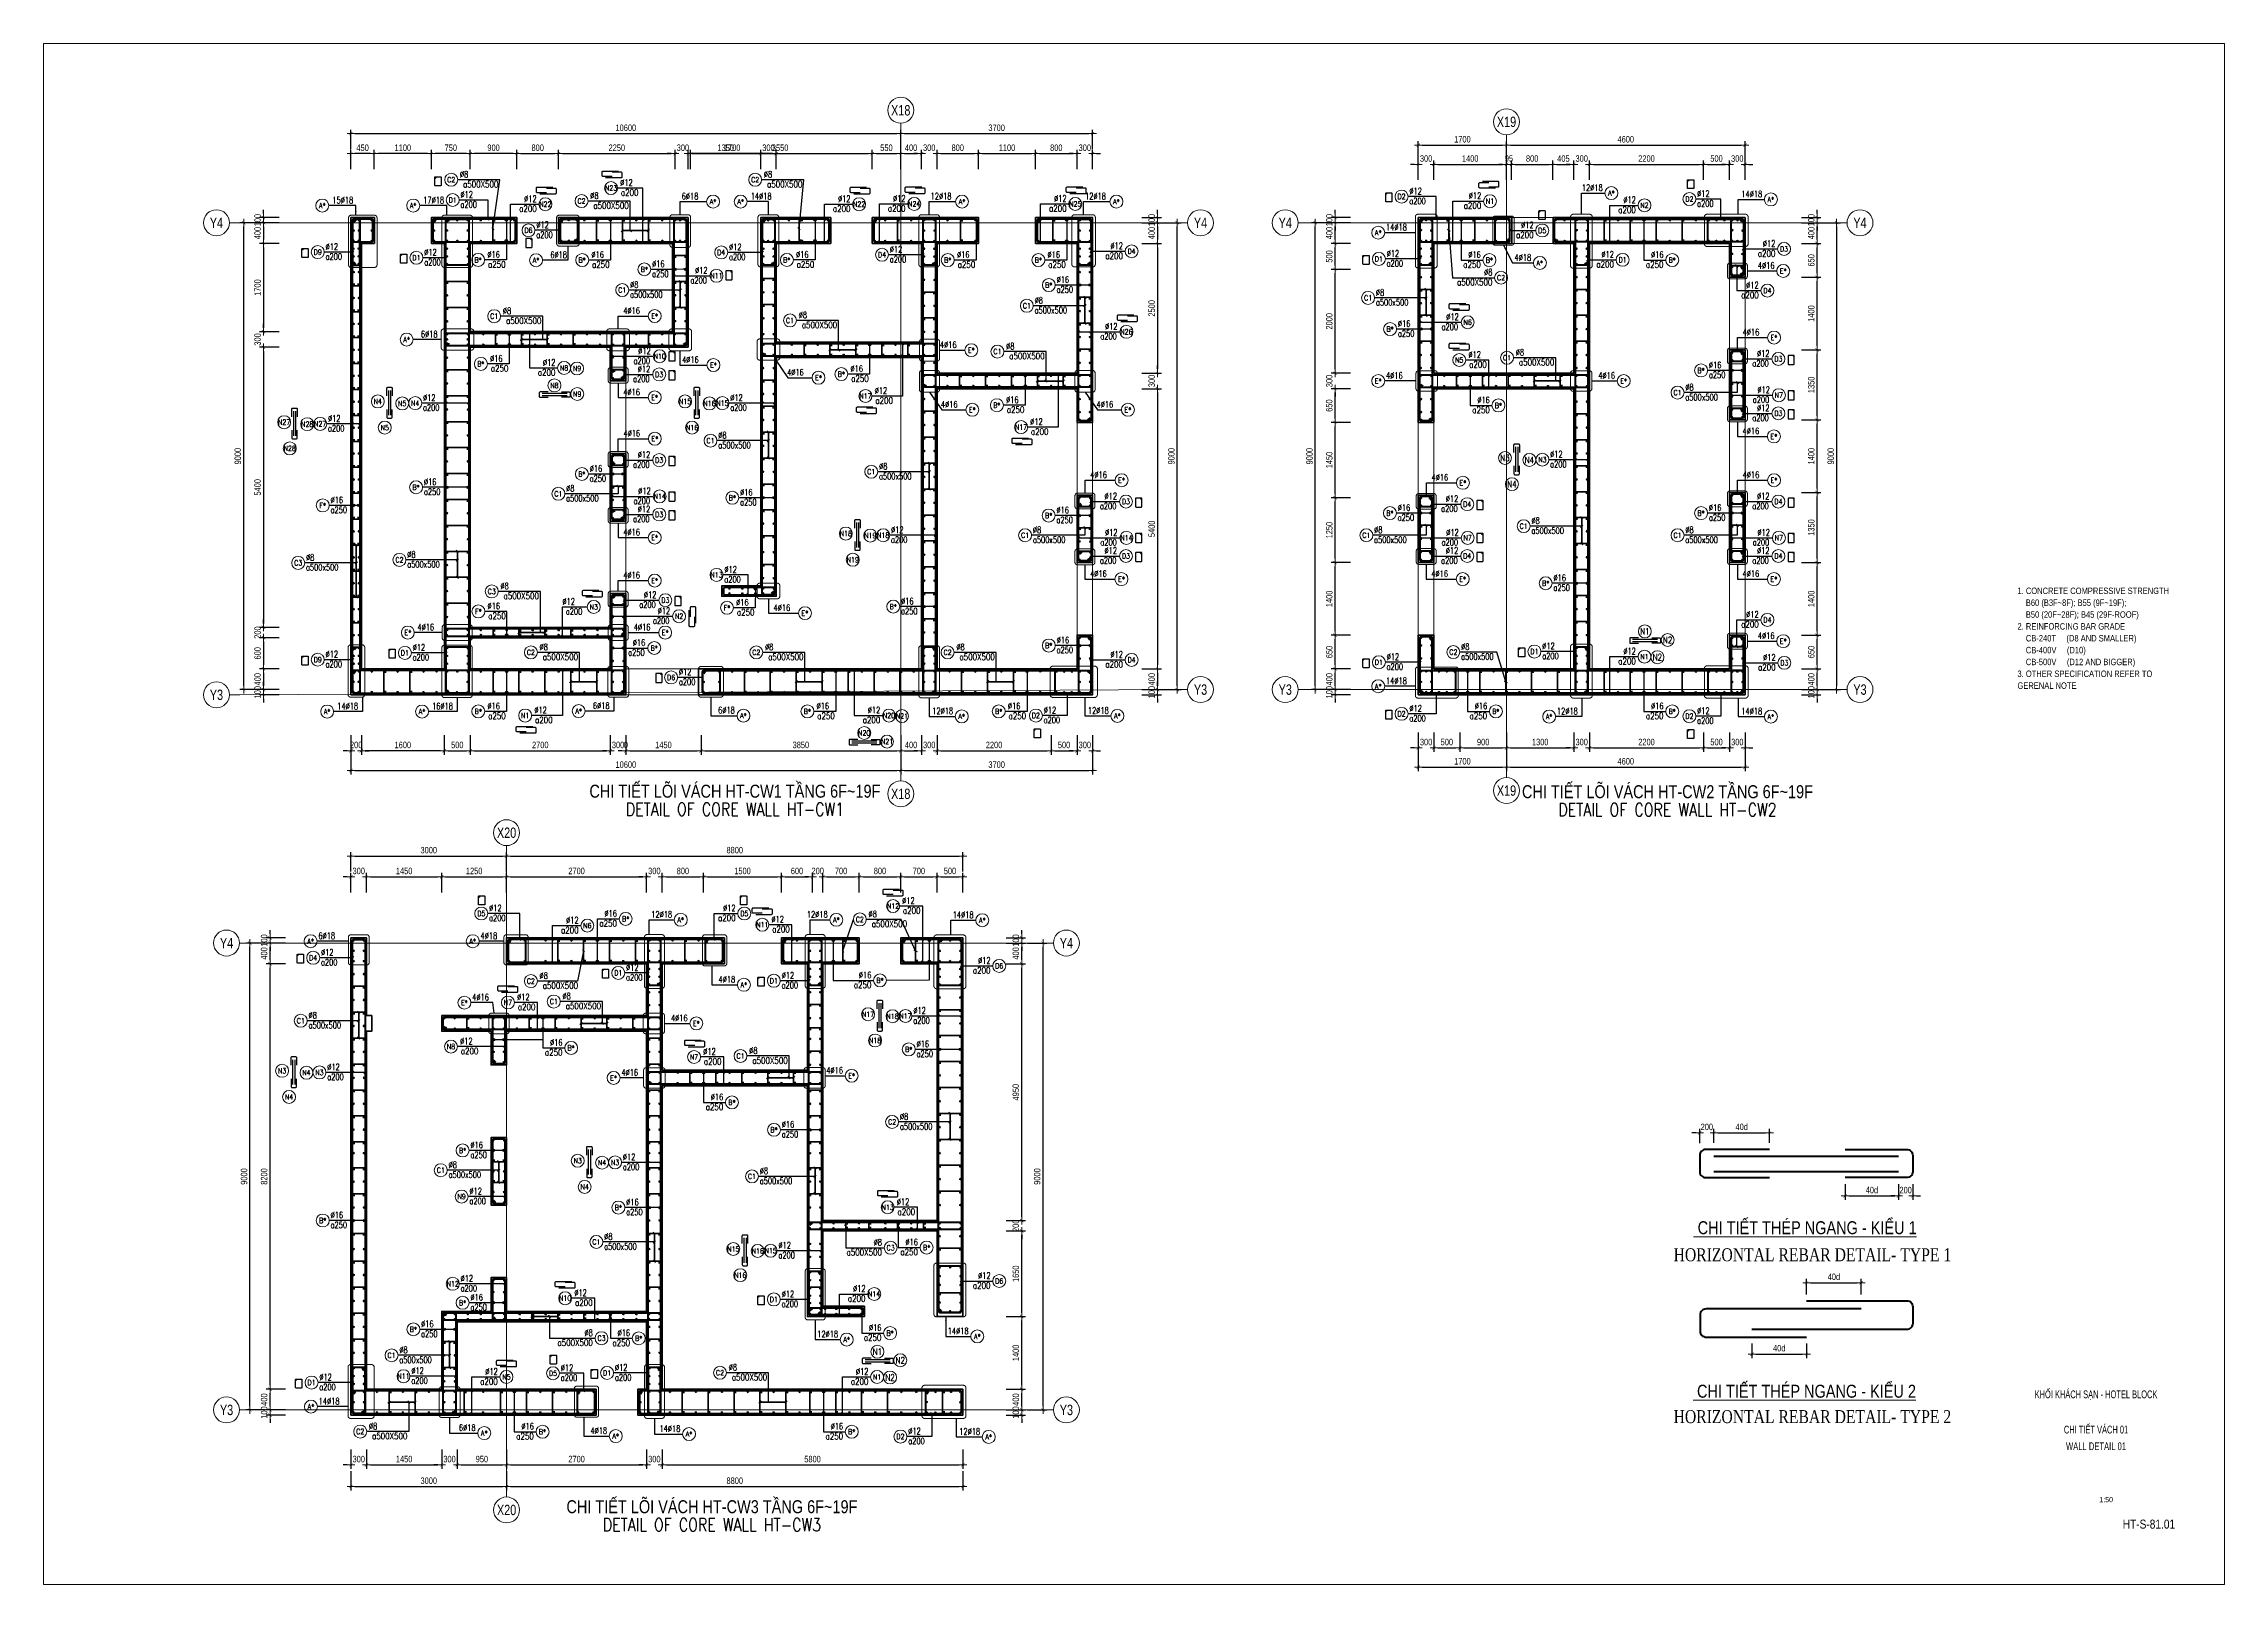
# Paper-space layout 'Layout1' of a CAD drawing. Header units: millimetres. Extents: x 0 to 841, y 0 to 594.
# The model-space entities are those that its viewports show. They can reach past a viewport. Long polylines and large blocks are cut down to what shows.
import ezdxf
from ezdxf.enums import TextEntityAlignment as Align

# ---------------------------------------------------------------- set-up
doc = ezdxf.new("R2010")
doc.units = ezdxf.units.MM
doc.header["$MEASUREMENT"] = 0
for name, pattern in [('HIDDEN', [9.525, 6.35, -3.175]), ('HIDDEN2', [4.7625, 3.175, -1.5875]), ('HT_Dim Grid$0$CENTER2', [1.125, 0.75, -0.125, 0.125, -0.125]), ('HT_Grid$0$CENTER2', [1.125, 0.75, -0.125, 0.125, -0.125])]:
    doc.linetypes.add(name, pattern=pattern)
doc.layers.get('0').update_dxf_attribs({"lineweight": 20})
doc.layers.get('Defpoints').update_dxf_attribs({"color": 151, "lineweight": 9})
for name, color, linetype in [('Hidden', 9, 'HIDDEN'), ('Leader', 6, 'Continuous'), ('Ligature', 1, 'Continuous'), ('Reinforcement', 4, 'Continuous'), ('TIT1', 3, 'Continuous')]:
    doc.layers.add(name, color=color, linetype=linetype)
for name, color, linetype, lineweight in [('HT_Dim Grid$0$NDC_S_AXIS', 5, 'HT_Dim Grid$0$CENTER2', 13), ('HT_Dim Grid$0$NDC_S_SYMBOL', 1, 'Continuous', 15), ('HT_Dim Grid$0$NDC_S_TEXT SYMBOL', 7, 'Continuous', 20), ('HT_Grid$0$NDC_S_AXIS', 5, 'HT_Grid$0$CENTER2', 13), ('KC-LEADER', 153, 'Continuous', 18), ('KC-THEP', 6, 'Continuous', 40), ('NDC_S_ANNO', 7, 'Continuous', 20), ('NDC_S_BEAM', 3, 'HIDDEN2', 20), ('NDC_S_DIM', 1, 'Continuous', 15), ('NDC_S_ENG TITLE', 3, 'Continuous', 20), ('NDC_S_HATCH COLUMN AND WALL', 251, 'Continuous', 13), ('NDC_S_HIDDEN', 8, 'HIDDEN2', 13), ('NDC_S_LEADER', 1, 'Continuous', 15), ('NDC_S_REBAR', 4, 'Continuous', 35), ('NDC_S_STIRRUP', 4, 'Continuous', 40), ('NDC_S_TEXT SYMBOL', 7, 'Continuous', 20), ('NDC_S_VN TEXT', 7, 'Continuous', 20), ('NDC_S_VN TITLE', 6, 'Continuous', 35), ('NDC_S_WALL', 6, 'Continuous', 35), ('OF_Core wall_1.2(B1-19F)$0$NDC_S_WALL', 6, 'Continuous', 35)]:
    doc.layers.add(name, color=color, linetype=linetype, lineweight=lineweight)
doc.styles.add('ARIAL', font='arial.ttf', dxfattribs={"width": 0.8})
doc.styles.add('HT_Dim Grid$0$NDC_ANNO', font='', dxfattribs={"width": 0.8})
doc.styles.add('NDC_ANNO', font='', dxfattribs={"width": 0.8})
doc.styles.add('NDC_ARIAL', font='arial.ttf', dxfattribs={"width": 0.85})
doc.styles.add('NDC_DIM', font='', dxfattribs={"width": 0.75})
doc.styles.add('NDC_EN TXT', font='romans.shx', dxfattribs={"width": 0.8})
doc.styles.add('NDC_VIE TXT', font='arial.ttf', dxfattribs={"width": 0.8})
doc.styles.add('VNTIMEH', font='vntimeh.shx', dxfattribs={"width": 0.8, "bigfont": 'vns.shx'})
doc.styles.get('HT_Dim Grid$0$NDC_ANNO').set_extended_font_data('Dotum')
doc.styles.get('NDC_ANNO').set_extended_font_data('Dotum')
doc.styles.get('NDC_DIM').set_extended_font_data('Dotum')
doc.dimstyles.new('NDC_1-50', dxfattribs={"dimscale": 50, "dimtxt": 2.5, "dimasz": 1, "dimexe": 1.5, "dimexo": 0, "dimgap": 0.8, "dimtad": 1, "dimdec": 0, "dimdsep": 46, "dimtxsty": 'NDC_ARIAL', "dimblk": 'DIMMARK', "dimcen": 49999.938995, "dimdle": 1.5, "dimclrd": 1, "dimclre": 1, "dimclrt": 3, "dimadec": 0, "dimazin": 0, "dimtfac": 1, "dimtdec": 0, "dimtix": 1, "dimtmove": 2, "dimatfit": 3, "dimfxl": 1, "dimarcsym": 0})
doc.dimstyles.new('NDC_dim_30', dxfattribs={"dimscale": 30, "dimtxt": 2.5, "dimasz": 1.5, "dimexe": 1.5, "dimexo": 2.5, "dimgap": 1, "dimtad": 1, "dimdec": 0, "dimzin": 0, "dimdsep": 46, "dimtxsty": 'NDC_DIM', "dimblk": 'DIMMARK', "dimcen": 0.09, "dimdle": 1.2, "dimclrd": 1, "dimclre": 1, "dimclrt": 3, "dimadec": 0, "dimazin": 0, "dimtfac": 1, "dimtdec": 0, "dimtix": 1, "dimtofl": 0, "dimtmove": 0, "dimatfit": 3, "dimfxl": 6, "dimfxlon": 1, "dimtolj": 1, "dimtzin": 0, "dimarcsym": 0})
doc.dimstyles.new('NDC_dim_50', dxfattribs={"dimscale": 50, "dimtxt": 2.5, "dimasz": 1.5, "dimexe": 1.5, "dimexo": 2.5, "dimgap": 1, "dimtad": 1, "dimdec": 0, "dimzin": 0, "dimdsep": 46, "dimtxsty": 'NDC_DIM', "dimblk": 'DIMMARK', "dimcen": 0.09, "dimdle": 1.2, "dimclrd": 1, "dimclre": 1, "dimclrt": 3, "dimadec": 0, "dimazin": 0, "dimtfac": 1, "dimtdec": 0, "dimtix": 1, "dimtofl": 0, "dimtmove": 0, "dimatfit": 3, "dimfxl": 6, "dimfxlon": 1, "dimtolj": 1, "dimtzin": 0, "dimarcsym": 0})

psp = doc.layouts.get("Layout1")

# ---------------------------------------------------------------- texts
at = {"color": 1, "linetype": 'Continuous', "style": 'NDC_ARIAL', "width": 0.85}
psp.add_text('1:50', height=2, dxfattribs=at).set_placement((795.4, 32.69), align=Align.MIDDLE_CENTER)
at = {"color": 1, "linetype": 'Continuous', "char_height": 3, "style": 'NDC_ARIAL'}
for s, insert, width, attachment_point in [('{\\W0.6;KHỐI KHÁCH SẠN - HOTEL BLOCK}', (791.5, 72.93), 79.0015, 5), ('{\\W0.6;CHI TIẾT VÁCH 01}', (791.5, 61.17), 69.0096, 2), ('{\\W0.7;WALL DETAIL 01}', (791.5, 51.72), 65.5189, 8)]:
    psp.add_mtext(s, dxfattribs=dict(at, insert=insert, width=width, attachment_point=attachment_point))
at = {"color": 1, "linetype": 'Continuous', "insert": (822, 23.2), "char_height": 3.5, "attachment_point": 6, "style": 'NDC_ARIAL'}
psp.add_mtext('{\\W0.8;HT-S-81.01}', dxfattribs=at)

msp = doc.modelspace()

# ---------------------------------------------------------------- texts
at = {"layer": 'NDC_S_ENG TITLE', "style": 'VNTIMEH', "width": 0.8}
for s, p in [('horizontal rebar detail- type 1', (972374, 25565.7)), ('horizontal rebar detail- type 2', (972374, 22445.3))]:
    msp.add_text(s, height=250, dxfattribs=at).set_placement(p)
at = {"layer": 'NDC_S_VN TEXT', "style": 'ARIAL', "width": 0.8}
for s, p in [('%%u CHI TIẾT THÉP NGANG - KIỂU 1', (972760.8, 26086.8)), ('%%u CHI TIẾT THÉP NGANG - KIỂU 2', (972748.4, 22934.9))]:
    msp.add_text(s, height=250, dxfattribs=at).set_placement(p)
at = {"layer": 'NDC_S_VN TEXT', "color": 7, "style": 'NDC_EN TXT', "width": 0.8}
for tag, height, p in [('N8', 100, (950794, 42448.1)), ('N9', 100, (951230.3, 42774.4)), ('N4', 100, (947388.8, 42139.3)), ('N5', 100, (947859.8, 42101.1)), ('N9', 100, (951234.1, 42282.3)), ('N15', 100, (953313.2, 42139.3)), ('N16', 100, (953784.1, 42101.1)), ('N27', 100, (945583, 41739.3)), ('N28', 100, (946027.4, 41701.1)), ('N5', 100, (947523.3, 41634.3)), ('N16', 100, (953447.6, 41634.3)), ('N28', 100, (945690.9, 41234.3)), ('N3', 125, (969123, 41049.4)), ('N4', 125, (969594, 41011.2)), ('N4', 125, (969257.5, 40544.4)), ('N18', 100, (956413.2, 39592.7)), ('N19', 100, (956884.1, 39554.5)), ('N19', 100, (956547.6, 39087.7)), ('N1', 125, (971819.4, 37706.5)), ('N2', 125, (972259.5, 37540.7)), ('N2', 125, (972062.6, 37209.2)), ('N20', 100, (956767, 35748.1)), ('N21', 100, (957494.6, 36074.4)), ('N21', 100, (957207.1, 35582.3)), ('N17', 100, (956842.8, 30325.6)), ('N18', 100, (957313.7, 30287.5)), ('N18', 100, (956977.2, 29820.6)), ('N3', 100, (945542.8, 29237.2)), ('N4', 100, (946013.7, 29199.1)), ('N4', 100, (945677.2, 28732.2)), ('N3', 100, (951242.8, 27503.4)), ('N4', 100, (951713.7, 27465.2)), ('N4', 100, (951377.2, 26998.4)), ('N15', 100, (954242.8, 25801.7)), ('N16', 100, (954713.7, 25763.5)), ('N16', 100, (954377.2, 25296.7)), ('N1', 125, (957022.2, 23821.5)), ('N2', 125, (957462.3, 23655.8)), ('N2', 125, (957265.4, 23324.3))]:
    msp.add_attdef(tag, text='3', height=height, dxfattribs=at).set_placement(p, align=Align.MIDDLE)
at = {"layer": 'TIT1', "insert": (979004.7, 38551.1), "char_height": 125, "width": 2732.798, "attachment_point": 1, "line_spacing_factor": 1.096296, "style": 'ARIAL'}
msp.add_mtext('\\A1;1. CONCRETE COMPRESSIVE STRENGTH\\P    B60 (B3F~8F); B55 (9F~19F);\\P    B50 (20F~28F); B45 (29F-ROOF) \\P2. REINFORCING BAR GRADE\\P    CB-240T     (D8 AND SMALLER)\\P    CB-400V     (D10)\\P    CB-500V     (D12 AND BIGGER)\\P3. OTHER SPECIFICATION REFER TO GERENAL NOTE ', dxfattribs=at)

# ---------------------------------------------------------------- blocks, each defined once
blk = doc.blocks.new('DIMMARK')
at = {"layer": 'NDC_S_DIM', "color": 1}
blk.add_line((-1.5, 0), (1, 0), dxfattribs=at)
at = {"layer": 'NDC_S_DIM', "color": 2, "const_width": 0.1}
blk.add_lwpolyline([(-0.42, -0.42), (0.42, 0.42)], dxfattribs=at)
blk = doc.blocks.new('*D14')
at = {"layer": 'Defpoints', "color": 0, "transparency": 16777216}
for p in [(974224, 28041), (973151, 27720), (974224, 27720)]:
    blk.add_point(p, dxfattribs=at)
at = {"layer": 'NDC_S_DIM', "color": 1, "lineweight": -2, "transparency": 16777216}
for p, q in [((973151, 27845), (973151, 28116)), ((973226, 28041), (974149, 28041)), ((974224, 27845), (974224, 28116))]:
    blk.add_line(p, q, dxfattribs=at)
at = {"layer": 'NDC_S_DIM', "color": 1, "lineweight": -2, "transparency": 16777216, "xscale": 75, "yscale": 75, "zscale": 75, "rotation": 180}
blk.add_blockref('DIMMARK', (973151, 28041), dxfattribs=at)
at = {"layer": 'NDC_S_DIM', "color": 1, "lineweight": -2, "transparency": 16777216, "xscale": 75, "yscale": 75, "zscale": 75}
blk.add_blockref('DIMMARK', (974224, 28041), dxfattribs=at)
at = {"layer": 'NDC_S_DIM', "color": 3, "transparency": 16777216, "insert": (973688, 28155), "char_height": 125, "attachment_point": 5, "style": 'NDC_DIM'}
blk.add_mtext('\\A1;40d', dxfattribs=at)
blk = doc.blocks.new('*D15')
at = {"layer": 'Defpoints', "color": 0, "transparency": 16777216}
for p in [(975682, 27177), (976712, 27177), (976712, 26823)]:
    blk.add_point(p, dxfattribs=at)
at = {"layer": 'NDC_S_DIM', "color": 1, "lineweight": -2, "transparency": 16777216}
for p, q in [((975682, 27052), (975682, 26748)), ((976712, 27052), (976712, 26748)), ((975757, 26823), (976637, 26823))]:
    blk.add_line(p, q, dxfattribs=at)
at = {"layer": 'NDC_S_DIM', "color": 1, "lineweight": -2, "transparency": 16777216, "xscale": 75, "yscale": 75, "zscale": 75, "rotation": 180}
blk.add_blockref('DIMMARK', (975682, 26823), dxfattribs=at)
at = {"layer": 'NDC_S_DIM', "color": 1, "lineweight": -2, "transparency": 16777216, "xscale": 75, "yscale": 75, "zscale": 75}
blk.add_blockref('DIMMARK', (976712, 26823), dxfattribs=at)
at = {"layer": 'NDC_S_DIM', "color": 3, "transparency": 16777216, "insert": (976197, 26937), "char_height": 125, "attachment_point": 5, "style": 'NDC_DIM'}
blk.add_mtext('\\A1;40d', dxfattribs=at)
blk = doc.blocks.new('*D16')
at = {"layer": 'Defpoints', "color": 0, "transparency": 16777216}
for p in [(975991, 25151), (974938, 24799), (975991, 24799)]:
    blk.add_point(p, dxfattribs=at)
at = {"layer": 'NDC_S_DIM', "color": 1, "lineweight": -2, "transparency": 16777216}
for p, q in [((974938, 24924), (974938, 25226)), ((975013, 25151), (975916, 25151)), ((975991, 24924), (975991, 25226))]:
    blk.add_line(p, q, dxfattribs=at)
at = {"layer": 'NDC_S_DIM', "color": 1, "lineweight": -2, "transparency": 16777216, "xscale": 75, "yscale": 75, "zscale": 75, "rotation": 180}
blk.add_blockref('DIMMARK', (974938, 25151), dxfattribs=at)
at = {"layer": 'NDC_S_DIM', "color": 1, "lineweight": -2, "transparency": 16777216, "xscale": 75, "yscale": 75, "zscale": 75}
blk.add_blockref('DIMMARK', (975991, 25151), dxfattribs=at)
at = {"layer": 'NDC_S_DIM', "color": 3, "transparency": 16777216, "insert": (975465, 25265), "char_height": 125, "attachment_point": 5, "style": 'NDC_DIM'}
blk.add_mtext('\\A1;40d', dxfattribs=at)
blk = doc.blocks.new('*D17')
at = {"layer": 'Defpoints', "color": 0, "transparency": 16777216}
for p in [(973885, 24103), (974937, 24103), (974937, 23775)]:
    blk.add_point(p, dxfattribs=at)
at = {"layer": 'NDC_S_DIM', "color": 1, "lineweight": -2, "transparency": 16777216}
for p, q in [((973885, 23978), (973885, 23700)), ((974937, 23978), (974937, 23700)), ((973960, 23775), (974862, 23775))]:
    blk.add_line(p, q, dxfattribs=at)
at = {"layer": 'NDC_S_DIM', "color": 1, "lineweight": -2, "transparency": 16777216, "xscale": 75, "yscale": 75, "zscale": 75, "rotation": 180}
blk.add_blockref('DIMMARK', (973885, 23775), dxfattribs=at)
at = {"layer": 'NDC_S_DIM', "color": 1, "lineweight": -2, "transparency": 16777216, "xscale": 75, "yscale": 75, "zscale": 75}
blk.add_blockref('DIMMARK', (974937, 23775), dxfattribs=at)
at = {"layer": 'NDC_S_DIM', "color": 3, "transparency": 16777216, "insert": (974411, 23889), "char_height": 125, "attachment_point": 5, "style": 'NDC_DIM'}
blk.add_mtext('\\A1;40d', dxfattribs=at)
blk = doc.blocks.new('*D18')
at = {"layer": 'Defpoints', "color": 0, "transparency": 16777216}
for p in [(972878, 28041), (972878, 27718), (973151, 27720)]:
    blk.add_point(p, dxfattribs=at)
at = {"layer": 'NDC_S_DIM', "color": 1, "lineweight": -2, "transparency": 16777216}
for p, q in [((972803, 28041), (972728, 28041)), ((972878, 27843), (972878, 28116)), ((973151, 27845), (973151, 28116)), ((973226, 28041), (973301, 28041))]:
    blk.add_line(p, q, dxfattribs=at)
at = {"layer": 'NDC_S_DIM', "color": 1, "lineweight": -2, "transparency": 16777216, "xscale": 75, "yscale": 75, "zscale": 75}
blk.add_blockref('DIMMARK', (972878, 28041), dxfattribs=at)
at = {"layer": 'NDC_S_DIM', "color": 1, "lineweight": -2, "transparency": 16777216, "xscale": 75, "yscale": 75, "zscale": 75, "rotation": 180}
blk.add_blockref('DIMMARK', (973151, 28041), dxfattribs=at)
at = {"layer": 'NDC_S_DIM', "color": 3, "transparency": 16777216, "insert": (973015, 28154), "char_height": 125, "attachment_point": 5, "style": 'NDC_DIM'}
blk.add_mtext('\\A1;200', dxfattribs=at)
blk = doc.blocks.new('*D19')
at = {"layer": 'Defpoints', "color": 0, "transparency": 16777216}
for p in [(976712, 27177), (976984, 27177), (976712, 26823)]:
    blk.add_point(p, dxfattribs=at)
at = {"layer": 'NDC_S_DIM', "color": 1, "lineweight": -2, "transparency": 16777216}
for p, q in [((976712, 27052), (976712, 26748)), ((976984, 27052), (976984, 26748)), ((976637, 26823), (976562, 26823)), ((977059, 26823), (977134, 26823))]:
    blk.add_line(p, q, dxfattribs=at)
at = {"layer": 'NDC_S_DIM', "color": 1, "lineweight": -2, "transparency": 16777216, "xscale": 75, "yscale": 75, "zscale": 75}
blk.add_blockref('DIMMARK', (976712, 26823), dxfattribs=at)
at = {"layer": 'NDC_S_DIM', "color": 1, "lineweight": -2, "transparency": 16777216, "xscale": 75, "yscale": 75, "zscale": 75, "rotation": 180}
blk.add_blockref('DIMMARK', (976984, 26823), dxfattribs=at)
at = {"layer": 'NDC_S_DIM', "color": 3, "transparency": 16777216, "insert": (976848, 26936), "char_height": 125, "attachment_point": 5, "style": 'NDC_DIM'}
blk.add_mtext('\\A1;200', dxfattribs=at)
blk = doc.blocks.new('THEP')
at = {"layer": 'KC-LEADER', "color": 6}
blk.add_circle((0, 0), 14, dxfattribs=at)
at = {"layer": 'KC-THEP'}
for p, q in [((-14, 0), (14, 0)), ((10, 10), (-10, -10)), ((-10, 10), (10, -10)), ((0, 14), (0, -14))]:
    blk.add_line(p, q, dxfattribs=at)
blk = doc.blocks.new('*U13')
blk.add_circle((-2.5, 0), 2.5)
at = {"layer": 'NDC_S_VN TEXT', "color": 7, "style": 'NDC_EN TXT', "width": 0.8}
blk.add_attdef('SH2', text='', height=2, dxfattribs=at).set_placement((-2.5, 0), align=Align.MIDDLE)
at = {"layer": 'NDC_S_VN TEXT', "color": 3, "style": 'NDC_EN TXT', "width": 0.75}
blk.add_attdef('DK1', (0.5, 0.85), '', height=2.5, dxfattribs=at)
blk = doc.blocks.new('*U11')
blk.add_circle((-2.5, 0), 2.5)
at = {"layer": 'NDC_S_VN TEXT', "color": 7, "style": 'NDC_EN TXT', "width": 0.8}
blk.add_attdef('SH2', text='', height=2, dxfattribs=at).set_placement((-2.5, 0), align=Align.MIDDLE)
at = {"layer": 'NDC_S_VN TEXT', "color": 3, "style": 'NDC_EN TXT', "width": 0.75}
for tag, p in [('DK1', (0.5, 0.85)), ('KC1', (0.5, -2.97))]:
    blk.add_attdef(tag, p, '', height=2.5, dxfattribs=at)
blk = doc.blocks.new('*U10')
blk.add_circle((2.5, 0), 2.5)
at = {"layer": 'NDC_S_VN TEXT', "color": 3, "style": 'NDC_EN TXT'}
for tag, width, p in [('DK2', 0.75, (-0.85, 0.85)), ('KC2', 0.8, (-0.85, -2.97))]:
    blk.add_attdef(tag, text='', height=2.5, dxfattribs=dict(at, width=width)).set_placement(p, align=Align.RIGHT)
at = {"layer": 'NDC_S_VN TEXT', "color": 7, "style": 'NDC_EN TXT', "width": 0.8}
blk.add_attdef('SH3', text='', height=2, dxfattribs=at).set_placement((2.5, 0), align=Align.MIDDLE)
blk = doc.blocks.new('*U12')
blk.add_circle((-2.5, 0), 2.5)
at = {"layer": 'NDC_S_VN TEXT', "color": 7, "style": 'NDC_EN TXT', "width": 0.8}
blk.add_attdef('SH2', text='', height=2, dxfattribs=at).set_placement((-2.5, 0), align=Align.MIDDLE)
at = {"layer": 'NDC_S_VN TEXT', "color": 3, "style": 'NDC_EN TXT', "width": 0.75}
for tag, p in [('DK1', (0.5, 0.85)), ('KC1', (0.5, -2.97))]:
    blk.add_attdef(tag, p, '', height=2.5, dxfattribs=at)
blk = doc.blocks.new('A$C7BC65A55')
at = {"layer": 'Ligature'}
for p, q in [((-15, 372, 0), (-15, 39, 0)), ((15, 372, 0), (15, 39, 0))]:
    blk.add_line(p, q, dxfattribs=at)
for points in [[(-36, 297), (-36, 401, -0.414214), (-24, 413), (24, 413, -0.414214), (36, 401), (36, 297)], [(-36, 117), (-36, 12, 0.414214), (-24, 0), (24, 0, 0.414214), (36, 12), (36, 117)]]:
    blk.add_lwpolyline(points, format="xyb", dxfattribs=at)
blk = doc.blocks.new('*U9')
blk.add_circle((2.5, 0), 2.5)
at = {"layer": 'NDC_S_VN TEXT', "color": 3, "style": 'NDC_EN TXT', "width": 0.75}
blk.add_attdef('DK2', text='', height=2.5, dxfattribs=at).set_placement((-0.85, 0.85), align=Align.RIGHT)
at = {"layer": 'NDC_S_VN TEXT', "color": 7, "style": 'NDC_EN TXT', "width": 0.8}
blk.add_attdef('SH3', text='', height=2, dxfattribs=at).set_placement((2.5, 0), align=Align.MIDDLE)
blk = doc.blocks.new('A$C72321851')
at = {"layer": 'Ligature'}
for points in [[(-61, -129), (-61, 171, -0.414214), (-43, 189), (26, 189, -0.414214), (43, 171), (43, -4)], [(-40, -4), (-40, -180, 0.414214), (-22, -197), (47, -197, 0.414214), (65, -180), (65, 121)]]:
    blk.add_lwpolyline(points, format="xyb", dxfattribs=at)
blk = doc.blocks.new('*D217')
at = {"layer": 'Defpoints', "color": 0, "transparency": 16777216}
for p in [(965847, 36984), (967452, 36584), (967752, 36984)]:
    blk.add_point(p, dxfattribs=at)
at = {"layer": 'NDC_S_DIM', "color": 1, "lineweight": -2, "transparency": 16777216}
for p, q in [((966147, 36984), (965772, 36984)), ((966147, 36584), (965772, 36584)), ((965847, 36659), (965847, 36909))]:
    blk.add_line(p, q, dxfattribs=at)
at = {"layer": 'NDC_S_DIM', "color": 1, "lineweight": -2, "transparency": 16777216, "xscale": 75, "yscale": 75, "zscale": 75}
for p, rotation in [((965847, 36984), 90), ((965847, 36584), 270)]:
    blk.add_blockref('DIMMARK', p, dxfattribs=dict(at, rotation=rotation))
at = {"layer": 'NDC_S_DIM', "color": 3, "transparency": 16777216, "insert": (965735, 36784), "char_height": 125, "attachment_point": 5, "rotation": 90, "style": 'NDC_DIM'}
blk.add_mtext('\\A1;400', dxfattribs=at)
blk = doc.blocks.new('*D218')
at = {"layer": 'Defpoints', "color": 0, "transparency": 16777216}
for p in [(965847, 37634), (967752, 37634), (967752, 36984)]:
    blk.add_point(p, dxfattribs=at)
at = {"layer": 'NDC_S_DIM', "color": 1, "lineweight": -2, "transparency": 16777216}
for p, q in [((966147, 37634), (965772, 37634)), ((965847, 37059), (965847, 37559)), ((966147, 36984), (965772, 36984))]:
    blk.add_line(p, q, dxfattribs=at)
at = {"layer": 'NDC_S_DIM', "color": 1, "lineweight": -2, "transparency": 16777216, "xscale": 75, "yscale": 75, "zscale": 75}
for p, rotation in [((965847, 37634), 90), ((965847, 36984), 270)]:
    blk.add_blockref('DIMMARK', p, dxfattribs=dict(at, rotation=rotation))
at = {"layer": 'NDC_S_DIM', "color": 3, "transparency": 16777216, "insert": (965735, 37309), "char_height": 125, "attachment_point": 5, "rotation": 90, "style": 'NDC_DIM'}
blk.add_mtext('\\A1;650', dxfattribs=at)
blk = doc.blocks.new('*D219')
at = {"layer": 'Defpoints', "color": 0, "transparency": 16777216}
for p in [(965847, 42684), (967922, 42684), (967922, 42384)]:
    blk.add_point(p, dxfattribs=at)
at = {"layer": 'NDC_S_DIM', "color": 1, "lineweight": -2, "transparency": 16777216}
for p, q in [((966147, 42684), (965772, 42684)), ((965847, 42759), (965847, 42834)), ((966147, 42384), (965772, 42384)), ((965847, 42309), (965847, 42234))]:
    blk.add_line(p, q, dxfattribs=at)
at = {"layer": 'NDC_S_DIM', "color": 1, "lineweight": -2, "transparency": 16777216, "xscale": 75, "yscale": 75, "zscale": 75}
for p, rotation in [((965847, 42684), 270), ((965847, 42384), 90)]:
    blk.add_blockref('DIMMARK', p, dxfattribs=dict(at, rotation=rotation))
at = {"layer": 'NDC_S_DIM', "color": 3, "transparency": 16777216, "insert": (965735, 42534), "char_height": 125, "attachment_point": 5, "rotation": 90, "style": 'NDC_DIM'}
blk.add_mtext('\\A1;300', dxfattribs=at)
blk = doc.blocks.new('*D220')
at = {"layer": 'Defpoints', "color": 0, "transparency": 16777216}
for p in [(965847, 44684), (967809, 44684), (967922, 42684)]:
    blk.add_point(p, dxfattribs=at)
at = {"layer": 'NDC_S_DIM', "color": 1, "lineweight": -2, "transparency": 16777216}
for p, q in [((966147, 44684), (965772, 44684)), ((965847, 42759), (965847, 44609)), ((966147, 42684), (965772, 42684))]:
    blk.add_line(p, q, dxfattribs=at)
at = {"layer": 'NDC_S_DIM', "color": 1, "lineweight": -2, "transparency": 16777216, "xscale": 75, "yscale": 75, "zscale": 75}
for p, rotation in [((965847, 44684), 90), ((965847, 42684), 270)]:
    blk.add_blockref('DIMMARK', p, dxfattribs=dict(at, rotation=rotation))
at = {"layer": 'NDC_S_DIM', "color": 3, "transparency": 16777216, "insert": (965735, 43684), "char_height": 125, "attachment_point": 5, "rotation": 90, "style": 'NDC_DIM'}
blk.add_mtext('\\A1;2000', dxfattribs=at)
blk = doc.blocks.new('*D221')
at = {"layer": 'Defpoints', "color": 0, "transparency": 16777216}
for p in [(965465, 45584), (967452, 45584), (967452, 36584)]:
    blk.add_point(p, dxfattribs=at)
at = {"layer": 'NDC_S_DIM', "color": 1, "lineweight": -2, "transparency": 16777216}
for p, q in [((965765, 45584), (965390, 45584)), ((965465, 36659), (965465, 45509)), ((965765, 36584), (965390, 36584))]:
    blk.add_line(p, q, dxfattribs=at)
at = {"layer": 'NDC_S_DIM', "color": 1, "lineweight": -2, "transparency": 16777216, "xscale": 75, "yscale": 75, "zscale": 75}
for p, rotation in [((965465, 45584), 90), ((965465, 36584), 270)]:
    blk.add_blockref('DIMMARK', p, dxfattribs=dict(at, rotation=rotation))
at = {"layer": 'NDC_S_DIM', "color": 3, "transparency": 16777216, "insert": (965353, 41084), "char_height": 125, "attachment_point": 5, "rotation": 90, "style": 'NDC_DIM'}
blk.add_mtext('\\A1;9000', dxfattribs=at)
blk = doc.blocks.new('*D200')
at = {"layer": 'Defpoints', "color": 0, "transparency": 16777216}
for p in [(967752, 36984), (967452, 36484), (967752, 35460)]:
    blk.add_point(p, dxfattribs=at)
at = {"layer": 'NDC_S_DIM', "color": 1, "lineweight": -2, "transparency": 16777216}
for p, q in [((967452, 35760), (967452, 35385)), ((967752, 35760), (967752, 35385)), ((967377, 35460), (967302, 35460)), ((967827, 35460), (967902, 35460))]:
    blk.add_line(p, q, dxfattribs=at)
at = {"layer": 'NDC_S_DIM', "color": 1, "lineweight": -2, "transparency": 16777216, "xscale": 75, "yscale": 75, "zscale": 75}
blk.add_blockref('DIMMARK', (967452, 35460), dxfattribs=at)
at = {"layer": 'NDC_S_DIM', "color": 1, "lineweight": -2, "transparency": 16777216, "xscale": 75, "yscale": 75, "zscale": 75, "rotation": 180}
blk.add_blockref('DIMMARK', (967752, 35460), dxfattribs=at)
at = {"layer": 'NDC_S_DIM', "color": 3, "transparency": 16777216, "insert": (967602, 35573), "char_height": 125, "attachment_point": 5, "style": 'NDC_DIM'}
blk.add_mtext('\\A1;300', dxfattribs=at)
blk = doc.blocks.new('*D201')
at = {"layer": 'Defpoints', "color": 0, "transparency": 16777216}
for p in [(967752, 36984), (968252, 36758), (968252, 35460)]:
    blk.add_point(p, dxfattribs=at)
at = {"layer": 'NDC_S_DIM', "color": 1, "lineweight": -2, "transparency": 16777216}
for p, q in [((967752, 35760), (967752, 35385)), ((968252, 35760), (968252, 35385)), ((967827, 35460), (968177, 35460))]:
    blk.add_line(p, q, dxfattribs=at)
at = {"layer": 'NDC_S_DIM', "color": 1, "lineweight": -2, "transparency": 16777216, "xscale": 75, "yscale": 75, "zscale": 75, "rotation": 180}
blk.add_blockref('DIMMARK', (967752, 35460), dxfattribs=at)
at = {"layer": 'NDC_S_DIM', "color": 1, "lineweight": -2, "transparency": 16777216, "xscale": 75, "yscale": 75, "zscale": 75}
blk.add_blockref('DIMMARK', (968252, 35460), dxfattribs=at)
at = {"layer": 'NDC_S_DIM', "color": 3, "transparency": 16777216, "insert": (968002, 35573), "char_height": 125, "attachment_point": 5, "style": 'NDC_DIM'}
blk.add_mtext('\\A1;500', dxfattribs=at)
blk = doc.blocks.new('*D202')
at = {"layer": 'Defpoints', "color": 0, "transparency": 16777216}
for p in [(970452, 36984), (970752, 36984), (970752, 35460)]:
    blk.add_point(p, dxfattribs=at)
at = {"layer": 'NDC_S_DIM', "color": 1, "lineweight": -2, "transparency": 16777216}
for p, q in [((970452, 35760), (970452, 35385)), ((970752, 35760), (970752, 35385)), ((970377, 35460), (970302, 35460)), ((970827, 35460), (970902, 35460))]:
    blk.add_line(p, q, dxfattribs=at)
at = {"layer": 'NDC_S_DIM', "color": 1, "lineweight": -2, "transparency": 16777216, "xscale": 75, "yscale": 75, "zscale": 75}
blk.add_blockref('DIMMARK', (970452, 35460), dxfattribs=at)
at = {"layer": 'NDC_S_DIM', "color": 1, "lineweight": -2, "transparency": 16777216, "xscale": 75, "yscale": 75, "zscale": 75, "rotation": 180}
blk.add_blockref('DIMMARK', (970752, 35460), dxfattribs=at)
at = {"layer": 'NDC_S_DIM', "color": 3, "transparency": 16777216, "insert": (970602, 35573), "char_height": 125, "attachment_point": 5, "style": 'NDC_DIM'}
blk.add_mtext('\\A1;300', dxfattribs=at)
blk = doc.blocks.new('*D203')
at = {"layer": 'Defpoints', "color": 0, "transparency": 16777216}
for p in [(970752, 36984), (972951, 36732), (972951, 35460)]:
    blk.add_point(p, dxfattribs=at)
at = {"layer": 'NDC_S_DIM', "color": 1, "lineweight": -2, "transparency": 16777216}
for p, q in [((970752, 35760), (970752, 35385)), ((972951, 35760), (972951, 35385)), ((970827, 35460), (972876, 35460))]:
    blk.add_line(p, q, dxfattribs=at)
at = {"layer": 'NDC_S_DIM', "color": 1, "lineweight": -2, "transparency": 16777216, "xscale": 75, "yscale": 75, "zscale": 75, "rotation": 180}
blk.add_blockref('DIMMARK', (970752, 35460), dxfattribs=at)
at = {"layer": 'NDC_S_DIM', "color": 1, "lineweight": -2, "transparency": 16777216, "xscale": 75, "yscale": 75, "zscale": 75}
blk.add_blockref('DIMMARK', (972951, 35460), dxfattribs=at)
at = {"layer": 'NDC_S_DIM', "color": 3, "transparency": 16777216, "insert": (971852, 35573), "char_height": 125, "attachment_point": 5, "style": 'NDC_DIM'}
blk.add_mtext('\\A1;2200', dxfattribs=at)
blk = doc.blocks.new('*D204')
at = {"layer": 'Defpoints', "color": 0, "transparency": 16777216}
for p in [(972951, 36732), (973452, 36984), (973452, 35460)]:
    blk.add_point(p, dxfattribs=at)
at = {"layer": 'NDC_S_DIM', "color": 1, "lineweight": -2, "transparency": 16777216}
for p, q in [((972951, 35760), (972951, 35385)), ((973452, 35760), (973452, 35385)), ((973026, 35460), (973377, 35460))]:
    blk.add_line(p, q, dxfattribs=at)
at = {"layer": 'NDC_S_DIM', "color": 1, "lineweight": -2, "transparency": 16777216, "xscale": 75, "yscale": 75, "zscale": 75, "rotation": 180}
blk.add_blockref('DIMMARK', (972951, 35460), dxfattribs=at)
at = {"layer": 'NDC_S_DIM', "color": 1, "lineweight": -2, "transparency": 16777216, "xscale": 75, "yscale": 75, "zscale": 75}
blk.add_blockref('DIMMARK', (973452, 35460), dxfattribs=at)
at = {"layer": 'NDC_S_DIM', "color": 3, "transparency": 16777216, "insert": (973202, 35573), "char_height": 125, "attachment_point": 5, "style": 'NDC_DIM'}
blk.add_mtext('\\A1;500', dxfattribs=at)
blk = doc.blocks.new('*D205')
at = {"layer": 'Defpoints', "color": 0, "transparency": 16777216}
for p in [(973452, 36984), (973752, 36484), (973752, 35460)]:
    blk.add_point(p, dxfattribs=at)
at = {"layer": 'NDC_S_DIM', "color": 1, "lineweight": -2, "transparency": 16777216}
for p, q in [((973452, 35760), (973452, 35385)), ((973752, 35760), (973752, 35385)), ((973377, 35460), (973302, 35460)), ((973827, 35460), (973902, 35460))]:
    blk.add_line(p, q, dxfattribs=at)
at = {"layer": 'NDC_S_DIM', "color": 1, "lineweight": -2, "transparency": 16777216, "xscale": 75, "yscale": 75, "zscale": 75}
blk.add_blockref('DIMMARK', (973452, 35460), dxfattribs=at)
at = {"layer": 'NDC_S_DIM', "color": 1, "lineweight": -2, "transparency": 16777216, "xscale": 75, "yscale": 75, "zscale": 75, "rotation": 180}
blk.add_blockref('DIMMARK', (973752, 35460), dxfattribs=at)
at = {"layer": 'NDC_S_DIM', "color": 3, "transparency": 16777216, "insert": (973602, 35573), "char_height": 125, "attachment_point": 5, "style": 'NDC_DIM'}
blk.add_mtext('\\A1;300', dxfattribs=at)
blk = doc.blocks.new('*D206')
at = {"layer": 'Defpoints', "color": 0, "transparency": 16777216}
for p in [(967452, 36558), (969152, 36316), (969152, 35089)]:
    blk.add_point(p, dxfattribs=at)
at = {"layer": 'NDC_S_DIM', "color": 1, "lineweight": -2, "transparency": 16777216}
for p, q in [((967452, 35389), (967452, 35014)), ((969152, 35389), (969152, 35014)), ((967527, 35089), (969077, 35089))]:
    blk.add_line(p, q, dxfattribs=at)
at = {"layer": 'NDC_S_DIM', "color": 1, "lineweight": -2, "transparency": 16777216, "xscale": 75, "yscale": 75, "zscale": 75, "rotation": 180}
blk.add_blockref('DIMMARK', (967452, 35089), dxfattribs=at)
at = {"layer": 'NDC_S_DIM', "color": 1, "lineweight": -2, "transparency": 16777216, "xscale": 75, "yscale": 75, "zscale": 75}
blk.add_blockref('DIMMARK', (969152, 35089), dxfattribs=at)
at = {"layer": 'NDC_S_DIM', "color": 3, "transparency": 16777216, "insert": (968302, 35202), "char_height": 125, "attachment_point": 5, "style": 'NDC_DIM'}
blk.add_mtext('\\A1;1700', dxfattribs=at)
blk = doc.blocks.new('*D207')
at = {"layer": 'Defpoints', "color": 0, "transparency": 16777216}
for p in [(973452, 36984), (973752, 36584), (975141, 36984)]:
    blk.add_point(p, dxfattribs=at)
at = {"layer": 'NDC_S_DIM', "color": 1, "lineweight": -2, "transparency": 16777216}
for p, q in [((974841, 36984), (975216, 36984)), ((974841, 36584), (975216, 36584)), ((975141, 36659), (975141, 36909))]:
    blk.add_line(p, q, dxfattribs=at)
at = {"layer": 'NDC_S_DIM', "color": 1, "lineweight": -2, "transparency": 16777216, "xscale": 75, "yscale": 75, "zscale": 75}
for p, rotation in [((975141, 36984), 90), ((975141, 36584), 270)]:
    blk.add_blockref('DIMMARK', p, dxfattribs=dict(at, rotation=rotation))
at = {"layer": 'NDC_S_DIM', "color": 3, "transparency": 16777216, "insert": (975029, 36784), "char_height": 125, "attachment_point": 5, "rotation": 90, "style": 'NDC_DIM'}
blk.add_mtext('\\A1;400', dxfattribs=at)
blk = doc.blocks.new('*D208')
at = {"layer": 'Defpoints', "color": 0, "transparency": 16777216}
for p in [(973452, 37634), (975141, 37634), (973452, 36984)]:
    blk.add_point(p, dxfattribs=at)
at = {"layer": 'NDC_S_DIM', "color": 1, "lineweight": -2, "transparency": 16777216}
for p, q in [((974841, 37634), (975216, 37634)), ((975141, 37059), (975141, 37559)), ((974841, 36984), (975216, 36984))]:
    blk.add_line(p, q, dxfattribs=at)
at = {"layer": 'NDC_S_DIM', "color": 1, "lineweight": -2, "transparency": 16777216, "xscale": 75, "yscale": 75, "zscale": 75}
for p, rotation in [((975141, 37634), 90), ((975141, 36984), 270)]:
    blk.add_blockref('DIMMARK', p, dxfattribs=dict(at, rotation=rotation))
at = {"layer": 'NDC_S_DIM', "color": 3, "transparency": 16777216, "insert": (975029, 37309), "char_height": 125, "attachment_point": 5, "rotation": 90, "style": 'NDC_DIM'}
blk.add_mtext('\\A1;650', dxfattribs=at)
blk = doc.blocks.new('*D191')
at = {"layer": 'Defpoints', "color": 0, "transparency": 16777216}
for p in [(973752, 39034), (975141, 39034), (973452, 37634)]:
    blk.add_point(p, dxfattribs=at)
at = {"layer": 'NDC_S_DIM', "color": 1, "lineweight": -2, "transparency": 16777216}
for p, q in [((974841, 39034), (975216, 39034)), ((975141, 37709), (975141, 38959)), ((974841, 37634), (975216, 37634))]:
    blk.add_line(p, q, dxfattribs=at)
at = {"layer": 'NDC_S_DIM', "color": 1, "lineweight": -2, "transparency": 16777216, "xscale": 75, "yscale": 75, "zscale": 75}
for p, rotation in [((975141, 39034), 90), ((975141, 37634), 270)]:
    blk.add_blockref('DIMMARK', p, dxfattribs=dict(at, rotation=rotation))
at = {"layer": 'NDC_S_DIM', "color": 3, "transparency": 16777216, "insert": (975029, 38334), "char_height": 125, "attachment_point": 5, "rotation": 90, "style": 'NDC_DIM'}
blk.add_mtext('\\A1;1400', dxfattribs=at)
blk = doc.blocks.new('*D192')
at = {"layer": 'Defpoints', "color": 0, "transparency": 16777216}
for p in [(973752, 40384), (975141, 40384), (973752, 39034)]:
    blk.add_point(p, dxfattribs=at)
at = {"layer": 'NDC_S_DIM', "color": 1, "lineweight": -2, "transparency": 16777216}
for p, q in [((974841, 40384), (975216, 40384)), ((975141, 39109), (975141, 40309)), ((974841, 39034), (975216, 39034))]:
    blk.add_line(p, q, dxfattribs=at)
at = {"layer": 'NDC_S_DIM', "color": 1, "lineweight": -2, "transparency": 16777216, "xscale": 75, "yscale": 75, "zscale": 75}
for p, rotation in [((975141, 40384), 90), ((975141, 39034), 270)]:
    blk.add_blockref('DIMMARK', p, dxfattribs=dict(at, rotation=rotation))
at = {"layer": 'NDC_S_DIM', "color": 3, "transparency": 16777216, "insert": (975029, 39709), "char_height": 125, "attachment_point": 5, "rotation": 90, "style": 'NDC_DIM'}
blk.add_mtext('\\A1;1350', dxfattribs=at)
blk = doc.blocks.new('*D193')
at = {"layer": 'Defpoints', "color": 0, "transparency": 16777216}
for p in [(973752, 41784), (975141, 41784), (973752, 40384)]:
    blk.add_point(p, dxfattribs=at)
at = {"layer": 'NDC_S_DIM', "color": 1, "lineweight": -2, "transparency": 16777216}
for p, q in [((974841, 41784), (975216, 41784)), ((975141, 40459), (975141, 41709)), ((974841, 40384), (975216, 40384))]:
    blk.add_line(p, q, dxfattribs=at)
at = {"layer": 'NDC_S_DIM', "color": 1, "lineweight": -2, "transparency": 16777216, "xscale": 75, "yscale": 75, "zscale": 75}
for p, rotation in [((975141, 41784), 90), ((975141, 40384), 270)]:
    blk.add_blockref('DIMMARK', p, dxfattribs=dict(at, rotation=rotation))
at = {"layer": 'NDC_S_DIM', "color": 3, "transparency": 16777216, "insert": (975029, 41084), "char_height": 125, "attachment_point": 5, "rotation": 90, "style": 'NDC_DIM'}
blk.add_mtext('\\A1;1400', dxfattribs=at)
blk = doc.blocks.new('*D194')
at = {"layer": 'Defpoints', "color": 0, "transparency": 16777216}
for p in [(973752, 43134), (975141, 43134), (973752, 41784)]:
    blk.add_point(p, dxfattribs=at)
at = {"layer": 'NDC_S_DIM', "color": 1, "lineweight": -2, "transparency": 16777216}
for p, q in [((974841, 43134), (975216, 43134)), ((975141, 41859), (975141, 43059)), ((974841, 41784), (975216, 41784))]:
    blk.add_line(p, q, dxfattribs=at)
at = {"layer": 'NDC_S_DIM', "color": 1, "lineweight": -2, "transparency": 16777216, "xscale": 75, "yscale": 75, "zscale": 75}
for p, rotation in [((975141, 43134), 90), ((975141, 41784), 270)]:
    blk.add_blockref('DIMMARK', p, dxfattribs=dict(at, rotation=rotation))
at = {"layer": 'NDC_S_DIM', "color": 3, "transparency": 16777216, "insert": (975029, 42459), "char_height": 125, "attachment_point": 5, "rotation": 90, "style": 'NDC_DIM'}
blk.add_mtext('\\A1;1350', dxfattribs=at)
blk = doc.blocks.new('*D195')
at = {"layer": 'Defpoints', "color": 0, "transparency": 16777216}
for p in [(973752, 44534), (975141, 44534), (973752, 43134)]:
    blk.add_point(p, dxfattribs=at)
at = {"layer": 'NDC_S_DIM', "color": 1, "lineweight": -2, "transparency": 16777216}
for p, q in [((974841, 44534), (975216, 44534)), ((975141, 43209), (975141, 44459)), ((974841, 43134), (975216, 43134))]:
    blk.add_line(p, q, dxfattribs=at)
at = {"layer": 'NDC_S_DIM', "color": 1, "lineweight": -2, "transparency": 16777216, "xscale": 75, "yscale": 75, "zscale": 75}
for p, rotation in [((975141, 44534), 90), ((975141, 43134), 270)]:
    blk.add_blockref('DIMMARK', p, dxfattribs=dict(at, rotation=rotation))
at = {"layer": 'NDC_S_DIM', "color": 3, "transparency": 16777216, "insert": (975029, 43834), "char_height": 125, "attachment_point": 5, "rotation": 90, "style": 'NDC_DIM'}
blk.add_mtext('\\A1;1400', dxfattribs=at)
blk = doc.blocks.new('*D196')
at = {"layer": 'Defpoints', "color": 0, "transparency": 16777216}
for p in [(973452, 45184), (975141, 45184), (973752, 44534)]:
    blk.add_point(p, dxfattribs=at)
at = {"layer": 'NDC_S_DIM', "color": 1, "lineweight": -2, "transparency": 16777216}
for p, q in [((974841, 45184), (975216, 45184)), ((975141, 44609), (975141, 45109)), ((974841, 44534), (975216, 44534))]:
    blk.add_line(p, q, dxfattribs=at)
at = {"layer": 'NDC_S_DIM', "color": 1, "lineweight": -2, "transparency": 16777216, "xscale": 75, "yscale": 75, "zscale": 75}
for p, rotation in [((975141, 45184), 90), ((975141, 44534), 270)]:
    blk.add_blockref('DIMMARK', p, dxfattribs=dict(at, rotation=rotation))
at = {"layer": 'NDC_S_DIM', "color": 3, "transparency": 16777216, "insert": (975029, 44859), "char_height": 125, "attachment_point": 5, "rotation": 90, "style": 'NDC_DIM'}
blk.add_mtext('\\A1;650', dxfattribs=at)
blk = doc.blocks.new('*D197')
at = {"layer": 'Defpoints', "color": 0, "transparency": 16777216}
for p in [(973752, 45584), (975141, 45584), (973452, 45184)]:
    blk.add_point(p, dxfattribs=at)
at = {"layer": 'NDC_S_DIM', "color": 1, "lineweight": -2, "transparency": 16777216}
for p, q in [((974841, 45584), (975216, 45584)), ((975141, 45259), (975141, 45509)), ((974841, 45184), (975216, 45184))]:
    blk.add_line(p, q, dxfattribs=at)
at = {"layer": 'NDC_S_DIM', "color": 1, "lineweight": -2, "transparency": 16777216, "xscale": 75, "yscale": 75, "zscale": 75}
for p, rotation in [((975141, 45584), 90), ((975141, 45184), 270)]:
    blk.add_blockref('DIMMARK', p, dxfattribs=dict(at, rotation=rotation))
at = {"layer": 'NDC_S_DIM', "color": 3, "transparency": 16777216, "insert": (975029, 45384), "char_height": 125, "attachment_point": 5, "rotation": 90, "style": 'NDC_DIM'}
blk.add_mtext('\\A1;400', dxfattribs=at)
blk = doc.blocks.new('*D198')
at = {"layer": 'Defpoints', "color": 0, "transparency": 16777216}
for p in [(973810, 45584), (973752, 36584), (975518, 36584)]:
    blk.add_point(p, dxfattribs=at)
at = {"layer": 'NDC_S_DIM', "color": 1, "lineweight": -2, "transparency": 16777216}
for p, q in [((975218, 45584), (975593, 45584)), ((975518, 45509), (975518, 36659)), ((975218, 36584), (975593, 36584))]:
    blk.add_line(p, q, dxfattribs=at)
at = {"layer": 'NDC_S_DIM', "color": 1, "lineweight": -2, "transparency": 16777216, "xscale": 75, "yscale": 75, "zscale": 75}
for p, rotation in [((975518, 45584), 90), ((975518, 36584), 270)]:
    blk.add_blockref('DIMMARK', p, dxfattribs=dict(at, rotation=rotation))
at = {"layer": 'NDC_S_DIM', "color": 3, "transparency": 16777216, "insert": (975405, 41084), "char_height": 125, "attachment_point": 5, "rotation": 90, "style": 'NDC_DIM'}
blk.add_mtext('\\A1;9000', dxfattribs=at)
blk = doc.blocks.new('*D199')
at = {"layer": 'Defpoints', "color": 0, "transparency": 16777216}
for p in [(967752, 46709), (967452, 45684), (967752, 45184)]:
    blk.add_point(p, dxfattribs=at)
at = {"layer": 'NDC_S_DIM', "color": 1, "lineweight": -2, "transparency": 16777216}
for p, q in [((967377, 46709), (967302, 46709)), ((967452, 46409), (967452, 46784)), ((967752, 46409), (967752, 46784)), ((967827, 46709), (967902, 46709))]:
    blk.add_line(p, q, dxfattribs=at)
at = {"layer": 'NDC_S_DIM', "color": 1, "lineweight": -2, "transparency": 16777216, "xscale": 75, "yscale": 75, "zscale": 75}
blk.add_blockref('DIMMARK', (967452, 46709), dxfattribs=at)
at = {"layer": 'NDC_S_DIM', "color": 1, "lineweight": -2, "transparency": 16777216, "xscale": 75, "yscale": 75, "zscale": 75, "rotation": 180}
blk.add_blockref('DIMMARK', (967752, 46709), dxfattribs=at)
at = {"layer": 'NDC_S_DIM', "color": 3, "transparency": 16777216, "insert": (967602, 46821), "char_height": 125, "attachment_point": 5, "style": 'NDC_DIM'}
blk.add_mtext('\\A1;300', dxfattribs=at)
blk = doc.blocks.new('*D209')
at = {"layer": 'Defpoints', "color": 0, "transparency": 16777216}
for p in [(970752, 46709), (970452, 45184), (970752, 45184)]:
    blk.add_point(p, dxfattribs=at)
at = {"layer": 'NDC_S_DIM', "color": 1, "lineweight": -2, "transparency": 16777216}
for p, q in [((970377, 46709), (970302, 46709)), ((970452, 46409), (970452, 46784)), ((970752, 46409), (970752, 46784)), ((970827, 46709), (970902, 46709))]:
    blk.add_line(p, q, dxfattribs=at)
at = {"layer": 'NDC_S_DIM', "color": 1, "lineweight": -2, "transparency": 16777216, "xscale": 75, "yscale": 75, "zscale": 75}
blk.add_blockref('DIMMARK', (970452, 46709), dxfattribs=at)
at = {"layer": 'NDC_S_DIM', "color": 1, "lineweight": -2, "transparency": 16777216, "xscale": 75, "yscale": 75, "zscale": 75, "rotation": 180}
blk.add_blockref('DIMMARK', (970752, 46709), dxfattribs=at)
at = {"layer": 'NDC_S_DIM', "color": 3, "transparency": 16777216, "insert": (970602, 46821), "char_height": 125, "attachment_point": 5, "style": 'NDC_DIM'}
blk.add_mtext('\\A1;300', dxfattribs=at)
blk = doc.blocks.new('*D210')
at = {"layer": 'Defpoints', "color": 0, "transparency": 16777216}
for p in [(972951, 46709), (972951, 45437), (970752, 45184)]:
    blk.add_point(p, dxfattribs=at)
at = {"layer": 'NDC_S_DIM', "color": 1, "lineweight": -2, "transparency": 16777216}
for p, q in [((970752, 46409), (970752, 46784)), ((970827, 46709), (972876, 46709)), ((972951, 46409), (972951, 46784))]:
    blk.add_line(p, q, dxfattribs=at)
at = {"layer": 'NDC_S_DIM', "color": 1, "lineweight": -2, "transparency": 16777216, "xscale": 75, "yscale": 75, "zscale": 75, "rotation": 180}
blk.add_blockref('DIMMARK', (970752, 46709), dxfattribs=at)
at = {"layer": 'NDC_S_DIM', "color": 1, "lineweight": -2, "transparency": 16777216, "xscale": 75, "yscale": 75, "zscale": 75}
blk.add_blockref('DIMMARK', (972951, 46709), dxfattribs=at)
at = {"layer": 'NDC_S_DIM', "color": 3, "transparency": 16777216, "insert": (971852, 46821), "char_height": 125, "attachment_point": 5, "style": 'NDC_DIM'}
blk.add_mtext('\\A1;2200', dxfattribs=at)
blk = doc.blocks.new('*D211')
at = {"layer": 'Defpoints', "color": 0, "transparency": 16777216}
for p in [(973452, 46709), (972951, 45437), (973452, 45184)]:
    blk.add_point(p, dxfattribs=at)
at = {"layer": 'NDC_S_DIM', "color": 1, "lineweight": -2, "transparency": 16777216}
for p, q in [((972951, 46409), (972951, 46784)), ((973026, 46709), (973377, 46709)), ((973452, 46409), (973452, 46784))]:
    blk.add_line(p, q, dxfattribs=at)
at = {"layer": 'NDC_S_DIM', "color": 1, "lineweight": -2, "transparency": 16777216, "xscale": 75, "yscale": 75, "zscale": 75, "rotation": 180}
blk.add_blockref('DIMMARK', (972951, 46709), dxfattribs=at)
at = {"layer": 'NDC_S_DIM', "color": 1, "lineweight": -2, "transparency": 16777216, "xscale": 75, "yscale": 75, "zscale": 75}
blk.add_blockref('DIMMARK', (973452, 46709), dxfattribs=at)
at = {"layer": 'NDC_S_DIM', "color": 3, "transparency": 16777216, "insert": (973202, 46821), "char_height": 125, "attachment_point": 5, "style": 'NDC_DIM'}
blk.add_mtext('\\A1;500', dxfattribs=at)
blk = doc.blocks.new('*D212')
at = {"layer": 'Defpoints', "color": 0, "transparency": 16777216}
for p in [(973752, 46709), (973752, 45684), (973452, 45184)]:
    blk.add_point(p, dxfattribs=at)
at = {"layer": 'NDC_S_DIM', "color": 1, "lineweight": -2, "transparency": 16777216}
for p, q in [((973377, 46709), (973302, 46709)), ((973452, 46409), (973452, 46784)), ((973752, 46409), (973752, 46784)), ((973827, 46709), (973902, 46709))]:
    blk.add_line(p, q, dxfattribs=at)
at = {"layer": 'NDC_S_DIM', "color": 1, "lineweight": -2, "transparency": 16777216, "xscale": 75, "yscale": 75, "zscale": 75}
blk.add_blockref('DIMMARK', (973452, 46709), dxfattribs=at)
at = {"layer": 'NDC_S_DIM', "color": 1, "lineweight": -2, "transparency": 16777216, "xscale": 75, "yscale": 75, "zscale": 75, "rotation": 180}
blk.add_blockref('DIMMARK', (973752, 46709), dxfattribs=at)
at = {"layer": 'NDC_S_DIM', "color": 3, "transparency": 16777216, "insert": (973602, 46821), "char_height": 125, "attachment_point": 5, "style": 'NDC_DIM'}
blk.add_mtext('\\A1;300', dxfattribs=at)
blk = doc.blocks.new('*D213')
at = {"layer": 'Defpoints', "color": 0, "transparency": 16777216}
for p in [(969152, 47080), (969152, 45848), (967452, 45611)]:
    blk.add_point(p, dxfattribs=at)
at = {"layer": 'NDC_S_DIM', "color": 1, "lineweight": -2, "transparency": 16777216}
for p, q in [((967452, 46780), (967452, 47155)), ((969152, 46780), (969152, 47155)), ((967527, 47080), (969077, 47080))]:
    blk.add_line(p, q, dxfattribs=at)
at = {"layer": 'NDC_S_DIM', "color": 1, "lineweight": -2, "transparency": 16777216, "xscale": 75, "yscale": 75, "zscale": 75, "rotation": 180}
blk.add_blockref('DIMMARK', (967452, 47080), dxfattribs=at)
at = {"layer": 'NDC_S_DIM', "color": 1, "lineweight": -2, "transparency": 16777216, "xscale": 75, "yscale": 75, "zscale": 75}
blk.add_blockref('DIMMARK', (969152, 47080), dxfattribs=at)
at = {"layer": 'NDC_S_DIM', "color": 3, "transparency": 16777216, "insert": (968302, 47192), "char_height": 125, "attachment_point": 5, "style": 'NDC_DIM'}
blk.add_mtext('\\A1;1700', dxfattribs=at)
blk = doc.blocks.new('*D214')
at = {"layer": 'Defpoints', "color": 0, "transparency": 16777216}
for p in [(965847, 45184), (967752, 45184), (967809, 44684)]:
    blk.add_point(p, dxfattribs=at)
at = {"layer": 'NDC_S_DIM', "color": 1, "lineweight": -2, "transparency": 16777216}
for p, q in [((966147, 45184), (965772, 45184)), ((965847, 44759), (965847, 45109)), ((966147, 44684), (965772, 44684))]:
    blk.add_line(p, q, dxfattribs=at)
at = {"layer": 'NDC_S_DIM', "color": 1, "lineweight": -2, "transparency": 16777216, "xscale": 75, "yscale": 75, "zscale": 75}
for p, rotation in [((965847, 45184), 90), ((965847, 44684), 270)]:
    blk.add_blockref('DIMMARK', p, dxfattribs=dict(at, rotation=rotation))
at = {"layer": 'NDC_S_DIM', "color": 3, "transparency": 16777216, "insert": (965735, 44934), "char_height": 125, "attachment_point": 5, "rotation": 90, "style": 'NDC_DIM'}
blk.add_mtext('\\A1;500', dxfattribs=at)
blk = doc.blocks.new('*D215')
at = {"layer": 'Defpoints', "color": 0, "transparency": 16777216}
for p in [(965847, 45584), (967452, 45584), (967752, 45184)]:
    blk.add_point(p, dxfattribs=at)
at = {"layer": 'NDC_S_DIM', "color": 1, "lineweight": -2, "transparency": 16777216}
for p, q in [((966147, 45584), (965772, 45584)), ((965847, 45259), (965847, 45509)), ((966147, 45184), (965772, 45184))]:
    blk.add_line(p, q, dxfattribs=at)
at = {"layer": 'NDC_S_DIM', "color": 1, "lineweight": -2, "transparency": 16777216, "xscale": 75, "yscale": 75, "zscale": 75}
for p, rotation in [((965847, 45584), 90), ((965847, 45184), 270)]:
    blk.add_blockref('DIMMARK', p, dxfattribs=dict(at, rotation=rotation))
at = {"layer": 'NDC_S_DIM', "color": 3, "transparency": 16777216, "insert": (965735, 45384), "char_height": 125, "attachment_point": 5, "rotation": 90, "style": 'NDC_DIM'}
blk.add_mtext('\\A1;400', dxfattribs=at)
blk = doc.blocks.new('*D216')
at = {"layer": 'Defpoints', "color": 0, "transparency": 16777216}
for p in [(970047, 46709), (969247, 45624), (970047, 45500)]:
    blk.add_point(p, dxfattribs=at)
at = {"layer": 'NDC_S_DIM', "color": 1, "lineweight": -2, "transparency": 16777216}
for p, q in [((969247, 46409), (969247, 46784)), ((969322, 46709), (969972, 46709)), ((970047, 46409), (970047, 46784))]:
    blk.add_line(p, q, dxfattribs=at)
at = {"layer": 'NDC_S_DIM', "color": 1, "lineweight": -2, "transparency": 16777216, "xscale": 75, "yscale": 75, "zscale": 75, "rotation": 180}
blk.add_blockref('DIMMARK', (969247, 46709), dxfattribs=at)
at = {"layer": 'NDC_S_DIM', "color": 1, "lineweight": -2, "transparency": 16777216, "xscale": 75, "yscale": 75, "zscale": 75}
blk.add_blockref('DIMMARK', (970047, 46709), dxfattribs=at)
at = {"layer": 'NDC_S_DIM', "color": 3, "transparency": 16777216, "insert": (969647, 46821), "char_height": 125, "attachment_point": 5, "style": 'NDC_DIM'}
blk.add_mtext('\\A1;800', dxfattribs=at)
blk = doc.blocks.new('*D176')
at = {"layer": 'Defpoints', "color": 0, "transparency": 16777216}
for p in [(970453, 46709), (970047, 45500), (970453, 45184)]:
    blk.add_point(p, dxfattribs=at)
at = {"layer": 'NDC_S_DIM', "color": 1, "lineweight": -2, "transparency": 16777216}
for p, q in [((970047, 46409), (970047, 46784)), ((970122, 46709), (970378, 46709)), ((970453, 46409), (970453, 46784))]:
    blk.add_line(p, q, dxfattribs=at)
at = {"layer": 'NDC_S_DIM', "color": 1, "lineweight": -2, "transparency": 16777216, "xscale": 75, "yscale": 75, "zscale": 75, "rotation": 180}
blk.add_blockref('DIMMARK', (970047, 46709), dxfattribs=at)
at = {"layer": 'NDC_S_DIM', "color": 1, "lineweight": -2, "transparency": 16777216, "xscale": 75, "yscale": 75, "zscale": 75}
blk.add_blockref('DIMMARK', (970453, 46709), dxfattribs=at)
at = {"layer": 'NDC_S_DIM', "color": 3, "transparency": 16777216, "insert": (970250, 46821), "char_height": 125, "attachment_point": 5, "style": 'NDC_DIM'}
blk.add_mtext('\\A1;405', dxfattribs=at)
blk = doc.blocks.new('*U21')
at = {"layer": 'HT_Dim Grid$0$NDC_S_SYMBOL'}
blk.add_line((0, 5), (0, 9), dxfattribs=at)
blk.add_circle((0, 0), 5, dxfattribs=at)
at = {"layer": 'HT_Dim Grid$0$NDC_S_TEXT SYMBOL', "color": 7, "style": 'HT_Dim Grid$0$NDC_ANNO', "width": 0.8}
blk.add_attdef('GRID', text='', height=4, dxfattribs=at).set_placement((0, 0), align=Align.MIDDLE)
blk = doc.blocks.new('*D185')
at = {"layer": 'Defpoints', "color": 0, "ltscale": 200, "transparency": 16777216}
for p in [(968252, 36758), (969152, 36316), (969152, 35460)]:
    blk.add_point(p, dxfattribs=at)
at = {"layer": 'NDC_S_DIM', "color": 1, "lineweight": -2, "ltscale": 200, "transparency": 16777216}
for p, q in [((968252, 35760), (968252, 35385)), ((969152, 35760), (969152, 35385)), ((968327, 35460), (969077, 35460))]:
    blk.add_line(p, q, dxfattribs=at)
at = {"layer": 'NDC_S_DIM', "color": 1, "lineweight": -2, "ltscale": 200, "transparency": 16777216, "xscale": 75, "yscale": 75, "zscale": 75, "rotation": 180}
blk.add_blockref('DIMMARK', (968252, 35460), dxfattribs=at)
at = {"layer": 'NDC_S_DIM', "color": 1, "lineweight": -2, "ltscale": 200, "transparency": 16777216, "xscale": 75, "yscale": 75, "zscale": 75}
blk.add_blockref('DIMMARK', (969152, 35460), dxfattribs=at)
at = {"layer": 'NDC_S_DIM', "color": 3, "ltscale": 200, "transparency": 16777216, "insert": (968702, 35573), "char_height": 125, "attachment_point": 5, "style": 'NDC_DIM'}
blk.add_mtext('\\A1;900', dxfattribs=at)
blk = doc.blocks.new('*D186')
at = {"layer": 'Defpoints', "color": 0, "ltscale": 200, "transparency": 16777216}
for p in [(970452, 36984), (969152, 36316), (970452, 35460)]:
    blk.add_point(p, dxfattribs=at)
at = {"layer": 'NDC_S_DIM', "color": 1, "lineweight": -2, "ltscale": 200, "transparency": 16777216}
for p, q in [((969152, 35760), (969152, 35385)), ((970452, 35760), (970452, 35385)), ((969227, 35460), (970377, 35460))]:
    blk.add_line(p, q, dxfattribs=at)
at = {"layer": 'NDC_S_DIM', "color": 1, "lineweight": -2, "ltscale": 200, "transparency": 16777216, "xscale": 75, "yscale": 75, "zscale": 75, "rotation": 180}
blk.add_blockref('DIMMARK', (969152, 35460), dxfattribs=at)
at = {"layer": 'NDC_S_DIM', "color": 1, "lineweight": -2, "ltscale": 200, "transparency": 16777216, "xscale": 75, "yscale": 75, "zscale": 75}
blk.add_blockref('DIMMARK', (970452, 35460), dxfattribs=at)
at = {"layer": 'NDC_S_DIM', "color": 3, "ltscale": 200, "transparency": 16777216, "insert": (969802, 35573), "char_height": 125, "attachment_point": 5, "style": 'NDC_DIM'}
blk.add_mtext('\\A1;1300', dxfattribs=at)
blk = doc.blocks.new('*D187')
at = {"layer": 'Defpoints', "color": 0, "ltscale": 200, "transparency": 16777216}
for p in [(973752, 36701), (969152, 36316), (973752, 35089)]:
    blk.add_point(p, dxfattribs=at)
at = {"layer": 'NDC_S_DIM', "color": 1, "lineweight": -2, "ltscale": 200, "transparency": 16777216}
for p, q in [((969152, 35389), (969152, 35014)), ((973752, 35389), (973752, 35014)), ((969227, 35089), (973677, 35089))]:
    blk.add_line(p, q, dxfattribs=at)
at = {"layer": 'NDC_S_DIM', "color": 1, "lineweight": -2, "ltscale": 200, "transparency": 16777216, "xscale": 75, "yscale": 75, "zscale": 75, "rotation": 180}
blk.add_blockref('DIMMARK', (969152, 35089), dxfattribs=at)
at = {"layer": 'NDC_S_DIM', "color": 1, "lineweight": -2, "ltscale": 200, "transparency": 16777216, "xscale": 75, "yscale": 75, "zscale": 75}
blk.add_blockref('DIMMARK', (973752, 35089), dxfattribs=at)
at = {"layer": 'NDC_S_DIM', "color": 3, "ltscale": 200, "transparency": 16777216, "insert": (971452, 35202), "char_height": 125, "attachment_point": 5, "style": 'NDC_DIM'}
blk.add_mtext('\\A1;4600', dxfattribs=at)
blk = doc.blocks.new('*D188')
at = {"layer": 'Defpoints', "color": 0, "ltscale": 200, "transparency": 16777216}
for p in [(973752, 47080), (969152, 45848), (973752, 45684)]:
    blk.add_point(p, dxfattribs=at)
at = {"layer": 'NDC_S_DIM', "color": 1, "lineweight": -2, "ltscale": 200, "transparency": 16777216}
for p, q in [((969152, 46780), (969152, 47155)), ((973752, 46780), (973752, 47155)), ((969227, 47080), (973677, 47080))]:
    blk.add_line(p, q, dxfattribs=at)
at = {"layer": 'NDC_S_DIM', "color": 1, "lineweight": -2, "ltscale": 200, "transparency": 16777216, "xscale": 75, "yscale": 75, "zscale": 75, "rotation": 180}
blk.add_blockref('DIMMARK', (969152, 47080), dxfattribs=at)
at = {"layer": 'NDC_S_DIM', "color": 1, "lineweight": -2, "ltscale": 200, "transparency": 16777216, "xscale": 75, "yscale": 75, "zscale": 75}
blk.add_blockref('DIMMARK', (973752, 47080), dxfattribs=at)
at = {"layer": 'NDC_S_DIM', "color": 3, "ltscale": 200, "transparency": 16777216, "insert": (971452, 47192), "char_height": 125, "attachment_point": 5, "style": 'NDC_DIM'}
blk.add_mtext('\\A1;4600', dxfattribs=at)
blk = doc.blocks.new('*D189')
at = {"layer": 'Defpoints', "color": 0, "ltscale": 200, "transparency": 16777216}
for p in [(969152, 46709), (969152, 45848), (967752, 45184)]:
    blk.add_point(p, dxfattribs=at)
at = {"layer": 'NDC_S_DIM', "color": 1, "lineweight": -2, "ltscale": 200, "transparency": 16777216}
for p, q in [((967752, 46409), (967752, 46784)), ((967827, 46709), (969077, 46709)), ((969152, 46409), (969152, 46784))]:
    blk.add_line(p, q, dxfattribs=at)
at = {"layer": 'NDC_S_DIM', "color": 1, "lineweight": -2, "ltscale": 200, "transparency": 16777216, "xscale": 75, "yscale": 75, "zscale": 75, "rotation": 180}
blk.add_blockref('DIMMARK', (967752, 46709), dxfattribs=at)
at = {"layer": 'NDC_S_DIM', "color": 1, "lineweight": -2, "ltscale": 200, "transparency": 16777216, "xscale": 75, "yscale": 75, "zscale": 75}
blk.add_blockref('DIMMARK', (969152, 46709), dxfattribs=at)
at = {"layer": 'NDC_S_DIM', "color": 3, "ltscale": 200, "transparency": 16777216, "insert": (968452, 46821), "char_height": 125, "attachment_point": 5, "style": 'NDC_DIM'}
blk.add_mtext('\\A1;1400', dxfattribs=at)
blk = doc.blocks.new('*D190')
at = {"layer": 'Defpoints', "color": 0, "ltscale": 200, "transparency": 16777216}
for p in [(969247, 46709), (969152, 45848), (969247, 45684)]:
    blk.add_point(p, dxfattribs=at)
at = {"layer": 'NDC_S_DIM', "color": 1, "lineweight": -2, "ltscale": 200, "transparency": 16777216}
for p, q in [((969077, 46709), (969002, 46709)), ((969152, 46409), (969152, 46784)), ((969247, 46409), (969247, 46784)), ((969322, 46709), (969397, 46709))]:
    blk.add_line(p, q, dxfattribs=at)
at = {"layer": 'NDC_S_DIM', "color": 1, "lineweight": -2, "ltscale": 200, "transparency": 16777216, "xscale": 75, "yscale": 75, "zscale": 75}
blk.add_blockref('DIMMARK', (969152, 46709), dxfattribs=at)
at = {"layer": 'NDC_S_DIM', "color": 1, "lineweight": -2, "ltscale": 200, "transparency": 16777216, "xscale": 75, "yscale": 75, "zscale": 75, "rotation": 180}
blk.add_blockref('DIMMARK', (969247, 46709), dxfattribs=at)
at = {"layer": 'NDC_S_DIM', "color": 3, "ltscale": 200, "transparency": 16777216, "insert": (969199, 46821), "char_height": 125, "attachment_point": 5, "style": 'NDC_DIM'}
blk.add_mtext('\\A1;95', dxfattribs=at)
blk = doc.blocks.new('*U22')
at = {"layer": 'HT_Dim Grid$0$NDC_S_SYMBOL'}
blk.add_line((5, 0), (9, 0), dxfattribs=at)
blk.add_circle((0, 0), 5, dxfattribs=at)
at = {"layer": 'HT_Dim Grid$0$NDC_S_TEXT SYMBOL', "color": 7, "style": 'HT_Dim Grid$0$NDC_ANNO', "width": 0.8}
blk.add_attdef('GRID', text='', height=4, rotation=270, dxfattribs=at).set_placement((0, 0), align=Align.MIDDLE)
blk = doc.blocks.new('*D177')
at = {"layer": 'Defpoints', "color": 0, "ltscale": 200, "transparency": 16777216}
for p in [(967452, 36584), (965847, 36484), (967452, 36484)]:
    blk.add_point(p, dxfattribs=at)
at = {"layer": 'NDC_S_DIM', "color": 1, "lineweight": -2, "ltscale": 200, "transparency": 16777216}
for p, q in [((966147, 36584), (965772, 36584)), ((965847, 36659), (965847, 36734)), ((966147, 36484), (965772, 36484)), ((965847, 36409), (965847, 36334))]:
    blk.add_line(p, q, dxfattribs=at)
at = {"layer": 'NDC_S_DIM', "color": 1, "lineweight": -2, "ltscale": 200, "transparency": 16777216, "xscale": 75, "yscale": 75, "zscale": 75}
for p, rotation in [((965847, 36584), 270), ((965847, 36484), 90)]:
    blk.add_blockref('DIMMARK', p, dxfattribs=dict(at, rotation=rotation))
at = {"layer": 'NDC_S_DIM', "color": 3, "ltscale": 200, "transparency": 16777216, "insert": (965735, 36534), "char_height": 125, "attachment_point": 5, "rotation": 90, "style": 'NDC_DIM'}
blk.add_mtext('\\A1;100', dxfattribs=at)
blk = doc.blocks.new('*D178')
at = {"layer": 'Defpoints', "color": 0, "ltscale": 200, "transparency": 16777216}
for p in [(965847, 45684), (967452, 45684), (967452, 45584)]:
    blk.add_point(p, dxfattribs=at)
at = {"layer": 'NDC_S_DIM', "color": 1, "lineweight": -2, "ltscale": 200, "transparency": 16777216}
for p, q in [((966147, 45684), (965772, 45684)), ((966147, 45584), (965772, 45584)), ((965847, 45759), (965847, 45834)), ((965847, 45509), (965847, 45434))]:
    blk.add_line(p, q, dxfattribs=at)
at = {"layer": 'NDC_S_DIM', "color": 1, "lineweight": -2, "ltscale": 200, "transparency": 16777216, "xscale": 75, "yscale": 75, "zscale": 75}
for p, rotation in [((965847, 45684), 270), ((965847, 45584), 90)]:
    blk.add_blockref('DIMMARK', p, dxfattribs=dict(at, rotation=rotation))
at = {"layer": 'NDC_S_DIM', "color": 3, "ltscale": 200, "transparency": 16777216, "insert": (965735, 45634), "char_height": 125, "attachment_point": 5, "rotation": 90, "style": 'NDC_DIM'}
blk.add_mtext('\\A1;100', dxfattribs=at)
blk = doc.blocks.new('*D179')
at = {"layer": 'Defpoints', "color": 0, "ltscale": 200, "transparency": 16777216}
for p in [(973752, 45684), (973752, 45584), (975141, 45684)]:
    blk.add_point(p, dxfattribs=at)
at = {"layer": 'NDC_S_DIM', "color": 1, "lineweight": -2, "ltscale": 200, "transparency": 16777216}
for p, q in [((974841, 45684), (975216, 45684)), ((974841, 45584), (975216, 45584)), ((975141, 45759), (975141, 45834)), ((975141, 45509), (975141, 45434))]:
    blk.add_line(p, q, dxfattribs=at)
at = {"layer": 'NDC_S_DIM', "color": 1, "lineweight": -2, "ltscale": 200, "transparency": 16777216, "xscale": 75, "yscale": 75, "zscale": 75}
for p, rotation in [((975141, 45684), 270), ((975141, 45584), 90)]:
    blk.add_blockref('DIMMARK', p, dxfattribs=dict(at, rotation=rotation))
at = {"layer": 'NDC_S_DIM', "color": 3, "ltscale": 200, "transparency": 16777216, "insert": (975029, 45634), "char_height": 125, "attachment_point": 5, "rotation": 90, "style": 'NDC_DIM'}
blk.add_mtext('\\A1;100', dxfattribs=at)
blk = doc.blocks.new('*D180')
at = {"layer": 'Defpoints', "color": 0, "ltscale": 200, "transparency": 16777216}
for p in [(973752, 36584), (973752, 36484), (975141, 36484)]:
    blk.add_point(p, dxfattribs=at)
at = {"layer": 'NDC_S_DIM', "color": 1, "lineweight": -2, "ltscale": 200, "transparency": 16777216}
for p, q in [((974841, 36584), (975216, 36584)), ((975141, 36659), (975141, 36734)), ((974841, 36484), (975216, 36484)), ((975141, 36409), (975141, 36334))]:
    blk.add_line(p, q, dxfattribs=at)
at = {"layer": 'NDC_S_DIM', "color": 1, "lineweight": -2, "ltscale": 200, "transparency": 16777216, "xscale": 75, "yscale": 75, "zscale": 75}
for p, rotation in [((975141, 36584), 270), ((975141, 36484), 90)]:
    blk.add_blockref('DIMMARK', p, dxfattribs=dict(at, rotation=rotation))
at = {"layer": 'NDC_S_DIM', "color": 3, "ltscale": 200, "transparency": 16777216, "insert": (975029, 36534), "char_height": 125, "attachment_point": 5, "rotation": 90, "style": 'NDC_DIM'}
blk.add_mtext('\\A1;100', dxfattribs=at)
blk = doc.blocks.new('*D181')
at = {"layer": 'Defpoints', "color": 0, "ltscale": 200, "transparency": 16777216}
for p in [(965847, 39034), (967539, 39034), (967752, 37634)]:
    blk.add_point(p, dxfattribs=at)
at = {"layer": 'NDC_S_DIM', "color": 1, "lineweight": -2, "ltscale": 200, "transparency": 16777216}
for p, q in [((966147, 39034), (965772, 39034)), ((965847, 37709), (965847, 38959)), ((966147, 37634), (965772, 37634))]:
    blk.add_line(p, q, dxfattribs=at)
at = {"layer": 'NDC_S_DIM', "color": 1, "lineweight": -2, "ltscale": 200, "transparency": 16777216, "xscale": 75, "yscale": 75, "zscale": 75}
for p, rotation in [((965847, 39034), 90), ((965847, 37634), 270)]:
    blk.add_blockref('DIMMARK', p, dxfattribs=dict(at, rotation=rotation))
at = {"layer": 'NDC_S_DIM', "color": 3, "ltscale": 200, "transparency": 16777216, "insert": (965735, 38334), "char_height": 125, "attachment_point": 5, "rotation": 90, "style": 'NDC_DIM'}
blk.add_mtext('\\A1;1400', dxfattribs=at)
blk = doc.blocks.new('*D182')
at = {"layer": 'Defpoints', "color": 0, "ltscale": 200, "transparency": 16777216}
for p in [(965847, 40284), (967584, 40284), (967539, 39034)]:
    blk.add_point(p, dxfattribs=at)
at = {"layer": 'NDC_S_DIM', "color": 1, "lineweight": -2, "ltscale": 200, "transparency": 16777216}
for p, q in [((966147, 40284), (965772, 40284)), ((965847, 39109), (965847, 40209)), ((966147, 39034), (965772, 39034))]:
    blk.add_line(p, q, dxfattribs=at)
at = {"layer": 'NDC_S_DIM', "color": 1, "lineweight": -2, "ltscale": 200, "transparency": 16777216, "xscale": 75, "yscale": 75, "zscale": 75}
for p, rotation in [((965847, 40284), 90), ((965847, 39034), 270)]:
    blk.add_blockref('DIMMARK', p, dxfattribs=dict(at, rotation=rotation))
at = {"layer": 'NDC_S_DIM', "color": 3, "ltscale": 200, "transparency": 16777216, "insert": (965735, 39659), "char_height": 125, "attachment_point": 5, "rotation": 90, "style": 'NDC_DIM'}
blk.add_mtext('\\A1;1250', dxfattribs=at)
blk = doc.blocks.new('*D183')
at = {"layer": 'Defpoints', "color": 0, "ltscale": 200, "transparency": 16777216}
for p in [(965847, 41734), (967602, 41734), (967584, 40284)]:
    blk.add_point(p, dxfattribs=at)
at = {"layer": 'NDC_S_DIM', "color": 1, "lineweight": -2, "ltscale": 200, "transparency": 16777216}
for p, q in [((966147, 41734), (965772, 41734)), ((965847, 40359), (965847, 41659)), ((966147, 40284), (965772, 40284))]:
    blk.add_line(p, q, dxfattribs=at)
at = {"layer": 'NDC_S_DIM', "color": 1, "lineweight": -2, "ltscale": 200, "transparency": 16777216, "xscale": 75, "yscale": 75, "zscale": 75}
for p, rotation in [((965847, 41734), 90), ((965847, 40284), 270)]:
    blk.add_blockref('DIMMARK', p, dxfattribs=dict(at, rotation=rotation))
at = {"layer": 'NDC_S_DIM', "color": 3, "ltscale": 200, "transparency": 16777216, "insert": (965735, 41009), "char_height": 125, "attachment_point": 5, "rotation": 90, "style": 'NDC_DIM'}
blk.add_mtext('\\A1;1450', dxfattribs=at)
blk = doc.blocks.new('*D184')
at = {"layer": 'Defpoints', "color": 0, "ltscale": 200, "transparency": 16777216}
for p in [(965847, 42384), (967752, 42384), (967602, 41734)]:
    blk.add_point(p, dxfattribs=at)
at = {"layer": 'NDC_S_DIM', "color": 1, "lineweight": -2, "ltscale": 200, "transparency": 16777216}
for p, q in [((966147, 42384), (965772, 42384)), ((965847, 41809), (965847, 42309)), ((966147, 41734), (965772, 41734))]:
    blk.add_line(p, q, dxfattribs=at)
at = {"layer": 'NDC_S_DIM', "color": 1, "lineweight": -2, "ltscale": 200, "transparency": 16777216, "xscale": 75, "yscale": 75, "zscale": 75}
for p, rotation in [((965847, 42384), 90), ((965847, 41734), 270)]:
    blk.add_blockref('DIMMARK', p, dxfattribs=dict(at, rotation=rotation))
at = {"layer": 'NDC_S_DIM', "color": 3, "ltscale": 200, "transparency": 16777216, "insert": (965735, 42059), "char_height": 125, "attachment_point": 5, "rotation": 90, "style": 'NDC_DIM'}
blk.add_mtext('\\A1;650', dxfattribs=at)
blk = doc.blocks.new('Drawing name_symbol')
at = {"layer": 'NDC_S_ENG TITLE', "style": 'NDC_EN TXT', "width": 0.8}
blk.add_attdef('SECTDET1', text='', height=5, dxfattribs=at).set_placement((0, 1.01), align=Align.CENTER)
at = {"layer": 'NDC_S_TEXT SYMBOL', "lineweight": 25, "style": 'NDC_ANNO', "width": 0.8}
blk.add_attdef('SSCALE', text='', height=2.5, dxfattribs=at).set_placement((0, -4), align=Align.CENTER)
at = {"layer": 'NDC_S_VN TITLE', "style": 'NDC_VIE TXT', "width": 0.8}
blk.add_attdef('SECTDET2', text='', height=5, dxfattribs=at).set_placement((0, 7.97), align=Align.CENTER)
blk = doc.blocks.new('*U223')
at = {"layer": 'KC-THEP', "rotation": 189.6685644363809}
blk.add_blockref('THEP', (-104, 0), dxfattribs=at)
at = {"layer": 'KC-THEP', "xscale": -1, "rotation": 170.331435563619}
blk.add_blockref('THEP', (104, 0), dxfattribs=at)
blk = doc.blocks.new('*U222')
at = {"layer": 'NDC_S_HIDDEN', "color": 0, "linetype": 'ByBlock', "lineweight": -2, "transparency": 16777216}
for p in [(0, 1200), (0, 1000), (0, 800), (0, 600), (0, 400), (0, 200), (0, 0)]:
    blk.add_blockref('*U223', p, dxfattribs=at)
blk = doc.blocks.new('*D255')
at = {"layer": 'Defpoints', "color": 0, "transparency": 16777216}
for p in [(947171, 23520), (946871, 23020), (947171, 21638)]:
    blk.add_point(p, dxfattribs=at)
at = {"layer": 'NDC_S_DIM', "color": 1, "lineweight": -2, "transparency": 16777216}
for p, q in [((946871, 21938), (946871, 21563)), ((947171, 21938), (947171, 21563)), ((946796, 21638), (946721, 21638)), ((947246, 21638), (947321, 21638))]:
    blk.add_line(p, q, dxfattribs=at)
at = {"layer": 'NDC_S_DIM', "color": 1, "lineweight": -2, "transparency": 16777216, "xscale": 75, "yscale": 75, "zscale": 75}
blk.add_blockref('DIMMARK', (946871, 21638), dxfattribs=at)
at = {"layer": 'NDC_S_DIM', "color": 1, "lineweight": -2, "transparency": 16777216, "xscale": 75, "yscale": 75, "zscale": 75, "rotation": 180}
blk.add_blockref('DIMMARK', (947171, 21638), dxfattribs=at)
at = {"layer": 'NDC_S_DIM', "color": 3, "transparency": 16777216, "insert": (947021, 21751), "char_height": 125, "attachment_point": 5, "style": 'NDC_DIM'}
blk.add_mtext('\\A1;300', dxfattribs=at)
blk = doc.blocks.new('*D256')
at = {"layer": 'Defpoints', "color": 0, "ltscale": 200, "transparency": 16777216}
for p in [(947171, 23520), (948621, 23520), (948621, 21638)]:
    blk.add_point(p, dxfattribs=at)
at = {"layer": 'NDC_S_DIM', "color": 1, "lineweight": -2, "ltscale": 200, "transparency": 16777216}
for p, q in [((947171, 21938), (947171, 21563)), ((948621, 21938), (948621, 21563)), ((947246, 21638), (948546, 21638))]:
    blk.add_line(p, q, dxfattribs=at)
at = {"layer": 'NDC_S_DIM', "color": 1, "lineweight": -2, "ltscale": 200, "transparency": 16777216, "xscale": 75, "yscale": 75, "zscale": 75, "rotation": 180}
blk.add_blockref('DIMMARK', (947171, 21638), dxfattribs=at)
at = {"layer": 'NDC_S_DIM', "color": 1, "lineweight": -2, "ltscale": 200, "transparency": 16777216, "xscale": 75, "yscale": 75, "zscale": 75}
blk.add_blockref('DIMMARK', (948621, 21638), dxfattribs=at)
at = {"layer": 'NDC_S_DIM', "color": 3, "ltscale": 200, "transparency": 16777216, "insert": (947896, 21751), "char_height": 125, "attachment_point": 5, "style": 'NDC_DIM'}
blk.add_mtext('\\A1;1450', dxfattribs=at)
blk = doc.blocks.new('*D257')
at = {"layer": 'Defpoints', "color": 0, "ltscale": 200, "transparency": 16777216}
for p in [(948621, 23520), (948921, 23520), (948921, 21638)]:
    blk.add_point(p, dxfattribs=at)
at = {"layer": 'NDC_S_DIM', "color": 1, "lineweight": -2, "ltscale": 200, "transparency": 16777216}
for p, q in [((948621, 21938), (948621, 21563)), ((948921, 21938), (948921, 21563)), ((948546, 21638), (948471, 21638)), ((948996, 21638), (949071, 21638))]:
    blk.add_line(p, q, dxfattribs=at)
at = {"layer": 'NDC_S_DIM', "color": 1, "lineweight": -2, "ltscale": 200, "transparency": 16777216, "xscale": 75, "yscale": 75, "zscale": 75}
blk.add_blockref('DIMMARK', (948621, 21638), dxfattribs=at)
at = {"layer": 'NDC_S_DIM', "color": 1, "lineweight": -2, "ltscale": 200, "transparency": 16777216, "xscale": 75, "yscale": 75, "zscale": 75, "rotation": 180}
blk.add_blockref('DIMMARK', (948921, 21638), dxfattribs=at)
at = {"layer": 'NDC_S_DIM', "color": 3, "ltscale": 200, "transparency": 16777216, "insert": (948771, 21751), "char_height": 125, "attachment_point": 5, "style": 'NDC_DIM'}
blk.add_mtext('\\A1;300', dxfattribs=at)
blk = doc.blocks.new('*D258')
at = {"layer": 'Defpoints', "color": 0, "ltscale": 200, "transparency": 16777216}
for p in [(948921, 23520), (949871, 22479), (949871, 21638)]:
    blk.add_point(p, dxfattribs=at)
at = {"layer": 'NDC_S_DIM', "color": 1, "lineweight": -2, "ltscale": 200, "transparency": 16777216}
for p, q in [((948921, 21938), (948921, 21563)), ((949871, 21938), (949871, 21563)), ((948996, 21638), (949796, 21638))]:
    blk.add_line(p, q, dxfattribs=at)
at = {"layer": 'NDC_S_DIM', "color": 1, "lineweight": -2, "ltscale": 200, "transparency": 16777216, "xscale": 75, "yscale": 75, "zscale": 75, "rotation": 180}
blk.add_blockref('DIMMARK', (948921, 21638), dxfattribs=at)
at = {"layer": 'NDC_S_DIM', "color": 1, "lineweight": -2, "ltscale": 200, "transparency": 16777216, "xscale": 75, "yscale": 75, "zscale": 75}
blk.add_blockref('DIMMARK', (949871, 21638), dxfattribs=at)
at = {"layer": 'NDC_S_DIM', "color": 3, "ltscale": 200, "transparency": 16777216, "insert": (949396, 21751), "char_height": 125, "attachment_point": 5, "style": 'NDC_DIM'}
blk.add_mtext('\\A1;950', dxfattribs=at)
blk = doc.blocks.new('*D259')
at = {"layer": 'Defpoints', "color": 0, "ltscale": 200, "transparency": 16777216}
for p in [(952571, 23520), (952871, 23520), (952871, 21638)]:
    blk.add_point(p, dxfattribs=at)
at = {"layer": 'NDC_S_DIM', "color": 1, "lineweight": -2, "ltscale": 200, "transparency": 16777216}
for p, q in [((952571, 21938), (952571, 21563)), ((952871, 21938), (952871, 21563)), ((952496, 21638), (952421, 21638)), ((952946, 21638), (953021, 21638))]:
    blk.add_line(p, q, dxfattribs=at)
at = {"layer": 'NDC_S_DIM', "color": 1, "lineweight": -2, "ltscale": 200, "transparency": 16777216, "xscale": 75, "yscale": 75, "zscale": 75}
blk.add_blockref('DIMMARK', (952571, 21638), dxfattribs=at)
at = {"layer": 'NDC_S_DIM', "color": 1, "lineweight": -2, "ltscale": 200, "transparency": 16777216, "xscale": 75, "yscale": 75, "zscale": 75, "rotation": 180}
blk.add_blockref('DIMMARK', (952871, 21638), dxfattribs=at)
at = {"layer": 'NDC_S_DIM', "color": 3, "ltscale": 200, "transparency": 16777216, "insert": (952721, 21751), "char_height": 125, "attachment_point": 5, "style": 'NDC_DIM'}
blk.add_mtext('\\A1;300', dxfattribs=at)
blk = doc.blocks.new('*D260')
at = {"layer": 'Defpoints', "color": 0, "ltscale": 200, "transparency": 16777216}
for p in [(952871, 23520), (958671, 23417), (958671, 21638)]:
    blk.add_point(p, dxfattribs=at)
at = {"layer": 'NDC_S_DIM', "color": 1, "lineweight": -2, "ltscale": 200, "transparency": 16777216}
for p, q in [((952871, 21938), (952871, 21563)), ((958671, 21938), (958671, 21563)), ((952946, 21638), (958596, 21638))]:
    blk.add_line(p, q, dxfattribs=at)
at = {"layer": 'NDC_S_DIM', "color": 1, "lineweight": -2, "ltscale": 200, "transparency": 16777216, "xscale": 75, "yscale": 75, "zscale": 75, "rotation": 180}
blk.add_blockref('DIMMARK', (952871, 21638), dxfattribs=at)
at = {"layer": 'NDC_S_DIM', "color": 1, "lineweight": -2, "ltscale": 200, "transparency": 16777216, "xscale": 75, "yscale": 75, "zscale": 75}
blk.add_blockref('DIMMARK', (958671, 21638), dxfattribs=at)
at = {"layer": 'NDC_S_DIM', "color": 3, "ltscale": 200, "transparency": 16777216, "insert": (955771, 21751), "char_height": 125, "attachment_point": 5, "style": 'NDC_DIM'}
blk.add_mtext('\\A1;5800', dxfattribs=at)
blk = doc.blocks.new('*D261')
at = {"layer": 'Defpoints', "color": 0, "ltscale": 200, "transparency": 16777216}
for p in [(946871, 22761), (949871, 22479), (949871, 21221)]:
    blk.add_point(p, dxfattribs=at)
at = {"layer": 'NDC_S_DIM', "color": 1, "lineweight": -2, "ltscale": 200, "transparency": 16777216}
for p, q in [((946871, 21521), (946871, 21146)), ((949871, 21521), (949871, 21146)), ((946946, 21221), (949796, 21221))]:
    blk.add_line(p, q, dxfattribs=at)
at = {"layer": 'NDC_S_DIM', "color": 1, "lineweight": -2, "ltscale": 200, "transparency": 16777216, "xscale": 75, "yscale": 75, "zscale": 75, "rotation": 180}
blk.add_blockref('DIMMARK', (946871, 21221), dxfattribs=at)
at = {"layer": 'NDC_S_DIM', "color": 1, "lineweight": -2, "ltscale": 200, "transparency": 16777216, "xscale": 75, "yscale": 75, "zscale": 75}
blk.add_blockref('DIMMARK', (949871, 21221), dxfattribs=at)
at = {"layer": 'NDC_S_DIM', "color": 3, "ltscale": 200, "transparency": 16777216, "insert": (948371, 21334), "char_height": 125, "attachment_point": 5, "style": 'NDC_DIM'}
blk.add_mtext('\\A1;3000', dxfattribs=at)
blk = doc.blocks.new('*D262')
at = {"layer": 'Defpoints', "color": 0, "ltscale": 200, "transparency": 16777216}
for p in [(947171, 32975), (946871, 31799), (947171, 31299)]:
    blk.add_point(p, dxfattribs=at)
at = {"layer": 'NDC_S_DIM', "color": 1, "lineweight": -2, "ltscale": 200, "transparency": 16777216}
for p, q in [((946796, 32975), (946721, 32975)), ((946871, 32675), (946871, 33050)), ((947171, 32675), (947171, 33050)), ((947246, 32975), (947321, 32975))]:
    blk.add_line(p, q, dxfattribs=at)
at = {"layer": 'NDC_S_DIM', "color": 1, "lineweight": -2, "ltscale": 200, "transparency": 16777216, "xscale": 75, "yscale": 75, "zscale": 75}
blk.add_blockref('DIMMARK', (946871, 32975), dxfattribs=at)
at = {"layer": 'NDC_S_DIM', "color": 1, "lineweight": -2, "ltscale": 200, "transparency": 16777216, "xscale": 75, "yscale": 75, "zscale": 75, "rotation": 180}
blk.add_blockref('DIMMARK', (947171, 32975), dxfattribs=at)
at = {"layer": 'NDC_S_DIM', "color": 3, "ltscale": 200, "transparency": 16777216, "insert": (947021, 33088), "char_height": 125, "attachment_point": 5, "style": 'NDC_DIM'}
blk.add_mtext('\\A1;300', dxfattribs=at)
blk = doc.blocks.new('*D224')
at = {"layer": 'Defpoints', "color": 0, "ltscale": 200, "transparency": 16777216}
for p in [(948621, 32975), (947171, 31799), (948621, 31799)]:
    blk.add_point(p, dxfattribs=at)
at = {"layer": 'NDC_S_DIM', "color": 1, "lineweight": -2, "ltscale": 200, "transparency": 16777216}
for p, q in [((947171, 32675), (947171, 33050)), ((947246, 32975), (948546, 32975)), ((948621, 32675), (948621, 33050))]:
    blk.add_line(p, q, dxfattribs=at)
at = {"layer": 'NDC_S_DIM', "color": 1, "lineweight": -2, "ltscale": 200, "transparency": 16777216, "xscale": 75, "yscale": 75, "zscale": 75, "rotation": 180}
blk.add_blockref('DIMMARK', (947171, 32975), dxfattribs=at)
at = {"layer": 'NDC_S_DIM', "color": 1, "lineweight": -2, "ltscale": 200, "transparency": 16777216, "xscale": 75, "yscale": 75, "zscale": 75}
blk.add_blockref('DIMMARK', (948621, 32975), dxfattribs=at)
at = {"layer": 'NDC_S_DIM', "color": 3, "ltscale": 200, "transparency": 16777216, "insert": (947896, 33088), "char_height": 125, "attachment_point": 5, "style": 'NDC_DIM'}
blk.add_mtext('\\A1;1450', dxfattribs=at)
blk = doc.blocks.new('*D225')
at = {"layer": 'Defpoints', "color": 0, "ltscale": 200, "transparency": 16777216}
for p in [(952871, 32975), (952571, 31299), (952871, 31299)]:
    blk.add_point(p, dxfattribs=at)
at = {"layer": 'NDC_S_DIM', "color": 1, "lineweight": -2, "ltscale": 200, "transparency": 16777216}
for p, q in [((952496, 32975), (952421, 32975)), ((952571, 32675), (952571, 33050)), ((952871, 32675), (952871, 33050)), ((952946, 32975), (953021, 32975))]:
    blk.add_line(p, q, dxfattribs=at)
at = {"layer": 'NDC_S_DIM', "color": 1, "lineweight": -2, "ltscale": 200, "transparency": 16777216, "xscale": 75, "yscale": 75, "zscale": 75}
blk.add_blockref('DIMMARK', (952571, 32975), dxfattribs=at)
at = {"layer": 'NDC_S_DIM', "color": 1, "lineweight": -2, "ltscale": 200, "transparency": 16777216, "xscale": 75, "yscale": 75, "zscale": 75, "rotation": 180}
blk.add_blockref('DIMMARK', (952871, 32975), dxfattribs=at)
at = {"layer": 'NDC_S_DIM', "color": 3, "ltscale": 200, "transparency": 16777216, "insert": (952721, 33088), "char_height": 125, "attachment_point": 5, "style": 'NDC_DIM'}
blk.add_mtext('\\A1;300', dxfattribs=at)
blk = doc.blocks.new('*D226')
at = {"layer": 'Defpoints', "color": 0, "ltscale": 200, "transparency": 16777216}
for p in [(953671, 32975), (953671, 31549), (952871, 31299)]:
    blk.add_point(p, dxfattribs=at)
at = {"layer": 'NDC_S_DIM', "color": 1, "lineweight": -2, "ltscale": 200, "transparency": 16777216}
for p, q in [((952871, 32675), (952871, 33050)), ((952946, 32975), (953596, 32975)), ((953671, 32675), (953671, 33050))]:
    blk.add_line(p, q, dxfattribs=at)
at = {"layer": 'NDC_S_DIM', "color": 1, "lineweight": -2, "ltscale": 200, "transparency": 16777216, "xscale": 75, "yscale": 75, "zscale": 75, "rotation": 180}
blk.add_blockref('DIMMARK', (952871, 32975), dxfattribs=at)
at = {"layer": 'NDC_S_DIM', "color": 1, "lineweight": -2, "ltscale": 200, "transparency": 16777216, "xscale": 75, "yscale": 75, "zscale": 75}
blk.add_blockref('DIMMARK', (953671, 32975), dxfattribs=at)
at = {"layer": 'NDC_S_DIM', "color": 3, "ltscale": 200, "transparency": 16777216, "insert": (953271, 33088), "char_height": 125, "attachment_point": 5, "style": 'NDC_DIM'}
blk.add_mtext('\\A1;800', dxfattribs=at)
blk = doc.blocks.new('*D227')
at = {"layer": 'Defpoints', "color": 0, "ltscale": 200, "transparency": 16777216}
for p in [(955171, 32975), (953671, 31549), (955171, 31549)]:
    blk.add_point(p, dxfattribs=at)
at = {"layer": 'NDC_S_DIM', "color": 1, "lineweight": -2, "ltscale": 200, "transparency": 16777216}
for p, q in [((953671, 32675), (953671, 33050)), ((953746, 32975), (955096, 32975)), ((955171, 32675), (955171, 33050))]:
    blk.add_line(p, q, dxfattribs=at)
at = {"layer": 'NDC_S_DIM', "color": 1, "lineweight": -2, "ltscale": 200, "transparency": 16777216, "xscale": 75, "yscale": 75, "zscale": 75, "rotation": 180}
blk.add_blockref('DIMMARK', (953671, 32975), dxfattribs=at)
at = {"layer": 'NDC_S_DIM', "color": 1, "lineweight": -2, "ltscale": 200, "transparency": 16777216, "xscale": 75, "yscale": 75, "zscale": 75}
blk.add_blockref('DIMMARK', (955171, 32975), dxfattribs=at)
at = {"layer": 'NDC_S_DIM', "color": 3, "ltscale": 200, "transparency": 16777216, "insert": (954421, 33088), "char_height": 125, "attachment_point": 5, "style": 'NDC_DIM'}
blk.add_mtext('\\A1;1500', dxfattribs=at)
blk = doc.blocks.new('*D228')
at = {"layer": 'Defpoints', "color": 0, "ltscale": 200, "transparency": 16777216}
for p in [(955771, 32975), (955171, 31549), (955771, 31299)]:
    blk.add_point(p, dxfattribs=at)
at = {"layer": 'NDC_S_DIM', "color": 1, "lineweight": -2, "ltscale": 200, "transparency": 16777216}
for p, q in [((955171, 32675), (955171, 33050)), ((955246, 32975), (955696, 32975)), ((955771, 32675), (955771, 33050))]:
    blk.add_line(p, q, dxfattribs=at)
at = {"layer": 'NDC_S_DIM', "color": 1, "lineweight": -2, "ltscale": 200, "transparency": 16777216, "xscale": 75, "yscale": 75, "zscale": 75, "rotation": 180}
blk.add_blockref('DIMMARK', (955171, 32975), dxfattribs=at)
at = {"layer": 'NDC_S_DIM', "color": 1, "lineweight": -2, "ltscale": 200, "transparency": 16777216, "xscale": 75, "yscale": 75, "zscale": 75}
blk.add_blockref('DIMMARK', (955771, 32975), dxfattribs=at)
at = {"layer": 'NDC_S_DIM', "color": 3, "ltscale": 200, "transparency": 16777216, "insert": (955471, 33088), "char_height": 125, "attachment_point": 5, "style": 'NDC_DIM'}
blk.add_mtext('\\A1;600', dxfattribs=at)
blk = doc.blocks.new('*D229')
at = {"layer": 'Defpoints', "color": 0, "ltscale": 200, "transparency": 16777216}
for p in [(955971, 32975), (955771, 31299), (955971, 31299)]:
    blk.add_point(p, dxfattribs=at)
at = {"layer": 'NDC_S_DIM', "color": 1, "lineweight": -2, "ltscale": 200, "transparency": 16777216}
for p, q in [((955696, 32975), (955621, 32975)), ((955771, 32675), (955771, 33050)), ((955971, 32675), (955971, 33050)), ((956046, 32975), (956121, 32975))]:
    blk.add_line(p, q, dxfattribs=at)
at = {"layer": 'NDC_S_DIM', "color": 1, "lineweight": -2, "ltscale": 200, "transparency": 16777216, "xscale": 75, "yscale": 75, "zscale": 75}
blk.add_blockref('DIMMARK', (955771, 32975), dxfattribs=at)
at = {"layer": 'NDC_S_DIM', "color": 1, "lineweight": -2, "ltscale": 200, "transparency": 16777216, "xscale": 75, "yscale": 75, "zscale": 75, "rotation": 180}
blk.add_blockref('DIMMARK', (955971, 32975), dxfattribs=at)
at = {"layer": 'NDC_S_DIM', "color": 3, "ltscale": 200, "transparency": 16777216, "insert": (955871, 33088), "char_height": 125, "attachment_point": 5, "style": 'NDC_DIM'}
blk.add_mtext('\\A1;200', dxfattribs=at)
blk = doc.blocks.new('*D230')
at = {"layer": 'Defpoints', "color": 0, "ltscale": 200, "transparency": 16777216}
for p in [(956671, 32975), (955971, 31299), (956671, 31299)]:
    blk.add_point(p, dxfattribs=at)
at = {"layer": 'NDC_S_DIM', "color": 1, "lineweight": -2, "ltscale": 200, "transparency": 16777216}
for p, q in [((955971, 32675), (955971, 33050)), ((956046, 32975), (956596, 32975)), ((956671, 32675), (956671, 33050))]:
    blk.add_line(p, q, dxfattribs=at)
at = {"layer": 'NDC_S_DIM', "color": 1, "lineweight": -2, "ltscale": 200, "transparency": 16777216, "xscale": 75, "yscale": 75, "zscale": 75, "rotation": 180}
blk.add_blockref('DIMMARK', (955971, 32975), dxfattribs=at)
at = {"layer": 'NDC_S_DIM', "color": 1, "lineweight": -2, "ltscale": 200, "transparency": 16777216, "xscale": 75, "yscale": 75, "zscale": 75}
blk.add_blockref('DIMMARK', (956671, 32975), dxfattribs=at)
at = {"layer": 'NDC_S_DIM', "color": 3, "ltscale": 200, "transparency": 16777216, "insert": (956321, 33088), "char_height": 125, "attachment_point": 5, "style": 'NDC_DIM'}
blk.add_mtext('\\A1;700', dxfattribs=at)
blk = doc.blocks.new('*D231')
at = {"layer": 'Defpoints', "color": 0, "ltscale": 200, "transparency": 16777216}
for p in [(957471, 32975), (956671, 31299), (957471, 31299)]:
    blk.add_point(p, dxfattribs=at)
at = {"layer": 'NDC_S_DIM', "color": 1, "lineweight": -2, "ltscale": 200, "transparency": 16777216}
for p, q in [((956671, 32675), (956671, 33050)), ((956746, 32975), (957396, 32975)), ((957471, 32675), (957471, 33050))]:
    blk.add_line(p, q, dxfattribs=at)
at = {"layer": 'NDC_S_DIM', "color": 1, "lineweight": -2, "ltscale": 200, "transparency": 16777216, "xscale": 75, "yscale": 75, "zscale": 75, "rotation": 180}
blk.add_blockref('DIMMARK', (956671, 32975), dxfattribs=at)
at = {"layer": 'NDC_S_DIM', "color": 1, "lineweight": -2, "ltscale": 200, "transparency": 16777216, "xscale": 75, "yscale": 75, "zscale": 75}
blk.add_blockref('DIMMARK', (957471, 32975), dxfattribs=at)
at = {"layer": 'NDC_S_DIM', "color": 3, "ltscale": 200, "transparency": 16777216, "insert": (957071, 33088), "char_height": 125, "attachment_point": 5, "style": 'NDC_DIM'}
blk.add_mtext('\\A1;800', dxfattribs=at)
blk = doc.blocks.new('*D232')
at = {"layer": 'Defpoints', "color": 0, "ltscale": 200, "transparency": 16777216}
for p in [(958171, 32975), (957471, 31299), (958171, 31299)]:
    blk.add_point(p, dxfattribs=at)
at = {"layer": 'NDC_S_DIM', "color": 1, "lineweight": -2, "ltscale": 200, "transparency": 16777216}
for p, q in [((957471, 32675), (957471, 33050)), ((957546, 32975), (958096, 32975)), ((958171, 32675), (958171, 33050))]:
    blk.add_line(p, q, dxfattribs=at)
at = {"layer": 'NDC_S_DIM', "color": 1, "lineweight": -2, "ltscale": 200, "transparency": 16777216, "xscale": 75, "yscale": 75, "zscale": 75, "rotation": 180}
blk.add_blockref('DIMMARK', (957471, 32975), dxfattribs=at)
at = {"layer": 'NDC_S_DIM', "color": 1, "lineweight": -2, "ltscale": 200, "transparency": 16777216, "xscale": 75, "yscale": 75, "zscale": 75}
blk.add_blockref('DIMMARK', (958171, 32975), dxfattribs=at)
at = {"layer": 'NDC_S_DIM', "color": 3, "ltscale": 200, "transparency": 16777216, "insert": (957821, 33088), "char_height": 125, "attachment_point": 5, "style": 'NDC_DIM'}
blk.add_mtext('\\A1;700', dxfattribs=at)
blk = doc.blocks.new('*D246')
at = {"layer": 'Defpoints', "color": 0, "ltscale": 200, "transparency": 16777216}
for p in [(958671, 32975), (958171, 31299), (958671, 31258)]:
    blk.add_point(p, dxfattribs=at)
at = {"layer": 'NDC_S_DIM', "color": 1, "lineweight": -2, "ltscale": 200, "transparency": 16777216}
for p, q in [((958171, 32675), (958171, 33050)), ((958246, 32975), (958596, 32975)), ((958671, 32675), (958671, 33050))]:
    blk.add_line(p, q, dxfattribs=at)
at = {"layer": 'NDC_S_DIM', "color": 1, "lineweight": -2, "ltscale": 200, "transparency": 16777216, "xscale": 75, "yscale": 75, "zscale": 75, "rotation": 180}
blk.add_blockref('DIMMARK', (958171, 32975), dxfattribs=at)
at = {"layer": 'NDC_S_DIM', "color": 1, "lineweight": -2, "ltscale": 200, "transparency": 16777216, "xscale": 75, "yscale": 75, "zscale": 75}
blk.add_blockref('DIMMARK', (958671, 32975), dxfattribs=at)
at = {"layer": 'NDC_S_DIM', "color": 3, "ltscale": 200, "transparency": 16777216, "insert": (958421, 33088), "char_height": 125, "attachment_point": 5, "style": 'NDC_DIM'}
blk.add_mtext('\\A1;500', dxfattribs=at)
blk = doc.blocks.new('*D247')
at = {"layer": 'Defpoints', "color": 0, "ltscale": 200, "transparency": 16777216}
for p in [(949871, 33376), (946871, 32675), (949871, 32675)]:
    blk.add_point(p, dxfattribs=at)
at = {"layer": 'NDC_S_DIM', "color": 1, "lineweight": -2, "ltscale": 200, "transparency": 16777216}
for p, q in [((946871, 33076), (946871, 33451)), ((946946, 33376), (949796, 33376)), ((949871, 33076), (949871, 33451))]:
    blk.add_line(p, q, dxfattribs=at)
at = {"layer": 'NDC_S_DIM', "color": 1, "lineweight": -2, "ltscale": 200, "transparency": 16777216, "xscale": 75, "yscale": 75, "zscale": 75, "rotation": 180}
blk.add_blockref('DIMMARK', (946871, 33376), dxfattribs=at)
at = {"layer": 'NDC_S_DIM', "color": 1, "lineweight": -2, "ltscale": 200, "transparency": 16777216, "xscale": 75, "yscale": 75, "zscale": 75}
blk.add_blockref('DIMMARK', (949871, 33376), dxfattribs=at)
at = {"layer": 'NDC_S_DIM', "color": 3, "ltscale": 200, "transparency": 16777216, "insert": (948371, 33489), "char_height": 125, "attachment_point": 5, "style": 'NDC_DIM'}
blk.add_mtext('\\A1;3000', dxfattribs=at)
blk = doc.blocks.new('*D248')
at = {"layer": 'Defpoints', "color": 0, "ltscale": 200, "transparency": 16777216}
for p in [(945310, 23099), (948179, 23099), (948179, 22699)]:
    blk.add_point(p, dxfattribs=at)
at = {"layer": 'NDC_S_DIM', "color": 1, "lineweight": -2, "ltscale": 200, "transparency": 16777216}
for p, q in [((945610, 23099), (945235, 23099)), ((945310, 22774), (945310, 23024)), ((945610, 22699), (945235, 22699))]:
    blk.add_line(p, q, dxfattribs=at)
at = {"layer": 'NDC_S_DIM', "color": 1, "lineweight": -2, "ltscale": 200, "transparency": 16777216, "xscale": 75, "yscale": 75, "zscale": 75}
for p, rotation in [((945310, 23099), 90), ((945310, 22699), 270)]:
    blk.add_blockref('DIMMARK', p, dxfattribs=dict(at, rotation=rotation))
at = {"layer": 'NDC_S_DIM', "color": 3, "ltscale": 200, "transparency": 16777216, "insert": (945197, 22899), "char_height": 125, "attachment_point": 5, "rotation": 90, "style": 'NDC_DIM'}
blk.add_mtext('\\A1;400', dxfattribs=at)
blk = doc.blocks.new('*D249')
at = {"layer": 'Defpoints', "color": 0, "ltscale": 200, "transparency": 16777216}
for p in [(945310, 31299), (946871, 31299), (946871, 23099)]:
    blk.add_point(p, dxfattribs=at)
at = {"layer": 'NDC_S_DIM', "color": 1, "lineweight": -2, "ltscale": 200, "transparency": 16777216}
for p, q in [((945610, 31299), (945235, 31299)), ((945310, 23174), (945310, 31224)), ((945610, 23099), (945235, 23099))]:
    blk.add_line(p, q, dxfattribs=at)
at = {"layer": 'NDC_S_DIM', "color": 1, "lineweight": -2, "ltscale": 200, "transparency": 16777216, "xscale": 75, "yscale": 75, "zscale": 75}
for p, rotation in [((945310, 31299), 90), ((945310, 23099), 270)]:
    blk.add_blockref('DIMMARK', p, dxfattribs=dict(at, rotation=rotation))
at = {"layer": 'NDC_S_DIM', "color": 3, "ltscale": 200, "transparency": 16777216, "insert": (945197, 27199), "char_height": 125, "attachment_point": 5, "rotation": 90, "style": 'NDC_DIM'}
blk.add_mtext('\\A1;8200', dxfattribs=at)
blk = doc.blocks.new('*D250')
at = {"layer": 'Defpoints', "color": 0, "ltscale": 200, "transparency": 16777216}
for p in [(945310, 31699), (946871, 31699), (946871, 31299)]:
    blk.add_point(p, dxfattribs=at)
at = {"layer": 'NDC_S_DIM', "color": 1, "lineweight": -2, "ltscale": 200, "transparency": 16777216}
for p, q in [((945610, 31699), (945235, 31699)), ((945310, 31374), (945310, 31624)), ((945610, 31299), (945235, 31299))]:
    blk.add_line(p, q, dxfattribs=at)
at = {"layer": 'NDC_S_DIM', "color": 1, "lineweight": -2, "ltscale": 200, "transparency": 16777216, "xscale": 75, "yscale": 75, "zscale": 75}
for p, rotation in [((945310, 31699), 90), ((945310, 31299), 270)]:
    blk.add_blockref('DIMMARK', p, dxfattribs=dict(at, rotation=rotation))
at = {"layer": 'NDC_S_DIM', "color": 3, "ltscale": 200, "transparency": 16777216, "insert": (945197, 31499), "char_height": 125, "attachment_point": 5, "rotation": 90, "style": 'NDC_DIM'}
blk.add_mtext('\\A1;400', dxfattribs=at)
blk = doc.blocks.new('*D251')
at = {"layer": 'Defpoints', "color": 0, "ltscale": 200, "transparency": 16777216}
for p in [(944922, 31699), (946871, 31699), (946871, 22699)]:
    blk.add_point(p, dxfattribs=at)
at = {"layer": 'NDC_S_DIM', "color": 1, "lineweight": -2, "ltscale": 200, "transparency": 16777216}
for p, q in [((945222, 31699), (944847, 31699)), ((944922, 22774), (944922, 31624)), ((945222, 22699), (944847, 22699))]:
    blk.add_line(p, q, dxfattribs=at)
at = {"layer": 'NDC_S_DIM', "color": 1, "lineweight": -2, "ltscale": 200, "transparency": 16777216, "xscale": 75, "yscale": 75, "zscale": 75}
for p, rotation in [((944922, 31699), 90), ((944922, 22699), 270)]:
    blk.add_blockref('DIMMARK', p, dxfattribs=dict(at, rotation=rotation))
at = {"layer": 'NDC_S_DIM', "color": 3, "ltscale": 200, "transparency": 16777216, "insert": (944810, 27199), "char_height": 125, "attachment_point": 5, "rotation": 90, "style": 'NDC_DIM'}
blk.add_mtext('\\A1;9000', dxfattribs=at)
blk = doc.blocks.new('*D252')
at = {"layer": 'Defpoints', "color": 0, "ltscale": 200, "transparency": 16777216}
for p in [(958644, 23099), (959804, 23099), (958729, 22699)]:
    blk.add_point(p, dxfattribs=at)
at = {"layer": 'NDC_S_DIM', "color": 1, "lineweight": -2, "ltscale": 200, "transparency": 16777216}
for p, q in [((959504, 23099), (959879, 23099)), ((959804, 22774), (959804, 23024)), ((959504, 22699), (959879, 22699))]:
    blk.add_line(p, q, dxfattribs=at)
at = {"layer": 'NDC_S_DIM', "color": 1, "lineweight": -2, "ltscale": 200, "transparency": 16777216, "xscale": 75, "yscale": 75, "zscale": 75}
for p, rotation in [((959804, 23099), 90), ((959804, 22699), 270)]:
    blk.add_blockref('DIMMARK', p, dxfattribs=dict(at, rotation=rotation))
at = {"layer": 'NDC_S_DIM', "color": 3, "ltscale": 200, "transparency": 16777216, "insert": (959691, 22899), "char_height": 125, "attachment_point": 5, "rotation": 90, "style": 'NDC_DIM'}
blk.add_mtext('\\A1;400', dxfattribs=at)
blk = doc.blocks.new('*D253')
at = {"layer": 'Defpoints', "color": 0, "ltscale": 200, "transparency": 16777216}
for p in [(958671, 24499), (959804, 24499), (958644, 23099)]:
    blk.add_point(p, dxfattribs=at)
at = {"layer": 'NDC_S_DIM', "color": 1, "lineweight": -2, "ltscale": 200, "transparency": 16777216}
for p, q in [((959504, 24499), (959879, 24499)), ((959804, 23174), (959804, 24424)), ((959504, 23099), (959879, 23099))]:
    blk.add_line(p, q, dxfattribs=at)
at = {"layer": 'NDC_S_DIM', "color": 1, "lineweight": -2, "ltscale": 200, "transparency": 16777216, "xscale": 75, "yscale": 75, "zscale": 75}
for p, rotation in [((959804, 24499), 90), ((959804, 23099), 270)]:
    blk.add_blockref('DIMMARK', p, dxfattribs=dict(at, rotation=rotation))
at = {"layer": 'NDC_S_DIM', "color": 3, "ltscale": 200, "transparency": 16777216, "insert": (959691, 23799), "char_height": 125, "attachment_point": 5, "rotation": 90, "style": 'NDC_DIM'}
blk.add_mtext('\\A1;1400', dxfattribs=at)
blk = doc.blocks.new('*D254')
at = {"layer": 'Defpoints', "color": 0, "ltscale": 200, "transparency": 16777216}
for p in [(958171, 26149), (959804, 26149), (958671, 24499)]:
    blk.add_point(p, dxfattribs=at)
at = {"layer": 'NDC_S_DIM', "color": 1, "lineweight": -2, "ltscale": 200, "transparency": 16777216}
for p, q in [((959504, 26149), (959879, 26149)), ((959804, 24574), (959804, 26074)), ((959504, 24499), (959879, 24499))]:
    blk.add_line(p, q, dxfattribs=at)
at = {"layer": 'NDC_S_DIM', "color": 1, "lineweight": -2, "ltscale": 200, "transparency": 16777216, "xscale": 75, "yscale": 75, "zscale": 75}
for p, rotation in [((959804, 26149), 90), ((959804, 24499), 270)]:
    blk.add_blockref('DIMMARK', p, dxfattribs=dict(at, rotation=rotation))
at = {"layer": 'NDC_S_DIM', "color": 3, "ltscale": 200, "transparency": 16777216, "insert": (959691, 25324), "char_height": 125, "attachment_point": 5, "rotation": 90, "style": 'NDC_DIM'}
blk.add_mtext('\\A1;1650', dxfattribs=at)
blk = doc.blocks.new('*D242')
at = {"layer": 'Defpoints', "color": 0, "ltscale": 200, "transparency": 16777216}
for p in [(958171, 26349), (958171, 26149), (959804, 26349)]:
    blk.add_point(p, dxfattribs=at)
at = {"layer": 'NDC_S_DIM', "color": 1, "lineweight": -2, "ltscale": 200, "transparency": 16777216}
for p, q in [((959804, 26424), (959804, 26499)), ((959504, 26349), (959879, 26349)), ((959504, 26149), (959879, 26149)), ((959804, 26074), (959804, 25999))]:
    blk.add_line(p, q, dxfattribs=at)
at = {"layer": 'NDC_S_DIM', "color": 1, "lineweight": -2, "ltscale": 200, "transparency": 16777216, "xscale": 75, "yscale": 75, "zscale": 75}
for p, rotation in [((959804, 26349), 270), ((959804, 26149), 90)]:
    blk.add_blockref('DIMMARK', p, dxfattribs=dict(at, rotation=rotation))
at = {"layer": 'NDC_S_DIM', "color": 3, "ltscale": 200, "transparency": 16777216, "insert": (959691, 26249), "char_height": 125, "attachment_point": 5, "rotation": 90, "style": 'NDC_DIM'}
blk.add_mtext('\\A1;200', dxfattribs=at)
blk = doc.blocks.new('*D243')
at = {"layer": 'Defpoints', "color": 0, "ltscale": 200, "transparency": 16777216}
for p in [(958171, 31299), (959804, 31299), (958171, 26349)]:
    blk.add_point(p, dxfattribs=at)
at = {"layer": 'NDC_S_DIM', "color": 1, "lineweight": -2, "ltscale": 200, "transparency": 16777216}
for p, q in [((959504, 31299), (959879, 31299)), ((959804, 26424), (959804, 31224)), ((959504, 26349), (959879, 26349))]:
    blk.add_line(p, q, dxfattribs=at)
at = {"layer": 'NDC_S_DIM', "color": 1, "lineweight": -2, "ltscale": 200, "transparency": 16777216, "xscale": 75, "yscale": 75, "zscale": 75}
for p, rotation in [((959804, 31299), 90), ((959804, 26349), 270)]:
    blk.add_blockref('DIMMARK', p, dxfattribs=dict(at, rotation=rotation))
at = {"layer": 'NDC_S_DIM', "color": 3, "ltscale": 200, "transparency": 16777216, "insert": (959691, 28824), "char_height": 125, "attachment_point": 5, "rotation": 90, "style": 'NDC_DIM'}
blk.add_mtext('\\A1;4950', dxfattribs=at)
blk = doc.blocks.new('*D244')
at = {"layer": 'Defpoints', "color": 0, "ltscale": 200, "transparency": 16777216}
for p in [(958171, 31699), (959804, 31699), (958171, 31299)]:
    blk.add_point(p, dxfattribs=at)
at = {"layer": 'NDC_S_DIM', "color": 1, "lineweight": -2, "ltscale": 200, "transparency": 16777216}
for p, q in [((959504, 31699), (959879, 31699)), ((959804, 31374), (959804, 31624)), ((959504, 31299), (959879, 31299))]:
    blk.add_line(p, q, dxfattribs=at)
at = {"layer": 'NDC_S_DIM', "color": 1, "lineweight": -2, "ltscale": 200, "transparency": 16777216, "xscale": 75, "yscale": 75, "zscale": 75}
for p, rotation in [((959804, 31699), 90), ((959804, 31299), 270)]:
    blk.add_blockref('DIMMARK', p, dxfattribs=dict(at, rotation=rotation))
at = {"layer": 'NDC_S_DIM', "color": 3, "ltscale": 200, "transparency": 16777216, "insert": (959691, 31499), "char_height": 125, "attachment_point": 5, "rotation": 90, "style": 'NDC_DIM'}
blk.add_mtext('\\A1;400', dxfattribs=at)
blk = doc.blocks.new('*D245')
at = {"layer": 'Defpoints', "color": 0, "ltscale": 200, "transparency": 16777216}
for p in [(959465, 31699), (960215, 31699), (959465, 22699)]:
    blk.add_point(p, dxfattribs=at)
at = {"layer": 'NDC_S_DIM', "color": 1, "lineweight": -2, "ltscale": 200, "transparency": 16777216}
for p, q in [((959915, 31699), (960290, 31699)), ((960215, 22774), (960215, 31624)), ((959915, 22699), (960290, 22699))]:
    blk.add_line(p, q, dxfattribs=at)
at = {"layer": 'NDC_S_DIM', "color": 1, "lineweight": -2, "ltscale": 200, "transparency": 16777216, "xscale": 75, "yscale": 75, "zscale": 75}
for p, rotation in [((960215, 31699), 90), ((960215, 22699), 270)]:
    blk.add_blockref('DIMMARK', p, dxfattribs=dict(at, rotation=rotation))
at = {"layer": 'NDC_S_DIM', "color": 3, "ltscale": 200, "transparency": 16777216, "insert": (960103, 27199), "char_height": 125, "attachment_point": 5, "rotation": 90, "style": 'NDC_DIM'}
blk.add_mtext('\\A1;9000', dxfattribs=at)
blk = doc.blocks.new('*D233')
at = {"layer": 'Defpoints', "color": 0, "ltscale": 200, "transparency": 16777216}
for p in [(958171, 31699), (958578, 31799), (959804, 31799)]:
    blk.add_point(p, dxfattribs=at)
at = {"layer": 'NDC_S_DIM', "color": 1, "lineweight": -2, "ltscale": 200, "transparency": 16777216}
for p, q in [((959504, 31799), (959879, 31799)), ((959504, 31699), (959879, 31699)), ((959804, 31874), (959804, 31949)), ((959804, 31624), (959804, 31549))]:
    blk.add_line(p, q, dxfattribs=at)
at = {"layer": 'NDC_S_DIM', "color": 1, "lineweight": -2, "ltscale": 200, "transparency": 16777216, "xscale": 75, "yscale": 75, "zscale": 75}
for p, rotation in [((959804, 31799), 270), ((959804, 31699), 90)]:
    blk.add_blockref('DIMMARK', p, dxfattribs=dict(at, rotation=rotation))
at = {"layer": 'NDC_S_DIM', "color": 3, "ltscale": 200, "transparency": 16777216, "insert": (959691, 31749), "char_height": 125, "attachment_point": 5, "rotation": 90, "style": 'NDC_DIM'}
blk.add_mtext('\\A1;100', dxfattribs=at)
blk = doc.blocks.new('*D234')
at = {"layer": 'Defpoints', "color": 0, "ltscale": 200, "transparency": 16777216}
for p in [(958671, 22599), (958729, 22699), (959804, 22599)]:
    blk.add_point(p, dxfattribs=at)
at = {"layer": 'NDC_S_DIM', "color": 1, "lineweight": -2, "ltscale": 200, "transparency": 16777216}
for p, q in [((959804, 22774), (959804, 22849)), ((959504, 22699), (959879, 22699)), ((959504, 22599), (959879, 22599)), ((959804, 22524), (959804, 22449))]:
    blk.add_line(p, q, dxfattribs=at)
at = {"layer": 'NDC_S_DIM', "color": 1, "lineweight": -2, "ltscale": 200, "transparency": 16777216, "xscale": 75, "yscale": 75, "zscale": 75}
for p, rotation in [((959804, 22699), 270), ((959804, 22599), 90)]:
    blk.add_blockref('DIMMARK', p, dxfattribs=dict(at, rotation=rotation))
at = {"layer": 'NDC_S_DIM', "color": 3, "ltscale": 200, "transparency": 16777216, "insert": (959691, 22649), "char_height": 125, "attachment_point": 5, "rotation": 90, "style": 'NDC_DIM'}
blk.add_mtext('\\A1;100', dxfattribs=at)
blk = doc.blocks.new('*D235')
at = {"layer": 'Defpoints', "color": 0, "ltscale": 200, "transparency": 16777216}
for p in [(945310, 31799), (946871, 31799), (946871, 31699)]:
    blk.add_point(p, dxfattribs=at)
at = {"layer": 'NDC_S_DIM', "color": 1, "lineweight": -2, "ltscale": 200, "transparency": 16777216}
for p, q in [((945610, 31799), (945235, 31799)), ((945610, 31699), (945235, 31699)), ((945310, 31874), (945310, 31949)), ((945310, 31624), (945310, 31549))]:
    blk.add_line(p, q, dxfattribs=at)
at = {"layer": 'NDC_S_DIM', "color": 1, "lineweight": -2, "ltscale": 200, "transparency": 16777216, "xscale": 75, "yscale": 75, "zscale": 75}
for p, rotation in [((945310, 31799), 270), ((945310, 31699), 90)]:
    blk.add_blockref('DIMMARK', p, dxfattribs=dict(at, rotation=rotation))
at = {"layer": 'NDC_S_DIM', "color": 3, "ltscale": 200, "transparency": 16777216, "insert": (945197, 31749), "char_height": 125, "attachment_point": 5, "rotation": 90, "style": 'NDC_DIM'}
blk.add_mtext('\\A1;100', dxfattribs=at)
blk = doc.blocks.new('*D236')
at = {"layer": 'Defpoints', "color": 0, "ltscale": 200, "transparency": 16777216}
for p in [(945310, 22599), (946871, 22599), (948179, 22699)]:
    blk.add_point(p, dxfattribs=at)
at = {"layer": 'NDC_S_DIM', "color": 1, "lineweight": -2, "ltscale": 200, "transparency": 16777216}
for p, q in [((945310, 22774), (945310, 22849)), ((945610, 22699), (945235, 22699)), ((945610, 22599), (945235, 22599)), ((945310, 22524), (945310, 22449))]:
    blk.add_line(p, q, dxfattribs=at)
at = {"layer": 'NDC_S_DIM', "color": 1, "lineweight": -2, "ltscale": 200, "transparency": 16777216, "xscale": 75, "yscale": 75, "zscale": 75}
for p, rotation in [((945310, 22699), 270), ((945310, 22599), 90)]:
    blk.add_blockref('DIMMARK', p, dxfattribs=dict(at, rotation=rotation))
at = {"layer": 'NDC_S_DIM', "color": 3, "ltscale": 200, "transparency": 16777216, "insert": (945197, 22649), "char_height": 125, "attachment_point": 5, "rotation": 90, "style": 'NDC_DIM'}
blk.add_mtext('\\A1;100', dxfattribs=at)
blk = doc.blocks.new('*D237')
at = {"layer": 'Defpoints', "color": 0, "ltscale": 200, "transparency": 16777216}
for p in [(949871, 32975), (949871, 32402), (948621, 31799)]:
    blk.add_point(p, dxfattribs=at)
at = {"layer": 'NDC_S_DIM', "color": 1, "lineweight": -2, "ltscale": 200, "transparency": 16777216}
for p, q in [((948621, 32675), (948621, 33050)), ((948696, 32975), (949796, 32975)), ((949871, 32675), (949871, 33050))]:
    blk.add_line(p, q, dxfattribs=at)
at = {"layer": 'NDC_S_DIM', "color": 1, "lineweight": -2, "ltscale": 200, "transparency": 16777216, "xscale": 75, "yscale": 75, "zscale": 75, "rotation": 180}
blk.add_blockref('DIMMARK', (948621, 32975), dxfattribs=at)
at = {"layer": 'NDC_S_DIM', "color": 1, "lineweight": -2, "ltscale": 200, "transparency": 16777216, "xscale": 75, "yscale": 75, "zscale": 75}
blk.add_blockref('DIMMARK', (949871, 32975), dxfattribs=at)
at = {"layer": 'NDC_S_DIM', "color": 3, "ltscale": 200, "transparency": 16777216, "insert": (949246, 33088), "char_height": 125, "attachment_point": 5, "style": 'NDC_DIM'}
blk.add_mtext('\\A1;1250', dxfattribs=at)
blk = doc.blocks.new('*D238')
at = {"layer": 'Defpoints', "color": 0, "ltscale": 200, "transparency": 16777216}
for p in [(952571, 32975), (949871, 32402), (952571, 32675)]:
    blk.add_point(p, dxfattribs=at)
at = {"layer": 'NDC_S_DIM', "color": 1, "lineweight": -2, "ltscale": 200, "transparency": 16777216}
for p, q in [((949871, 32675), (949871, 33050)), ((949946, 32975), (952496, 32975)), ((952571, 32800), (952571, 33050))]:
    blk.add_line(p, q, dxfattribs=at)
at = {"layer": 'NDC_S_DIM', "color": 1, "lineweight": -2, "ltscale": 200, "transparency": 16777216, "xscale": 75, "yscale": 75, "zscale": 75, "rotation": 180}
blk.add_blockref('DIMMARK', (949871, 32975), dxfattribs=at)
at = {"layer": 'NDC_S_DIM', "color": 1, "lineweight": -2, "ltscale": 200, "transparency": 16777216, "xscale": 75, "yscale": 75, "zscale": 75}
blk.add_blockref('DIMMARK', (952571, 32975), dxfattribs=at)
at = {"layer": 'NDC_S_DIM', "color": 3, "ltscale": 200, "transparency": 16777216, "insert": (951221, 33088), "char_height": 125, "attachment_point": 5, "style": 'NDC_DIM'}
blk.add_mtext('\\A1;2700', dxfattribs=at)
blk = doc.blocks.new('*D239')
at = {"layer": 'Defpoints', "color": 0, "ltscale": 200, "transparency": 16777216}
for p in [(958671, 33376), (949871, 32675), (958671, 31799)]:
    blk.add_point(p, dxfattribs=at)
at = {"layer": 'NDC_S_DIM', "color": 1, "lineweight": -2, "ltscale": 200, "transparency": 16777216}
for p, q in [((949871, 33076), (949871, 33451)), ((949946, 33376), (958596, 33376)), ((958671, 33076), (958671, 33451))]:
    blk.add_line(p, q, dxfattribs=at)
at = {"layer": 'NDC_S_DIM', "color": 1, "lineweight": -2, "ltscale": 200, "transparency": 16777216, "xscale": 75, "yscale": 75, "zscale": 75, "rotation": 180}
blk.add_blockref('DIMMARK', (949871, 33376), dxfattribs=at)
at = {"layer": 'NDC_S_DIM', "color": 1, "lineweight": -2, "ltscale": 200, "transparency": 16777216, "xscale": 75, "yscale": 75, "zscale": 75}
blk.add_blockref('DIMMARK', (958671, 33376), dxfattribs=at)
at = {"layer": 'NDC_S_DIM', "color": 3, "ltscale": 200, "transparency": 16777216, "insert": (954271, 33489), "char_height": 125, "attachment_point": 5, "style": 'NDC_DIM'}
blk.add_mtext('\\A1;8800', dxfattribs=at)
blk = doc.blocks.new('*D240')
at = {"layer": 'Defpoints', "color": 0, "ltscale": 200, "transparency": 16777216}
for p in [(952571, 23099), (949871, 22479), (952571, 21638)]:
    blk.add_point(p, dxfattribs=at)
at = {"layer": 'NDC_S_DIM', "color": 1, "lineweight": -2, "ltscale": 200, "transparency": 16777216}
for p, q in [((949871, 21938), (949871, 21563)), ((952571, 21938), (952571, 21563)), ((949946, 21638), (952496, 21638))]:
    blk.add_line(p, q, dxfattribs=at)
at = {"layer": 'NDC_S_DIM', "color": 1, "lineweight": -2, "ltscale": 200, "transparency": 16777216, "xscale": 75, "yscale": 75, "zscale": 75, "rotation": 180}
blk.add_blockref('DIMMARK', (949871, 21638), dxfattribs=at)
at = {"layer": 'NDC_S_DIM', "color": 1, "lineweight": -2, "ltscale": 200, "transparency": 16777216, "xscale": 75, "yscale": 75, "zscale": 75}
blk.add_blockref('DIMMARK', (952571, 21638), dxfattribs=at)
at = {"layer": 'NDC_S_DIM', "color": 3, "ltscale": 200, "transparency": 16777216, "insert": (951221, 21751), "char_height": 125, "attachment_point": 5, "style": 'NDC_DIM'}
blk.add_mtext('\\A1;2700', dxfattribs=at)
blk = doc.blocks.new('*D241')
at = {"layer": 'Defpoints', "color": 0, "ltscale": 200, "transparency": 16777216}
for p in [(958671, 22978), (949871, 22479), (958671, 21221)]:
    blk.add_point(p, dxfattribs=at)
at = {"layer": 'NDC_S_DIM', "color": 1, "lineweight": -2, "ltscale": 200, "transparency": 16777216}
for p, q in [((949871, 21521), (949871, 21146)), ((958671, 21521), (958671, 21146)), ((949946, 21221), (958596, 21221))]:
    blk.add_line(p, q, dxfattribs=at)
at = {"layer": 'NDC_S_DIM', "color": 1, "lineweight": -2, "ltscale": 200, "transparency": 16777216, "xscale": 75, "yscale": 75, "zscale": 75, "rotation": 180}
blk.add_blockref('DIMMARK', (949871, 21221), dxfattribs=at)
at = {"layer": 'NDC_S_DIM', "color": 1, "lineweight": -2, "ltscale": 200, "transparency": 16777216, "xscale": 75, "yscale": 75, "zscale": 75}
blk.add_blockref('DIMMARK', (958671, 21221), dxfattribs=at)
at = {"layer": 'NDC_S_DIM', "color": 3, "ltscale": 200, "transparency": 16777216, "insert": (954271, 21334), "char_height": 125, "attachment_point": 5, "style": 'NDC_DIM'}
blk.add_mtext('\\A1;8800', dxfattribs=at)
blk = doc.blocks.new('*D276')
at = {"layer": 'Defpoints', "color": 0, "transparency": 16777216}
for p in [(945184, 45684), (948671, 45684), (948687, 45584)]:
    blk.add_point(p, dxfattribs=at)
at = {"layer": 'NDC_S_DIM', "color": 1, "lineweight": -2, "transparency": 16777216}
for p, q in [((945484, 45684), (945109, 45684)), ((945484, 45584), (945109, 45584)), ((945184, 45759), (945184, 45834)), ((945184, 45509), (945184, 45434))]:
    blk.add_line(p, q, dxfattribs=at)
at = {"layer": 'NDC_S_DIM', "color": 1, "lineweight": -2, "transparency": 16777216, "xscale": 75, "yscale": 75, "zscale": 75}
for p, rotation in [((945184, 45684), 270), ((945184, 45584), 90)]:
    blk.add_blockref('DIMMARK', p, dxfattribs=dict(at, rotation=rotation))
at = {"layer": 'NDC_S_DIM', "color": 3, "transparency": 16777216, "insert": (945071, 45634), "char_height": 125, "attachment_point": 5, "rotation": 90, "style": 'NDC_DIM'}
blk.add_mtext('\\A1;100', dxfattribs=at)
blk = doc.blocks.new('*D277')
at = {"layer": 'Defpoints', "color": 0, "transparency": 16777216}
for p in [(944802, 45584), (948687, 45584), (948664, 36584)]:
    blk.add_point(p, dxfattribs=at)
at = {"layer": 'NDC_S_DIM', "color": 1, "lineweight": -2, "transparency": 16777216}
for p, q in [((945102, 45584), (944727, 45584)), ((944802, 36659), (944802, 45509)), ((945102, 36584), (944727, 36584))]:
    blk.add_line(p, q, dxfattribs=at)
at = {"layer": 'NDC_S_DIM', "color": 1, "lineweight": -2, "transparency": 16777216, "xscale": 75, "yscale": 75, "zscale": 75}
for p, rotation in [((944802, 45584), 90), ((944802, 36584), 270)]:
    blk.add_blockref('DIMMARK', p, dxfattribs=dict(at, rotation=rotation))
at = {"layer": 'NDC_S_DIM', "color": 3, "transparency": 16777216, "insert": (944689, 41084), "char_height": 125, "attachment_point": 5, "rotation": 90, "style": 'NDC_DIM'}
blk.add_mtext('\\A1;9000', dxfattribs=at)
blk = doc.blocks.new('*D278')
at = {"layer": 'Defpoints', "color": 0, "transparency": 16777216}
for p in [(949171, 37066), (948671, 36566), (949171, 35404)]:
    blk.add_point(p, dxfattribs=at)
at = {"layer": 'NDC_S_DIM', "color": 1, "lineweight": -2, "transparency": 16777216}
for p, q in [((948671, 35704), (948671, 35329)), ((948746, 35404), (949096, 35404)), ((949171, 35704), (949171, 35329))]:
    blk.add_line(p, q, dxfattribs=at)
at = {"layer": 'NDC_S_DIM', "color": 1, "lineweight": -2, "transparency": 16777216, "xscale": 75, "yscale": 75, "zscale": 75, "rotation": 180}
blk.add_blockref('DIMMARK', (948671, 35404), dxfattribs=at)
at = {"layer": 'NDC_S_DIM', "color": 1, "lineweight": -2, "transparency": 16777216, "xscale": 75, "yscale": 75, "zscale": 75}
blk.add_blockref('DIMMARK', (949171, 35404), dxfattribs=at)
at = {"layer": 'NDC_S_DIM', "color": 3, "transparency": 16777216, "insert": (948921, 35517), "char_height": 125, "attachment_point": 5, "style": 'NDC_DIM'}
blk.add_mtext('\\A1;500', dxfattribs=at)
blk = doc.blocks.new('*D279')
at = {"layer": 'Defpoints', "color": 0, "transparency": 16777216}
for p in [(949171, 37066), (951871, 37066), (951871, 35404)]:
    blk.add_point(p, dxfattribs=at)
at = {"layer": 'NDC_S_DIM', "color": 1, "lineweight": -2, "transparency": 16777216}
for p, q in [((949171, 35704), (949171, 35329)), ((949246, 35404), (951796, 35404)), ((951871, 35704), (951871, 35329))]:
    blk.add_line(p, q, dxfattribs=at)
at = {"layer": 'NDC_S_DIM', "color": 1, "lineweight": -2, "transparency": 16777216, "xscale": 75, "yscale": 75, "zscale": 75, "rotation": 180}
blk.add_blockref('DIMMARK', (949171, 35404), dxfattribs=at)
at = {"layer": 'NDC_S_DIM', "color": 1, "lineweight": -2, "transparency": 16777216, "xscale": 75, "yscale": 75, "zscale": 75}
blk.add_blockref('DIMMARK', (951871, 35404), dxfattribs=at)
at = {"layer": 'NDC_S_DIM', "color": 3, "transparency": 16777216, "insert": (950521, 35517), "char_height": 125, "attachment_point": 5, "style": 'NDC_DIM'}
blk.add_mtext('\\A1;2700', dxfattribs=at)
blk = doc.blocks.new('*D280')
at = {"layer": 'Defpoints', "color": 0, "transparency": 16777216}
for p in [(951871, 37066), (952171, 37066), (952171, 35404)]:
    blk.add_point(p, dxfattribs=at)
at = {"layer": 'NDC_S_DIM', "color": 1, "lineweight": -2, "transparency": 16777216}
for p, q in [((951796, 35404), (951721, 35404)), ((951871, 35704), (951871, 35329)), ((952171, 35704), (952171, 35329)), ((952246, 35404), (952321, 35404))]:
    blk.add_line(p, q, dxfattribs=at)
at = {"layer": 'NDC_S_DIM', "color": 1, "lineweight": -2, "transparency": 16777216, "xscale": 75, "yscale": 75, "zscale": 75}
blk.add_blockref('DIMMARK', (951871, 35404), dxfattribs=at)
at = {"layer": 'NDC_S_DIM', "color": 1, "lineweight": -2, "transparency": 16777216, "xscale": 75, "yscale": 75, "zscale": 75, "rotation": 180}
blk.add_blockref('DIMMARK', (952171, 35404), dxfattribs=at)
at = {"layer": 'NDC_S_DIM', "color": 3, "transparency": 16777216, "insert": (952021, 35517), "char_height": 125, "attachment_point": 5, "style": 'NDC_DIM'}
blk.add_mtext('\\A1;300', dxfattribs=at)
blk = doc.blocks.new('*D281')
at = {"layer": 'Defpoints', "color": 0, "transparency": 16777216}
for p in [(952171, 37066), (952172, 37066), (952172, 35404)]:
    blk.add_point(p, dxfattribs=at)
at = {"layer": 'NDC_S_DIM', "color": 1, "lineweight": -2, "transparency": 16777216}
for p, q in [((952096, 35404), (952021, 35404)), ((952171, 35704), (952171, 35329)), ((952172, 35704), (952172, 35329)), ((952247, 35404), (952322, 35404))]:
    blk.add_line(p, q, dxfattribs=at)
at = {"layer": 'NDC_S_DIM', "color": 1, "lineweight": -2, "transparency": 16777216, "xscale": 75, "yscale": 75, "zscale": 75}
blk.add_blockref('DIMMARK', (952171, 35404), dxfattribs=at)
at = {"layer": 'NDC_S_DIM', "color": 1, "lineweight": -2, "transparency": 16777216, "xscale": 75, "yscale": 75, "zscale": 75, "rotation": 180}
blk.add_blockref('DIMMARK', (952172, 35404), dxfattribs=at)
at = {"layer": 'NDC_S_DIM', "color": 3, "transparency": 16777216, "insert": (952171, 35517), "char_height": 125, "attachment_point": 5, "style": 'NDC_DIM'}
blk.add_mtext('\\A1;0', dxfattribs=at)
blk = doc.blocks.new('*D282')
at = {"layer": 'Defpoints', "color": 0, "transparency": 16777216}
for p in [(952172, 37066), (953621, 36566), (953621, 35404)]:
    blk.add_point(p, dxfattribs=at)
at = {"layer": 'NDC_S_DIM', "color": 1, "lineweight": -2, "transparency": 16777216}
for p, q in [((952172, 35704), (952172, 35329)), ((952247, 35404), (953546, 35404)), ((953621, 35704), (953621, 35329))]:
    blk.add_line(p, q, dxfattribs=at)
at = {"layer": 'NDC_S_DIM', "color": 1, "lineweight": -2, "transparency": 16777216, "xscale": 75, "yscale": 75, "zscale": 75, "rotation": 180}
blk.add_blockref('DIMMARK', (952172, 35404), dxfattribs=at)
at = {"layer": 'NDC_S_DIM', "color": 1, "lineweight": -2, "transparency": 16777216, "xscale": 75, "yscale": 75, "zscale": 75}
blk.add_blockref('DIMMARK', (953621, 35404), dxfattribs=at)
at = {"layer": 'NDC_S_DIM', "color": 3, "transparency": 16777216, "insert": (952896, 35517), "char_height": 125, "attachment_point": 5, "style": 'NDC_DIM'}
blk.add_mtext('\\A1;1450', dxfattribs=at)
blk = doc.blocks.new('*D283')
at = {"layer": 'Defpoints', "color": 0, "transparency": 16777216}
for p in [(957471, 37066), (953621, 36566), (957471, 35404)]:
    blk.add_point(p, dxfattribs=at)
at = {"layer": 'NDC_S_DIM', "color": 1, "lineweight": -2, "transparency": 16777216}
for p, q in [((953621, 35704), (953621, 35329)), ((953696, 35404), (957396, 35404)), ((957471, 35704), (957471, 35329))]:
    blk.add_line(p, q, dxfattribs=at)
at = {"layer": 'NDC_S_DIM', "color": 1, "lineweight": -2, "transparency": 16777216, "xscale": 75, "yscale": 75, "zscale": 75, "rotation": 180}
blk.add_blockref('DIMMARK', (953621, 35404), dxfattribs=at)
at = {"layer": 'NDC_S_DIM', "color": 1, "lineweight": -2, "transparency": 16777216, "xscale": 75, "yscale": 75, "zscale": 75}
blk.add_blockref('DIMMARK', (957471, 35404), dxfattribs=at)
at = {"layer": 'NDC_S_DIM', "color": 3, "transparency": 16777216, "insert": (955546, 35517), "char_height": 125, "attachment_point": 5, "style": 'NDC_DIM'}
blk.add_mtext('\\A1;3850', dxfattribs=at)
blk = doc.blocks.new('*D284')
at = {"layer": 'Defpoints', "color": 0, "transparency": 16777216}
for p in [(957871, 37066), (958171, 37066), (958171, 35404)]:
    blk.add_point(p, dxfattribs=at)
at = {"layer": 'NDC_S_DIM', "color": 1, "lineweight": -2, "transparency": 16777216}
for p, q in [((957796, 35404), (957721, 35404)), ((957871, 35704), (957871, 35329)), ((958171, 35704), (958171, 35329)), ((958246, 35404), (958321, 35404))]:
    blk.add_line(p, q, dxfattribs=at)
at = {"layer": 'NDC_S_DIM', "color": 1, "lineweight": -2, "transparency": 16777216, "xscale": 75, "yscale": 75, "zscale": 75}
blk.add_blockref('DIMMARK', (957871, 35404), dxfattribs=at)
at = {"layer": 'NDC_S_DIM', "color": 1, "lineweight": -2, "transparency": 16777216, "xscale": 75, "yscale": 75, "zscale": 75, "rotation": 180}
blk.add_blockref('DIMMARK', (958171, 35404), dxfattribs=at)
at = {"layer": 'NDC_S_DIM', "color": 3, "transparency": 16777216, "insert": (958021, 35517), "char_height": 125, "attachment_point": 5, "style": 'NDC_DIM'}
blk.add_mtext('\\A1;300', dxfattribs=at)
blk = doc.blocks.new('*D285')
at = {"layer": 'Defpoints', "color": 0, "transparency": 16777216}
for p in [(958171, 37066), (960371, 36688), (960371, 35404)]:
    blk.add_point(p, dxfattribs=at)
at = {"layer": 'NDC_S_DIM', "color": 1, "lineweight": -2, "transparency": 16777216}
for p, q in [((958171, 35704), (958171, 35329)), ((958246, 35404), (960296, 35404)), ((960371, 35704), (960371, 35329))]:
    blk.add_line(p, q, dxfattribs=at)
at = {"layer": 'NDC_S_DIM', "color": 1, "lineweight": -2, "transparency": 16777216, "xscale": 75, "yscale": 75, "zscale": 75, "rotation": 180}
blk.add_blockref('DIMMARK', (958171, 35404), dxfattribs=at)
at = {"layer": 'NDC_S_DIM', "color": 1, "lineweight": -2, "transparency": 16777216, "xscale": 75, "yscale": 75, "zscale": 75}
blk.add_blockref('DIMMARK', (960371, 35404), dxfattribs=at)
at = {"layer": 'NDC_S_DIM', "color": 3, "transparency": 16777216, "insert": (959271, 35517), "char_height": 125, "attachment_point": 5, "style": 'NDC_DIM'}
blk.add_mtext('\\A1;2200', dxfattribs=at)
blk = doc.blocks.new('*D286')
at = {"layer": 'Defpoints', "color": 0, "transparency": 16777216}
for p in [(960871, 37066), (960371, 36688), (960871, 35404)]:
    blk.add_point(p, dxfattribs=at)
at = {"layer": 'NDC_S_DIM', "color": 1, "lineweight": -2, "transparency": 16777216}
for p, q in [((960371, 35704), (960371, 35329)), ((960446, 35404), (960796, 35404)), ((960871, 35704), (960871, 35329))]:
    blk.add_line(p, q, dxfattribs=at)
at = {"layer": 'NDC_S_DIM', "color": 1, "lineweight": -2, "transparency": 16777216, "xscale": 75, "yscale": 75, "zscale": 75, "rotation": 180}
blk.add_blockref('DIMMARK', (960371, 35404), dxfattribs=at)
at = {"layer": 'NDC_S_DIM', "color": 1, "lineweight": -2, "transparency": 16777216, "xscale": 75, "yscale": 75, "zscale": 75}
blk.add_blockref('DIMMARK', (960871, 35404), dxfattribs=at)
at = {"layer": 'NDC_S_DIM', "color": 3, "transparency": 16777216, "insert": (960621, 35517), "char_height": 125, "attachment_point": 5, "style": 'NDC_DIM'}
blk.add_mtext('\\A1;500', dxfattribs=at)
blk = doc.blocks.new('*D287')
at = {"layer": 'Defpoints', "color": 0, "transparency": 16777216}
for p in [(961171, 41816), (960871, 37066), (961171, 35404)]:
    blk.add_point(p, dxfattribs=at)
at = {"layer": 'NDC_S_DIM', "color": 1, "lineweight": -2, "transparency": 16777216}
for p, q in [((960796, 35404), (960721, 35404)), ((960871, 35704), (960871, 35329)), ((961171, 35704), (961171, 35329)), ((961246, 35404), (961321, 35404))]:
    blk.add_line(p, q, dxfattribs=at)
at = {"layer": 'NDC_S_DIM', "color": 1, "lineweight": -2, "transparency": 16777216, "xscale": 75, "yscale": 75, "zscale": 75}
blk.add_blockref('DIMMARK', (960871, 35404), dxfattribs=at)
at = {"layer": 'NDC_S_DIM', "color": 1, "lineweight": -2, "transparency": 16777216, "xscale": 75, "yscale": 75, "zscale": 75, "rotation": 180}
blk.add_blockref('DIMMARK', (961171, 35404), dxfattribs=at)
at = {"layer": 'NDC_S_DIM', "color": 3, "transparency": 16777216, "insert": (961021, 35517), "char_height": 125, "attachment_point": 5, "style": 'NDC_DIM'}
blk.add_mtext('\\A1;300', dxfattribs=at)
blk = doc.blocks.new('*D288')
at = {"layer": 'Defpoints', "color": 0, "transparency": 16777216}
for p in [(957471, 36584), (946871, 36566), (957471, 35026)]:
    blk.add_point(p, dxfattribs=at)
at = {"layer": 'NDC_S_DIM', "color": 1, "lineweight": -2, "transparency": 16777216}
for p, q in [((946871, 35326), (946871, 34951)), ((957471, 35326), (957471, 34951)), ((946946, 35026), (957396, 35026))]:
    blk.add_line(p, q, dxfattribs=at)
at = {"layer": 'NDC_S_DIM', "color": 1, "lineweight": -2, "transparency": 16777216, "xscale": 75, "yscale": 75, "zscale": 75, "rotation": 180}
blk.add_blockref('DIMMARK', (946871, 35026), dxfattribs=at)
at = {"layer": 'NDC_S_DIM', "color": 1, "lineweight": -2, "transparency": 16777216, "xscale": 75, "yscale": 75, "zscale": 75}
blk.add_blockref('DIMMARK', (957471, 35026), dxfattribs=at)
at = {"layer": 'NDC_S_DIM', "color": 3, "transparency": 16777216, "insert": (952171, 35138), "char_height": 125, "attachment_point": 5, "style": 'NDC_DIM'}
blk.add_mtext('\\A1;10600', dxfattribs=at)
blk = doc.blocks.new('*D289')
at = {"layer": 'Defpoints', "color": 0, "transparency": 16777216}
for p in [(953421, 46916), (953121, 45184), (953421, 45184)]:
    blk.add_point(p, dxfattribs=at)
at = {"layer": 'NDC_S_DIM', "color": 1, "lineweight": -2, "transparency": 16777216}
for p, q in [((953046, 46916), (952971, 46916)), ((953121, 46616), (953121, 46991)), ((953421, 46616), (953421, 46991)), ((953496, 46916), (953571, 46916))]:
    blk.add_line(p, q, dxfattribs=at)
at = {"layer": 'NDC_S_DIM', "color": 1, "lineweight": -2, "transparency": 16777216, "xscale": 75, "yscale": 75, "zscale": 75}
blk.add_blockref('DIMMARK', (953121, 46916), dxfattribs=at)
at = {"layer": 'NDC_S_DIM', "color": 1, "lineweight": -2, "transparency": 16777216, "xscale": 75, "yscale": 75, "zscale": 75, "rotation": 180}
blk.add_blockref('DIMMARK', (953421, 46916), dxfattribs=at)
at = {"layer": 'NDC_S_DIM', "color": 3, "transparency": 16777216, "insert": (953271, 47029), "char_height": 125, "attachment_point": 5, "style": 'NDC_DIM'}
blk.add_mtext('\\A1;300', dxfattribs=at)
blk = doc.blocks.new('*D290')
at = {"layer": 'Defpoints', "color": 0, "transparency": 16777216}
for p in [(950872, 46916), (950071, 45654), (950872, 45654)]:
    blk.add_point(p, dxfattribs=at)
at = {"layer": 'NDC_S_DIM', "color": 1, "lineweight": -2, "transparency": 16777216}
for p, q in [((950071, 46616), (950071, 46991)), ((950146, 46916), (950797, 46916)), ((950872, 46616), (950872, 46991))]:
    blk.add_line(p, q, dxfattribs=at)
at = {"layer": 'NDC_S_DIM', "color": 1, "lineweight": -2, "transparency": 16777216, "xscale": 75, "yscale": 75, "zscale": 75, "rotation": 180}
blk.add_blockref('DIMMARK', (950071, 46916), dxfattribs=at)
at = {"layer": 'NDC_S_DIM', "color": 1, "lineweight": -2, "transparency": 16777216, "xscale": 75, "yscale": 75, "zscale": 75}
blk.add_blockref('DIMMARK', (950872, 46916), dxfattribs=at)
at = {"layer": 'NDC_S_DIM', "color": 3, "transparency": 16777216, "insert": (950472, 47029), "char_height": 125, "attachment_point": 5, "style": 'NDC_DIM'}
blk.add_mtext('\\A1;800', dxfattribs=at)
blk = doc.blocks.new('*D291')
at = {"layer": 'Defpoints', "color": 0, "transparency": 16777216}
for p in [(953121, 46916), (950872, 45654), (953121, 45184)]:
    blk.add_point(p, dxfattribs=at)
at = {"layer": 'NDC_S_DIM', "color": 1, "lineweight": -2, "transparency": 16777216}
for p, q in [((950872, 46616), (950872, 46991)), ((950947, 46916), (953046, 46916)), ((953121, 46616), (953121, 46991))]:
    blk.add_line(p, q, dxfattribs=at)
at = {"layer": 'NDC_S_DIM', "color": 1, "lineweight": -2, "transparency": 16777216, "xscale": 75, "yscale": 75, "zscale": 75, "rotation": 180}
blk.add_blockref('DIMMARK', (950872, 46916), dxfattribs=at)
at = {"layer": 'NDC_S_DIM', "color": 1, "lineweight": -2, "transparency": 16777216, "xscale": 75, "yscale": 75, "zscale": 75}
blk.add_blockref('DIMMARK', (953121, 46916), dxfattribs=at)
at = {"layer": 'NDC_S_DIM', "color": 3, "transparency": 16777216, "insert": (951997, 47029), "char_height": 125, "attachment_point": 5, "style": 'NDC_DIM'}
blk.add_mtext('\\A1;2250', dxfattribs=at)
blk = doc.blocks.new('*D292')
at = {"layer": 'Defpoints', "color": 0, "transparency": 16777216}
for p in [(957471, 47302), (957471, 46399), (946871, 45605)]:
    blk.add_point(p, dxfattribs=at)
at = {"layer": 'NDC_S_DIM', "color": 1, "lineweight": -2, "transparency": 16777216}
for p, q in [((946871, 47002), (946871, 47377)), ((946946, 47302), (957396, 47302)), ((957471, 47002), (957471, 47377))]:
    blk.add_line(p, q, dxfattribs=at)
at = {"layer": 'NDC_S_DIM', "color": 1, "lineweight": -2, "transparency": 16777216, "xscale": 75, "yscale": 75, "zscale": 75, "rotation": 180}
blk.add_blockref('DIMMARK', (946871, 47302), dxfattribs=at)
at = {"layer": 'NDC_S_DIM', "color": 1, "lineweight": -2, "transparency": 16777216, "xscale": 75, "yscale": 75, "zscale": 75}
blk.add_blockref('DIMMARK', (957471, 47302), dxfattribs=at)
at = {"layer": 'NDC_S_DIM', "color": 3, "transparency": 16777216, "insert": (952171, 47414), "char_height": 125, "attachment_point": 5, "style": 'NDC_DIM'}
blk.add_mtext('\\A1;10600', dxfattribs=at)
blk = doc.blocks.new('*D293')
at = {"layer": 'Defpoints', "color": 0, "transparency": 16777216}
for p in [(961171, 45684), (961171, 45584), (962423, 45684)]:
    blk.add_point(p, dxfattribs=at)
at = {"layer": 'NDC_S_DIM', "color": 1, "lineweight": -2, "transparency": 16777216}
for p, q in [((962123, 45684), (962498, 45684)), ((962123, 45584), (962498, 45584)), ((962423, 45759), (962423, 45834)), ((962423, 45509), (962423, 45434))]:
    blk.add_line(p, q, dxfattribs=at)
at = {"layer": 'NDC_S_DIM', "color": 1, "lineweight": -2, "transparency": 16777216, "xscale": 75, "yscale": 75, "zscale": 75}
for p, rotation in [((962423, 45684), 270), ((962423, 45584), 90)]:
    blk.add_blockref('DIMMARK', p, dxfattribs=dict(at, rotation=rotation))
at = {"layer": 'NDC_S_DIM', "color": 3, "transparency": 16777216, "insert": (962311, 45634), "char_height": 125, "attachment_point": 5, "rotation": 90, "style": 'NDC_DIM'}
blk.add_mtext('\\A1;100', dxfattribs=at)
blk = doc.blocks.new('*D294')
at = {"layer": 'Defpoints', "color": 0, "transparency": 16777216}
for p in [(961171, 45584), (962802, 45584), (961171, 36584)]:
    blk.add_point(p, dxfattribs=at)
at = {"layer": 'NDC_S_DIM', "color": 1, "lineweight": -2, "transparency": 16777216}
for p, q in [((962502, 45584), (962877, 45584)), ((962802, 36659), (962802, 45509)), ((962502, 36584), (962877, 36584))]:
    blk.add_line(p, q, dxfattribs=at)
at = {"layer": 'NDC_S_DIM', "color": 1, "lineweight": -2, "transparency": 16777216, "xscale": 75, "yscale": 75, "zscale": 75}
for p, rotation in [((962802, 45584), 90), ((962802, 36584), 270)]:
    blk.add_blockref('DIMMARK', p, dxfattribs=dict(at, rotation=rotation))
at = {"layer": 'NDC_S_DIM', "color": 3, "transparency": 16777216, "insert": (962690, 41084), "char_height": 125, "attachment_point": 5, "rotation": 90, "style": 'NDC_DIM'}
blk.add_mtext('\\A1;9000', dxfattribs=at)
blk = doc.blocks.new('*D295')
at = {"layer": 'Defpoints', "color": 0, "ltscale": 200, "transparency": 16777216}
for p in [(949171, 46916), (950071, 45654), (949171, 45184)]:
    blk.add_point(p, dxfattribs=at)
at = {"layer": 'NDC_S_DIM', "color": 1, "lineweight": -2, "ltscale": 200, "transparency": 16777216}
for p, q in [((949171, 46616), (949171, 46991)), ((949996, 46916), (949246, 46916)), ((950071, 46616), (950071, 46991))]:
    blk.add_line(p, q, dxfattribs=at)
at = {"layer": 'NDC_S_DIM', "color": 1, "lineweight": -2, "ltscale": 200, "transparency": 16777216, "xscale": 75, "yscale": 75, "zscale": 75, "rotation": 180}
blk.add_blockref('DIMMARK', (949171, 46916), dxfattribs=at)
at = {"layer": 'NDC_S_DIM', "color": 1, "lineweight": -2, "ltscale": 200, "transparency": 16777216, "xscale": 75, "yscale": 75, "zscale": 75}
blk.add_blockref('DIMMARK', (950071, 46916), dxfattribs=at)
at = {"layer": 'NDC_S_DIM', "color": 3, "ltscale": 200, "transparency": 16777216, "insert": (949621, 47029), "char_height": 125, "attachment_point": 5, "style": 'NDC_DIM'}
blk.add_mtext('\\A1;900', dxfattribs=at)
blk = doc.blocks.new('*D296')
at = {"layer": 'Defpoints', "color": 0, "ltscale": 200, "transparency": 16777216}
for p in [(948421, 46916), (948421, 45684), (949171, 45184)]:
    blk.add_point(p, dxfattribs=at)
at = {"layer": 'NDC_S_DIM', "color": 1, "lineweight": -2, "ltscale": 200, "transparency": 16777216}
for p, q in [((948421, 46616), (948421, 46991)), ((949096, 46916), (948496, 46916)), ((949171, 46616), (949171, 46991))]:
    blk.add_line(p, q, dxfattribs=at)
at = {"layer": 'NDC_S_DIM', "color": 1, "lineweight": -2, "ltscale": 200, "transparency": 16777216, "xscale": 75, "yscale": 75, "zscale": 75, "rotation": 180}
blk.add_blockref('DIMMARK', (948421, 46916), dxfattribs=at)
at = {"layer": 'NDC_S_DIM', "color": 1, "lineweight": -2, "ltscale": 200, "transparency": 16777216, "xscale": 75, "yscale": 75, "zscale": 75}
blk.add_blockref('DIMMARK', (949171, 46916), dxfattribs=at)
at = {"layer": 'NDC_S_DIM', "color": 3, "ltscale": 200, "transparency": 16777216, "insert": (948796, 47029), "char_height": 125, "attachment_point": 5, "style": 'NDC_DIM'}
blk.add_mtext('\\A1;750', dxfattribs=at)
blk = doc.blocks.new('*U264')
at = {"layer": 'KC-THEP', "rotation": 9.66856443638095}
for p in [(-2, 200), (2, -200)]:
    blk.add_blockref('THEP', p, dxfattribs=at)
blk = doc.blocks.new('*U263')
at = {"layer": 'NDC_S_HIDDEN', "color": 0, "linetype": 'ByBlock', "lineweight": -2, "transparency": 16777216}
for p in [(0, 0), (250, 0), (500, 0), (750, 0)]:
    blk.add_blockref('*U264', p, dxfattribs=at)
blk = doc.blocks.new('*D267')
at = {"layer": 'Defpoints', "color": 0, "ltscale": 200, "transparency": 16777216}
for p in [(954771, 46916), (953421, 45184), (954771, 45184)]:
    blk.add_point(p, dxfattribs=at)
at = {"layer": 'NDC_S_DIM', "color": 1, "lineweight": -2, "ltscale": 200, "transparency": 16777216}
for p, q in [((953421, 46616), (953421, 46991)), ((953496, 46916), (954696, 46916)), ((954771, 46616), (954771, 46991))]:
    blk.add_line(p, q, dxfattribs=at)
at = {"layer": 'NDC_S_DIM', "color": 1, "lineweight": -2, "ltscale": 200, "transparency": 16777216, "xscale": 75, "yscale": 75, "zscale": 75, "rotation": 180}
blk.add_blockref('DIMMARK', (953421, 46916), dxfattribs=at)
at = {"layer": 'NDC_S_DIM', "color": 1, "lineweight": -2, "ltscale": 200, "transparency": 16777216, "xscale": 75, "yscale": 75, "zscale": 75}
blk.add_blockref('DIMMARK', (954771, 46916), dxfattribs=at)
at = {"layer": 'NDC_S_DIM', "color": 3, "ltscale": 200, "transparency": 16777216, "insert": (954096, 47029), "char_height": 125, "attachment_point": 5, "style": 'NDC_DIM'}
blk.add_mtext('\\A1;1350', dxfattribs=at)
blk = doc.blocks.new('*D268')
at = {"layer": 'Defpoints', "color": 0, "ltscale": 200, "transparency": 16777216}
for p in [(955071, 46916), (954771, 45184), (955071, 45184)]:
    blk.add_point(p, dxfattribs=at)
at = {"layer": 'NDC_S_DIM', "color": 1, "lineweight": -2, "ltscale": 200, "transparency": 16777216}
for p, q in [((954696, 46916), (954621, 46916)), ((954771, 46616), (954771, 46991)), ((955071, 46616), (955071, 46991)), ((955146, 46916), (955221, 46916))]:
    blk.add_line(p, q, dxfattribs=at)
at = {"layer": 'NDC_S_DIM', "color": 1, "lineweight": -2, "ltscale": 200, "transparency": 16777216, "xscale": 75, "yscale": 75, "zscale": 75}
blk.add_blockref('DIMMARK', (954771, 46916), dxfattribs=at)
at = {"layer": 'NDC_S_DIM', "color": 1, "lineweight": -2, "ltscale": 200, "transparency": 16777216, "xscale": 75, "yscale": 75, "zscale": 75, "rotation": 180}
blk.add_blockref('DIMMARK', (955071, 46916), dxfattribs=at)
at = {"layer": 'NDC_S_DIM', "color": 3, "ltscale": 200, "transparency": 16777216, "insert": (954921, 47029), "char_height": 125, "attachment_point": 5, "style": 'NDC_DIM'}
blk.add_mtext('\\A1;300', dxfattribs=at)
blk = doc.blocks.new('*D269')
at = {"layer": 'Defpoints', "color": 0, "ltscale": 200, "transparency": 16777216}
for p in [(953371, 46916), (953371, 45184), (955071, 45184)]:
    blk.add_point(p, dxfattribs=at)
at = {"layer": 'NDC_S_DIM', "color": 1, "lineweight": -2, "ltscale": 200, "transparency": 16777216}
for p, q in [((953371, 46616), (953371, 46991)), ((954996, 46916), (953446, 46916)), ((955071, 46616), (955071, 46991))]:
    blk.add_line(p, q, dxfattribs=at)
at = {"layer": 'NDC_S_DIM', "color": 1, "lineweight": -2, "ltscale": 200, "transparency": 16777216, "xscale": 75, "yscale": 75, "zscale": 75, "rotation": 180}
blk.add_blockref('DIMMARK', (953371, 46916), dxfattribs=at)
at = {"layer": 'NDC_S_DIM', "color": 1, "lineweight": -2, "ltscale": 200, "transparency": 16777216, "xscale": 75, "yscale": 75, "zscale": 75}
blk.add_blockref('DIMMARK', (955071, 46916), dxfattribs=at)
at = {"layer": 'NDC_S_DIM', "color": 3, "ltscale": 200, "transparency": 16777216, "insert": (954221, 47029), "char_height": 125, "attachment_point": 5, "style": 'NDC_DIM'}
blk.add_mtext('\\A1;1700', dxfattribs=at)
blk = doc.blocks.new('*D270')
at = {"layer": 'Defpoints', "color": 0, "ltscale": 200, "transparency": 16777216}
for p in [(956921, 46916), (953371, 45184), (956921, 45184)]:
    blk.add_point(p, dxfattribs=at)
at = {"layer": 'NDC_S_DIM', "color": 1, "lineweight": -2, "ltscale": 200, "transparency": 16777216}
for p, q in [((953371, 46616), (953371, 46991)), ((953446, 46916), (956846, 46916)), ((956921, 46616), (956921, 46991))]:
    blk.add_line(p, q, dxfattribs=at)
at = {"layer": 'NDC_S_DIM', "color": 1, "lineweight": -2, "ltscale": 200, "transparency": 16777216, "xscale": 75, "yscale": 75, "zscale": 75, "rotation": 180}
blk.add_blockref('DIMMARK', (953371, 46916), dxfattribs=at)
at = {"layer": 'NDC_S_DIM', "color": 1, "lineweight": -2, "ltscale": 200, "transparency": 16777216, "xscale": 75, "yscale": 75, "zscale": 75}
blk.add_blockref('DIMMARK', (956921, 46916), dxfattribs=at)
at = {"layer": 'NDC_S_DIM', "color": 3, "ltscale": 200, "transparency": 16777216, "insert": (955146, 47029), "char_height": 125, "attachment_point": 5, "style": 'NDC_DIM'}
blk.add_mtext('\\A1;3550', dxfattribs=at)
blk = doc.blocks.new('*D271')
at = {"layer": 'Defpoints', "color": 0, "ltscale": 200, "transparency": 16777216}
for p in [(958171, 46916), (957871, 45184), (958171, 45184)]:
    blk.add_point(p, dxfattribs=at)
at = {"layer": 'NDC_S_DIM', "color": 1, "lineweight": -2, "ltscale": 200, "transparency": 16777216}
for p, q in [((957796, 46916), (957721, 46916)), ((957871, 46616), (957871, 46991)), ((958171, 46616), (958171, 46991)), ((958246, 46916), (958321, 46916))]:
    blk.add_line(p, q, dxfattribs=at)
at = {"layer": 'NDC_S_DIM', "color": 1, "lineweight": -2, "ltscale": 200, "transparency": 16777216, "xscale": 75, "yscale": 75, "zscale": 75}
blk.add_blockref('DIMMARK', (957871, 46916), dxfattribs=at)
at = {"layer": 'NDC_S_DIM', "color": 1, "lineweight": -2, "ltscale": 200, "transparency": 16777216, "xscale": 75, "yscale": 75, "zscale": 75, "rotation": 180}
blk.add_blockref('DIMMARK', (958171, 46916), dxfattribs=at)
at = {"layer": 'NDC_S_DIM', "color": 3, "ltscale": 200, "transparency": 16777216, "insert": (958021, 47029), "char_height": 125, "attachment_point": 5, "style": 'NDC_DIM'}
blk.add_mtext('\\A1;300', dxfattribs=at)
blk = doc.blocks.new('*D272')
at = {"layer": 'Defpoints', "color": 0, "ltscale": 200, "transparency": 16777216}
for p in [(958971, 46916), (958171, 45184), (958971, 45184)]:
    blk.add_point(p, dxfattribs=at)
at = {"layer": 'NDC_S_DIM', "color": 1, "lineweight": -2, "ltscale": 200, "transparency": 16777216}
for p, q in [((958171, 46616), (958171, 46991)), ((958246, 46916), (958896, 46916)), ((958971, 46616), (958971, 46991))]:
    blk.add_line(p, q, dxfattribs=at)
at = {"layer": 'NDC_S_DIM', "color": 1, "lineweight": -2, "ltscale": 200, "transparency": 16777216, "xscale": 75, "yscale": 75, "zscale": 75, "rotation": 180}
blk.add_blockref('DIMMARK', (958171, 46916), dxfattribs=at)
at = {"layer": 'NDC_S_DIM', "color": 1, "lineweight": -2, "ltscale": 200, "transparency": 16777216, "xscale": 75, "yscale": 75, "zscale": 75}
blk.add_blockref('DIMMARK', (958971, 46916), dxfattribs=at)
at = {"layer": 'NDC_S_DIM', "color": 3, "ltscale": 200, "transparency": 16777216, "insert": (958571, 47029), "char_height": 125, "attachment_point": 5, "style": 'NDC_DIM'}
blk.add_mtext('\\A1;800', dxfattribs=at)
blk = doc.blocks.new('*D273')
at = {"layer": 'Defpoints', "color": 0, "ltscale": 200, "transparency": 16777216}
for p in [(960071, 46916), (958971, 45184), (960071, 45184)]:
    blk.add_point(p, dxfattribs=at)
at = {"layer": 'NDC_S_DIM', "color": 1, "lineweight": -2, "ltscale": 200, "transparency": 16777216}
for p, q in [((958971, 46616), (958971, 46991)), ((959046, 46916), (959996, 46916)), ((960071, 46616), (960071, 46991))]:
    blk.add_line(p, q, dxfattribs=at)
at = {"layer": 'NDC_S_DIM', "color": 1, "lineweight": -2, "ltscale": 200, "transparency": 16777216, "xscale": 75, "yscale": 75, "zscale": 75, "rotation": 180}
blk.add_blockref('DIMMARK', (958971, 46916), dxfattribs=at)
at = {"layer": 'NDC_S_DIM', "color": 1, "lineweight": -2, "ltscale": 200, "transparency": 16777216, "xscale": 75, "yscale": 75, "zscale": 75}
blk.add_blockref('DIMMARK', (960071, 46916), dxfattribs=at)
at = {"layer": 'NDC_S_DIM', "color": 3, "ltscale": 200, "transparency": 16777216, "insert": (959521, 47029), "char_height": 125, "attachment_point": 5, "style": 'NDC_DIM'}
blk.add_mtext('\\A1;1100', dxfattribs=at)
blk = doc.blocks.new('*D274')
at = {"layer": 'Defpoints', "color": 0, "ltscale": 200, "transparency": 16777216}
for p in [(960871, 46916), (960071, 45184), (960871, 45184)]:
    blk.add_point(p, dxfattribs=at)
at = {"layer": 'NDC_S_DIM', "color": 1, "lineweight": -2, "ltscale": 200, "transparency": 16777216}
for p, q in [((960071, 46616), (960071, 46991)), ((960146, 46916), (960796, 46916)), ((960871, 46616), (960871, 46991))]:
    blk.add_line(p, q, dxfattribs=at)
at = {"layer": 'NDC_S_DIM', "color": 1, "lineweight": -2, "ltscale": 200, "transparency": 16777216, "xscale": 75, "yscale": 75, "zscale": 75, "rotation": 180}
blk.add_blockref('DIMMARK', (960071, 46916), dxfattribs=at)
at = {"layer": 'NDC_S_DIM', "color": 1, "lineweight": -2, "ltscale": 200, "transparency": 16777216, "xscale": 75, "yscale": 75, "zscale": 75}
blk.add_blockref('DIMMARK', (960871, 46916), dxfattribs=at)
at = {"layer": 'NDC_S_DIM', "color": 3, "ltscale": 200, "transparency": 16777216, "insert": (960471, 47029), "char_height": 125, "attachment_point": 5, "style": 'NDC_DIM'}
blk.add_mtext('\\A1;800', dxfattribs=at)
blk = doc.blocks.new('*D275')
at = {"layer": 'Defpoints', "color": 0, "ltscale": 200, "transparency": 16777216}
for p in [(961171, 46916), (960871, 45184), (961171, 45184)]:
    blk.add_point(p, dxfattribs=at)
at = {"layer": 'NDC_S_DIM', "color": 1, "lineweight": -2, "ltscale": 200, "transparency": 16777216}
for p, q in [((960796, 46916), (960721, 46916)), ((960871, 46616), (960871, 46991)), ((961171, 46616), (961171, 46991)), ((961246, 46916), (961321, 46916))]:
    blk.add_line(p, q, dxfattribs=at)
at = {"layer": 'NDC_S_DIM', "color": 1, "lineweight": -2, "ltscale": 200, "transparency": 16777216, "xscale": 75, "yscale": 75, "zscale": 75}
blk.add_blockref('DIMMARK', (960871, 46916), dxfattribs=at)
at = {"layer": 'NDC_S_DIM', "color": 1, "lineweight": -2, "ltscale": 200, "transparency": 16777216, "xscale": 75, "yscale": 75, "zscale": 75, "rotation": 180}
blk.add_blockref('DIMMARK', (961171, 46916), dxfattribs=at)
at = {"layer": 'NDC_S_DIM', "color": 3, "ltscale": 200, "transparency": 16777216, "insert": (961021, 47029), "char_height": 125, "attachment_point": 5, "style": 'NDC_DIM'}
blk.add_mtext('\\A1;300', dxfattribs=at)
blk = doc.blocks.new('*D302')
at = {"layer": 'Defpoints', "color": 0, "ltscale": 200, "transparency": 16777216}
for p in [(948687, 45584), (945184, 45184), (949171, 45184)]:
    blk.add_point(p, dxfattribs=at)
at = {"layer": 'NDC_S_DIM', "color": 1, "lineweight": -2, "ltscale": 200, "transparency": 16777216}
for p, q in [((945484, 45584), (945109, 45584)), ((945184, 45509), (945184, 45259)), ((945484, 45184), (945109, 45184))]:
    blk.add_line(p, q, dxfattribs=at)
at = {"layer": 'NDC_S_DIM', "color": 1, "lineweight": -2, "ltscale": 200, "transparency": 16777216, "xscale": 75, "yscale": 75, "zscale": 75}
for p, rotation in [((945184, 45584), 90), ((945184, 45184), 270)]:
    blk.add_blockref('DIMMARK', p, dxfattribs=dict(at, rotation=rotation))
at = {"layer": 'NDC_S_DIM', "color": 3, "ltscale": 200, "transparency": 16777216, "insert": (945071, 45384), "char_height": 125, "attachment_point": 5, "rotation": 90, "style": 'NDC_DIM'}
blk.add_mtext('\\A1;400', dxfattribs=at)
blk = doc.blocks.new('*D303')
at = {"layer": 'Defpoints', "color": 0, "ltscale": 200, "transparency": 16777216}
for p in [(949171, 45184), (945184, 43484), (949171, 43484)]:
    blk.add_point(p, dxfattribs=at)
at = {"layer": 'NDC_S_DIM', "color": 1, "lineweight": -2, "ltscale": 200, "transparency": 16777216}
for p, q in [((945484, 45184), (945109, 45184)), ((945184, 45109), (945184, 43559)), ((945484, 43484), (945109, 43484))]:
    blk.add_line(p, q, dxfattribs=at)
at = {"layer": 'NDC_S_DIM', "color": 1, "lineweight": -2, "ltscale": 200, "transparency": 16777216, "xscale": 75, "yscale": 75, "zscale": 75}
for p, rotation in [((945184, 45184), 90), ((945184, 43484), 270)]:
    blk.add_blockref('DIMMARK', p, dxfattribs=dict(at, rotation=rotation))
at = {"layer": 'NDC_S_DIM', "color": 3, "ltscale": 200, "transparency": 16777216, "insert": (945071, 44334), "char_height": 125, "attachment_point": 5, "rotation": 90, "style": 'NDC_DIM'}
blk.add_mtext('\\A1;1700', dxfattribs=at)
blk = doc.blocks.new('*D304')
at = {"layer": 'Defpoints', "color": 0, "ltscale": 200, "transparency": 16777216}
for p in [(949171, 43484), (945184, 43184), (949171, 43184)]:
    blk.add_point(p, dxfattribs=at)
at = {"layer": 'NDC_S_DIM', "color": 1, "lineweight": -2, "ltscale": 200, "transparency": 16777216}
for p, q in [((945484, 43484), (945109, 43484)), ((945184, 43559), (945184, 43634)), ((945484, 43184), (945109, 43184)), ((945184, 43109), (945184, 43034))]:
    blk.add_line(p, q, dxfattribs=at)
at = {"layer": 'NDC_S_DIM', "color": 1, "lineweight": -2, "ltscale": 200, "transparency": 16777216, "xscale": 75, "yscale": 75, "zscale": 75}
for p, rotation in [((945184, 43484), 270), ((945184, 43184), 90)]:
    blk.add_blockref('DIMMARK', p, dxfattribs=dict(at, rotation=rotation))
at = {"layer": 'NDC_S_DIM', "color": 3, "ltscale": 200, "transparency": 16777216, "insert": (945071, 43334), "char_height": 125, "attachment_point": 5, "rotation": 90, "style": 'NDC_DIM'}
blk.add_mtext('\\A1;300', dxfattribs=at)
blk = doc.blocks.new('*D305')
at = {"layer": 'Defpoints', "color": 0, "ltscale": 200, "transparency": 16777216}
for p in [(949171, 43184), (945184, 37784), (949171, 37784)]:
    blk.add_point(p, dxfattribs=at)
at = {"layer": 'NDC_S_DIM', "color": 1, "lineweight": -2, "ltscale": 200, "transparency": 16777216}
for p, q in [((945484, 43184), (945109, 43184)), ((945184, 43109), (945184, 37859)), ((945484, 37784), (945109, 37784))]:
    blk.add_line(p, q, dxfattribs=at)
at = {"layer": 'NDC_S_DIM', "color": 1, "lineweight": -2, "ltscale": 200, "transparency": 16777216, "xscale": 75, "yscale": 75, "zscale": 75}
for p, rotation in [((945184, 43184), 90), ((945184, 37784), 270)]:
    blk.add_blockref('DIMMARK', p, dxfattribs=dict(at, rotation=rotation))
at = {"layer": 'NDC_S_DIM', "color": 3, "ltscale": 200, "transparency": 16777216, "insert": (945071, 40484), "char_height": 125, "attachment_point": 5, "rotation": 90, "style": 'NDC_DIM'}
blk.add_mtext('\\A1;5400', dxfattribs=at)
blk = doc.blocks.new('*D306')
at = {"layer": 'Defpoints', "color": 0, "ltscale": 200, "transparency": 16777216}
for p in [(945184, 37584), (949171, 37784), (949171, 37584)]:
    blk.add_point(p, dxfattribs=at)
at = {"layer": 'NDC_S_DIM', "color": 1, "lineweight": -2, "ltscale": 200, "transparency": 16777216}
for p, q in [((945184, 37859), (945184, 37934)), ((945484, 37784), (945109, 37784)), ((945484, 37584), (945109, 37584)), ((945184, 37509), (945184, 37434))]:
    blk.add_line(p, q, dxfattribs=at)
at = {"layer": 'NDC_S_DIM', "color": 1, "lineweight": -2, "ltscale": 200, "transparency": 16777216, "xscale": 75, "yscale": 75, "zscale": 75}
for p, rotation in [((945184, 37784), 270), ((945184, 37584), 90)]:
    blk.add_blockref('DIMMARK', p, dxfattribs=dict(at, rotation=rotation))
at = {"layer": 'NDC_S_DIM', "color": 3, "ltscale": 200, "transparency": 16777216, "insert": (945071, 37684), "char_height": 125, "attachment_point": 5, "rotation": 90, "style": 'NDC_DIM'}
blk.add_mtext('\\A1;200', dxfattribs=at)
blk = doc.blocks.new('*D307')
at = {"layer": 'Defpoints', "color": 0, "ltscale": 200, "transparency": 16777216}
for p in [(949171, 37584), (945184, 36984), (949171, 36984)]:
    blk.add_point(p, dxfattribs=at)
at = {"layer": 'NDC_S_DIM', "color": 1, "lineweight": -2, "ltscale": 200, "transparency": 16777216}
for p, q in [((945484, 37584), (945109, 37584)), ((945184, 37509), (945184, 37059)), ((945484, 36984), (945109, 36984))]:
    blk.add_line(p, q, dxfattribs=at)
at = {"layer": 'NDC_S_DIM', "color": 1, "lineweight": -2, "ltscale": 200, "transparency": 16777216, "xscale": 75, "yscale": 75, "zscale": 75}
for p, rotation in [((945184, 37584), 90), ((945184, 36984), 270)]:
    blk.add_blockref('DIMMARK', p, dxfattribs=dict(at, rotation=rotation))
at = {"layer": 'NDC_S_DIM', "color": 3, "ltscale": 200, "transparency": 16777216, "insert": (945071, 37284), "char_height": 125, "attachment_point": 5, "rotation": 90, "style": 'NDC_DIM'}
blk.add_mtext('\\A1;600', dxfattribs=at)
blk = doc.blocks.new('*D308')
at = {"layer": 'Defpoints', "color": 0, "ltscale": 200, "transparency": 16777216}
for p in [(945184, 36584), (949171, 36984), (949171, 36584)]:
    blk.add_point(p, dxfattribs=at)
at = {"layer": 'NDC_S_DIM', "color": 1, "lineweight": -2, "ltscale": 200, "transparency": 16777216}
for p, q in [((945484, 36984), (945109, 36984)), ((945484, 36584), (945109, 36584)), ((945184, 36909), (945184, 36659))]:
    blk.add_line(p, q, dxfattribs=at)
at = {"layer": 'NDC_S_DIM', "color": 1, "lineweight": -2, "ltscale": 200, "transparency": 16777216, "xscale": 75, "yscale": 75, "zscale": 75}
for p, rotation in [((945184, 36984), 90), ((945184, 36584), 270)]:
    blk.add_blockref('DIMMARK', p, dxfattribs=dict(at, rotation=rotation))
at = {"layer": 'NDC_S_DIM', "color": 3, "ltscale": 200, "transparency": 16777216, "insert": (945071, 36784), "char_height": 125, "attachment_point": 5, "rotation": 90, "style": 'NDC_DIM'}
blk.add_mtext('\\A1;400', dxfattribs=at)
blk = doc.blocks.new('*D309')
at = {"layer": 'Defpoints', "color": 0, "ltscale": 200, "transparency": 16777216}
for p in [(949171, 36584), (945184, 36484), (949171, 36484)]:
    blk.add_point(p, dxfattribs=at)
at = {"layer": 'NDC_S_DIM', "color": 1, "lineweight": -2, "ltscale": 200, "transparency": 16777216}
for p, q in [((945484, 36584), (945109, 36584)), ((945184, 36659), (945184, 36734)), ((945484, 36484), (945109, 36484)), ((945184, 36409), (945184, 36334))]:
    blk.add_line(p, q, dxfattribs=at)
at = {"layer": 'NDC_S_DIM', "color": 1, "lineweight": -2, "ltscale": 200, "transparency": 16777216, "xscale": 75, "yscale": 75, "zscale": 75}
for p, rotation in [((945184, 36584), 270), ((945184, 36484), 90)]:
    blk.add_blockref('DIMMARK', p, dxfattribs=dict(at, rotation=rotation))
at = {"layer": 'NDC_S_DIM', "color": 3, "ltscale": 200, "transparency": 16777216, "insert": (945071, 36534), "char_height": 125, "attachment_point": 5, "rotation": 90, "style": 'NDC_DIM'}
blk.add_mtext('\\A1;100', dxfattribs=at)
blk = doc.blocks.new('*D310')
at = {"layer": 'Defpoints', "color": 0, "ltscale": 200, "transparency": 16777216}
for p in [(961171, 45584), (960871, 45184), (962423, 45184)]:
    blk.add_point(p, dxfattribs=at)
at = {"layer": 'NDC_S_DIM', "color": 1, "lineweight": -2, "ltscale": 200, "transparency": 16777216}
for p, q in [((962123, 45584), (962498, 45584)), ((962423, 45509), (962423, 45259)), ((962123, 45184), (962498, 45184))]:
    blk.add_line(p, q, dxfattribs=at)
at = {"layer": 'NDC_S_DIM', "color": 1, "lineweight": -2, "ltscale": 200, "transparency": 16777216, "xscale": 75, "yscale": 75, "zscale": 75}
for p, rotation in [((962423, 45584), 90), ((962423, 45184), 270)]:
    blk.add_blockref('DIMMARK', p, dxfattribs=dict(at, rotation=rotation))
at = {"layer": 'NDC_S_DIM', "color": 3, "ltscale": 200, "transparency": 16777216, "insert": (962311, 45384), "char_height": 125, "attachment_point": 5, "rotation": 90, "style": 'NDC_DIM'}
blk.add_mtext('\\A1;400', dxfattribs=at)
blk = doc.blocks.new('*D311')
at = {"layer": 'Defpoints', "color": 0, "ltscale": 200, "transparency": 16777216}
for p in [(960871, 45184), (960871, 42684), (962423, 42684)]:
    blk.add_point(p, dxfattribs=at)
at = {"layer": 'NDC_S_DIM', "color": 1, "lineweight": -2, "ltscale": 200, "transparency": 16777216}
for p, q in [((962123, 45184), (962498, 45184)), ((962423, 45109), (962423, 42759)), ((962123, 42684), (962498, 42684))]:
    blk.add_line(p, q, dxfattribs=at)
at = {"layer": 'NDC_S_DIM', "color": 1, "lineweight": -2, "ltscale": 200, "transparency": 16777216, "xscale": 75, "yscale": 75, "zscale": 75}
for p, rotation in [((962423, 45184), 90), ((962423, 42684), 270)]:
    blk.add_blockref('DIMMARK', p, dxfattribs=dict(at, rotation=rotation))
at = {"layer": 'NDC_S_DIM', "color": 3, "ltscale": 200, "transparency": 16777216, "insert": (962311, 43934), "char_height": 125, "attachment_point": 5, "rotation": 90, "style": 'NDC_DIM'}
blk.add_mtext('\\A1;2500', dxfattribs=at)
blk = doc.blocks.new('*D312')
at = {"layer": 'Defpoints', "color": 0, "ltscale": 200, "transparency": 16777216}
for p in [(960871, 42684), (960871, 42384), (962423, 42384)]:
    blk.add_point(p, dxfattribs=at)
at = {"layer": 'NDC_S_DIM', "color": 1, "lineweight": -2, "ltscale": 200, "transparency": 16777216}
for p, q in [((962123, 42684), (962498, 42684)), ((962423, 42759), (962423, 42834)), ((962123, 42384), (962498, 42384)), ((962423, 42309), (962423, 42234))]:
    blk.add_line(p, q, dxfattribs=at)
at = {"layer": 'NDC_S_DIM', "color": 1, "lineweight": -2, "ltscale": 200, "transparency": 16777216, "xscale": 75, "yscale": 75, "zscale": 75}
for p, rotation in [((962423, 42684), 270), ((962423, 42384), 90)]:
    blk.add_blockref('DIMMARK', p, dxfattribs=dict(at, rotation=rotation))
at = {"layer": 'NDC_S_DIM', "color": 3, "ltscale": 200, "transparency": 16777216, "insert": (962311, 42534), "char_height": 125, "attachment_point": 5, "rotation": 90, "style": 'NDC_DIM'}
blk.add_mtext('\\A1;300', dxfattribs=at)
blk = doc.blocks.new('*D313')
at = {"layer": 'Defpoints', "color": 0, "ltscale": 200, "transparency": 16777216}
for p in [(960871, 42384), (960871, 36984), (962423, 36984)]:
    blk.add_point(p, dxfattribs=at)
at = {"layer": 'NDC_S_DIM', "color": 1, "lineweight": -2, "ltscale": 200, "transparency": 16777216}
for p, q in [((962123, 42384), (962498, 42384)), ((962423, 42309), (962423, 37059)), ((962123, 36984), (962498, 36984))]:
    blk.add_line(p, q, dxfattribs=at)
at = {"layer": 'NDC_S_DIM', "color": 1, "lineweight": -2, "ltscale": 200, "transparency": 16777216, "xscale": 75, "yscale": 75, "zscale": 75}
for p, rotation in [((962423, 42384), 90), ((962423, 36984), 270)]:
    blk.add_blockref('DIMMARK', p, dxfattribs=dict(at, rotation=rotation))
at = {"layer": 'NDC_S_DIM', "color": 3, "ltscale": 200, "transparency": 16777216, "insert": (962311, 39684), "char_height": 125, "attachment_point": 5, "rotation": 90, "style": 'NDC_DIM'}
blk.add_mtext('\\A1;5400', dxfattribs=at)
blk = doc.blocks.new('*D314')
at = {"layer": 'Defpoints', "color": 0, "ltscale": 200, "transparency": 16777216}
for p in [(960871, 36984), (960871, 36584), (962423, 36584)]:
    blk.add_point(p, dxfattribs=at)
at = {"layer": 'NDC_S_DIM', "color": 1, "lineweight": -2, "ltscale": 200, "transparency": 16777216}
for p, q in [((962123, 36984), (962498, 36984)), ((962123, 36584), (962498, 36584)), ((962423, 36909), (962423, 36659))]:
    blk.add_line(p, q, dxfattribs=at)
at = {"layer": 'NDC_S_DIM', "color": 1, "lineweight": -2, "ltscale": 200, "transparency": 16777216, "xscale": 75, "yscale": 75, "zscale": 75}
for p, rotation in [((962423, 36984), 90), ((962423, 36584), 270)]:
    blk.add_blockref('DIMMARK', p, dxfattribs=dict(at, rotation=rotation))
at = {"layer": 'NDC_S_DIM', "color": 3, "ltscale": 200, "transparency": 16777216, "insert": (962311, 36784), "char_height": 125, "attachment_point": 5, "rotation": 90, "style": 'NDC_DIM'}
blk.add_mtext('\\A1;400', dxfattribs=at)
blk = doc.blocks.new('*D315')
at = {"layer": 'Defpoints', "color": 0, "ltscale": 200, "transparency": 16777216}
for p in [(960871, 36584), (960871, 36484), (962423, 36484)]:
    blk.add_point(p, dxfattribs=at)
at = {"layer": 'NDC_S_DIM', "color": 1, "lineweight": -2, "ltscale": 200, "transparency": 16777216}
for p, q in [((962123, 36584), (962498, 36584)), ((962423, 36659), (962423, 36734)), ((962123, 36484), (962498, 36484)), ((962423, 36409), (962423, 36334))]:
    blk.add_line(p, q, dxfattribs=at)
at = {"layer": 'NDC_S_DIM', "color": 1, "lineweight": -2, "ltscale": 200, "transparency": 16777216, "xscale": 75, "yscale": 75, "zscale": 75}
for p, rotation in [((962423, 36584), 270), ((962423, 36484), 90)]:
    blk.add_blockref('DIMMARK', p, dxfattribs=dict(at, rotation=rotation))
at = {"layer": 'NDC_S_DIM', "color": 3, "ltscale": 200, "transparency": 16777216, "insert": (962311, 36534), "char_height": 125, "attachment_point": 5, "rotation": 90, "style": 'NDC_DIM'}
blk.add_mtext('\\A1;100', dxfattribs=at)
blk = doc.blocks.new('*D297')
at = {"layer": 'Defpoints', "color": 0, "ltscale": 200, "transparency": 16777216}
for p in [(961171, 47302), (957471, 46399), (961171, 45518)]:
    blk.add_point(p, dxfattribs=at)
at = {"layer": 'NDC_S_DIM', "color": 1, "lineweight": -2, "ltscale": 200, "transparency": 16777216}
for p, q in [((957471, 47002), (957471, 47377)), ((957546, 47302), (961096, 47302)), ((961171, 47002), (961171, 47377))]:
    blk.add_line(p, q, dxfattribs=at)
at = {"layer": 'NDC_S_DIM', "color": 1, "lineweight": -2, "ltscale": 200, "transparency": 16777216, "xscale": 75, "yscale": 75, "zscale": 75, "rotation": 180}
blk.add_blockref('DIMMARK', (957471, 47302), dxfattribs=at)
at = {"layer": 'NDC_S_DIM', "color": 1, "lineweight": -2, "ltscale": 200, "transparency": 16777216, "xscale": 75, "yscale": 75, "zscale": 75}
blk.add_blockref('DIMMARK', (961171, 47302), dxfattribs=at)
at = {"layer": 'NDC_S_DIM', "color": 3, "ltscale": 200, "transparency": 16777216, "insert": (959321, 47414), "char_height": 125, "attachment_point": 5, "style": 'NDC_DIM'}
blk.add_mtext('\\A1;3700', dxfattribs=at)
blk = doc.blocks.new('*D298')
at = {"layer": 'Defpoints', "color": 0, "ltscale": 200, "transparency": 16777216}
for p in [(957471, 46916), (957471, 46399), (956921, 45184)]:
    blk.add_point(p, dxfattribs=at)
at = {"layer": 'NDC_S_DIM', "color": 1, "lineweight": -2, "ltscale": 200, "transparency": 16777216}
for p, q in [((956921, 46616), (956921, 46991)), ((956996, 46916), (957396, 46916)), ((957471, 46616), (957471, 46991))]:
    blk.add_line(p, q, dxfattribs=at)
at = {"layer": 'NDC_S_DIM', "color": 1, "lineweight": -2, "ltscale": 200, "transparency": 16777216, "xscale": 75, "yscale": 75, "zscale": 75, "rotation": 180}
blk.add_blockref('DIMMARK', (956921, 46916), dxfattribs=at)
at = {"layer": 'NDC_S_DIM', "color": 1, "lineweight": -2, "ltscale": 200, "transparency": 16777216, "xscale": 75, "yscale": 75, "zscale": 75}
blk.add_blockref('DIMMARK', (957471, 46916), dxfattribs=at)
at = {"layer": 'NDC_S_DIM', "color": 3, "ltscale": 200, "transparency": 16777216, "insert": (957196, 47029), "char_height": 125, "attachment_point": 5, "style": 'NDC_DIM'}
blk.add_mtext('\\A1;550', dxfattribs=at)
blk = doc.blocks.new('*D299')
at = {"layer": 'Defpoints', "color": 0, "ltscale": 200, "transparency": 16777216}
for p in [(957871, 46916), (957471, 46399), (957871, 46623)]:
    blk.add_point(p, dxfattribs=at)
at = {"layer": 'NDC_S_DIM', "color": 1, "lineweight": -2, "ltscale": 200, "transparency": 16777216}
for p, q in [((957471, 46616), (957471, 46991)), ((957546, 46916), (957796, 46916)), ((957871, 46748), (957871, 46991))]:
    blk.add_line(p, q, dxfattribs=at)
at = {"layer": 'NDC_S_DIM', "color": 1, "lineweight": -2, "ltscale": 200, "transparency": 16777216, "xscale": 75, "yscale": 75, "zscale": 75, "rotation": 180}
blk.add_blockref('DIMMARK', (957471, 46916), dxfattribs=at)
at = {"layer": 'NDC_S_DIM', "color": 1, "lineweight": -2, "ltscale": 200, "transparency": 16777216, "xscale": 75, "yscale": 75, "zscale": 75}
blk.add_blockref('DIMMARK', (957871, 46916), dxfattribs=at)
at = {"layer": 'NDC_S_DIM', "color": 3, "ltscale": 200, "transparency": 16777216, "insert": (957671, 47029), "char_height": 125, "attachment_point": 5, "style": 'NDC_DIM'}
blk.add_mtext('\\A1;400', dxfattribs=at)
blk = doc.blocks.new('*D300')
at = {"layer": 'Defpoints', "color": 0, "ltscale": 200, "transparency": 16777216}
for p in [(957471, 36584), (961171, 36484), (961171, 35026)]:
    blk.add_point(p, dxfattribs=at)
at = {"layer": 'NDC_S_DIM', "color": 1, "lineweight": -2, "ltscale": 200, "transparency": 16777216}
for p, q in [((957471, 35326), (957471, 34951)), ((961171, 35326), (961171, 34951)), ((957546, 35026), (961096, 35026))]:
    blk.add_line(p, q, dxfattribs=at)
at = {"layer": 'NDC_S_DIM', "color": 1, "lineweight": -2, "ltscale": 200, "transparency": 16777216, "xscale": 75, "yscale": 75, "zscale": 75, "rotation": 180}
blk.add_blockref('DIMMARK', (957471, 35026), dxfattribs=at)
at = {"layer": 'NDC_S_DIM', "color": 1, "lineweight": -2, "ltscale": 200, "transparency": 16777216, "xscale": 75, "yscale": 75, "zscale": 75}
blk.add_blockref('DIMMARK', (961171, 35026), dxfattribs=at)
at = {"layer": 'NDC_S_DIM', "color": 3, "ltscale": 200, "transparency": 16777216, "insert": (959321, 35138), "char_height": 125, "attachment_point": 5, "style": 'NDC_DIM'}
blk.add_mtext('\\A1;3700', dxfattribs=at)
blk = doc.blocks.new('*D301')
at = {"layer": 'Defpoints', "color": 0, "ltscale": 200, "transparency": 16777216}
for p in [(957471, 37066), (957871, 36984), (957871, 35404)]:
    blk.add_point(p, dxfattribs=at)
at = {"layer": 'NDC_S_DIM', "color": 1, "lineweight": -2, "ltscale": 200, "transparency": 16777216}
for p, q in [((957471, 35704), (957471, 35329)), ((957546, 35404), (957796, 35404)), ((957871, 35704), (957871, 35329))]:
    blk.add_line(p, q, dxfattribs=at)
at = {"layer": 'NDC_S_DIM', "color": 1, "lineweight": -2, "ltscale": 200, "transparency": 16777216, "xscale": 75, "yscale": 75, "zscale": 75, "rotation": 180}
blk.add_blockref('DIMMARK', (957471, 35404), dxfattribs=at)
at = {"layer": 'NDC_S_DIM', "color": 1, "lineweight": -2, "ltscale": 200, "transparency": 16777216, "xscale": 75, "yscale": 75, "zscale": 75}
blk.add_blockref('DIMMARK', (957871, 35404), dxfattribs=at)
at = {"layer": 'NDC_S_DIM', "color": 3, "ltscale": 200, "transparency": 16777216, "insert": (957671, 35517), "char_height": 125, "attachment_point": 5, "style": 'NDC_DIM'}
blk.add_mtext('\\A1;400', dxfattribs=at)
blk = doc.blocks.new('*U265')
at = {"layer": 'NDC_S_REBAR'}
blk.add_lwpolyline([(25, 15), (50, 15, -1), (50, -15), (-50, -15, -1), (-50, 15), (-25, 15)], format="xyb", dxfattribs=at)
blk = doc.blocks.new('*U266')
at = {"layer": 'NDC_S_HATCH COLUMN AND WALL', "color": 0, "linetype": 'ByBlock', "lineweight": -2, "transparency": 16777216}
for p in [(0, 6500), (0, 6000), (0, 5500), (0, 5000), (0, 4500), (0, 4000), (0, 3500), (0, 3000), (0, 2500), (0, 2000), (0, 1500), (0, 1000), (0, 500), (0, 0)]:
    blk.add_blockref('*U265', p, dxfattribs=at)
blk = doc.blocks.new('*D775')
at = {"layer": 'Defpoints', "color": 0, "ltscale": 200, "transparency": 16777216}
for p in [(947071, 36984), (948671, 36566), (947071, 35404)]:
    blk.add_point(p, dxfattribs=at)
at = {"layer": 'NDC_S_DIM', "color": 1, "lineweight": -2, "ltscale": 200, "transparency": 16777216}
for p, q in [((947071, 35704), (947071, 35329)), ((948596, 35404), (947146, 35404)), ((948671, 35704), (948671, 35329))]:
    blk.add_line(p, q, dxfattribs=at)
at = {"layer": 'NDC_S_DIM', "color": 1, "lineweight": -2, "ltscale": 200, "transparency": 16777216, "xscale": 75, "yscale": 75, "zscale": 75, "rotation": 180}
blk.add_blockref('DIMMARK', (947071, 35404), dxfattribs=at)
at = {"layer": 'NDC_S_DIM', "color": 1, "lineweight": -2, "ltscale": 200, "transparency": 16777216, "xscale": 75, "yscale": 75, "zscale": 75}
blk.add_blockref('DIMMARK', (948671, 35404), dxfattribs=at)
at = {"layer": 'NDC_S_DIM', "color": 3, "ltscale": 200, "transparency": 16777216, "insert": (947871, 35517), "char_height": 125, "attachment_point": 5, "style": 'NDC_DIM'}
blk.add_mtext('\\A1;1600', dxfattribs=at)
blk = doc.blocks.new('*D776')
at = {"layer": 'Defpoints', "color": 0, "ltscale": 200, "transparency": 16777216}
for p in [(946871, 36984), (947071, 36984), (946871, 35404)]:
    blk.add_point(p, dxfattribs=at)
at = {"layer": 'NDC_S_DIM', "color": 1, "lineweight": -2, "ltscale": 200, "transparency": 16777216}
for p, q in [((946796, 35404), (946721, 35404)), ((946871, 35704), (946871, 35329)), ((947071, 35704), (947071, 35329)), ((947146, 35404), (947221, 35404))]:
    blk.add_line(p, q, dxfattribs=at)
at = {"layer": 'NDC_S_DIM', "color": 1, "lineweight": -2, "ltscale": 200, "transparency": 16777216, "xscale": 75, "yscale": 75, "zscale": 75}
blk.add_blockref('DIMMARK', (946871, 35404), dxfattribs=at)
at = {"layer": 'NDC_S_DIM', "color": 1, "lineweight": -2, "ltscale": 200, "transparency": 16777216, "xscale": 75, "yscale": 75, "zscale": 75, "rotation": 180}
blk.add_blockref('DIMMARK', (947071, 35404), dxfattribs=at)
at = {"layer": 'NDC_S_DIM', "color": 3, "ltscale": 200, "transparency": 16777216, "insert": (946971, 35517), "char_height": 125, "attachment_point": 5, "style": 'NDC_DIM'}
blk.add_mtext('\\A1;200', dxfattribs=at)
blk = doc.blocks.new('*D777')
at = {"layer": 'Defpoints', "color": 0, "ltscale": 200, "transparency": 16777216}
for p in [(947321, 46916), (947321, 45684), (948421, 45684)]:
    blk.add_point(p, dxfattribs=at)
at = {"layer": 'NDC_S_DIM', "color": 1, "lineweight": -2, "ltscale": 200, "transparency": 16777216}
for p, q in [((947321, 46616), (947321, 46991)), ((948346, 46916), (947396, 46916)), ((948421, 46616), (948421, 46991))]:
    blk.add_line(p, q, dxfattribs=at)
at = {"layer": 'NDC_S_DIM', "color": 1, "lineweight": -2, "ltscale": 200, "transparency": 16777216, "xscale": 75, "yscale": 75, "zscale": 75, "rotation": 180}
blk.add_blockref('DIMMARK', (947321, 46916), dxfattribs=at)
at = {"layer": 'NDC_S_DIM', "color": 1, "lineweight": -2, "ltscale": 200, "transparency": 16777216, "xscale": 75, "yscale": 75, "zscale": 75}
blk.add_blockref('DIMMARK', (948421, 46916), dxfattribs=at)
at = {"layer": 'NDC_S_DIM', "color": 3, "ltscale": 200, "transparency": 16777216, "insert": (947871, 47029), "char_height": 125, "attachment_point": 5, "style": 'NDC_DIM'}
blk.add_mtext('\\A1;1100', dxfattribs=at)
blk = doc.blocks.new('*D778')
at = {"layer": 'Defpoints', "color": 0, "ltscale": 200, "transparency": 16777216}
for p in [(946871, 46916), (946871, 45684), (947321, 45684)]:
    blk.add_point(p, dxfattribs=at)
at = {"layer": 'NDC_S_DIM', "color": 1, "lineweight": -2, "ltscale": 200, "transparency": 16777216}
for p, q in [((946871, 46616), (946871, 46991)), ((947246, 46916), (946946, 46916)), ((947321, 46616), (947321, 46991))]:
    blk.add_line(p, q, dxfattribs=at)
at = {"layer": 'NDC_S_DIM', "color": 1, "lineweight": -2, "ltscale": 200, "transparency": 16777216, "xscale": 75, "yscale": 75, "zscale": 75, "rotation": 180}
blk.add_blockref('DIMMARK', (946871, 46916), dxfattribs=at)
at = {"layer": 'NDC_S_DIM', "color": 1, "lineweight": -2, "ltscale": 200, "transparency": 16777216, "xscale": 75, "yscale": 75, "zscale": 75}
blk.add_blockref('DIMMARK', (947321, 46916), dxfattribs=at)
at = {"layer": 'NDC_S_DIM', "color": 3, "ltscale": 200, "transparency": 16777216, "insert": (947096, 47029), "char_height": 125, "attachment_point": 5, "style": 'NDC_DIM'}
blk.add_mtext('\\A1;450', dxfattribs=at)

# ---------------------------------------------------------------- dimensions: what is measured, and where the dimension line sits
at = {"layer": 'NDC_S_DIM'}
for base, p1, p2, picture, middle in [((957471.5, 47301.8), (946871.5, 45604.5), (957471.5, 46398.8), '*D292', (952171.5, 47414.4)), ((969151.7, 47079.6), (967451.7, 45610.5), (969151.7, 45847.7), '*D213', (968301.7, 47192.2)), ((967751.7, 46708.5), (967451.7, 45684.3), (967751.7, 45184.3), '*D199', (967601.7, 46821.1)), ((949171.5, 35404), (948671.5, 36566), (949171.5, 37066), '*D278', (948921.5, 35516.6)), ((957471.5, 35025.7), (946871.5, 36566), (957471.5, 36584.3), '*D288', (952171.5, 35138.3)), ((967751.7, 35460), (967451.7, 36484.3), (967751.7, 36984.3), '*D200', (967601.7, 35572.6)), ((969151.7, 35089), (967451.7, 36558), (969151.7, 36316.1), '*D206', (968301.7, 35201.6)), ((947171.5, 21638.2), (946871.5, 23020.5), (947171.5, 23520.5), '*D255', (947021.5, 21750.8))]:
    dim = msp.add_linear_dim(base=base, p1=p1, p2=p2, dimstyle='NDC_dim_50', dxfattribs=at)
    dim.commit()
    dim.dimension.update_dxf_attribs({"geometry": picture, "text_midpoint": middle})
at = {"layer": 'NDC_S_DIM', "ltscale": 200}
for base, p1, p2, picture, middle in [((946871.5, 46915.9), (947321.5, 45684.3), (946871.5, 45684.3), '*D778', (947096.5, 47028.5)), ((947321.5, 46915.9), (948421.5, 45684.3), (947321.5, 45684.3), '*D777', (947871.5, 47028.5)), ((948421.5, 46915.9), (949171.5, 45184.3), (948421.5, 45684.3), '*D296', (948796.5, 47028.5)), ((949171.5, 46915.9), (950071.5, 45654.3), (949171.5, 45184.3), '*D295', (949621.5, 47028.5)), ((953371.5, 46915.9), (955071.5, 45184.3), (953371.5, 45184.3), '*D269', (954221.5, 47028.5)), ((956921.5, 46915.9), (953371.5, 45184.3), (956921.5, 45184.3), '*D270', (955146.5, 47028.5)), ((954771.5, 46915.9), (953421.5, 45184.3), (954771.5, 45184.3), '*D267', (954096.5, 47028.5)), ((955071.5, 46915.9), (954771.5, 45184.3), (955071.5, 45184.3), '*D268', (954921.5, 47028.5)), ((957471.5, 46915.9), (956921.5, 45184.3), (957471.5, 46398.8), '*D298', (957196.5, 47028.5)), ((961171.5, 47301.8), (957471.5, 46398.8), (961171.5, 45518.3), '*D297', (959321.5, 47414.4)), ((957871.5, 46915.9), (957471.5, 46398.8), (957871.5, 46623.2), '*D299', (957671.5, 47028.5)), ((958171.5, 46915.9), (957871.5, 45184.3), (958171.5, 45184.3), '*D271', (958021.5, 47028.5)), ((958971.5, 46915.9), (958171.5, 45184.3), (958971.5, 45184.3), '*D272', (958571.5, 47028.5)), ((960071.5, 46915.9), (958971.5, 45184.3), (960071.5, 45184.3), '*D273', (959521.5, 47028.5)), ((960871.5, 46915.9), (960071.5, 45184.3), (960871.5, 45184.3), '*D274', (960471.5, 47028.5)), ((961171.5, 46915.9), (960871.5, 45184.3), (961171.5, 45184.3), '*D275', (961021.5, 47028.5)), ((973751.7, 47079.6), (969151.7, 45847.7), (973751.7, 45684.3), '*D188', (971451.7, 47192.2)), ((969151.7, 46708.5), (967751.7, 45184.3), (969151.7, 45847.7), '*D189', (968451.7, 46821.1)), ((969247.1, 46708.5), (969151.7, 45847.7), (969247.1, 45684.3), '*D190', (969199.4, 46821.1)), ((957871.5, 35404), (957471.5, 37066), (957871.5, 36984.3), '*D301', (957671.5, 35516.6)), ((946871.5, 35404), (947071.5, 36984.3), (946871.5, 36984.3), '*D776', (946971.5, 35516.6)), ((947071.5, 35404), (948671.5, 36566), (947071.5, 36984.3), '*D775', (947871.5, 35516.6)), ((961171.5, 35025.7), (957471.5, 36584.3), (961171.5, 36484.3), '*D300', (959321.5, 35138.3)), ((969151.7, 35460), (968251.8, 36758.3), (969151.7, 36316.1), '*D185', (968701.8, 35572.6)), ((970451.7, 35460), (969151.7, 36316.1), (970451.7, 36984.3), '*D186', (969801.7, 35572.6)), ((973751.7, 35089), (969151.7, 36316.1), (973751.7, 36700.8), '*D187', (971451.7, 35201.6)), ((958671.5, 33376.2), (949871.5, 32675.1), (958671.5, 31799.3), '*D239', (954271.5, 33488.8)), ((948621.5, 32975.1), (947171.5, 31799.3), (948621.5, 31799.3), '*D224', (947896.5, 33087.6)), ((949871.5, 32975.1), (948621.5, 31799.3), (949871.5, 32401.8), '*D237', (949246.5, 33087.6)), ((952571.5, 32975.1), (949871.5, 32401.8), (952571.5, 32675.1), '*D238', (951221.5, 33087.6)), ((952871.5, 32975.1), (952571.5, 31299.3), (952871.5, 31299.3), '*D225', (952721.5, 33087.6)), ((953671.5, 32975.1), (952871.5, 31299.3), (953671.5, 31549.3), '*D226', (953271.5, 33087.6)), ((955171.5, 32975.1), (953671.5, 31549.3), (955171.5, 31549.3), '*D227', (954421.5, 33087.6)), ((955771.5, 32975.1), (955171.5, 31549.3), (955771.5, 31299.3), '*D228', (955471.5, 33087.6)), ((955971.5, 32975.1), (955771.5, 31299.3), (955971.5, 31299.3), '*D229', (955871.5, 33087.6)), ((956671.5, 32975.1), (955971.5, 31299.3), (956671.5, 31299.3), '*D230', (956321.5, 33087.6)), ((957471.5, 32975.1), (956671.5, 31299.3), (957471.5, 31299.3), '*D231', (957071.5, 33087.6)), ((958171.5, 32975.1), (957471.5, 31299.3), (958171.5, 31299.3), '*D232', (957821.5, 33087.6)), ((958671.5, 32975.1), (958171.5, 31299.3), (958671.5, 31257.7), '*D246', (958421.5, 33087.6)), ((948621.5, 21638.2), (947171.5, 23520.5), (948621.5, 23520.5), '*D256', (947896.5, 21750.8)), ((948921.5, 21638.2), (948621.5, 23520.5), (948921.5, 23520.5), '*D257', (948771.5, 21750.8)), ((949871.5, 21638.2), (948921.5, 23520.5), (949871.5, 22478.7), '*D258', (949396.5, 21750.8)), ((952871.5, 21638.2), (952571.5, 23520.5), (952871.5, 23520.5), '*D259', (952721.5, 21750.8)), ((958671.5, 21638.2), (952871.5, 23520.5), (958671.5, 23417.1), '*D260', (955771.5, 21750.8)), ((949871.5, 21221.1), (946871.5, 22761.1), (949871.5, 22478.7), '*D261', (948371.5, 21333.7)), ((952571.5, 21638.2), (949871.5, 22478.7), (952571.5, 23099.3), '*D240', (951221.5, 21750.8)), ((958671.5, 21221.1), (949871.5, 22478.7), (958671.5, 22978.2), '*D241', (954271.5, 21333.7))]:
    dim = msp.add_linear_dim(base=base, p1=p1, p2=p2, dimstyle='NDC_dim_50', override={"dimtmove": 1}, dxfattribs=at)
    dim.commit()
    dim.dimension.update_dxf_attribs({"geometry": picture, "text_midpoint": middle})
at = {"layer": 'NDC_S_DIM'}
for base, p1, p2, picture, middle in [((950871.8, 46915.9), (950071.5, 45654.3), (950871.8, 45654.3), '*D290', (950471.7, 47028.5)), ((953121.5, 46915.9), (950871.8, 45654.3), (953121.5, 45184.3), '*D291', (951996.7, 47028.5)), ((953421.5, 46915.9), (953121.5, 45184.3), (953421.5, 45184.3), '*D289', (953271.5, 47028.5)), ((970047.4, 46708.5), (969247.1, 45624.2), (970047.4, 45500.5), '*D216', (969647.2, 46821.1)), ((970452.7, 46708.5), (970047.4, 45500.5), (970452.7, 45184.3), '*D176', (970250.1, 46821.1)), ((970751.7, 46708.5), (970451.7, 45184.3), (970751.7, 45184.3), '*D209', (970601.7, 46821.1)), ((972951.3, 46708.5), (970751.7, 45184.3), (972951.3, 45436.6), '*D210', (971851.5, 46821.1)), ((973451.7, 46708.5), (972951.3, 45436.6), (973451.7, 45184.3), '*D211', (973201.5, 46821.1)), ((973751.7, 46708.5), (973451.7, 45184.3), (973751.7, 45684.3), '*D212', (973601.7, 46821.1)), ((961171.5, 35404), (960871.5, 37066), (961171.5, 41816), '*D287', (961021.5, 35516.6)), ((951871.5, 35404), (949171.5, 37066), (951871.5, 37066), '*D279', (950521.5, 35516.6)), ((952171.5, 35404), (951871.5, 37066), (952171.5, 37066), '*D280', (952021.5, 35516.6)), ((952171.5085, 35403.9705), (952171.4803, 37065.9641), (952171.5085, 37065.9641), '*D281', (952171.4944, 35516.5553)), ((953621.5, 35404), (952171.5, 37066), (953621.5, 36566), '*D282', (952896.5, 35516.6)), ((957471.5, 35404), (953621.5, 36566), (957471.5, 37066), '*D283', (955546.5, 35516.6)), ((958171.5, 35404), (957871.5, 37066), (958171.5, 37066), '*D284', (958021.5, 35516.6)), ((960371.2, 35404), (958171.5, 37066), (960371.2, 36688.2), '*D285', (959271.4, 35516.6)), ((960871.5, 35404), (960371.2, 36688.2), (960871.5, 37066), '*D286', (960621.4, 35516.6)), ((968251.8, 35460), (967751.7, 36984.3), (968251.8, 36758.3), '*D201', (968001.8, 35572.6)), ((970751.7, 35460), (970451.7, 36984.3), (970751.7, 36984.3), '*D202', (970601.7, 35572.6)), ((972951.3, 35460), (970751.7, 36984.3), (972951.3, 36731.9), '*D203', (971851.5, 35572.6)), ((973451.7, 35460), (972951.3, 36731.9), (973451.7, 36984.3), '*D204', (973201.5, 35572.6)), ((973751.7, 35460), (973451.7, 36984.3), (973751.7, 36484.3), '*D205', (973601.7, 35572.6))]:
    dim = msp.add_linear_dim(base=base, p1=p1, p2=p2, dimstyle='NDC_dim_50', override={"dimtmove": 1}, dxfattribs=at)
    dim.commit()
    dim.dimension.update_dxf_attribs({"geometry": picture, "text_midpoint": middle})
for base, p1, p2, picture, middle in [((944801.6, 45584.3), (948664.1, 36584.3), (948686.8, 45584.3), '*D277', (944689, 41084.3)), ((945183.5, 45684.3), (948686.8, 45584.3), (948671.5, 45684.3), '*D276', (945070.9, 45634.3)), ((962802.4, 45584.3), (961171.5, 36584.3), (961171.5, 45584.3), '*D294', (962689.8, 41084.3)), ((965465.4, 45584.3), (967451.7, 36584.3), (967451.7, 45584.3), '*D221', (965352.8, 41084.3)), ((975517.7, 36584.3), (973810.3, 45584.3), (973751.7, 36584.3), '*D198', (975405.1, 41084.3)), ((965847.3, 36984.3), (967451.7, 36584.3), (967751.7, 36984.3), '*D217', (965734.7, 36784.3)), ((975141.2, 36984.3), (973751.7, 36584.3), (973451.7, 36984.3), '*D207', (975028.6, 36784.3))]:
    dim = msp.add_linear_dim(base=base, p1=p1, p2=p2, angle=90, dimstyle='NDC_dim_50', dxfattribs=at)
    dim.commit()
    dim.dimension.update_dxf_attribs({"geometry": picture, "text_midpoint": middle})
at = {"layer": 'NDC_S_DIM', "ltscale": 200}
for base, p1, p2, picture, middle in [((945183.5, 45184.3), (948686.8, 45584.3), (949171.5, 45184.3), '*D302', (945070.9, 45384.3)), ((962423.3, 45184.3), (961171.5, 45584.3), (960871.5, 45184.3), '*D310', (962310.7, 45384.3)), ((965847.3, 45684.3), (967451.7, 45584.3), (967451.7, 45684.3), '*D178', (965734.7, 45634.3)), ((975141.2, 45684.3), (973751.7, 45584.3), (973751.7, 45684.3), '*D179', (975028.6, 45634.3)), ((945183.5, 43484.3), (949171.5, 45184.3), (949171.5, 43484.3), '*D303', (945070.9, 44334.3)), ((962423.3, 42684.3), (960871.5, 45184.3), (960871.5, 42684.3), '*D311', (962310.7, 43934.3)), ((945183.5, 43184.3), (949171.5, 43484.3), (949171.5, 43184.3), '*D304', (945070.9, 43334.3)), ((945183.5, 37784.3), (949171.5, 43184.3), (949171.5, 37784.3), '*D305', (945070.9, 40484.3)), ((962423.3, 42384.3), (960871.5, 42684.3), (960871.5, 42384.3), '*D312', (962310.7, 42534.3)), ((962423.3, 36984.3), (960871.5, 42384.3), (960871.5, 36984.3), '*D313', (962310.7, 39684.3)), ((965847.3, 42384.3), (967601.7, 41734.3), (967751.7, 42384.3), '*D184', (965734.7, 42059.3)), ((965847.3, 41734.3), (967584.2, 40284.3), (967601.7, 41734.3), '*D183', (965734.7, 41009.3)), ((965847.3, 40284.3), (967539.1, 39034.3), (967584.2, 40284.3), '*D182', (965734.7, 39659.3)), ((965847.3, 39034.3), (967751.7, 37634.3), (967539.1, 39034.3), '*D181', (965734.7, 38334.3)), ((945183.5, 37584.3), (949171.5, 37784.3), (949171.5, 37584.3), '*D306', (945070.9, 37684.3)), ((945183.5, 36984.3), (949171.5, 37584.3), (949171.5, 36984.3), '*D307', (945070.9, 37284.3)), ((945183.5, 36584.3), (949171.5, 36984.3), (949171.5, 36584.3), '*D308', (945070.9, 36784.3)), ((962423.3, 36584.3), (960871.5, 36984.3), (960871.5, 36584.3), '*D314', (962310.7, 36784.3)), ((945183.5, 36484.3), (949171.5, 36584.3), (949171.5, 36484.3), '*D309', (945070.9, 36534.3)), ((962423.3, 36484.3), (960871.5, 36584.3), (960871.5, 36484.3), '*D315', (962310.7, 36534.3)), ((965847.3, 36484.3), (967451.7, 36584.3), (967451.7, 36484.3), '*D177', (965734.7, 36534.3)), ((975141.2, 36484.3), (973751.7, 36584.3), (973751.7, 36484.3), '*D180', (975028.6, 36534.3)), ((945309.7, 31799.3), (946871.5, 31699.3), (946871.5, 31799.3), '*D235', (945197.1, 31749.3)), ((945309.7, 31699.3), (946871.5, 31299.3), (946871.5, 31699.3), '*D250', (945197.1, 31499.3)), ((959803.8, 31799.3), (958171.5, 31699.3), (958578.3, 31799.3), '*D233', (959691.2, 31749.3)), ((959803.8, 31699.3), (958171.5, 31299.3), (958171.5, 31699.3), '*D244', (959691.2, 31499.3)), ((945309.7, 31299.3), (946871.5, 23099.3), (946871.5, 31299.3), '*D249', (945197.1, 27199.3)), ((959803.8, 31299.3), (958171.5, 26349.3), (958171.5, 31299.3), '*D243', (959691.2, 28824.3)), ((959803.8, 26349.3), (958171.5, 26149.3), (958171.5, 26349.3), '*D242', (959691.2, 26249.3)), ((959803.8, 26149.3), (958671.5, 24499.3), (958171.5, 26149.3), '*D254', (959691.2, 25324.3)), ((959803.8, 24499.3), (958643.7, 23099.3), (958671.5, 24499.3), '*D253', (959691.2, 23799.3)), ((945309.7, 22599.3), (948179.2, 22699.3), (946871.5, 22599.3), '*D236', (945197.1, 22649.3)), ((959803.8, 22599.3), (958728.9, 22699.3), (958671.5, 22599.3), '*D234', (959691.2, 22649.3))]:
    dim = msp.add_linear_dim(base=base, p1=p1, p2=p2, angle=90, dimstyle='NDC_dim_50', override={"dimtmove": 1}, dxfattribs=at)
    dim.commit()
    dim.dimension.update_dxf_attribs({"geometry": picture, "text_midpoint": middle})
at = {"layer": 'NDC_S_DIM'}
for base, p1, p2, picture, middle in [((962423.3, 45684.3), (961171.5, 45584.3), (961171.5, 45684.3), '*D293', (962310.7, 45634.3)), ((965847.3, 45584.3), (967751.7, 45184.3), (967451.7, 45584.3), '*D215', (965734.7, 45384.3)), ((975141.2, 45584.3), (973451.7, 45184.3), (973751.7, 45584.3), '*D197', (975028.6, 45384.3)), ((965847.3, 45184.3), (967808.6, 44683.9), (967751.7, 45184.3), '*D214', (965734.7, 44934.1)), ((975141.2, 45184.3), (973751.7, 44534.3), (973451.7, 45184.3), '*D196', (975028.6, 44859.3)), ((965847.3, 44683.9), (967922.2, 42684.3), (967808.6, 44683.9), '*D220', (965734.7, 43684.1)), ((975141.2, 44534.3), (973751.7, 43134.3), (973751.7, 44534.3), '*D195', (975028.6, 43834.3)), ((975141.2, 43134.3), (973751.7, 41784.3), (973751.7, 43134.3), '*D194', (975028.6, 42459.3)), ((965847.3, 42684.3), (967922.2, 42384.3), (967922.2, 42684.3), '*D219', (965734.7, 42534.3)), ((975141.2, 41784.3), (973751.7, 40384.3), (973751.7, 41784.3), '*D193', (975028.6, 41084.3)), ((975141.2, 40384.3), (973751.7, 39034.3), (973751.7, 40384.3), '*D192', (975028.6, 39709.3)), ((975141.2, 39034.3), (973451.7, 37634.3), (973751.7, 39034.3), '*D191', (975028.6, 38334.3)), ((965847.3, 37634.3), (967751.7, 36984.3), (967751.7, 37634.3), '*D218', (965734.7, 37309.3)), ((975141.2, 37634.3), (973451.7, 36984.3), (973451.7, 37634.3), '*D208', (975028.6, 37309.3))]:
    dim = msp.add_linear_dim(base=base, p1=p1, p2=p2, angle=90, dimstyle='NDC_dim_50', override={"dimtmove": 1}, dxfattribs=at)
    dim.commit()
    dim.dimension.update_dxf_attribs({"geometry": picture, "text_midpoint": middle})
at = {"layer": 'NDC_S_DIM', "ltscale": 200}
for base, p1, p2, picture, middle in [((949871.5, 33376.2), (946871.5, 32675.1), (949871.5, 32675.1), '*D247', (948371.5, 33488.8)), ((947171.5, 32975.1), (946871.5, 31799.3), (947171.5, 31299.3), '*D262', (947021.5, 33087.6))]:
    dim = msp.add_linear_dim(base=base, p1=p1, p2=p2, dimstyle='NDC_dim_50', dxfattribs=at)
    dim.commit()
    dim.dimension.update_dxf_attribs({"geometry": picture, "text_midpoint": middle})
for base, p1, p2, picture, middle in [((944922.1, 31699.3), (946871.5, 22699.3), (946871.5, 31699.3), '*D251', (944809.5, 27199.3)), ((960215.5, 31699.3), (959464.9, 22699.3), (959464.9, 31699.3), '*D245', (960102.9, 27199.3)), ((945309.7, 23099.3), (948179.2, 22699.3), (948179.2, 23099.3), '*D248', (945197.1, 22899.3)), ((959803.8, 23099.3), (958728.9, 22699.3), (958643.7, 23099.3), '*D252', (959691.2, 22899.3))]:
    dim = msp.add_linear_dim(base=base, p1=p1, p2=p2, angle=90, dimstyle='NDC_dim_50', dxfattribs=at)
    dim.commit()
    dim.dimension.update_dxf_attribs({"geometry": picture, "text_midpoint": middle})
at = {"layer": 'NDC_S_DIM'}
for base, p1, p2, text, picture, middle in [((972878.3, 28041.3), (973150.8, 27719.6), (972878.3, 27718.2), '200', '*D18', (973014.6, 28153.9)), ((974224.4, 28041.3), (973150.8, 27719.6), (974224.4, 27719.6), '40d', '*D14', (973687.6, 28155.2)), ((976711.9, 26823), (975682.1, 27176.8), (976711.9, 27176.8), '40d', '*D15', (976197, 26936.8)), ((976711.9, 26823), (976984.4, 27176.8), (976711.9, 27176.8), '200', '*D19', (976848.1, 26935.6)), ((975991.4, 25150.8), (974938.4, 24798.9), (975991.4, 24798.9), '40d', '*D16', (975464.9, 25264.7)), ((974937, 23775.2), (973885.3, 24102.8), (974937, 24102.8), '40d', '*D17', (974411.1, 23889.1))]:
    dim = msp.add_linear_dim(base=base, p1=p1, p2=p2, text=text, dimstyle='NDC_dim_50', override={"dimtmove": 1}, dxfattribs=at)
    dim.commit()
    dim.dimension.update_dxf_attribs({"geometry": picture, "text_midpoint": middle})

# ---------------------------------------------------------------- linework, layer by layer
for centre in [(951230.3, 42774.4), (950794, 42448.1), (947388.8, 42139.3), (947859.8, 42101.1), (951234.1, 42282.3), (953313.2, 42139.3), (953784.1, 42101.1), (945583, 41739.3), (946027.4, 41701.1), (947523.3, 41634.3), (953447.6, 41634.3), (945690.9, 41234.3), (969123, 41049.4), (969594, 41011.2), (969257.5, 40544.4), (956413.2, 39592.7), (956884.1, 39554.5), (956547.6, 39087.7), (971819.4, 37706.5), (972259.5, 37540.7), (972062.6, 37209.2), (957494.6, 36074.4), (956767, 35748.1), (957207.1, 35582.3), (956842.8, 30325.6), (957313.7, 30287.5), (956977.2, 29820.6), (945542.8, 29237.2), (946013.7, 29199.1), (945677.2, 28732.2), (951242.8, 27503.4), (951713.7, 27465.2), (951377.2, 26998.4), (954242.8, 25801.7), (954713.7, 25763.5), (954377.2, 25296.7), (957022.2, 23821.5), (957462.3, 23655.8), (957265.4, 23324.3)]:
    msp.add_circle(centre, 125)
at = {"layer": 'HT_Grid$0$NDC_S_AXIS', "ltscale": 500}
for p, q in [((957471.5, 35025.7), (957471.5, 47301.8)), ((969151.7, 35089), (969151.7, 47079.6)), ((944726.6, 45584.3), (962802.4, 45584.3)), ((965336.2, 45584.3), (975517.7, 45584.3)), ((944726.6, 36484.3), (962802.4, 36584.3)), ((965336.2, 36584.3), (975517.7, 36584.3)), ((949871.5, 21221.1), (949871.5, 33376.2)), ((944922.1, 31699.3), (960215.5, 31699.3)), ((944922.1, 22699.3), (960215.5, 22699.3))]:
    msp.add_line(p, q, dxfattribs=at)
at = {"layer": 'Ligature'}
for points in [[(948505.7, 46439.8), (948489.7, 46455.8, -0.6681786), (948495.5, 46469.7), (948600.1, 46469.7, -0.4142136), (948608.3, 46461.6), (948608.3, 46304.5, -0.4142136), (948600.1, 46296.3), (948495.5, 46296.3, -0.4142136), (948487.3, 46304.5), (948487.3, 46461.6, -0.6681786), (948501.3, 46467.3), (948517.2, 46451.4)], [(972662.1, 46384.3), (972646.1, 46400.3, -0.6681786), (972651.9, 46414.2), (972756.5, 46414.2, -0.4142136), (972764.7, 46406), (972764.7, 46248.9, -0.4142136), (972756.5, 46240.8), (972651.9, 46240.8, -0.4142136), (972643.7, 46248.9), (972643.7, 46406, -0.6681786), (972657.7, 46411.8), (972673.6, 46395.8)], [(966840.7, 46127.4), (966824.7, 46143.4, -0.6681786), (966830.5, 46157.3), (966935.1, 46157.3, -0.4142136), (966943.3, 46149.2), (966943.3, 45992.1, -0.4142136), (966935.1, 45983.9), (966830.5, 45983.9, -0.4142136), (966822.3, 45992.1), (966822.3, 46149.2, -0.6681786), (966836.3, 46154.9), (966852.2, 46139)], [(969796.9, 45787), (969780.9, 45802.9, -0.6681786), (969786.7, 45816.9), (969891.3, 45816.9, -0.4142136), (969899.5, 45808.7), (969899.5, 45651.6, -0.4142136), (969891.3, 45643.4), (969786.7, 45643.4, -0.4142136), (969778.5, 45651.6), (969778.5, 45808.7, -0.6681786), (969792.4, 45814.5), (969808.4, 45798.5)], [(945943, 45056.5), (945927, 45072.5, -0.6681786), (945932.8, 45086.4), (946037.4, 45086.4, -0.4142136), (946045.6, 45078.3), (946045.6, 44921.1, -0.4142136), (946037.4, 44913), (945932.8, 44913, -0.4142136), (945924.6, 44921.1), (945924.6, 45078.3, -0.6681786), (945938.5, 45084), (945954.5, 45068.1)], [(950343.5, 45249.6), (950359.5, 45265.5, 0.6681786), (950353.7, 45279.5), (950249.1, 45279.5, 0.4142136), (950240.9, 45271.3), (950240.9, 45114.2, 0.4142136), (950249.1, 45106), (950353.7, 45106, 0.4142136), (950361.9, 45114.2), (950361.9, 45271.3, 0.6681786), (950347.9, 45277.1), (950332, 45261.1)], [(947845.9, 44948.3), (947830, 44964.3, -0.6681786), (947835.7, 44978.2), (947940.4, 44978.2, -0.4142136), (947948.5, 44970.1), (947948.5, 44813, -0.4142136), (947940.4, 44804.8), (947835.7, 44804.8, -0.4142136), (947827.6, 44813), (947827.6, 44970.1, -0.6681786), (947841.5, 44975.8), (947857.5, 44959.9)], [(954200.6, 44626.2), (954216.6, 44642.2, 0.6681786), (954210.8, 44656.1), (954106.1, 44656.1, 0.4142136), (954098, 44647.9), (954098, 44490.8, 0.4142136), (954106.1, 44482.7), (954210.8, 44482.7, 0.4142136), (954218.9, 44490.8), (954218.9, 44647.9, 0.6681786), (954205, 44653.7), (954189, 44637.7)], [(966402.9, 44925), (966386.9, 44941, -0.6681786), (966392.7, 44954.9), (966497.3, 44954.9, -0.4142136), (966505.5, 44946.8), (966505.5, 44789.6, -0.4142136), (966497.3, 44781.5), (966392.7, 44781.5, -0.4142136), (966384.5, 44789.6), (966384.5, 44946.8, -0.6681786), (966398.5, 44952.5), (966414.4, 44936.6)], [(953102.7, 43063.4), (953118.6, 43079.3, 0.6681786), (953112.9, 43093.3), (953008.2, 43093.3, 0.4142136), (953000.1, 43085.1), (953000.1, 42928, 0.4142136), (953008.2, 42919.8), (953112.9, 42919.8, 0.4142136), (953121, 42928), (953121, 43085.1, 0.6681786), (953107.1, 43090.9), (953091.1, 43074.9)], [(974682.9, 42997.8), (974698.9, 43013.7, 0.6681786), (974693.1, 43027.7), (974588.5, 43027.7, 0.4142136), (974580.3, 43019.5), (974580.3, 42862.4, 0.4142136), (974588.5, 42854.3), (974693.1, 42854.3, 0.4142136), (974701.3, 42862.4), (974701.3, 43019.5, 0.6681786), (974687.4, 43025.3), (974671.4, 43009.3)], [(953102.7, 42698.8), (953118.6, 42714.7, 0.6681786), (953112.9, 42728.7), (953008.2, 42728.7, 0.4142136), (953000.1, 42720.5), (953000.1, 42563.4, 0.4142136), (953008.2, 42555.2), (953112.9, 42555.2, 0.4142136), (953121, 42563.4), (953121, 42720.5, 0.6681786), (953107.1, 42726.3), (953091.1, 42710.3)], [(974682.9, 42313.4), (974698.9, 42329.3, 0.6681786), (974693.1, 42343.3), (974588.5, 42343.3, 0.4142136), (974580.3, 42335.1), (974580.3, 42178, 0.4142136), (974588.5, 42169.8), (974693.1, 42169.8, 0.4142136), (974701.3, 42178), (974701.3, 42335.1, 0.6681786), (974687.3, 42340.9), (974671.4, 42324.9)], [(974682.9, 41948.8), (974698.9, 41964.7, 0.6681786), (974693.1, 41978.7), (974588.5, 41978.7, 0.4142136), (974580.3, 41970.5), (974580.3, 41813.4, 0.4142136), (974588.5, 41805.2), (974693.1, 41805.2, 0.4142136), (974701.3, 41813.4), (974701.3, 41970.5, 0.6681786), (974687.3, 41976.3), (974671.4, 41960.3)], [(953102.7, 41047.8), (953118.6, 41063.7, 0.6681786), (953112.9, 41077.7), (953008.2, 41077.7, 0.4142136), (953000.1, 41069.5), (953000.1, 40912.4, 0.4142136), (953008.2, 40904.3), (953112.9, 40904.3, 0.4142136), (953121, 40912.4), (953121, 41069.5, 0.6681786), (953107.1, 41075.3), (953091.1, 41059.3)], [(953102.6, 40363.4), (953118.6, 40379.3, 0.6681786), (953112.8, 40393.3), (953008.2, 40393.3, 0.4142136), (953000, 40385.1), (953000, 40228, 0.4142136), (953008.2, 40219.8), (953112.8, 40219.8, 0.4142136), (953121, 40228), (953121, 40385.1, 0.6681786), (953107.1, 40390.9), (953091.1, 40374.9)], [(953102.6, 39998.8), (953118.6, 40014.7, 0.6681786), (953112.8, 40028.7), (953008.2, 40028.7, 0.4142136), (953000, 40020.5), (953000, 39863.4, 0.4142136), (953008.2, 39855.2), (953112.8, 39855.2, 0.4142136), (953121, 39863.4), (953121, 40020.5, 0.6681786), (953107.1, 40026.3), (953091.1, 40010.3)], [(962102.7, 40247.8), (962118.6, 40263.7, 0.6681786), (962112.9, 40277.7), (962008.2, 40277.7, 0.4142136), (962000.1, 40269.5), (962000.1, 40112.4, 0.4142136), (962008.2, 40104.3), (962112.9, 40104.3, 0.4142136), (962121, 40112.4), (962121, 40269.5, 0.6681786), (962107.1, 40275.3), (962091.1, 40259.3)], [(968682.9, 40197.8), (968698.9, 40213.7, 0.6681786), (968693.1, 40227.7), (968588.5, 40227.7, 0.4142136), (968580.3, 40219.5), (968580.3, 40062.4, 0.4142136), (968588.5, 40054.3), (968693.1, 40054.3, 0.4142136), (968701.3, 40062.4), (968701.3, 40219.5, 0.6681786), (968687.4, 40225.3), (968671.4, 40209.3)], [(974682.9, 40247.8), (974698.9, 40263.7, 0.6681786), (974693.1, 40277.7), (974588.5, 40277.7, 0.4142136), (974580.3, 40269.5), (974580.3, 40112.4, 0.4142136), (974588.5, 40104.3), (974693.1, 40104.3, 0.4142136), (974701.3, 40112.4), (974701.3, 40269.5, 0.6681786), (974687.4, 40275.3), (974671.4, 40259.3)], [(962102.6, 39563.4), (962118.6, 39579.3, 0.6681786), (962112.8, 39593.3), (962008.2, 39593.3, 0.4142136), (962000, 39585.1), (962000, 39428, 0.4142136), (962008.2, 39419.8), (962112.8, 39419.8, 0.4142136), (962121, 39428), (962121, 39585.1, 0.6681786), (962107.1, 39590.9), (962091.1, 39574.9)], [(968682.9, 39563.4), (968698.9, 39579.3, 0.6681786), (968693.1, 39593.3), (968588.5, 39593.3, 0.4142136), (968580.3, 39585.1), (968580.3, 39428, 0.4142136), (968588.5, 39419.8), (968693.1, 39419.8, 0.4142136), (968701.3, 39428), (968701.3, 39585.1, 0.6681786), (968687.3, 39590.9), (968671.4, 39574.9)], [(974682.9, 39563.4), (974698.9, 39579.3, 0.6681786), (974693.1, 39593.3), (974588.5, 39593.3, 0.4142136), (974580.3, 39585.1), (974580.3, 39428, 0.4142136), (974588.5, 39419.8), (974693.1, 39419.8, 0.4142136), (974701.3, 39428), (974701.3, 39585.1, 0.6681786), (974687.3, 39590.9), (974671.4, 39574.9)], [(962102.6, 39198.8), (962118.6, 39214.7, 0.6681786), (962112.8, 39228.7), (962008.2, 39228.7, 0.4142136), (962000, 39220.5), (962000, 39063.4, 0.4142136), (962008.2, 39055.2), (962112.8, 39055.2, 0.4142136), (962121, 39063.4), (962121, 39220.5, 0.6681786), (962107.1, 39226.3), (962091.1, 39210.3)], [(968682.9, 39198.8), (968698.9, 39214.7, 0.6681786), (968693.1, 39228.7), (968588.5, 39228.7, 0.4142136), (968580.3, 39220.5), (968580.3, 39063.4, 0.4142136), (968588.5, 39055.2), (968693.1, 39055.2, 0.4142136), (968701.3, 39063.4), (968701.3, 39220.5, 0.6681786), (968687.3, 39226.3), (968671.4, 39210.3)], [(974682.9, 39198.8), (974698.9, 39214.7, 0.6681786), (974693.1, 39228.7), (974588.5, 39228.7, 0.4142136), (974580.3, 39220.5), (974580.3, 39063.4, 0.4142136), (974588.5, 39055.2), (974693.1, 39055.2, 0.4142136), (974701.3, 39063.4), (974701.3, 39220.5, 0.6681786), (974687.3, 39226.3), (974671.4, 39210.3)], [(953220.3, 38346.9), (953236.3, 38362.8, 0.6681786), (953230.5, 38376.8), (953125.9, 38376.8, 0.4142136), (953117.7, 38368.6), (953117.7, 38211.5, 0.4142136), (953125.9, 38203.3), (953230.5, 38203.3, 0.4142136), (953238.7, 38211.5), (953238.7, 38368.6, 0.6681786), (953224.8, 38374.4), (953208.8, 38358.4)], [(945943, 37200.4), (945927, 37216.4, -0.6681786), (945932.8, 37230.3), (946037.4, 37230.3, -0.4142136), (946045.6, 37222.2), (946045.6, 37065.1, -0.4142136), (946037.4, 37056.9), (945932.8, 37056.9, -0.4142136), (945924.6, 37065.1), (945924.6, 37222.2, -0.6681786), (945938.5, 37227.9), (945954.5, 37212)], [(947622.6, 37331.7), (947606.7, 37347.7, -0.6681786), (947612.4, 37361.6), (947717.1, 37361.6, -0.4142136), (947725.2, 37353.5), (947725.2, 37196.4, -0.4142136), (947717.1, 37188.2), (947612.4, 37188.2, -0.4142136), (947604.3, 37196.4), (947604.3, 37353.5, -0.6681786), (947618.2, 37359.2), (947634.2, 37343.3)], [(966402.9, 37150.3), (966386.9, 37166.3, -0.6681786), (966392.7, 37180.2), (966497.3, 37180.2, -0.4142136), (966505.5, 37172), (966505.5, 37014.9, -0.4142136), (966497.3, 37006.8), (966392.7, 37006.8, -0.4142136), (966384.5, 37014.9), (966384.5, 37172, -0.6681786), (966398.5, 37177.8), (966414.4, 37161.9)], [(969402.9, 37357.3), (969386.9, 37373.3, -0.6681786), (969392.7, 37387.2), (969497.3, 37387.2, -0.4142136), (969505.5, 37379), (969505.5, 37221.9, -0.4142136), (969497.3, 37213.8), (969392.7, 37213.8, -0.4142136), (969384.5, 37221.9), (969384.5, 37379, -0.6681786), (969398.5, 37384.8), (969414.4, 37368.9)], [(952850.4, 36865), (952866.3, 36881, 0.6681786), (952860.6, 36894.9), (952755.9, 36894.9, 0.4142136), (952747.8, 36886.8), (952747.8, 36729.7, 0.4142136), (952755.9, 36721.5), (952860.6, 36721.5, 0.4142136), (952868.7, 36729.7), (952868.7, 36886.8, 0.6681786), (952854.8, 36892.5), (952838.8, 36876.6)], [(966840.7, 36156.7), (966824.7, 36172.7, -0.6681786), (966830.5, 36186.6), (966935.1, 36186.6, -0.4142136), (966943.3, 36178.4), (966943.3, 36021.3, -0.4142136), (966935.1, 36013.2), (966830.5, 36013.2, -0.4142136), (966822.3, 36021.3), (966822.3, 36178.4, -0.6681786), (966836.3, 36184.2), (966852.2, 36168.3)], [(960061.6, 35795.8), (960045.6, 35811.8, -0.6681786), (960051.4, 35825.7), (960156, 35825.7, -0.4142136), (960164.2, 35817.6), (960164.2, 35660.4, -0.4142136), (960156, 35652.3), (960051.4, 35652.3, -0.4142136), (960043.2, 35660.4), (960043.2, 35817.6, -0.6681786), (960057.2, 35823.3), (960073.1, 35807.4)], [(972662.1, 35782.4), (972646.1, 35798.4, -0.6681786), (972651.9, 35812.3), (972756.5, 35812.3, -0.4142136), (972764.7, 35804.2), (972764.7, 35647, -0.4142136), (972756.5, 35638.9), (972651.9, 35638.9, -0.4142136), (972643.7, 35647), (972643.7, 35804.2, -0.6681786), (972657.7, 35809.9), (972673.6, 35794)], [(949349.8, 32576.8), (949333.9, 32592.8, -0.6681786), (949339.7, 32606.7), (949444.3, 32606.7, -0.4142136), (949452.5, 32598.5), (949452.5, 32441.4, -0.4142136), (949444.3, 32433.3), (949339.7, 32433.3, -0.4142136), (949331.5, 32441.4), (949331.5, 32598.5, -0.6681786), (949345.4, 32604.3), (949361.4, 32588.4)], [(954399.1, 32576.8), (954383.1, 32592.8, -0.6681786), (954388.9, 32606.7), (954493.5, 32606.7, -0.4142136), (954501.7, 32598.5), (954501.7, 32441.4, -0.4142136), (954493.5, 32433.3), (954388.9, 32433.3, -0.4142136), (954380.7, 32441.4), (954380.7, 32598.5, -0.6681786), (954394.7, 32604.3), (954410.6, 32588.4)], [(945854.5, 31453.4), (945838.5, 31469.4, -0.6681786), (945844.3, 31483.3), (945948.9, 31483.3, -0.4142136), (945957.1, 31475.2), (945957.1, 31318, -0.4142136), (945948.9, 31309.9), (945844.3, 31309.9, -0.4142136), (945836.1, 31318), (945836.1, 31475.2, -0.6681786), (945850.1, 31480.9), (945866, 31465)], [(951737, 31162.9), (951721, 31178.9, -0.6681786), (951726.8, 31192.8), (951831.4, 31192.8, -0.4142136), (951839.6, 31184.6), (951839.6, 31027.5, -0.4142136), (951831.4, 31019.4), (951726.8, 31019.4, -0.4142136), (951718.6, 31027.5), (951718.6, 31184.6, -0.6681786), (951732.5, 31190.4), (951748.5, 31174.4)], [(954737, 31011.1), (954721, 31027, -0.6681786), (954726.8, 31041), (954831.4, 31041, -0.4142136), (954839.6, 31032.8), (954839.6, 30875.7, -0.4142136), (954831.4, 30867.5), (954726.8, 30867.5, -0.4142136), (954718.6, 30875.7), (954718.6, 31032.8, -0.6681786), (954732.5, 31038.6), (954748.5, 31022.6)], [(954737, 24867.7), (954721, 24883.6, -0.6681786), (954726.8, 24897.6), (954831.4, 24897.6, -0.4142136), (954839.6, 24889.4), (954839.6, 24732.3, -0.4142136), (954831.4, 24724.1), (954726.8, 24724.1, -0.4142136), (954718.6, 24732.3), (954718.6, 24889.4, -0.6681786), (954732.5, 24895.2), (954748.5, 24879.2)], [(950730.4, 23726), (950714.4, 23742, -0.6681786), (950720.2, 23755.9), (950824.9, 23755.9, -0.4142136), (950833, 23747.8), (950833, 23590.7, -0.4142136), (950824.9, 23582.5), (950720.2, 23582.5, -0.4142136), (950712.1, 23590.7), (950712.1, 23747.8, -0.6681786), (950726, 23753.5), (950742, 23737.6)], [(945822.6, 23265.4), (945806.7, 23281.3, -0.6681786), (945812.4, 23295.3), (945917.1, 23295.3, -0.4142136), (945925.2, 23287.1), (945925.2, 23130, -0.4142136), (945917.1, 23121.8), (945812.4, 23121.8, -0.4142136), (945804.3, 23130), (945804.3, 23287.1, -0.6681786), (945818.2, 23292.9), (945834.2, 23276.9)], [(951522.6, 23450.7), (951506.7, 23466.7, -0.6681786), (951512.4, 23480.6), (951617.1, 23480.6, -0.4142136), (951625.2, 23472.5), (951625.2, 23315.3, -0.4142136), (951617.1, 23307.2), (951512.4, 23307.2, -0.4142136), (951504.3, 23315.3), (951504.3, 23472.5, -0.6681786), (951518.2, 23478.2), (951534.2, 23462.3)]]:
    msp.add_lwpolyline(points, format="xyb", dxfattribs=at)
at = {"layer": 'NDC_S_BEAM', "ltscale": 50}
for p, q in [((969247.1, 45684.3), (970047.4, 45684.3)), ((969247.1, 45184.3), (970047.4, 45184.3)), ((973451.7, 43134.3), (973451.7, 44534.3)), ((973751.7, 43134.3), (973751.7, 44534.3)), ((951871.5, 42526), (951871.5, 41126)), ((952171.5, 41126), (952171.5, 42526)), ((960871.5, 40326), (960871.5, 41726)), ((961171.5, 40326), (961171.5, 41726)), ((967451.7, 40334.3), (967451.7, 41734.3)), ((967751.7, 40334.3), (967751.7, 41734.3)), ((973451.7, 40384.3), (973451.7, 41784.3)), ((973751.7, 40384.3), (973751.7, 41784.3)), ((951871.5, 38426), (951871.5, 39826)), ((952171.5, 38426), (952171.5, 39826)), ((960871.5, 37626), (960871.5, 39026)), ((961171.5, 37626), (961171.5, 39026)), ((967451.7, 37634.3), (967451.7, 39034.3)), ((967751.7, 37634.3), (967751.7, 39034.3)), ((973451.7, 37634.3), (973451.7, 39034.3)), ((973751.7, 37634.3), (973751.7, 39034.3)), ((953621.5, 36984.3), (952171.5, 36984.3)), ((952171.5, 36484.3), (953621.5, 36484.3))]:
    msp.add_line(p, q, dxfattribs=at)
at = {"layer": 'NDC_S_HIDDEN', "ltscale": 50}
for points in [[(946874.4, 45729.2), (947323.3, 45729.2, -0.4142136), (947373.3, 45679.2), (947373.3, 44771.7, -0.4142136), (947323.3, 44721.7), (946874.4, 44721.7, -0.4142136), (946824.4, 44771.7), (946824.4, 45679.2, -0.4142136)], [(948671.4, 45729.2), (949166.4, 45729.2, -0.4142136), (949216.4, 45679.2), (949216.4, 44771.7, -0.4142136), (949166.4, 44721.7), (948671.4, 44721.7, -0.4142136), (948621.4, 44771.7), (948621.4, 45679.2, -0.4142136)], [(951221.5, 45730.4), (950886.3, 45730.4, 0.4142136), (950836.3, 45680.4), (950836.3, 45184.3, 0.4142136), (950886.3, 45134.3), (951221.5, 45134.3, 0.4142136), (951271.5, 45184.3), (951271.5, 45680.4, 0.4142136)], [(953070.3, 45738.1), (953369.9, 45738.1, -0.4142136), (953419.9, 45688.1), (953419.9, 45159.3, -0.4142136), (953369.9, 45109.3), (953070.3, 45109.3, -0.4142136), (953020.3, 45159.3), (953020.3, 45688.1, -0.4142136)], [(954768.8, 45738.1), (955069.9, 45738.1, -0.4142136), (955119.9, 45688.1), (955119.9, 44782.9, -0.4142136), (955069.9, 44732.9), (954768.8, 44732.9, -0.4142136), (954718.8, 44782.9), (954718.8, 45688.1, -0.4142136)], [(957870.3, 45738.1), (958169.9, 45738.1, -0.4142136), (958219.9, 45688.1), (958219.9, 44782.9, -0.4142136), (958169.9, 44732.9), (957870.3, 44732.9, -0.4142136), (957820.3, 44782.9), (957820.3, 45688.1, -0.4142136)], [(960821.5, 45738.1), (961174.1, 45738.1, -0.4142136), (961224.1, 45688.1), (961224.1, 44782.9, -0.4142136), (961174.1, 44732.9), (960821.5, 44732.9, -0.4142136), (960771.5, 44782.9), (960771.5, 45688.1, -0.4142136)], [(967444.3, 45747.4), (967765.7, 45747.4, -0.4142136), (967815.7, 45697.4), (967815.7, 44760.9, -0.4142136), (967765.7, 44710.9), (967444.3, 44710.9, -0.4142136), (967394.3, 44760.9), (967394.3, 45697.4, -0.4142136)], [(968935.8, 45712.8), (969248.5, 45712.8, -0.4142136), (969298.5, 45662.8), (969298.5, 45201.1, -0.4142136), (969248.5, 45151.1), (968935.8, 45151.1, -0.4142136), (968885.8, 45201.1), (968885.8, 45662.8, -0.4142136)], [(970437.7, 45747.1), (970754.8, 45747.1, -0.4142136), (970804.8, 45697.1), (970804.8, 44757.7, -0.4142136), (970754.8, 44707.7), (970437.7, 44707.7, -0.4142136), (970387.7, 44757.7), (970387.7, 45697.1, -0.4142136)], [(973018.3, 45747.6), (973760.3, 45747.6, -0.4142136), (973810.3, 45697.6), (973810.3, 45175.6, -0.4142136), (973760.3, 45125.6), (973018.3, 45125.6, -0.4142136), (972968.3, 45175.6), (972968.3, 45697.6, -0.4142136)], [(973461.5, 44806.9), (973746.2, 44806.9, -0.4142136), (973796.2, 44756.9), (973796.2, 44551.9, -0.4142136), (973746.2, 44501.9), (973461.5, 44501.9, -0.4142136), (973411.5, 44551.9), (973411.5, 44756.9, -0.4142136)], [(948660.6, 43536.7), (949189.5, 43536.7, -0.4142136), (949239.5, 43486.7), (949239.5, 43177.4, -0.4142136), (949189.5, 43127.4), (948660.6, 43127.4, -0.4142136), (948610.6, 43177.4), (948610.6, 43486.7, -0.4142136)], [(951852.6, 43536.5), (952189.8, 43536.5, -0.4142136), (952239.8, 43486.5), (952239.8, 43166.8, -0.4142136), (952189.8, 43116.8), (951852.6, 43116.8, -0.4142136), (951802.6, 43166.8), (951802.6, 43486.5, -0.4142136)], [(953052.5, 43536.5), (953389.7, 43536.5, -0.4142136), (953439.7, 43486.5), (953439.7, 43166.8, -0.4142136), (953389.7, 43116.8), (953052.5, 43116.8, -0.4142136), (953002.5, 43166.8), (953002.5, 43486.5, -0.4142136)], [(954752.5, 43344.6), (955089.7, 43344.6, -0.4142136), (955139.7, 43294.6), (955139.7, 42986, -0.4142136), (955089.7, 42936), (954752.5, 42936, -0.4142136), (954702.5, 42986), (954702.5, 43294.6, -0.4142136)], [(957882.5, 43337.7), (958171.5, 43337.7, -0.4142136), (958221.5, 43287.7), (958221.5, 42968, -0.4142136), (958171.5, 42918), (957882.5, 42918, -0.4142136), (957832.5, 42968), (957832.5, 43287.7, -0.4142136)], [(973461.5, 43167.9), (973746.2, 43167.9, -0.4142136), (973796.2, 43117.9), (973796.2, 42912.8, -0.4142136), (973746.2, 42862.8), (973461.5, 42862.8, -0.4142136), (973411.5, 42912.8), (973411.5, 43117.9, -0.4142136)], [(951881.2, 42796.7), (952166, 42796.7, -0.4142136), (952216, 42746.7), (952216, 42541.7, -0.4142136), (952166, 42491.7), (951881.2, 42491.7, -0.4142136), (951831.2, 42541.7), (951831.2, 42746.7, -0.4142136)], [(957882.5, 42737.7), (958171.5, 42737.7, -0.4142136), (958221.5, 42687.7), (958221.5, 42368, -0.4142136), (958171.5, 42318), (957882.5, 42318, -0.4142136), (957832.5, 42368), (957832.5, 42687.7, -0.4142136)], [(960880.6, 42737.7), (961169.6, 42737.7, -0.4142136), (961219.6, 42687.7), (961219.6, 42368, -0.4142136), (961169.6, 42318), (960880.6, 42318, -0.4142136), (960830.6, 42368), (960830.6, 42687.7, -0.4142136)], [(967456.8, 42731.5), (967769.8, 42731.5, -0.4142136), (967819.8, 42681.5), (967819.8, 42385.6, -0.4142136), (967769.8, 42335.6), (967456.8, 42335.6, -0.4142136), (967406.8, 42385.6), (967406.8, 42681.5, -0.4142136)], [(970435.4, 42731.5), (970748.5, 42731.5, -0.4142136), (970798.5, 42681.5), (970798.5, 42385.6, -0.4142136), (970748.5, 42335.6), (970435.4, 42335.6, -0.4142136), (970385.4, 42385.6), (970385.4, 42681.5, -0.4142136)], [(973461.5, 42054.1), (973746.2, 42054.1, -0.4142136), (973796.2, 42004.1), (973796.2, 41799.1, -0.4142136), (973746.2, 41749.1), (973461.5, 41749.1, -0.4142136), (973411.5, 41799.1), (973411.5, 42004.1, -0.4142136)], [(951881.2, 41171.9), (952166, 41171.9, -0.4142136), (952216, 41121.9), (952216, 40916.9, -0.4142136), (952166, 40866.9), (951881.2, 40866.9, -0.4142136), (951831.2, 40916.9), (951831.2, 41121.9, -0.4142136)], [(960881.2, 40371.9), (961166, 40371.9, -0.4142136), (961216, 40321.9), (961216, 40116.9, -0.4142136), (961166, 40066.9), (960881.2, 40066.9, -0.4142136), (960831.2, 40116.9), (960831.2, 40321.9, -0.4142136)], [(973461.5, 40415.3), (973746.2, 40415.3, -0.4142136), (973796.2, 40365.3), (973796.2, 40160.3, -0.4142136), (973746.2, 40110.3), (973461.5, 40110.3, -0.4142136), (973411.5, 40160.3), (973411.5, 40365.3, -0.4142136)], [(951881.2, 40095.8), (952166, 40095.8, -0.4142136), (952216, 40045.8), (952216, 39840.8, -0.4142136), (952166, 39790.8), (951881.2, 39790.8, -0.4142136), (951831.2, 39840.8), (951831.2, 40045.8, -0.4142136)], [(967461.5, 40365.3), (967746.2, 40365.3, -0.4142136), (967796.2, 40315.3), (967796.2, 40110.3, -0.4142136), (967746.2, 40060.3), (967461.5, 40060.3, -0.4142136), (967411.5, 40110.3), (967411.5, 40315.3, -0.4142136)], [(960881.2, 39295.8), (961166, 39295.8, -0.4142136), (961216, 39245.8), (961216, 39040.8, -0.4142136), (961166, 38990.8), (960881.2, 38990.8, -0.4142136), (960831.2, 39040.8), (960831.2, 39245.8, -0.4142136)], [(967461.5, 39303.7), (967746.2, 39303.7, -0.4142136), (967796.2, 39253.7), (967796.2, 39048.7, -0.4142136), (967746.2, 38998.7), (967461.5, 38998.7, -0.4142136), (967411.5, 39048.7), (967411.5, 39253.7, -0.4142136)], [(973461.5, 39303.7), (973746.2, 39303.7, -0.4142136), (973796.2, 39253.7), (973796.2, 39048.7, -0.4142136), (973746.2, 38998.7), (973461.5, 38998.7, -0.4142136), (973411.5, 39048.7), (973411.5, 39253.7, -0.4142136)], [(951881.2, 38481), (952166, 38481, -0.4142136), (952216, 38431), (952216, 38226, -0.4142136), (952166, 38176), (951881.2, 38176, -0.4142136), (951831.2, 38226), (951831.2, 38431, -0.4142136)], [(954752.5, 38636.5), (955089.7, 38636.5, -0.4142136), (955139.7, 38586.5), (955139.7, 38384.3, -0.4142136), (955089.7, 38334.3), (954752.5, 38334.3, -0.4142136), (954702.5, 38384.3), (954702.5, 38586.5, -0.4142136)], [(946864.4, 36439.3), (947086.5, 36439.3, 0.4142136), (947136.5, 36489.3), (947136.5, 37396.8, 0.4142136), (947086.5, 37446.8), (946864.4, 37446.8, 0.4142136), (946814.4, 37396.8), (946814.4, 36489.3, 0.4142136)], [(948673.8, 37440.2), (949158.7, 37440.2, -0.4142136), (949208.7, 37390.2), (949208.7, 36479.5, -0.4142136), (949158.7, 36429.5), (948673.8, 36429.5, -0.4142136), (948623.8, 36479.5), (948623.8, 37390.2, -0.4142136)], [(948681.2, 37836.3), (949158.7, 37836.3, -0.4142136), (949208.7, 37786.3), (949208.7, 37581.2, -0.4142136), (949158.7, 37531.2), (948681.2, 37531.2, -0.4142136), (948631.2, 37581.2), (948631.2, 37786.3, -0.4142136)], [(951881.2, 37836.3), (952166, 37836.3, -0.4142136), (952216, 37786.3), (952216, 37581.2, -0.4142136), (952166, 37531.2), (951881.2, 37531.2, -0.4142136), (951831.2, 37581.2), (951831.2, 37786.3, -0.4142136)], [(957870.3, 36425.4), (958169.9, 36425.4, 0.4142136), (958219.9, 36475.4), (958219.9, 37380.6, 0.4142136), (958169.9, 37430.6), (957870.3, 37430.6, 0.4142136), (957820.3, 37380.6), (957820.3, 36475.4, 0.4142136)], [(970437.7, 36421.5), (970754.8, 36421.5, 0.4142136), (970804.8, 36471.5), (970804.8, 37410.8, 0.4142136), (970754.8, 37460.8), (970437.7, 37460.8, 0.4142136), (970387.7, 37410.8), (970387.7, 36471.5, 0.4142136)], [(973461.5, 37670.9), (973746.2, 37670.9, -0.4142136), (973796.2, 37620.9), (973796.2, 37415.9, -0.4142136), (973746.2, 37365.9), (973461.5, 37365.9, -0.4142136), (973411.5, 37415.9), (973411.5, 37620.9, -0.4142136)], [(951870.8, 37030.5), (952176.6, 37030.5, -0.4142136), (952226.6, 36980.5), (952226.6, 36488.6, -0.4142136), (952176.6, 36438.6), (951870.8, 36438.6, -0.4142136), (951820.8, 36488.6), (951820.8, 36980.5, -0.4142136)], [(953620.8, 37030.5), (954001.1, 37030.5, -0.4142136), (954051.1, 36980.5), (954051.1, 36488.6, -0.4142136), (954001.1, 36438.6), (953620.8, 36438.6, -0.4142136), (953570.8, 36488.6), (953570.8, 36980.5, -0.4142136)], [(961213.3, 36434.3), (960404.2, 36434.3, -0.4142136), (960354.2, 36484.3), (960354.2, 36986.4, -0.4142136), (960404.2, 37036.4), (961213.3, 37036.4, -0.4142136), (961263.3, 36986.4), (961263.3, 36484.3, -0.4142136)], [(967444.3, 36421.2), (968172.8, 36421.2, 0.4142136), (968222.8, 36471.2), (968222.8, 36969.9, 0.4142136), (968172.8, 37019.9), (967444.3, 37019.9, 0.4142136), (967394.3, 36969.9), (967394.3, 36471.2, 0.4142136)], [(973018.3, 36420.9), (973760.3, 36420.9, 0.4142136), (973810.3, 36470.9), (973810.3, 36993, 0.4142136), (973760.3, 37043), (973018.3, 37043, 0.4142136), (972968.3, 36993), (972968.3, 36470.9, 0.4142136)], [(946870.5, 31859.2), (947173.2, 31859.2, -0.4142136), (947223.2, 31809.2), (947223.2, 31326.5, -0.4142136), (947173.2, 31276.5), (946870.5, 31276.5, -0.4142136), (946820.5, 31326.5), (946820.5, 31809.2, -0.4142136)], [(949870.5, 31859.2), (950239, 31859.2, -0.4142136), (950289, 31809.2), (950289, 31326.5, -0.4142136), (950239, 31276.5), (949870.5, 31276.5, -0.4142136), (949820.5, 31326.5), (949820.5, 31809.2, -0.4142136)], [(952579.6, 31862.4), (952865.7, 31862.4, -0.4142136), (952915.7, 31812.4), (952915.7, 30875.9, -0.4142136), (952865.7, 30825.9), (952579.6, 30825.9, -0.4142136), (952529.6, 30875.9), (952529.6, 31812.4, -0.4142136)], [(953698.1, 31859.2), (954066.7, 31859.2, -0.4142136), (954116.7, 31809.2), (954116.7, 31307.2, -0.4142136), (954066.7, 31257.2), (953698.1, 31257.2, -0.4142136), (953648.1, 31307.2), (953648.1, 31809.2, -0.4142136)], [(955679.6, 31862.4), (955965.7, 31862.4, -0.4142136), (956015.7, 31812.4), (956015.7, 30875.9, -0.4142136), (955965.7, 30825.9), (955679.6, 30825.9, -0.4142136), (955629.6, 30875.9), (955629.6, 31812.4, -0.4142136)], [(958678.9, 30818.1), (958161.5, 30818.1, -0.4142136), (958111.5, 30868.1), (958111.5, 31804.5, -0.4142136), (958161.5, 31854.5), (958678.9, 31854.5, -0.4142136), (958728.9, 31804.5), (958728.9, 30868.1, -0.4142136)], [(949576.5, 30346.6), (949871.5, 30346.6, -0.4142136), (949921.5, 30296.6), (949921.5, 30000.7, -0.4142136), (949871.5, 29950.7), (949576.5, 29950.7, -0.4142136), (949526.5, 30000.7), (949526.5, 30296.6, -0.4142136)], [(952866.4, 30347.6), (952553.4, 30347.4, 0.4142136), (952503.4, 30297.3), (952503.7, 30001.5, 0.4142136), (952553.7, 29951.5), (952866.7, 29951.7, 0.4142136), (952916.7, 30001.8), (952916.5, 30297.7, 0.4142136)], [(952563.8, 29296.6), (952876.8, 29296.6, -0.4142136), (952926.8, 29246.6), (952926.8, 28950.7, -0.4142136), (952876.8, 28900.7), (952563.8, 28900.7, -0.4142136), (952513.8, 28950.7), (952513.8, 29246.6, -0.4142136)], [(955966.8, 29297.6), (955653.8, 29297.4, 0.4142136), (955603.8, 29247.3), (955604.1, 28951.5, 0.4142136), (955654.1, 28901.5), (955967.2, 28901.7, 0.4142136), (956017.1, 28951.8), (956016.9, 29247.7, 0.4142136)], [(955679.6, 24433.8), (955965.7, 24433.8, 0.4142136), (956015.7, 24483.8), (956015.7, 25372.7, 0.4142136), (955965.7, 25422.7), (955679.6, 25422.7, 0.4142136), (955629.6, 25372.7), (955629.6, 24483.8, 0.4142136)], [(958678.9, 25530.6), (958161.5, 25530.6, 0.4142136), (958111.5, 25480.6), (958111.5, 24544.1, 0.4142136), (958161.5, 24494.1), (958678.9, 24494.1, 0.4142136), (958728.9, 24544.1), (958728.9, 25480.6, 0.4142136)], [(946864.1, 22536.2), (947267.7, 22536.2, 0.4142136), (947317.7, 22586.2), (947317.7, 23522.7, 0.4142136), (947267.7, 23572.7), (946864.1, 23572.7, 0.4142136), (946814.1, 23522.7), (946814.1, 22586.2, 0.4142136)], [(952579.6, 22536.2), (952865.7, 22536.2, 0.4142136), (952915.7, 22586.2), (952915.7, 23522.7, 0.4142136), (952865.7, 23572.7), (952579.6, 23572.7, 0.4142136), (952529.6, 23522.7), (952529.6, 22586.2, 0.4142136)], [(948620.8, 23145.6), (948926.6, 23145.6, -0.4142136), (948976.6, 23095.6), (948976.6, 22603.7, -0.4142136), (948926.6, 22553.7), (948620.8, 22553.7, -0.4142136), (948570.8, 22603.7), (948570.8, 23095.6, -0.4142136)], [(951228.1, 23159.2), (951596.7, 23159.2, -0.4142136), (951646.7, 23109.2), (951646.7, 22607.2, -0.4142136), (951596.7, 22557.2), (951228.1, 22557.2, -0.4142136), (951178.1, 22607.2), (951178.1, 23109.2, -0.4142136)], [(958678.9, 22536.2), (957931.2, 22536.2, -0.4142136), (957881.2, 22586.2), (957881.2, 23123.7, -0.4142136), (957931.2, 23173.7), (958678.9, 23173.7, -0.4142136), (958728.9, 23123.7), (958728.9, 22586.2, -0.4142136)]]:
    msp.add_lwpolyline(points, format="xyb", close=True, dxfattribs=at)
at = {"layer": 'NDC_S_REBAR'}
for points in [[(949636.5, 45609.3), (949636.5, 45634.3, 1), (949606.5, 45634.3), (949606.5, 45234.3, 1), (949636.5, 45234.3), (949636.5, 45259.3)], [(951636.5, 45609.3), (951636.5, 45634.3, 1), (951606.5, 45634.3), (951606.5, 45234.3, 1), (951636.5, 45234.3), (951636.5, 45259.3)], [(952136.5, 45609.3), (952136.5, 45634.3, 1), (952106.5, 45634.3), (952106.5, 45234.3, 1), (952136.5, 45234.3), (952136.5, 45259.3)], [(952636.5, 45609.3), (952636.5, 45634.3, 1), (952606.5, 45634.3), (952606.5, 45234.3, 1), (952636.5, 45234.3), (952636.5, 45259.3)], [(955540, 45609.3), (955540, 45634.3, 1), (955510, 45634.3), (955510, 45234.3, 1), (955540, 45234.3), (955540, 45259.3)], [(957436.2, 45608.7), (957436.2, 45633.7, 1), (957406.2, 45633.7), (957406.2, 45233.7, 1), (957436.2, 45233.7), (957436.2, 45258.7)], [(958657.1, 45608.7), (958657.1, 45633.7, 1), (958627.1, 45633.7), (958627.1, 45233.7, 1), (958657.1, 45233.7), (958657.1, 45258.7)], [(960436.2, 45608.7), (960436.2, 45633.7, 1), (960406.2, 45633.7), (960406.2, 45233.7, 1), (960436.2, 45233.7), (960436.2, 45258.7)], [(968010.6, 45609.3), (968010.6, 45634.3, -1), (968040.6, 45634.3), (968040.6, 45234.3, -1), (968010.6, 45234.3), (968010.6, 45259.3)], [(968510.6, 45609.3), (968510.6, 45634.3, -1), (968540.6, 45634.3), (968540.6, 45234.3, -1), (968510.6, 45234.3), (968510.6, 45259.3)], [(971066.7, 45609.3), (971066.7, 45634.3, 1), (971036.7, 45634.3), (971036.7, 45234.3, 1), (971066.7, 45234.3), (971066.7, 45259.3)], [(971566.7, 45609.3), (971566.7, 45634.3, 1), (971536.7, 45634.3), (971536.7, 45234.3, 1), (971566.7, 45234.3), (971566.7, 45259.3)], [(972066.7, 45609.3), (972066.7, 45634.3, 1), (972036.7, 45634.3), (972036.7, 45234.3, 1), (972066.7, 45234.3), (972066.7, 45259.3)], [(972566.7, 45609.3), (972566.7, 45634.3, 1), (972536.7, 45634.3), (972536.7, 45234.3, 1), (972566.7, 45234.3), (972566.7, 45259.3)], [(953142, 44920.5), (953117, 44920.5, -1), (953117, 44950.5), (953324.1, 44950.5, -1), (953324.1, 44920.5), (953299.1, 44920.5)], [(948746.5, 44419.3), (948721.5, 44419.3, -1), (948721.5, 44449.3), (949126.9, 44449.3, -1), (949126.9, 44419.3), (949101.9, 44419.3)], [(953142, 44420.5), (953117, 44420.5, -1), (953117, 44450.5), (953324.1, 44450.5, -1), (953324.1, 44420.5), (953299.1, 44420.5)], [(954842, 44476.2), (954817, 44476.2, -1), (954817, 44506.2), (955024.1, 44506.2, -1), (955024.1, 44476.2), (954999.1, 44476.2)], [(957942.9, 44217.7), (957917.9, 44217.7, -1), (957917.9, 44247.7), (958124.9, 44247.7, -1), (958124.9, 44217.7), (958099.9, 44217.7)], [(967523.3, 44269.3), (967498.3, 44269.3, -1), (967498.3, 44299.3), (967705.3, 44299.3, -1), (967705.3, 44269.3), (967680.3, 44269.3)], [(970523.3, 44269.3), (970498.3, 44269.3, -1), (970498.3, 44299.3), (970705.3, 44299.3, -1), (970705.3, 44269.3), (970680.3, 44269.3)], [(948746.5, 43919.3), (948721.5, 43919.3, -1), (948721.5, 43949.3), (949126.9, 43949.3, -1), (949126.9, 43919.3), (949101.9, 43919.3)], [(953142, 43920.5), (953117, 43920.5, -1), (953117, 43950.5), (953324.1, 43950.5, -1), (953324.1, 43920.5), (953299.1, 43920.5)], [(954842, 43976.2), (954817, 43976.2, -1), (954817, 44006.2), (955024.1, 44006.2, -1), (955024.1, 43976.2), (954999.1, 43976.2)], [(957942.9, 43717.7), (957917.9, 43717.7, -1), (957917.9, 43747.7), (958124.9, 43747.7, -1), (958124.9, 43717.7), (958099.9, 43717.7)], [(960943, 44117.7), (960918, 44117.7, -1), (960918, 44147.7), (961125, 44147.7, -1), (961125, 44117.7), (961100, 44117.7)], [(967523.3, 43769.3), (967498.3, 43769.3, -1), (967498.3, 43799.3), (967705.3, 43799.3, -1), (967705.3, 43769.3), (967680.3, 43769.3)], [(970523.3, 43769.3), (970498.3, 43769.3, -1), (970498.3, 43799.3), (970705.3, 43799.3, -1), (970705.3, 43769.3), (970680.3, 43769.3)], [(949686.5, 43260.5), (949686.5, 43235.5, -1), (949656.5, 43235.5), (949656.5, 43435.5, -1), (949686.5, 43435.5), (949686.5, 43410.5)], [(950186.5, 43260.5), (950186.5, 43235.5, -1), (950156.5, 43235.5), (950156.5, 43435.5, -1), (950186.5, 43435.5), (950186.5, 43410.5)], [(950686.5, 43260.5), (950686.5, 43235.5, -1), (950656.5, 43235.5), (950656.5, 43435.5, -1), (950686.5, 43435.5), (950686.5, 43410.5)], [(951186.5, 43260.5), (951186.5, 43235.5, -1), (951156.5, 43235.5), (951156.5, 43435.5, -1), (951186.5, 43435.5), (951186.5, 43410.5)], [(952636.5, 43260.8), (952636.5, 43235.8, -1), (952606.5, 43235.8), (952606.5, 43435.8, -1), (952636.5, 43435.8), (952636.5, 43410.8)], [(960943, 43617.7), (960918, 43617.7, -1), (960918, 43647.7), (961125, 43647.7, -1), (961125, 43617.7), (961100, 43617.7)], [(955636.5, 43057.7), (955636.5, 43032.7, -1), (955606.5, 43032.7), (955606.5, 43232.7, -1), (955636.5, 43232.7), (955636.5, 43207.7)], [(956136.5, 43057.7), (956136.5, 43032.7, -1), (956106.5, 43032.7), (956106.5, 43232.7, -1), (956136.5, 43232.7), (956136.5, 43207.7)], [(956636.5, 43057.7), (956636.5, 43032.7, -1), (956606.5, 43032.7), (956606.5, 43232.7, -1), (956636.5, 43232.7), (956636.5, 43207.7)], [(957136.5, 43057.7), (957136.5, 43032.7, -1), (957106.5, 43032.7), (957106.5, 43232.7, -1), (957136.5, 43232.7), (957136.5, 43207.7)], [(957636.5, 43057.7), (957636.5, 43032.7, -1), (957606.5, 43032.7), (957606.5, 43232.7, -1), (957636.5, 43232.7), (957636.5, 43207.7)], [(960943, 43117.7), (960918, 43117.7, -1), (960918, 43147.7), (961125, 43147.7, -1), (961125, 43117.7), (961100, 43117.7)], [(967523.3, 43269.3), (967498.3, 43269.3, -1), (967498.3, 43299.3), (967705.3, 43299.3, -1), (967705.3, 43269.3), (967680.3, 43269.3)], [(970523.3, 43269.3), (970498.3, 43269.3, -1), (970498.3, 43299.3), (970705.3, 43299.3, -1), (970705.3, 43269.3), (970680.3, 43269.3)], [(948746.5, 42719.3), (948721.5, 42719.3, -1), (948721.5, 42749.3), (949126.9, 42749.3, -1), (949126.9, 42719.3), (949101.9, 42719.3)], [(954843, 42517.4), (954818, 42517.4, -1), (954818, 42547.4), (955025, 42547.4, -1), (955025, 42517.4), (955000, 42517.4)], [(958636.5, 42457.7), (958636.5, 42432.7, -1), (958606.5, 42432.7), (958606.5, 42632.7, -1), (958636.5, 42632.7), (958636.5, 42607.7)], [(959136.5, 42457.7), (959136.5, 42432.7, -1), (959106.5, 42432.7), (959106.5, 42632.7, -1), (959136.5, 42632.7), (959136.5, 42607.7)], [(959636.5, 42457.7), (959636.5, 42432.7, -1), (959606.5, 42432.7), (959606.5, 42632.7, -1), (959636.5, 42632.7), (959636.5, 42607.7)], [(960136.5, 42457.7), (960136.5, 42432.7, -1), (960106.5, 42432.7), (960106.5, 42632.7, -1), (960136.5, 42632.7), (960136.5, 42607.7)], [(960636.5, 42457.7), (960636.5, 42432.7, -1), (960606.5, 42432.7), (960606.5, 42632.7, -1), (960636.5, 42632.7), (960636.5, 42607.7)], [(968216.7, 42460.8), (968216.7, 42435.8, -1), (968186.7, 42435.8), (968186.7, 42635.8, -1), (968216.7, 42635.8), (968216.7, 42610.8)], [(968716.7, 42460.8), (968716.7, 42435.8, -1), (968686.7, 42435.8), (968686.7, 42635.8, -1), (968716.7, 42635.8), (968716.7, 42610.8)], [(969216.7, 42460.8), (969216.7, 42435.8, -1), (969186.7, 42435.8), (969186.7, 42635.8, -1), (969216.7, 42635.8), (969216.7, 42610.8)], [(969716.7, 42460.8), (969716.7, 42435.8, -1), (969686.7, 42435.8), (969686.7, 42635.8, -1), (969716.7, 42635.8), (969716.7, 42610.8)], [(970216.7, 42460.8), (970216.7, 42435.8, -1), (970186.7, 42435.8), (970186.7, 42635.8, -1), (970216.7, 42635.8), (970216.7, 42610.8)], [(973523.3, 42471.9), (973498.3, 42471.9, -1), (973498.3, 42501.9), (973705.3, 42501.9, -1), (973705.3, 42471.9), (973680.3, 42471.9)], [(948746.5, 42219.3), (948721.5, 42219.3, -1), (948721.5, 42249.3), (949126.9, 42249.3, -1), (949126.9, 42219.3), (949101.9, 42219.3)], [(948746.5, 41719.3), (948721.5, 41719.3, -1), (948721.5, 41749.3), (949126.9, 41749.3, -1), (949126.9, 41719.3), (949101.9, 41719.3)], [(954843, 42017.4), (954818, 42017.4, -1), (954818, 42047.4), (955025, 42047.4, -1), (955025, 42017.4), (955000, 42017.4)], [(957943, 41919.3), (957918, 41919.3, -1), (957918, 41949.3), (958125, 41949.3, -1), (958125, 41919.3), (958100, 41919.3)], [(970523.3, 41869.3), (970498.3, 41869.3, -1), (970498.3, 41899.3), (970705.3, 41899.3, -1), (970705.3, 41869.3), (970680.3, 41869.3)], [(948746.5, 41219.3), (948721.5, 41219.3, -1), (948721.5, 41249.3), (949126.9, 41249.3, -1), (949126.9, 41219.3), (949101.9, 41219.3)], [(954843, 41517.4), (954818, 41517.4, -1), (954818, 41547.4), (955025, 41547.4, -1), (955025, 41517.4), (955000, 41517.4)], [(957943, 41419.3), (957918, 41419.3, -1), (957918, 41449.3), (958125, 41449.3, -1), (958125, 41419.3), (958100, 41419.3)], [(970523.3, 41369.3), (970498.3, 41369.3, -1), (970498.3, 41399.3), (970705.3, 41399.3, -1), (970705.3, 41369.3), (970680.3, 41369.3)], [(954843, 41017.4), (954818, 41017.4, -1), (954818, 41047.4), (955025, 41047.4, -1), (955025, 41017.4), (955000, 41017.4)], [(957943, 40919.3), (957918, 40919.3, -1), (957918, 40949.3), (958125, 40949.3, -1), (958125, 40919.3), (958100, 40919.3)], [(970523.3, 40869.3), (970498.3, 40869.3, -1), (970498.3, 40899.3), (970705.3, 40899.3, -1), (970705.3, 40869.3), (970680.3, 40869.3)], [(948746.5, 40719.3), (948721.5, 40719.3, -1), (948721.5, 40749.3), (949126.9, 40749.3, -1), (949126.9, 40719.3), (949101.9, 40719.3)], [(951943, 40475.2), (951918, 40475.2, -1), (951918, 40505.2), (952125, 40505.2, -1), (952125, 40475.2), (952100, 40475.2)], [(954843, 40517.4), (954818, 40517.4, -1), (954818, 40547.4), (955025, 40547.4, -1), (955025, 40517.4), (955000, 40517.4)], [(957943, 40419.3), (957918, 40419.3, -1), (957918, 40449.3), (958125, 40449.3, -1), (958125, 40419.3), (958100, 40419.3)], [(970523.3, 40369.3), (970498.3, 40369.3, -1), (970498.3, 40399.3), (970705.3, 40399.3, -1), (970705.3, 40369.3), (970680.3, 40369.3)], [(948746.5, 40219.3), (948721.5, 40219.3, -1), (948721.5, 40249.3), (949126.9, 40249.3, -1), (949126.9, 40219.3), (949101.9, 40219.3)], [(954843, 40017.4), (954818, 40017.4, -1), (954818, 40047.4), (955025, 40047.4, -1), (955025, 40017.4), (955000, 40017.4)], [(957943, 39919.3), (957918, 39919.3, -1), (957918, 39949.3), (958125, 39949.3, -1), (958125, 39919.3), (958100, 39919.3)], [(948746.5, 39719.3), (948721.5, 39719.3, -1), (948721.5, 39749.3), (949126.9, 39749.3, -1), (949126.9, 39719.3), (949101.9, 39719.3)], [(954843, 39517.4), (954818, 39517.4, -1), (954818, 39547.4), (955025, 39547.4, -1), (955025, 39517.4), (955000, 39517.4)], [(960943, 39675.2), (960918, 39675.2, -1), (960918, 39705.2), (961125, 39705.2, -1), (961125, 39675.2), (961100, 39675.2)], [(967523.3, 39721.9), (967498.3, 39721.9, -1), (967498.3, 39751.9), (967705.3, 39751.9, -1), (967705.3, 39721.9), (967680.3, 39721.9)], [(970523.3, 39869.3), (970498.3, 39869.3, -1), (970498.3, 39899.3), (970705.3, 39899.3, -1), (970705.3, 39869.3), (970680.3, 39869.3)], [(973523.3, 39721.9), (973498.3, 39721.9, -1), (973498.3, 39751.9), (973705.3, 39751.9, -1), (973705.3, 39721.9), (973680.3, 39721.9)], [(948746.5, 39219.3), (948721.5, 39219.3, -1), (948721.5, 39249.3), (949126.9, 39249.3, -1), (949126.9, 39219.3), (949101.9, 39219.3)], [(957943, 39419.3), (957918, 39419.3, -1), (957918, 39449.3), (958125, 39449.3, -1), (958125, 39419.3), (958100, 39419.3)], [(970523.3, 39369.3), (970498.3, 39369.3, -1), (970498.3, 39399.3), (970705.3, 39399.3, -1), (970705.3, 39369.3), (970680.3, 39369.3)], [(948746.5, 38719.3), (948721.5, 38719.3, -1), (948721.5, 38749.3), (949126.9, 38749.3, -1), (949126.9, 38719.3), (949101.9, 38719.3)], [(954843, 38967.4), (954818, 38967.4, -1), (954818, 38997.4), (955025, 38997.4, -1), (955025, 38967.4), (955000, 38967.4)], [(957943, 38919.3), (957918, 38919.3, -1), (957918, 38949.3), (958125, 38949.3, -1), (958125, 38919.3), (958100, 38919.3)], [(970523.3, 38869.3), (970498.3, 38869.3, -1), (970498.3, 38899.3), (970705.3, 38899.3, -1), (970705.3, 38869.3), (970680.3, 38869.3)], [(957943, 38419.3), (957918, 38419.3, -1), (957918, 38449.3), (958125, 38449.3, -1), (958125, 38419.3), (958100, 38419.3)], [(970523.3, 38369.3), (970498.3, 38369.3, -1), (970498.3, 38399.3), (970705.3, 38399.3, -1), (970705.3, 38369.3), (970680.3, 38369.3)], [(948746.5, 38219.3), (948721.5, 38219.3, -1), (948721.5, 38249.3), (949126.9, 38249.3, -1), (949126.9, 38219.3), (949101.9, 38219.3)], [(957943, 37919.3), (957918, 37919.3, -1), (957918, 37949.3), (958125, 37949.3, -1), (958125, 37919.3), (958100, 37919.3)], [(970523.3, 37869.3), (970498.3, 37869.3, -1), (970498.3, 37899.3), (970705.3, 37899.3, -1), (970705.3, 37869.3), (970680.3, 37869.3)], [(949640, 37661.1), (949640, 37636.1, -1), (949610, 37636.1), (949610, 37732.4, -1), (949640, 37732.4), (949640, 37707.4)], [(950140, 37661.1), (950140, 37636.1, -1), (950110, 37636.1), (950110, 37732.4, -1), (950140, 37732.4), (950140, 37707.4)], [(950640, 37661.1), (950640, 37636.1, -1), (950610, 37636.1), (950610, 37732.4, -1), (950640, 37732.4), (950640, 37707.4)], [(951140, 37661.1), (951140, 37636.1, -1), (951110, 37636.1), (951110, 37732.4, -1), (951140, 37732.4), (951140, 37707.4)], [(947536.5, 36909.3), (947536.5, 36934.3, 1), (947506.5, 36934.3), (947506.5, 36534.3, 1), (947536.5, 36534.3), (947536.5, 36559.3)], [(948036.5, 36909.3), (948036.5, 36934.3, 1), (948006.5, 36934.3), (948006.5, 36534.3, 1), (948036.5, 36534.3), (948036.5, 36559.3)], [(949640, 36909.3), (949640, 36934.3, 1), (949610, 36934.3), (949610, 36534.3, 1), (949640, 36534.3), (949640, 36559.3)], [(950140, 36909.3), (950140, 36934.3, 1), (950110, 36934.3), (950110, 36534.3, 1), (950140, 36534.3), (950140, 36559.3)], [(950640, 36909.3), (950640, 36934.3, 1), (950610, 36934.3), (950610, 36534.3, 1), (950640, 36534.3), (950640, 36559.3)], [(951140, 36909.3), (951140, 36934.3, 1), (951110, 36934.3), (951110, 36534.3, 1), (951140, 36534.3), (951140, 36559.3)], [(951640, 36909.3), (951640, 36934.3, 1), (951610, 36934.3), (951610, 36534.3, 1), (951640, 36534.3), (951640, 36559.3)], [(954486.5, 36909.3), (954486.5, 36934.3, 1), (954456.5, 36934.3), (954456.5, 36534.3, 1), (954486.5, 36534.3), (954486.5, 36559.3)], [(954986.5, 36909.3), (954986.5, 36934.3, 1), (954956.5, 36934.3), (954956.5, 36534.3, 1), (954986.5, 36534.3), (954986.5, 36559.3)], [(955486.5, 36909.3), (955486.5, 36934.3, 1), (955456.5, 36934.3), (955456.5, 36534.3, 1), (955486.5, 36534.3), (955486.5, 36559.3)], [(955986.5, 36909.3), (955986.5, 36934.3, 1), (955956.5, 36934.3), (955956.5, 36534.3, 1), (955986.5, 36534.3), (955986.5, 36559.3)], [(956486.5, 36909.3), (956486.5, 36934.3, 1), (956456.5, 36934.3), (956456.5, 36534.3, 1), (956486.5, 36534.3), (956486.5, 36559.3)], [(956986.5, 36909.3), (956986.5, 36934.3, 1), (956956.5, 36934.3), (956956.5, 36534.3, 1), (956986.5, 36534.3), (956986.5, 36559.3)], [(957486.5, 36909.3), (957486.5, 36934.3, 1), (957456.5, 36934.3), (957456.5, 36534.3, 1), (957486.5, 36534.3), (957486.5, 36559.3)], [(958675.5, 36909.3), (958675.5, 36934.3, 1), (958645.5, 36934.3), (958645.5, 36534.3, 1), (958675.5, 36534.3), (958675.5, 36559.3)], [(959175.5, 36909.3), (959175.5, 36934.3, 1), (959145.5, 36934.3), (959145.5, 36534.3, 1), (959175.5, 36534.3), (959175.5, 36559.3)], [(959675.5, 36909.3), (959675.5, 36934.3, 1), (959645.5, 36934.3), (959645.5, 36534.3, 1), (959675.5, 36534.3), (959675.5, 36559.3)], [(968666.7, 36909.3), (968666.7, 36934.3, 1), (968636.7, 36934.3), (968636.7, 36534.3, 1), (968666.7, 36534.3), (968666.7, 36559.3)], [(969166.7, 36909.3), (969166.7, 36934.3, 1), (969136.7, 36934.3), (969136.7, 36534.3, 1), (969166.7, 36534.3), (969166.7, 36559.3)], [(969666.7, 36909.3), (969666.7, 36934.3, 1), (969636.7, 36934.3), (969636.7, 36534.3, 1), (969666.7, 36534.3), (969666.7, 36559.3)], [(970166.7, 36909.3), (970166.7, 36934.3, 1), (970136.7, 36934.3), (970136.7, 36534.3, 1), (970166.7, 36534.3), (970166.7, 36559.3)], [(971066.7, 36909.3), (971066.7, 36934.3, 1), (971036.7, 36934.3), (971036.7, 36534.3, 1), (971066.7, 36534.3), (971066.7, 36559.3)], [(971566.7, 36909.3), (971566.7, 36934.3, 1), (971536.7, 36934.3), (971536.7, 36534.3, 1), (971566.7, 36534.3), (971566.7, 36559.3)], [(972066.7, 36909.3), (972066.7, 36934.3, 1), (972036.7, 36934.3), (972036.7, 36534.3, 1), (972066.7, 36534.3), (972066.7, 36559.3)], [(972566.7, 36909.3), (972566.7, 36934.3, 1), (972536.7, 36934.3), (972536.7, 36534.3, 1), (972566.7, 36534.3), (972566.7, 36559.3)], [(950886.6, 31724.3), (950886.6, 31749.3, 1), (950856.6, 31749.3), (950856.6, 31349.3, 1), (950886.6, 31349.3), (950886.6, 31374.3)], [(951386.6, 31724.3), (951386.6, 31749.3, 1), (951356.6, 31749.3), (951356.6, 31349.3, 1), (951386.6, 31349.3), (951386.6, 31374.3)], [(951886.6, 31724.3), (951886.6, 31749.3, 1), (951856.6, 31749.3), (951856.6, 31349.3, 1), (951886.6, 31349.3), (951886.6, 31374.3)], [(952386.6, 31724.3), (952386.6, 31749.3, 1), (952356.6, 31749.3), (952356.6, 31349.3, 1), (952386.6, 31349.3), (952386.6, 31374.3)], [(953336.5, 31724.3), (953336.5, 31749.3, 1), (953306.5, 31749.3), (953306.5, 31349.3, 1), (953336.5, 31349.3), (953336.5, 31374.3)], [(956386.5, 31724.3), (956386.5, 31749.3, 1), (956356.5, 31749.3), (956356.5, 31349.3, 1), (956386.5, 31349.3), (956386.5, 31374.3)], [(957786.5, 31724.3), (957786.5, 31749.3, 1), (957756.5, 31749.3), (957756.5, 31349.3, 1), (957786.5, 31349.3), (957786.5, 31374.3)], [(946943, 30835.6), (946918, 30835.6, -1), (946918, 30865.6), (947125.1, 30865.6, -1), (947125.1, 30835.6), (947100.1, 30835.6)], [(946943, 30335.6), (946918, 30335.6, -1), (946918, 30365.6), (947125, 30365.6, -1), (947125, 30335.6), (947100, 30335.6)], [(955741.8, 30486.1), (955716.8, 30486.1, -1), (955716.8, 30516.1), (955923.8, 30516.1, -1), (955923.8, 30486.1), (955898.8, 30486.1)], [(958246.5, 30384.3), (958221.5, 30384.3, -1), (958221.5, 30414.3), (958626.9, 30414.3, -1), (958626.9, 30384.3), (958601.9, 30384.3)], [(946943, 29835.6), (946918, 29835.6, -1), (946918, 29865.6), (947125, 29865.6, -1), (947125, 29835.6), (947100, 29835.6)], [(949136.5, 30075.9), (949136.5, 30050.9, -1), (949106.5, 30050.9), (949106.5, 30250.9, -1), (949136.5, 30250.9), (949136.5, 30225.9)], [(950336.5, 30075.9), (950336.5, 30050.9, -1), (950306.5, 30050.9), (950306.5, 30250.9, -1), (950336.5, 30250.9), (950336.5, 30225.9)], [(950836.5, 30075.9), (950836.5, 30050.9, -1), (950806.5, 30050.9), (950806.5, 30250.9, -1), (950836.5, 30250.9), (950836.5, 30225.9)], [(951336.5, 30075.9), (951336.5, 30050.9, -1), (951306.5, 30050.9), (951306.5, 30250.9, -1), (951336.5, 30250.9), (951336.5, 30225.9)], [(951836.5, 30075.9), (951836.5, 30050.9, -1), (951806.5, 30050.9), (951806.5, 30250.9, -1), (951836.5, 30250.9), (951836.5, 30225.9)], [(952336.5, 30075.9), (952336.5, 30050.9, -1), (952306.5, 30050.9), (952306.5, 30250.9, -1), (952336.5, 30250.9), (952336.5, 30225.9)], [(952643, 29835.6), (952618, 29835.6, -1), (952618, 29865.6), (952825, 29865.6, -1), (952825, 29835.6), (952800, 29835.6)], [(955741.8, 30033), (955716.8, 30033, -1), (955716.8, 30063), (955923.8, 30063, -1), (955923.8, 30033), (955898.8, 30033)], [(958246.5, 29884.3), (958221.5, 29884.3, -1), (958221.5, 29914.3), (958626.9, 29914.3, -1), (958626.9, 29884.3), (958601.9, 29884.3)], [(955741.8, 29586.1), (955716.8, 29586.1, -1), (955716.8, 29616.1), (955923.8, 29616.1, -1), (955923.8, 29586.1), (955898.8, 29586.1)], [(946943, 29335.6), (946918, 29335.6, -1), (946918, 29365.6), (947125.1, 29365.6, -1), (947125.1, 29335.6), (947100.1, 29335.6)], [(952643, 29335.6), (952618, 29335.6, -1), (952618, 29365.6), (952825.1, 29365.6, -1), (952825.1, 29335.6), (952800.1, 29335.6)], [(953436.5, 29025.9), (953436.5, 29000.9, -1), (953406.5, 29000.9), (953406.5, 29200.9, -1), (953436.5, 29200.9), (953436.5, 29175.9)], [(953936.5, 29025.9), (953936.5, 29000.9, -1), (953906.5, 29000.9), (953906.5, 29200.9, -1), (953936.5, 29200.9), (953936.5, 29175.9)], [(954436.5, 29025.9), (954436.5, 29000.9, -1), (954406.5, 29000.9), (954406.5, 29200.9, -1), (954436.5, 29200.9), (954436.5, 29175.9)], [(954936.5, 29025.9), (954936.5, 29000.9, -1), (954906.5, 29000.9), (954906.5, 29200.9, -1), (954936.5, 29200.9), (954936.5, 29175.9)], [(955436.5, 29025.9), (955436.5, 29000.9, -1), (955406.5, 29000.9), (955406.5, 29200.9, -1), (955436.5, 29200.9), (955436.5, 29175.9)], [(958246.5, 29384.3), (958221.5, 29384.3, -1), (958221.5, 29414.3), (958626.9, 29414.3, -1), (958626.9, 29384.3), (958601.9, 29384.3)], [(946943, 28835.6), (946918, 28835.6, -1), (946918, 28865.6), (947125.1, 28865.6, -1), (947125.1, 28835.6), (947100.1, 28835.6)], [(952643, 28835.6), (952618, 28835.6, -1), (952618, 28865.6), (952825.1, 28865.6, -1), (952825.1, 28835.6), (952800.1, 28835.6)], [(955743, 28835.6), (955718, 28835.6, -1), (955718, 28865.6), (955925.1, 28865.6, -1), (955925.1, 28835.6), (955900.1, 28835.6)], [(958246.5, 28884.3), (958221.5, 28884.3, -1), (958221.5, 28914.3), (958626.9, 28914.3, -1), (958626.9, 28884.3), (958601.9, 28884.3)], [(946943, 28335.6), (946918, 28335.6, -1), (946918, 28365.6), (947125.1, 28365.6, -1), (947125.1, 28335.6), (947100.1, 28335.6)], [(952643, 28335.6), (952618, 28335.6, -1), (952618, 28365.6), (952825.1, 28365.6, -1), (952825.1, 28335.6), (952800.1, 28335.6)], [(955743, 28335.6), (955718, 28335.6, -1), (955718, 28365.6), (955925.1, 28365.6, -1), (955925.1, 28335.6), (955900.1, 28335.6)], [(958246.5, 28384.3), (958221.5, 28384.3, -1), (958221.5, 28414.3), (958626.9, 28414.3, -1), (958626.9, 28384.3), (958601.9, 28384.3)], [(946943, 27835.6), (946918, 27835.6, -1), (946918, 27865.6), (947125.1, 27865.6, -1), (947125.1, 27835.6), (947100.1, 27835.6)], [(952643, 27835.6), (952618, 27835.6, -1), (952618, 27865.6), (952825.1, 27865.6, -1), (952825.1, 27835.6), (952800.1, 27835.6)], [(955743, 27835.6), (955718, 27835.6, -1), (955718, 27865.6), (955925.1, 27865.6, -1), (955925.1, 27835.6), (955900.1, 27835.6)], [(958246.5, 27884.3), (958221.5, 27884.3, -1), (958221.5, 27914.3), (958626.9, 27914.3, -1), (958626.9, 27884.3), (958601.9, 27884.3)], [(946943, 27335.6), (946918, 27335.6, -1), (946918, 27365.6), (947125.1, 27365.6, -1), (947125.1, 27335.6), (947100.1, 27335.6)], [(949799.4, 27514.3), (949824.4, 27514.3, -1), (949824.4, 27484.3), (949617.4, 27484.3, -1), (949617.4, 27514.3), (949642.4, 27514.3)], [(952643, 27335.6), (952618, 27335.6, -1), (952618, 27365.6), (952825.1, 27365.6, -1), (952825.1, 27335.6), (952800.1, 27335.6)], [(955743, 27335.6), (955718, 27335.6, -1), (955718, 27365.6), (955925.1, 27365.6, -1), (955925.1, 27335.6), (955900.1, 27335.6)], [(958246.5, 27384.3), (958221.5, 27384.3, -1), (958221.5, 27414.3), (958626.9, 27414.3, -1), (958626.9, 27384.3), (958601.9, 27384.3)], [(949799.4, 27114.3), (949824.4, 27114.3, -1), (949824.4, 27084.3), (949617.4, 27084.3, -1), (949617.4, 27114.3), (949642.4, 27114.3)], [(958246.5, 26884.3), (958221.5, 26884.3, -1), (958221.5, 26914.3), (958626.9, 26914.3, -1), (958626.9, 26884.3), (958601.9, 26884.3)], [(946943, 26835.6), (946918, 26835.6, -1), (946918, 26865.6), (947125.1, 26865.6, -1), (947125.1, 26835.6), (947100.1, 26835.6)], [(952643, 26835.6), (952618, 26835.6, -1), (952618, 26865.6), (952825.1, 26865.6, -1), (952825.1, 26835.6), (952800.1, 26835.6)], [(955743, 26835.6), (955718, 26835.6, -1), (955718, 26865.6), (955925.1, 26865.6, -1), (955925.1, 26835.6), (955900.1, 26835.6)], [(946943, 26071.2), (946918, 26071.2, -1), (946918, 26101.2), (947125.1, 26101.2, -1), (947125.1, 26071.2), (947100.1, 26071.2)], [(952643, 26071.2), (952618, 26071.2, -1), (952618, 26101.2), (952825.1, 26101.2, -1), (952825.1, 26071.2), (952800.1, 26071.2)], [(956440, 26228.1), (956440, 26203.1, -1), (956410, 26203.1), (956410, 26297.5, -1), (956440, 26297.5), (956440, 26272.5)], [(956889.4, 26229.5), (956889.4, 26204.5, -1), (956859.4, 26204.5), (956859.4, 26298.9, -1), (956889.4, 26298.9), (956889.4, 26273.9)], [(957440, 26228.1), (957440, 26203.1, -1), (957410, 26203.1), (957410, 26297.5, -1), (957440, 26297.5), (957440, 26272.5)], [(957940, 26228.1), (957940, 26203.1, -1), (957910, 26203.1), (957910, 26297.5, -1), (957940, 26297.5), (957940, 26272.5)], [(958246.5, 25784.3), (958221.5, 25784.3, -1), (958221.5, 25814.3), (958626.9, 25814.3, -1), (958626.9, 25784.3), (958601.9, 25784.3)], [(946943, 25534.3), (946918, 25534.3, -1), (946918, 25564.3), (947125, 25564.3, -1), (947125, 25534.3), (947100, 25534.3)], [(952643, 25534.3), (952618, 25534.3, -1), (952618, 25564.3), (952825, 25564.3, -1), (952825, 25534.3), (952800, 25534.3)], [(946943, 25034.3), (946918, 25034.3, -1), (946918, 25064.3), (947125, 25064.3, -1), (947125, 25034.3), (947100, 25034.3)], [(952643, 25034.3), (952618, 25034.3, -1), (952618, 25064.3), (952825, 25064.3, -1), (952825, 25034.3), (952800, 25034.3)], [(955743, 25037.4), (955718, 25037.4, -1), (955718, 25067.4), (955925, 25067.4, -1), (955925, 25037.4), (955900, 25037.4)], [(958246.5, 24924.3), (958221.5, 24924.3, -1), (958221.5, 24954.3), (958626.9, 24954.3, -1), (958626.9, 24924.3), (958601.9, 24924.3)], [(946943, 24534.3), (946918, 24534.3, -1), (946918, 24564.3), (947125, 24564.3, -1), (947125, 24534.3), (947100, 24534.3)], [(950390, 24478.1), (950390, 24453.1, -1), (950360, 24453.1), (950360, 24547.5, -1), (950390, 24547.5), (950390, 24522.5)], [(950890, 24478.1), (950890, 24453.1, -1), (950860, 24453.1), (950860, 24547.5, -1), (950890, 24547.5), (950890, 24522.5)], [(951390, 24478.1), (951390, 24453.1, -1), (951360, 24453.1), (951360, 24547.5, -1), (951390, 24547.5), (951390, 24522.5)], [(951890, 24478.1), (951890, 24453.1, -1), (951860, 24453.1), (951860, 24547.5, -1), (951890, 24547.5), (951890, 24522.5)], [(946943, 24034.3), (946918, 24034.3, -1), (946918, 24064.3), (947125, 24064.3, -1), (947125, 24034.3), (947100, 24034.3)], [(948693.1, 23986.2), (948668.1, 23986.2, -1), (948668.1, 24016.2), (948875.1, 24016.2, -1), (948875.1, 23986.2), (948850.1, 23986.2)], [(952643, 24034.3), (952618, 24034.3, -1), (952618, 24064.3), (952825, 24064.3, -1), (952825, 24034.3), (952800, 24034.3)], [(948693.1, 23486.2), (948668.1, 23486.2, -1), (948668.1, 23516.2), (948875.1, 23516.2, -1), (948875.1, 23486.2), (948850.1, 23486.2)], [(947636.5, 23024.3), (947636.5, 23049.3, 1), (947606.5, 23049.3), (947606.5, 22649.3, 1), (947636.5, 22649.3), (947636.5, 22674.3)], [(948136.5, 23024.3), (948136.5, 23049.3, 1), (948106.5, 23049.3), (948106.5, 22649.3, 1), (948136.5, 22649.3), (948136.5, 22674.3)], [(949086.5, 23024.3), (949086.5, 23049.3, 1), (949056.5, 23049.3), (949056.5, 22649.3, 1), (949086.5, 22649.3), (949086.5, 22674.3)], [(949786.6, 23024.3), (949786.6, 23049.3, 1), (949756.6, 23049.3), (949756.6, 22649.3, 1), (949786.6, 22649.3), (949786.6, 22674.3)], [(950286.6, 23024.3), (950286.6, 23049.3, 1), (950256.6, 23049.3), (950256.6, 22649.3, 1), (950286.6, 22649.3), (950286.6, 22674.3)], [(950786.6, 23024.3), (950786.6, 23049.3, 1), (950756.6, 23049.3), (950756.6, 22649.3, 1), (950786.6, 22649.3), (950786.6, 22674.3)], [(953286.6, 23024.3), (953286.6, 23049.3, 1), (953256.6, 23049.3), (953256.6, 22649.3, 1), (953286.6, 22649.3), (953286.6, 22674.3)], [(953786.6, 23024.3), (953786.6, 23049.3, 1), (953756.6, 23049.3), (953756.6, 22649.3, 1), (953786.6, 22649.3), (953786.6, 22674.3)], [(954286.6, 23024.3), (954286.6, 23049.3, 1), (954256.6, 23049.3), (954256.6, 22649.3, 1), (954286.6, 22649.3), (954286.6, 22674.3)], [(954786.6, 23024.3), (954786.6, 23049.3, 1), (954756.6, 23049.3), (954756.6, 22649.3, 1), (954786.6, 22649.3), (954786.6, 22674.3)], [(955286.6, 23024.3), (955286.6, 23049.3, 1), (955256.6, 23049.3), (955256.6, 22649.3, 1), (955286.6, 22649.3), (955286.6, 22674.3)], [(955747.1, 23024.3), (955747.1, 23049.3, 1), (955717.1, 23049.3), (955717.1, 22649.3, 1), (955747.1, 22649.3), (955747.1, 22674.3)], [(956247.1, 23024.3), (956247.1, 23049.3, 1), (956217.1, 23049.3), (956217.1, 22649.3, 1), (956247.1, 22649.3), (956247.1, 22674.3)], [(956747.1, 23024.3), (956747.1, 23049.3, 1), (956717.1, 23049.3), (956717.1, 22649.3, 1), (956747.1, 22649.3), (956747.1, 22674.3)], [(957247.1, 23024.3), (957247.1, 23049.3, 1), (957217.1, 23049.3), (957217.1, 22649.3, 1), (957247.1, 22649.3), (957247.1, 22674.3)], [(958306.7, 23024.3), (958306.7, 23049.3, 1), (958276.7, 23049.3), (958276.7, 22649.3, 1), (958306.7, 22649.3), (958306.7, 22674.3)]]:
    msp.add_lwpolyline(points, format="xyb", dxfattribs=at)
at = {"layer": 'NDC_S_STIRRUP'}
for points in [[(946941.5, 44825.5), (946901.5, 44785.5, 0.4142136), (946921.5, 44765.5), (947021.5, 44765.5, 0.4142136), (947041.5, 44785.5), (947041.5, 45634.3, 0.4142136), (947021.5, 45654.3), (946921.5, 45654.3, 0.4142136), (946901.5, 45634.3), (946901.5, 44785.5, 0.4142136), (946921.5, 44765.5), (946961.5, 44805.5)], [(946941.5, 45594.3), (946901.5, 45634.3, -0.4142136), (946921.5, 45654.3), (947021.5, 45654.3, -0.4142136), (947041.5, 45634.3), (947041.5, 36534.3, -0.4142136), (947021.5, 36514.3), (946921.5, 36514.3, -0.4142136), (946901.5, 36534.3), (946901.5, 45634.3, -0.4142136), (946921.5, 45654.3), (946961.5, 45614.3)], [(946961.5, 45614.3), (946921.5, 45654.3, 0.4142136), (946901.5, 45634.3), (946901.5, 45234.3, 0.4142136), (946921.5, 45214.3), (947271.5, 45214.3, 0.4142136), (947291.5, 45234.3), (947291.5, 45634.3, 0.4142136), (947271.5, 45654.3), (946921.5, 45654.3, 0.4142136), (946901.5, 45634.3), (946941.5, 45594.3)], [(948511.5, 45614.3), (948471.5, 45654.3, 0.4142136), (948451.5, 45634.3), (948451.5, 45234.3, 0.4142136), (948471.5, 45214.3), (950021.5, 45214.3, 0.4142136), (950041.5, 45234.3), (950041.5, 45634.3, 0.4142136), (950021.5, 45654.3), (948471.5, 45654.3, 0.4142136), (948451.5, 45634.3), (948491.5, 45594.3)], [(948741.5, 45594.3), (948701.5, 45634.3, -0.4142136), (948721.5, 45654.3), (949121.5, 45654.3, -0.4142136), (949141.5, 45634.3), (949141.5, 44784.5, -0.4142136), (949121.5, 44764.5), (948721.5, 44764.5, -0.4142136), (948701.5, 44784.5), (948701.5, 45634.3, -0.4142136), (948721.5, 45654.3), (948761.5, 45614.3)], [(948741.5, 45594.3), (948701.5, 45634.3, -0.4142136), (948721.5, 45654.3), (949121.5, 45654.3, -0.4142136), (949141.5, 45634.3), (949141.5, 36534.3, -0.4142136), (949121.5, 36514.3), (948721.5, 36514.3, -0.4142136), (948701.5, 36534.3), (948701.5, 45634.3, -0.4142136), (948721.5, 45654.3), (948761.5, 45614.3)], [(951201.5, 45274.3), (951241.5, 45234.3, -0.4142136), (951221.5, 45214.3), (950921.5, 45214.3, -0.4142136), (950901.5, 45234.3), (950901.5, 45634.3, -0.4142136), (950921.5, 45654.3), (951221.5, 45654.3, -0.4142136), (951241.5, 45634.3), (951241.5, 45234.3, -0.4142136), (951221.5, 45214.3), (951181.5, 45254.3)], [(950961.5, 45614.3), (950921.5, 45654.3, 0.4142136), (950901.5, 45634.3), (950901.5, 45234.3, 0.4142136), (950921.5, 45214.3), (953321.5, 45214.3, 0.4142136), (953341.5, 45234.3), (953341.5, 45634.3, 0.4142136), (953321.5, 45654.3), (950921.5, 45654.3, 0.4142136), (950901.5, 45634.3), (950941.5, 45594.3)], [(953301.5, 43274.3), (953341.5, 43234.3, -0.4142136), (953321.5, 43214.3), (953121.5, 43214.3, -0.4142136), (953101.5, 43234.3), (953101.5, 45634.3, -0.4142136), (953121.5, 45654.3), (953321.5, 45654.3, -0.4142136), (953341.5, 45634.3), (953341.5, 43234.3, -0.4142136), (953321.5, 43214.3), (953281.5, 43254.3)], [(955001.5, 38474.3), (955041.5, 38434.3, -0.4142136), (955021.5, 38414.3), (954821.5, 38414.3, -0.4142136), (954801.5, 38434.3), (954801.5, 45634.3, -0.4142136), (954821.5, 45654.3), (955021.5, 45654.3, -0.4142136), (955041.5, 45634.3), (955041.5, 38434.3, -0.4142136), (955021.5, 38414.3), (954981.5, 38454.3)], [(955001.6, 44824.3), (955041.6, 44784.3, -0.4142136), (955021.6, 44764.3), (954821.6, 44764.3, -0.4142136), (954801.6, 44784.3), (954801.5, 45634.3, -0.4142136), (954821.5, 45654.3), (955021.5, 45654.3, -0.4142136), (955041.5, 45634.3), (955041.6, 44784.3, -0.4142136), (955021.6, 44764.3), (954981.6, 44804.3)], [(954861.5, 45614.3), (954821.5, 45654.3, 0.4142136), (954801.5, 45634.3), (954801.5, 45234.3, 0.4142136), (954821.5, 45214.3), (956071.5, 45214.3, 0.4142136), (956091.5, 45234.3), (956091.5, 45634.3, 0.4142136), (956071.5, 45654.3), (954821.5, 45654.3, 0.4142136), (954801.5, 45634.3), (954841.5, 45594.3)], [(957011.5, 45614.3), (956971.5, 45654.3, 0.4142136), (956951.5, 45634.3), (956951.5, 45234.3, 0.4142136), (956971.5, 45214.3), (958921.5, 45214.3, 0.4142136), (958941.5, 45234.3), (958941.5, 45634.3, 0.4142136), (958921.5, 45654.3), (956971.5, 45654.3, 0.4142136), (956951.5, 45634.3), (956991.5, 45594.3)], [(958101.5, 36574.3), (958141.5, 36534.3, -0.4142136), (958121.5, 36514.3), (957921.5, 36514.3, -0.4142136), (957901.5, 36534.3), (957901.5, 45634.3, -0.4142136), (957921.5, 45654.3), (958121.5, 45654.3, -0.4142136), (958141.5, 45634.3), (958141.5, 36534.3, -0.4142136), (958121.5, 36514.3), (958081.5, 36554.3)], [(958101.6, 44824.3), (958141.6, 44784.3, -0.4142136), (958121.6, 44764.3), (957921.6, 44764.3, -0.4142136), (957901.6, 44784.3), (957901.5, 45634.3, -0.4142136), (957921.5, 45654.3), (958121.5, 45654.3, -0.4142136), (958141.5, 45634.3), (958141.6, 44784.3, -0.4142136), (958121.6, 44764.3), (958081.6, 44804.3)], [(960161.5, 45614.3), (960121.5, 45654.3, 0.4142136), (960101.5, 45634.3), (960101.5, 45234.3, 0.4142136), (960121.5, 45214.3), (961121.5, 45214.3, 0.4142136), (961141.5, 45234.3), (961141.5, 45634.3, 0.4142136), (961121.5, 45654.3), (960121.5, 45654.3, 0.4142136), (960101.5, 45634.3), (960141.5, 45594.3)], [(961101.5, 41824.3), (961141.5, 41784.3, -0.4142136), (961121.5, 41764.3), (960921.5, 41764.3, -0.4142136), (960901.5, 41784.3), (960901.5, 45634.3, -0.4142136), (960921.5, 45654.3), (961121.5, 45654.3, -0.4142136), (961141.5, 45634.3), (961141.5, 41784.3, -0.4142136), (961121.5, 41764.3), (961081.5, 41804.3)], [(961101.6, 44824.3), (961141.6, 44784.3, -0.4142136), (961121.6, 44764.3), (960921.6, 44764.3, -0.4142136), (960901.6, 44784.3), (960901.5, 45634.3, -0.4142136), (960921.5, 45654.3), (961121.5, 45654.3, -0.4142136), (961141.5, 45634.3), (961141.6, 44784.3, -0.4142136), (961121.6, 44764.3), (961081.6, 44804.3)], [(967541.7, 45614.3), (967501.7, 45654.3, 0.4142136), (967481.7, 45634.3), (967481.7, 45234.3, 0.4142136), (967501.7, 45214.3), (969197.1, 45214.3, 0.4142136), (969217.1, 45234.3), (969217.1, 45634.3, 0.4142136), (969197.1, 45654.3), (967501.7, 45654.3, 0.4142136), (967481.7, 45634.3), (967521.7, 45594.3)], [(967681.7, 41824.3), (967721.7, 41784.3, -0.4142136), (967701.7, 41764.3), (967501.7, 41764.3, -0.4142136), (967481.7, 41784.3), (967481.7, 45634.3, -0.4142136), (967501.7, 45654.3), (967701.7, 45654.3, -0.4142136), (967721.7, 45634.3), (967721.7, 41784.3, -0.4142136), (967701.7, 41764.3), (967661.7, 41804.3)], [(967681.9, 44824.3), (967721.9, 44784.3, -0.4142136), (967701.9, 44764.3), (967501.9, 44764.3, -0.4142136), (967481.9, 44784.3), (967481.7, 45634.3, -0.4142136), (967501.7, 45654.3), (967701.7, 45654.3, -0.4142136), (967721.7, 45634.3), (967721.9, 44784.3, -0.4142136), (967701.9, 44764.3), (967661.9, 44804.3)], [(969157.1, 45254.3), (969197.1, 45214.3, 0.4142136), (969217.1, 45234.3), (969217.1, 45634.3, 0.4142136), (969197.1, 45654.3), (968945.5, 45654.3, 0.4142136), (968925.5, 45634.3), (968925.5, 45234.3, 0.4142136), (968945.5, 45214.3), (969197.1, 45214.3, 0.4142136), (969217.1, 45234.3), (969177.1, 45274.3)], [(970137.4, 45254.3), (970097.4, 45214.3, -0.4142136), (970077.4, 45234.3), (970077.4, 45634.3, -0.4142136), (970097.4, 45654.3), (973701.8, 45654.3, -0.4142136), (973721.8, 45634.3), (973721.8, 45234.3, -0.4142136), (973701.8, 45214.3), (970097.4, 45214.3, -0.4142136), (970077.4, 45234.3), (970117.4, 45274.3)], [(970681.7, 36574.3), (970721.7, 36534.3, -0.4142136), (970701.7, 36514.3), (970501.7, 36514.3, -0.4142136), (970481.7, 36534.3), (970481.7, 45634.3, -0.4142136), (970501.7, 45654.3), (970701.7, 45654.3, -0.4142136), (970721.7, 45634.3), (970721.7, 36534.3, -0.4142136), (970701.7, 36514.3), (970661.7, 36554.3)], [(970681.9, 44824.3), (970721.9, 44784.3, -0.4142136), (970701.9, 44764.3), (970501.9, 44764.3, -0.4142136), (970481.9, 44784.3), (970481.7, 45634.3, -0.4142136), (970501.7, 45654.3), (970701.7, 45654.3, -0.4142136), (970721.7, 45634.3), (970721.9, 44784.3, -0.4142136), (970701.9, 44764.3), (970661.9, 44804.3)], [(973661.7, 45614.3), (973701.7, 45654.3, -0.4142136), (973721.7, 45634.3), (973721.7, 45234.3, -0.4142136), (973701.7, 45214.3), (973051.7, 45214.3, -0.4142136), (973031.7, 45234.3), (973031.7, 45634.3, -0.4142136), (973051.7, 45654.3), (973701.7, 45654.3, -0.4142136), (973721.7, 45634.3), (973681.7, 45594.3)], [(973681.9, 44624.3), (973721.9, 44584.3, -0.4142136), (973701.9, 44564.3), (973501.9, 44564.3, -0.4142136), (973481.9, 44584.3), (973481.7, 45634.3, -0.4142136), (973501.7, 45654.3), (973701.7, 45654.3, -0.4142136), (973721.7, 45634.3), (973721.9, 44584.3, -0.4142136), (973701.9, 44564.3), (973661.9, 44604.3)], [(973681.7, 44695.2), (973721.7, 44735.2, 0.4142136), (973701.7, 44755.2), (973501.7, 44755.2, 0.4142136), (973481.7, 44735.2), (973481.7, 44584.3, 0.4142136), (973501.7, 44564.3), (973701.7, 44564.3, 0.4142136), (973721.7, 44584.3), (973721.7, 44735.2, 0.4142136), (973701.7, 44755.2), (973661.7, 44715.2)], [(948761.5, 43254.3), (948721.5, 43214.3, -0.4142136), (948701.5, 43234.3), (948701.5, 43434.3, -0.4142136), (948721.5, 43454.3), (953321.5, 43454.3, -0.4142136), (953341.5, 43434.3), (953341.5, 43234.3, -0.4143576), (953321.5, 43214.3), (948721.5, 43214.3, -0.4142136), (948701.5, 43234.3), (948741.5, 43274.3)], [(952101.5, 42624.3), (952141.5, 42584.3, -0.4142136), (952121.5, 42564.3), (951921.5, 42564.3, -0.4142136), (951901.5, 42584.3), (951901.5, 43434.3, -0.4142136), (951921.5, 43454.3), (952121.5, 43454.3, -0.4142136), (952141.5, 43434.3), (952141.5, 42584.3, -0.4142136), (952121.5, 42564.3), (952081.5, 42604.3)], [(954861.5, 43054.3), (954821.5, 43014.3, -0.4142136), (954801.5, 43034.3), (954801.5, 43234.3, -0.4142136), (954821.5, 43254.3), (958121.5, 43254.3, -0.4142136), (958141.5, 43234.3), (958141.5, 43034.3, -0.4143576), (958121.5, 43014.3), (954821.5, 43014.3, -0.4142136), (954801.5, 43034.3), (954841.5, 43074.3)], [(973681.9, 43044.3), (973721.9, 43084.3, 0.4142136), (973701.9, 43104.3), (973501.9, 43104.3, 0.4142136), (973481.9, 43084.3), (973481.7, 41834.3, 0.4142136), (973501.7, 41814.3), (973701.7, 41814.3, 0.4142136), (973721.7, 41834.3), (973721.9, 43084.3, 0.4142136), (973701.9, 43104.3), (973661.9, 43064.3)], [(973681.7, 43044.3), (973721.7, 43084.3, 0.4142136), (973701.7, 43104.3), (973501.7, 43104.3, 0.4142136), (973481.7, 43084.3), (973481.7, 42933.3, 0.4142136), (973501.7, 42913.3), (973701.7, 42913.3, 0.4142136), (973721.7, 42933.3), (973721.7, 43084.3, 0.4142136), (973701.7, 43104.3), (973661.7, 43064.3)], [(951941.5, 42695.2), (951901.5, 42735.2, -0.4142136), (951921.5, 42755.2), (952121.5, 42755.2, -0.4142136), (952141.5, 42735.2), (952141.5, 42584.3, -0.4142136), (952121.5, 42564.3), (951921.5, 42564.3, -0.4142136), (951901.5, 42584.3), (951901.5, 42735.2, -0.4142136), (951921.5, 42755.2), (951961.5, 42715.2)], [(957961.5, 42454.3), (957921.5, 42414.3, -0.4142136), (957901.5, 42434.3), (957901.5, 42634.3, -0.4142136), (957921.5, 42654.3), (961121.5, 42654.3, -0.4142136), (961141.5, 42634.3), (961141.5, 42434.3, -0.4143576), (961121.5, 42414.3), (957921.5, 42414.3, -0.4142136), (957901.5, 42434.3), (957941.5, 42474.3)], [(967541.7, 42450.8), (967501.7, 42410.8, -0.4142136), (967481.7, 42430.8), (967481.7, 42630.8, -0.4142136), (967501.7, 42650.8), (970701.7, 42650.8, -0.4142136), (970721.7, 42630.8), (970721.7, 42430.8, -0.4143576), (970701.7, 42410.8), (967501.7, 42410.8, -0.4142136), (967481.7, 42430.8), (967521.7, 42470.8)], [(973681.7, 41945.2), (973721.7, 41985.2, 0.4142136), (973701.7, 42005.2), (973501.7, 42005.2, 0.4142136), (973481.7, 41985.2), (973481.7, 41834.3, 0.4142136), (973501.7, 41814.3), (973701.7, 41814.3, 0.4142136), (973721.7, 41834.3), (973721.7, 41985.2, 0.4142136), (973701.7, 42005.2), (973661.7, 41965.2)], [(952101.5, 39924.3), (952141.5, 39884.3, -0.4142136), (952121.5, 39864.3), (951921.5, 39864.3, -0.4142136), (951901.5, 39884.3), (951901.5, 41084.3, -0.4142136), (951921.5, 41104.3), (952121.5, 41104.3, -0.4142136), (952141.5, 41084.3), (952141.5, 39884.3, -0.4142136), (952121.5, 39864.3), (952081.5, 39904.3)], [(951941.5, 40973.3), (951901.5, 40933.3, 0.4142136), (951921.5, 40913.3), (952121.5, 40913.3, 0.4142136), (952141.5, 40933.3), (952141.5, 41084.3, 0.4142136), (952121.5, 41104.3), (951921.5, 41104.3, 0.4142136), (951901.5, 41084.3), (951901.5, 40933.3, 0.4142136), (951921.5, 40913.3), (951961.5, 40953.3)], [(951941.5, 39995.2), (951901.5, 40035.2, -0.4142136), (951921.5, 40055.2), (952121.5, 40055.2, -0.4142136), (952141.5, 40035.2), (952141.5, 39884.3, -0.4142136), (952121.5, 39864.3), (951921.5, 39864.3, -0.4142136), (951901.5, 39884.3), (951901.5, 40035.2, -0.4142136), (951921.5, 40055.2), (951961.5, 40015.2)], [(961101.5, 39124.3), (961141.5, 39084.3, -0.4142136), (961121.5, 39064.3), (960921.5, 39064.3, -0.4142136), (960901.5, 39084.3), (960901.5, 40284.3, -0.4142136), (960921.5, 40304.3), (961121.5, 40304.3, -0.4142136), (961141.5, 40284.3), (961141.5, 39084.3, -0.4142136), (961121.5, 39064.3), (961081.5, 39104.3)], [(960941.5, 40173.3), (960901.5, 40133.3, 0.4142136), (960921.5, 40113.3), (961121.5, 40113.3, 0.4142136), (961141.5, 40133.3), (961141.5, 40284.3, 0.4142136), (961121.5, 40304.3), (960921.5, 40304.3, 0.4142136), (960901.5, 40284.3), (960901.5, 40133.3, 0.4142136), (960921.5, 40113.3), (960961.5, 40153.3)], [(967681.9, 40244.3), (967721.9, 40284.3, 0.4142136), (967701.9, 40304.3), (967501.9, 40304.3, 0.4142136), (967481.9, 40284.3), (967481.7, 39084.3, 0.4142136), (967501.7, 39064.3), (967701.7, 39064.3, 0.4142136), (967721.7, 39084.3), (967721.9, 40284.3, 0.4142136), (967701.9, 40304.3), (967661.9, 40264.3)], [(967681.7, 40244.3), (967721.7, 40284.3, 0.4142136), (967701.7, 40304.3), (967501.7, 40304.3, 0.4142136), (967481.7, 40284.3), (967481.7, 40133.3, 0.4142136), (967501.7, 40113.3), (967701.7, 40113.3, 0.4142136), (967721.7, 40133.3), (967721.7, 40284.3, 0.4142136), (967701.7, 40304.3), (967661.7, 40264.3)], [(973681.9, 40294.3), (973721.9, 40334.3, 0.4142136), (973701.9, 40354.3), (973501.9, 40354.3, 0.4142136), (973481.9, 40334.3), (973481.7, 39084.3, 0.4142136), (973501.7, 39064.3), (973701.7, 39064.3, 0.4142136), (973721.7, 39084.3), (973721.9, 40334.3, 0.4142136), (973701.9, 40354.3), (973661.9, 40314.3)], [(973681.7, 40294.3), (973721.7, 40334.3, 0.4142136), (973701.7, 40354.3), (973501.7, 40354.3, 0.4142136), (973481.7, 40334.3), (973481.7, 40183.3, 0.4142136), (973501.7, 40163.3), (973701.7, 40163.3, 0.4142136), (973721.7, 40183.3), (973721.7, 40334.3, 0.4142136), (973701.7, 40354.3), (973661.7, 40314.3)], [(960941.5, 39195.2), (960901.5, 39235.2, -0.4142136), (960921.5, 39255.2), (961121.5, 39255.2, -0.4142136), (961141.5, 39235.2), (961141.5, 39084.3, -0.4142136), (961121.5, 39064.3), (960921.5, 39064.3, -0.4142136), (960901.5, 39084.3), (960901.5, 39235.2, -0.4142136), (960921.5, 39255.2), (960961.5, 39215.2)], [(967681.7, 39195.2), (967721.7, 39235.2, 0.4142136), (967701.7, 39255.2), (967501.7, 39255.2, 0.4142136), (967481.7, 39235.2), (967481.7, 39084.3, 0.4142136), (967501.7, 39064.3), (967701.7, 39064.3, 0.4142136), (967721.7, 39084.3), (967721.7, 39235.2, 0.4142136), (967701.7, 39255.2), (967661.7, 39215.2)], [(973681.7, 39195.2), (973721.7, 39235.2, 0.4142136), (973701.7, 39255.2), (973501.7, 39255.2, 0.4142136), (973481.7, 39235.2), (973481.7, 39084.3, 0.4142136), (973501.7, 39064.3), (973701.7, 39064.3, 0.4142136), (973721.7, 39084.3), (973721.7, 39235.2, 0.4142136), (973701.7, 39255.2), (973661.7, 39215.2)], [(952101.5, 36574.3), (952141.5, 36534.3, -0.4142136), (952121.5, 36514.3), (951921.5, 36514.3, -0.4142136), (951901.5, 36534.3), (951901.5, 38384.3, -0.4142136), (951921.5, 38404.3), (952121.5, 38404.3, -0.4142136), (952141.5, 38384.3), (952141.5, 36534.3, -0.4142136), (952121.5, 36514.3), (952081.5, 36554.3)], [(951941.5, 38343.4), (951901.5, 38383.4, -0.4142136), (951921.5, 38403.4), (952121.5, 38403.4, -0.4142136), (952141.5, 38383.4), (952141.5, 38232.4, -0.4142136), (952121.5, 38212.4), (951921.5, 38212.4, -0.4142136), (951901.5, 38232.4), (951901.5, 38383.4, -0.4142136), (951921.5, 38403.4), (951961.5, 38363.4)], [(954981.5, 38454.3), (955021.5, 38414.3, 0.4142136), (955041.5, 38434.3), (955041.5, 38534.3, 0.4142136), (955021.5, 38554.3), (954071.5, 38554.3, 0.4142136), (954051.5, 38534.3), (954051.5, 38434.3, 0.4143576), (954071.5, 38414.3), (955021.5, 38414.3, 0.4142136), (955041.5, 38434.3), (955001.5, 38474.3)], [(952081.5, 37654.3), (952121.5, 37614.3, 0.4142136), (952141.5, 37634.3), (952141.5, 37734.3, 0.4142136), (952121.5, 37754.3), (948721.5, 37754.3, 0.4142136), (948701.5, 37734.3), (948701.5, 37634.3, 0.4143576), (948721.5, 37614.3), (952121.5, 37614.3, 0.4142136), (952141.5, 37634.3), (952101.5, 37674.3)], [(961101.6, 37544.3), (961141.6, 37584.3, 0.4142136), (961121.6, 37604.3), (960921.6, 37604.3, 0.4142136), (960901.6, 37584.3), (960901.5, 36534.3, 0.4142136), (960921.5, 36514.3), (961121.5, 36514.3, 0.4142136), (961141.5, 36534.3), (961141.6, 37584.3, 0.4142136), (961121.6, 37604.3), (961081.6, 37564.3)], [(967681.9, 37544.3), (967721.9, 37584.3, 0.4142136), (967701.9, 37604.3), (967501.9, 37604.3, 0.4142136), (967481.9, 37584.3), (967481.7, 36534.3, 0.4142136), (967501.7, 36514.3), (967701.7, 36514.3, 0.4142136), (967721.7, 36534.3), (967721.9, 37584.3, 0.4142136), (967701.9, 37604.3), (967661.9, 37564.3)], [(973681.9, 37544.3), (973721.9, 37584.3, 0.4142136), (973701.9, 37604.3), (973501.9, 37604.3, 0.4142136), (973481.9, 37584.3), (973481.7, 36534.3, 0.4142136), (973501.7, 36514.3), (973701.7, 36514.3, 0.4142136), (973721.7, 36534.3), (973721.9, 37584.3, 0.4142136), (973701.9, 37604.3), (973661.9, 37564.3)], [(973681.7, 37544.3), (973721.7, 37584.3, 0.4142136), (973701.7, 37604.3), (973501.7, 37604.3, 0.4142136), (973481.7, 37584.3), (973481.7, 37433.3, 0.4142136), (973501.7, 37413.3), (973701.7, 37413.3, 0.4142136), (973721.7, 37433.3), (973721.7, 37584.3, 0.4142136), (973701.7, 37604.3), (973661.7, 37564.3)], [(946941.5, 37343), (946901.5, 37383, -0.4142136), (946921.5, 37403), (947021.5, 37403, -0.4142136), (947041.5, 37383), (947041.5, 36534.3, -0.4142136), (947021.5, 36514.3), (946921.5, 36514.3, -0.4142136), (946901.5, 36534.3), (946901.5, 37383, -0.4142136), (946921.5, 37403), (946961.5, 37363)], [(948741.5, 36574.3), (948701.5, 36534.3, 0.4142136), (948721.5, 36514.3), (949121.5, 36514.3, 0.4142136), (949141.5, 36534.3), (949141.5, 37384.1, 0.4142136), (949121.5, 37404.1), (948721.5, 37404.1, 0.4142136), (948701.5, 37384.1), (948701.5, 36534.3, 0.4142136), (948721.5, 36514.3), (948761.5, 36554.3)], [(958101.6, 37344.3), (958141.6, 37384.3, 0.4142136), (958121.6, 37404.3), (957921.6, 37404.3, 0.4142136), (957901.6, 37384.3), (957901.5, 36534.3, 0.4142136), (957921.5, 36514.3), (958121.5, 36514.3, 0.4142136), (958141.5, 36534.3), (958141.6, 37384.3, 0.4142136), (958121.6, 37404.3), (958081.6, 37364.3)], [(970681.9, 37344.3), (970721.9, 37384.3, 0.4142136), (970701.9, 37404.3), (970501.9, 37404.3, 0.4142136), (970481.9, 37384.3), (970481.7, 36534.3, 0.4142136), (970501.7, 36514.3), (970701.7, 36514.3, 0.4142136), (970721.7, 36534.3), (970721.9, 37384.3, 0.4142136), (970701.9, 37404.3), (970661.9, 37364.3)], [(946961.5, 36914.3), (946921.5, 36954.3, 0.4142136), (946901.5, 36934.3), (946901.5, 36534.3, 0.4142136), (946921.5, 36514.3), (952121.5, 36514.3, 0.4142136), (952141.5, 36534.3), (952141.5, 36934.3, 0.4142136), (952121.5, 36954.3), (946921.5, 36954.3, 0.4142136), (946901.5, 36934.3), (946941.5, 36894.3)], [(961081.5, 36914.3), (961121.5, 36954.3, -0.4142136), (961141.5, 36934.3), (961141.5, 36534.3, -0.4142136), (961121.5, 36514.3), (953671.5, 36514.3, -0.4142136), (953651.5, 36534.3), (953651.5, 36934.3, -0.4142136), (953671.5, 36954.3), (961121.5, 36954.3, -0.4142136), (961141.5, 36934.3), (961101.5, 36894.3)], [(953711.5, 36914.3), (953671.5, 36954.3, 0.4142136), (953651.5, 36934.3), (953651.5, 36534.3, 0.4142136), (953671.5, 36514.3), (953971.5, 36514.3, 0.4142136), (953991.5, 36534.3), (953991.5, 36934.3, 0.4142136), (953971.5, 36954.3), (953671.5, 36954.3, 0.4142136), (953651.5, 36934.3), (953691.5, 36894.3)], [(961081.5, 36914.3), (961121.5, 36954.3, -0.4142136), (961141.5, 36934.3), (961141.5, 36534.3, -0.4142136), (961121.5, 36514.3), (960471.5, 36514.3, -0.4142136), (960451.5, 36534.3), (960451.5, 36934.3, -0.4142136), (960471.5, 36954.3), (961121.5, 36954.3, -0.4142136), (961141.5, 36934.3), (961101.5, 36894.3)], [(967541.7, 36554.3), (967501.7, 36514.3, -0.4142136), (967481.7, 36534.3), (967481.7, 36934.3, -0.4142136), (967501.7, 36954.3), (968151.7, 36954.3, -0.4142136), (968171.7, 36934.3), (968171.7, 36534.3, -0.4142136), (968151.7, 36514.3), (967501.7, 36514.3, -0.4142136), (967481.7, 36534.3), (967521.7, 36574.3)], [(967541.7, 36554.3), (967501.7, 36514.3, -0.4142136), (967481.7, 36534.3), (967481.7, 36934.3, -0.4142136), (967501.7, 36954.3), (973701.7, 36954.3, -0.4142136), (973721.7, 36934.3), (973721.7, 36534.3, -0.4142136), (973701.7, 36514.3), (967501.7, 36514.3, -0.4142136), (967481.7, 36534.3), (967521.7, 36574.3)], [(973661.7, 36554.3), (973701.7, 36514.3, 0.4142136), (973721.7, 36534.3), (973721.7, 36934.3, 0.4142136), (973701.7, 36954.3), (973051.7, 36954.3, 0.4142136), (973031.7, 36934.3), (973031.7, 36534.3, 0.4142136), (973051.7, 36514.3), (973701.7, 36514.3, 0.4142136), (973721.7, 36534.3), (973681.7, 36574.3)], [(947101.5, 22689.3), (947141.5, 22649.3, -0.4142136), (947121.5, 22629.3), (946921.5, 22629.3, -0.4142136), (946901.5, 22649.3), (946901.5, 31749.3, -0.4142136), (946921.5, 31769.3), (947121.5, 31769.3, -0.4142136), (947141.5, 31749.3), (947141.5, 22649.3, -0.4142136), (947121.5, 22629.3), (947081.5, 22669.3)], [(949961.5, 31729.3), (949921.5, 31769.3, 0.4142136), (949901.5, 31749.3), (949901.5, 31349.3, 0.4142136), (949921.5, 31329.3), (954021.5, 31329.3, 0.4142136), (954041.5, 31349.3), (954041.5, 31749.3, 0.4142136), (954021.5, 31769.3), (949921.5, 31769.3, 0.4142136), (949901.5, 31749.3), (949941.5, 31709.3)], [(949961.5, 31729.3), (949921.5, 31769.3, 0.4142136), (949901.5, 31749.3), (949901.5, 31349.3, 0.4142136), (949921.5, 31329.3), (950221.5, 31329.3, 0.4142136), (950241.5, 31349.3), (950241.5, 31749.3, 0.4142136), (950221.5, 31769.3), (949921.5, 31769.3, 0.4142136), (949901.5, 31749.3), (949941.5, 31709.3)], [(952801.5, 22689.3), (952841.5, 22649.3, -0.4142136), (952821.5, 22629.3), (952621.5, 22629.3, -0.4142136), (952601.5, 22649.3), (952601.5, 31749.3, -0.4142136), (952621.5, 31769.3), (952821.5, 31769.3, -0.4142136), (952841.5, 31749.3), (952841.5, 22649.3, -0.4142136), (952821.5, 22629.3), (952781.5, 22669.3)], [(952801.6, 30939.3), (952841.6, 30899.3, -0.4142136), (952821.6, 30879.3), (952621.6, 30879.3, -0.4142136), (952601.6, 30899.3), (952601.5, 31749.3, -0.4142136), (952621.5, 31769.3), (952821.5, 31769.3, -0.4142136), (952841.5, 31749.3), (952841.6, 30899.3, -0.4142136), (952821.6, 30879.3), (952781.6, 30919.3)], [(953761.5, 31729.3), (953721.5, 31769.3, 0.4142136), (953701.5, 31749.3), (953701.5, 31349.3, 0.4142136), (953721.5, 31329.3), (954021.5, 31329.3, 0.4142136), (954041.5, 31349.3), (954041.5, 31749.3, 0.4142136), (954021.5, 31769.3), (953721.5, 31769.3, 0.4142136), (953701.5, 31749.3), (953741.5, 31709.3)], [(955261.5, 31729.3), (955221.5, 31769.3, 0.4142136), (955201.5, 31749.3), (955201.5, 31349.3, 0.4142136), (955221.5, 31329.3), (956621.5, 31329.3, 0.4142136), (956641.5, 31349.3), (956641.5, 31749.3, 0.4142136), (956621.5, 31769.3), (955221.5, 31769.3, 0.4142136), (955201.5, 31749.3), (955241.5, 31709.3)], [(955901.5, 24589.3), (955941.5, 24549.3, -0.4142136), (955921.5, 24529.3), (955721.5, 24529.3, -0.4142136), (955701.5, 24549.3), (955701.5, 31749.3, -0.4142136), (955721.5, 31769.3), (955921.5, 31769.3, -0.4142136), (955941.5, 31749.3), (955941.5, 24549.3, -0.4142136), (955921.5, 24529.3), (955881.5, 24569.3)], [(955901.6, 30939.3), (955941.6, 30899.3, -0.4142136), (955921.6, 30879.3), (955721.6, 30879.3, -0.4142136), (955701.6, 30899.3), (955701.5, 31749.3, -0.4142136), (955721.5, 31769.3), (955921.5, 31769.3, -0.4142136), (955941.5, 31749.3), (955941.6, 30899.3, -0.4142136), (955921.6, 30879.3), (955881.6, 30919.3)], [(957561.5, 31729.3), (957521.5, 31769.3, 0.4142136), (957501.5, 31749.3), (957501.5, 31349.3, 0.4142136), (957521.5, 31329.3), (958621.5, 31329.3, 0.4142136), (958641.5, 31349.3), (958641.5, 31749.3, 0.4142136), (958621.5, 31769.3), (957521.5, 31769.3, 0.4142136), (957501.5, 31749.3), (957541.5, 31709.3)], [(958241.5, 31709.3), (958201.5, 31749.3, -0.4142136), (958221.5, 31769.3), (958621.5, 31769.3, -0.4142136), (958641.5, 31749.3), (958641.5, 30899.5, -0.4142136), (958621.5, 30879.5), (958221.5, 30879.5, -0.4142136), (958201.5, 30899.5), (958201.5, 31749.3, -0.4142136), (958221.5, 31769.3), (958261.5, 31729.3)], [(958241.5, 31709.3), (958201.5, 31749.3, -0.4142136), (958221.5, 31769.3), (958621.5, 31769.3, -0.4142136), (958641.5, 31749.3), (958641.5, 24599.3, -0.4142136), (958621.5, 24579.3), (958221.5, 24579.3, -0.4142136), (958201.5, 24599.3), (958201.5, 31749.3, -0.4142136), (958221.5, 31769.3), (958261.5, 31729.3)], [(948711.5, 30069.3), (948671.5, 30029.3, -0.4142136), (948651.5, 30049.3), (948651.5, 30249.3, -0.4142136), (948671.5, 30269.3), (952821.5, 30269.3, -0.4142136), (952841.5, 30249.3), (952841.5, 30049.3, -0.4143576), (952821.5, 30029.3), (948671.5, 30029.3, -0.4142136), (948651.5, 30049.3), (948691.5, 30089.3)], [(949641.5, 29439.3), (949601.5, 29399.3, 0.4142136), (949621.5, 29379.3), (949821.5, 29379.3, 0.4142136), (949841.5, 29399.3), (949841.5, 30249.3, 0.4142136), (949821.5, 30269.3), (949621.5, 30269.3, 0.4142136), (949601.5, 30249.3), (949601.5, 29399.3, 0.4142136), (949621.5, 29379.3), (949661.5, 29419.3)], [(952661.5, 29019.3), (952621.5, 28979.3, -0.4142136), (952601.5, 28999.3), (952601.5, 29199.3, -0.4142136), (952621.5, 29219.3), (955921.5, 29219.3, -0.4142136), (955941.5, 29199.3), (955941.5, 28999.3, -0.4143576), (955921.5, 28979.3), (952621.5, 28979.3, -0.4142136), (952601.5, 28999.3), (952641.5, 29039.3)], [(949641.5, 26739.3), (949601.5, 26699.3, 0.4142136), (949621.5, 26679.3), (949821.5, 26679.3, 0.4142136), (949841.5, 26699.3), (949841.5, 27899.3, 0.4142136), (949821.5, 27919.3), (949621.5, 27919.3, 0.4142136), (949601.5, 27899.3), (949601.5, 26699.3, 0.4142136), (949621.5, 26679.3), (949661.5, 26719.3)], [(955741.5, 26258.4), (955701.5, 26298.4, -0.4142136), (955721.5, 26318.4), (958621.5, 26318.4, -0.4142136), (958641.5, 26298.4), (958641.5, 26199.3, -0.4142136), (958621.5, 26179.3), (955721.5, 26179.3, -0.4142136), (955701.5, 26199.3), (955701.5, 26298.4, -0.4142136), (955721.5, 26318.4), (955761.5, 26278.4)], [(955901.6, 25309.3), (955941.6, 25349.3, 0.4142136), (955921.6, 25369.3), (955721.6, 25369.3, 0.4142136), (955701.6, 25349.3), (955701.5, 24549.3, 0.4142136), (955721.5, 24529.3), (955921.5, 24529.3, 0.4142136), (955941.5, 24549.3), (955941.6, 25349.3, 0.4142136), (955921.6, 25369.3), (955881.6, 25329.3)], [(958241.5, 24639.3), (958201.5, 24599.3, 0.4142136), (958221.5, 24579.3), (958621.5, 24579.3, 0.4142136), (958641.5, 24599.3), (958641.5, 25449.2, 0.4142136), (958621.5, 25469.2), (958221.5, 25469.2, 0.4142136), (958201.5, 25449.2), (958201.5, 24599.3, 0.4142136), (958221.5, 24579.3), (958261.5, 24619.3)], [(949641.5, 24489.3), (949601.5, 24449.3, 0.4142136), (949621.5, 24429.3), (949821.5, 24429.3, 0.4142136), (949841.5, 24449.3), (949841.5, 25199.3, 0.4142136), (949821.5, 25219.3), (949621.5, 25219.3, 0.4142136), (949601.5, 25199.3), (949601.5, 24449.3, 0.4142136), (949621.5, 24429.3), (949661.5, 24469.3)], [(948851.5, 22689.3), (948891.5, 22649.3, -0.4142136), (948871.5, 22629.3), (948671.5, 22629.3, -0.4142136), (948651.5, 22649.3), (948651.5, 24549.3, -0.4142136), (948671.5, 24569.3), (948871.5, 24569.3, -0.4142136), (948891.5, 24549.3), (948891.5, 22649.3, -0.4142136), (948871.5, 22629.3), (948831.5, 22669.3)], [(948691.5, 24508.4), (948651.5, 24548.4, -0.4142136), (948671.5, 24568.4), (952821.5, 24568.4, -0.4142136), (952841.5, 24548.4), (952841.5, 24449.3, -0.4142136), (952821.5, 24429.3), (948671.5, 24429.3, -0.4142136), (948651.5, 24449.3), (948651.5, 24548.4, -0.4142136), (948671.5, 24568.4), (948711.5, 24528.4)], [(955741.5, 24608.4), (955701.5, 24648.4, -0.4142136), (955721.5, 24668.4), (956721.5, 24668.4, -0.4142136), (956741.5, 24648.4), (956741.5, 24549.3, -0.4142136), (956721.5, 24529.3), (955721.5, 24529.4, -0.4142136), (955701.5, 24549.4), (955701.5, 24648.4, -0.4142136), (955721.5, 24668.4), (955761.5, 24628.4)], [(947101.6, 23459.3), (947141.6, 23499.3, 0.4142136), (947121.6, 23519.3), (946921.6, 23519.3, 0.4142136), (946901.6, 23499.3), (946901.5, 22649.3, 0.4142136), (946921.5, 22629.3), (947121.5, 22629.3, 0.4142136), (947141.5, 22649.3), (947141.6, 23499.3, 0.4142136), (947121.6, 23519.3), (947081.6, 23479.3)], [(952801.6, 23459.3), (952841.6, 23499.3, 0.4142136), (952821.6, 23519.3), (952621.6, 23519.3, 0.4142136), (952601.6, 23499.3), (952601.5, 22649.3, 0.4142136), (952621.5, 22629.3), (952821.5, 22629.3, 0.4142136), (952841.5, 22649.3), (952841.6, 23499.3, 0.4142136), (952821.6, 23519.3), (952781.6, 23479.3)], [(946961.5, 23029.4), (946921.5, 23069.4, 0.4142136), (946901.5, 23049.4), (946901.5, 22649.4, 0.4142136), (946921.5, 22629.4), (951551.5, 22629.3, 0.4142136), (951571.5, 22649.3), (951571.5, 23049.3, 0.4142136), (951551.5, 23069.3), (946921.5, 23069.4, 0.4142136), (946901.5, 23049.4), (946941.5, 23009.4)], [(951291.5, 23029.3), (951251.5, 23069.3, 0.4142136), (951231.5, 23049.3), (951231.5, 22649.3, 0.4142136), (951251.5, 22629.3), (951551.5, 22629.3, 0.4142136), (951571.5, 22649.3), (951571.5, 23049.3, 0.4142136), (951551.5, 23069.3), (951251.5, 23069.3, 0.4142136), (951231.5, 23049.3), (951271.5, 23009.3)], [(952491.4, 23029.3), (952451.4, 23069.3, 0.4142136), (952431.4, 23049.3), (952431.4, 22649.3, 0.4142136), (952451.4, 22629.3), (958621.5, 22629.3, 0.4142136), (958641.5, 22649.3), (958641.5, 23049.3, 0.4142136), (958621.5, 23069.3), (952451.4, 23069.3, 0.4142136), (952431.4, 23049.3), (952471.4, 23009.3)], [(958011.5, 23029.3), (957971.5, 23069.3, 0.4142136), (957951.5, 23049.3), (957951.5, 22649.3, 0.4142136), (957971.5, 22629.3), (958621.5, 22629.3, 0.4142136), (958641.5, 22649.3), (958641.5, 23049.3, 0.4142136), (958621.5, 23069.3), (957971.5, 23069.3, 0.4142136), (957951.5, 23049.3), (957991.5, 23009.3)]]:
    msp.add_lwpolyline(points, format="xyb", dxfattribs=at)
at = {"layer": 'NDC_S_WALL', "ltscale": 10}
for points in [[(953371.5, 43184.3), (952171.5, 43184.3), (952171.5, 42534.3), (951871.5, 42534.3), (951871.5, 43184.3), (949171.5, 43184.3), (949171.5, 37784.3), (951871.5, 37784.3), (951871.5, 38434.3), (952171.5, 38434.3), (952171.5, 36484.3), (946871.5, 36484.3), (946871.5, 45684.3), (947321.5, 45684.3), (947321.5, 45184.3), (947071.5, 45184.3), (947071.5, 36984.3), (948671.5, 36984.3), (948671.5, 45184.3), (948421.5, 45184.3), (948421.5, 45684.3), (950071.5, 45684.3), (950071.5, 45184.3), (949171.5, 45184.3), (949171.5, 43484.3), (953071.5, 43484.3), (953071.5, 45184.3), (950873.8, 45184.3), (950873.8, 45684.3), (953371.5, 45684.3)], [(955071.5, 42984.3), (957871.5, 42984.3), (957871.5, 36984.3), (953571.5, 36984.3), (953571.5, 36484.3), (961171.5, 36484.3), (961171.5, 37634.3), (960871.5, 37634.3), (960871.5, 36984.3), (958171.5, 36984.3), (958171.5, 42384.3), (960871.5, 42384.3), (960871.5, 41734.3), (961171.5, 41734.3), (961171.5, 45684.3), (960071.5, 45684.3), (960071.5, 45184.3), (960871.5, 45184.3), (960871.5, 42684.3), (958171.5, 42684.3), (958171.5, 45184.3), (958971.5, 45184.3), (958971.5, 45684.3), (956921.5, 45684.3), (956921.5, 45184.3), (957871.5, 45184.3), (957871.5, 43284.3), (955071.5, 43284.3), (955071.5, 45184.3), (956121.5, 45184.3), (956121.5, 45684.3), (954771.5, 45684.3), (954771.5, 38584.3), (954021.5, 38584.3), (954021.5, 38384.3), (955071.5, 38384.3)], [(973451.7, 36984.3), (973451.7, 37634.3), (973751.7, 37634.3), (973751.7, 36484.3), (967451.7, 36484.3), (967451.7, 37634.3), (967751.7, 37634.3), (967751.7, 36984.3), (970451.7, 36984.3), (970451.7, 42384.3), (967751.7, 42384.3), (967751.7, 41734.3), (967451.7, 41734.3), (967451.7, 45684.3), (969251.7, 45684.3), (969251.7, 45184.3), (967751.7, 45184.3), (967751.7, 42684.3), (970451.7, 42684.3), (970451.7, 45184.3), (970051.7, 45184.3), (970051.7, 45684.3), (973751.7, 45684.3), (973751.7, 44534.3), (973451.7, 44534.3), (973451.7, 45184.3), (970751.7, 45184.3), (970751.7, 36984.3)], [(952171.5, 41134.3), (952171.5, 39834.3), (951871.5, 39834.3), (951871.5, 41134.3)], [(949171.5, 37584.3), (951871.5, 37584.3), (951871.5, 36984.3), (949171.5, 36984.3)], [(946871.5, 31799.3), (946871.5, 22599.3), (951601.5, 22599.3), (951601.5, 23099.3), (948921.5, 23099.3), (948921.5, 24399.3), (952571.5, 24399.3), (952571.5, 23099.3), (952401.5, 23099.3), (952401.5, 22599.3), (958671.5, 22599.3), (958671.5, 23099.3), (952871.5, 23099.3), (952871.5, 28949.3), (955671.5, 28949.3), (955671.5, 24499.3), (956771.5, 24499.3), (956771.5, 24699.3), (955971.5, 24699.3), (955971.5, 26149.3), (958171.5, 26149.3), (958171.5, 24499.3), (958671.5, 24499.3), (958671.5, 31799.3), (957471.5, 31799.3), (957471.5, 31299.3), (958171.5, 31299.3), (958171.5, 26349.3), (955971.5, 26349.3), (955971.5, 31299.3), (956671.5, 31299.3), (956671.5, 31799.3), (955171.5, 31799.3), (955171.5, 31299.3), (955671.5, 31299.3), (955671.5, 29249.3), (952871.5, 29249.3), (952871.5, 31299.3), (954071.5, 31299.3), (954071.5, 31799.3), (949871.5, 31799.3), (949871.5, 31299.3), (952571.5, 31299.3), (952571.5, 30299.3), (948621.5, 30299.3), (948621.5, 29999.3), (949571.5, 29999.3), (949571.5, 29349.3), (949871.5, 29349.3), (949871.5, 29999.3), (952571.5, 29999.3), (952571.5, 24599.3), (949871.5, 24599.3), (949871.5, 25249.3), (949571.5, 25249.3), (949571.5, 24599.3), (948621.5, 24599.3), (948621.5, 23099.3), (947171.5, 23099.3), (947171.5, 29999.3), (947271.5, 29999.3), (947271.5, 30299.3), (947171.5, 30299.3), (947171.5, 31799.3)], [(949871.5, 27949.3), (949571.5, 27949.3), (949571.5, 26649.3), (949871.5, 26649.3)]]:
    msp.add_lwpolyline(points, close=True, dxfattribs=at)
at = {"layer": 'NDC_S_WALL'}
for points in [[(973451.7, 41784.3), (973751.7, 41784.3), (973751.7, 43134.3), (973451.7, 43134.3)], [(973451.7, 39034.3), (973751.7, 39034.3), (973751.7, 40384.3), (973451.7, 40384.3)], [(961171.5, 40334.3), (961171.5, 39034.3), (960871.5, 39034.3), (960871.5, 40334.3)], [(967751.7, 39034.3), (967451.7, 39034.3), (967451.7, 40334.3), (967751.7, 40334.3)]]:
    msp.add_lwpolyline(points, close=True, dxfattribs=at)
at = {"layer": 'Reinforcement', "lineweight": 50}
for p, q in [((973150.8, 27590.7), (976711.9, 27590.7)), ((973150.8, 27295.2), (976711.9, 27295.2))]:
    msp.add_line(p, q, dxfattribs=at)
for points in [[(974224.4, 27719.6), (972992.1, 27719.6, 0.4142136), (972878.3, 27605.8), (972878.3, 27290.5, 0.4142136), (972992.1, 27176.8), (974224.4, 27176.8)], [(975682.1, 27719.6), (976870.6, 27719.6, -0.4142136), (976984.4, 27605.8), (976984.4, 27290.5, -0.4142136), (976870.6, 27176.8), (975682.1, 27176.8)], [(975991.4, 24645.5), (972999.1, 24645.5, 0.4142136), (972885.3, 24531.8), (972885.3, 24216.5, 0.4142136), (972999.1, 24102.8), (974937, 24102.8)], [(973885.3, 24256.1), (976877.6, 24256.1, 0.4142136), (976991.4, 24369.9), (976991.4, 24685.2, 0.4142136), (976877.6, 24798.9)], [(976991.4, 24685.2, 0.4142136), (976877.6, 24798.9), (974938.4, 24798.9)]]:
    msp.add_lwpolyline(points, format="xyb", dxfattribs=at)

# ---------------------------------------------------------------- block references
at = {"layer": 'Hidden', "xscale": 1.44, "yscale": 1.44, "zscale": 1.44}
for p in [(947613.9, 41817, 0), (953538.3, 41817, 0), (945781.5, 41417, 0), (969348.1, 40727.1, 0), (956638.3, 39270.4, 0), (957067.8, 30003.3, 0), (945767.8, 28915, 0), (951467.8, 27181.1, 0), (954467.8, 25479.4, 0)]:
    msp.add_blockref('A$C7BC65A55', p, dxfattribs=at)
at = {"layer": 'Hidden', "xscale": 1.44, "yscale": 1.44, "zscale": 1.44, "rotation": 270}
for p in [(950501.9, 42270.6, 0), (971527.3, 37529, 0), (956474.9, 35570.6, 0), (956730, 23644, 0)]:
    msp.add_blockref('A$C7BC65A55', p, dxfattribs=at)
at = {"layer": 'HT_Dim Grid$0$NDC_S_AXIS'}
ref = msp.add_blockref('*U21', (957471.5, 47751.8), dxfattribs=dict(at, xscale=-50, yscale=50, zscale=50, rotation=180))
ref.add_attrib('GRID', 'X18', dxfattribs={"layer": 'HT_Dim Grid$0$NDC_S_TEXT SYMBOL', "color": 7, "height": 200, "style": 'HT_Dim Grid$0$NDC_ANNO', "width": 0.8}).set_placement((957471.5, 47751.8), align=Align.MIDDLE)
ref = msp.add_blockref('*U21', (969151.7, 47529.6), dxfattribs=dict(at, xscale=-50, yscale=50, zscale=50, rotation=180))
ref.add_attrib('GRID', 'X19', dxfattribs={"layer": 'HT_Dim Grid$0$NDC_S_TEXT SYMBOL', "color": 7, "height": 200, "style": 'HT_Dim Grid$0$NDC_ANNO', "width": 0.8}).set_placement((969151.7, 47529.6), align=Align.MIDDLE)
ref = msp.add_blockref('*U22', (944276.6, 45584.3), dxfattribs=dict(at, xscale=50, yscale=50, zscale=150))
ref.add_attrib('GRID', 'Y4', dxfattribs={"layer": 'HT_Dim Grid$0$NDC_S_TEXT SYMBOL', "color": 7, "height": 200, "style": 'HT_Dim Grid$0$NDC_ANNO', "width": 0.8}).set_placement((944276.6, 45584.3), align=Align.MIDDLE)
ref = msp.add_blockref('*U22', (963252.4, 45584.3), dxfattribs=dict(at, xscale=-50, yscale=50, zscale=50))
ref.add_attrib('GRID', 'Y4', dxfattribs={"layer": 'HT_Dim Grid$0$NDC_S_TEXT SYMBOL', "color": 7, "height": 200, "style": 'HT_Dim Grid$0$NDC_ANNO', "width": 0.8}).set_placement((963252.4, 45584.3), align=Align.MIDDLE)
ref = msp.add_blockref('*U22', (964886.2, 45584.3), dxfattribs=dict(at, xscale=50, yscale=50, zscale=150))
ref.add_attrib('GRID', 'Y4', dxfattribs={"layer": 'HT_Dim Grid$0$NDC_S_TEXT SYMBOL', "color": 7, "height": 200, "style": 'HT_Dim Grid$0$NDC_ANNO', "width": 0.8}).set_placement((964886.2, 45584.3), align=Align.MIDDLE)
ref = msp.add_blockref('*U22', (975967.7, 45584.3), dxfattribs=dict(at, xscale=-50, yscale=50, zscale=50))
ref.add_attrib('GRID', 'Y4', dxfattribs={"layer": 'HT_Dim Grid$0$NDC_S_TEXT SYMBOL', "color": 7, "height": 200, "style": 'HT_Dim Grid$0$NDC_ANNO', "width": 0.8}).set_placement((975967.7, 45584.3), align=Align.MIDDLE)
ref = msp.add_blockref('*U22', (944276.6, 36484.3), dxfattribs=dict(at, xscale=50, yscale=50, zscale=150))
ref.add_attrib('GRID', 'Y3', dxfattribs={"layer": 'HT_Dim Grid$0$NDC_S_TEXT SYMBOL', "color": 7, "height": 200, "style": 'HT_Dim Grid$0$NDC_ANNO', "width": 0.8}).set_placement((944276.6, 36484.3), align=Align.MIDDLE)
ref = msp.add_blockref('*U22', (963252.4, 36584.3), dxfattribs=dict(at, xscale=-50, yscale=50, zscale=50))
ref.add_attrib('GRID', 'Y3', dxfattribs={"layer": 'HT_Dim Grid$0$NDC_S_TEXT SYMBOL', "color": 7, "height": 200, "style": 'HT_Dim Grid$0$NDC_ANNO', "width": 0.8}).set_placement((963252.4, 36584.3), align=Align.MIDDLE)
ref = msp.add_blockref('*U22', (964886.2, 36584.3), dxfattribs=dict(at, xscale=50, yscale=50, zscale=150))
ref.add_attrib('GRID', 'Y3', dxfattribs={"layer": 'HT_Dim Grid$0$NDC_S_TEXT SYMBOL', "color": 7, "height": 200, "style": 'HT_Dim Grid$0$NDC_ANNO', "width": 0.8}).set_placement((964886.2, 36584.3), align=Align.MIDDLE)
ref = msp.add_blockref('*U22', (975967.7, 36584.3), dxfattribs=dict(at, xscale=-50, yscale=50, zscale=50))
ref.add_attrib('GRID', 'Y3', dxfattribs={"layer": 'HT_Dim Grid$0$NDC_S_TEXT SYMBOL', "color": 7, "height": 200, "style": 'HT_Dim Grid$0$NDC_ANNO', "width": 0.8}).set_placement((975967.7, 36584.3), align=Align.MIDDLE)
at = {"layer": 'HT_Dim Grid$0$NDC_S_AXIS', "xscale": 50, "yscale": 50, "zscale": 50}
for p, values in [((957471.5, 34575.7), {'GRID': 'X18'}), ((969151.7, 34639), {'GRID': 'X19'}), ((949871.5, 20771.1), {'GRID': 'X20'})]:
    msp.add_blockref('*U21', p, dxfattribs=at).add_auto_attribs(values)
at = {"layer": 'HT_Dim Grid$0$NDC_S_AXIS'}
ref = msp.add_blockref('*U21', (949871.5, 33826.2), dxfattribs=dict(at, xscale=-50, yscale=50, zscale=50, rotation=180))
ref.add_attrib('GRID', 'X20', dxfattribs={"layer": 'HT_Dim Grid$0$NDC_S_TEXT SYMBOL', "color": 7, "height": 200, "style": 'HT_Dim Grid$0$NDC_ANNO', "width": 0.8}).set_placement((949871.5, 33826.2), align=Align.MIDDLE)
ref = msp.add_blockref('*U22', (944472.1, 31699.3), dxfattribs=dict(at, xscale=50, yscale=50, zscale=150))
ref.add_attrib('GRID', 'Y4', dxfattribs={"layer": 'HT_Dim Grid$0$NDC_S_TEXT SYMBOL', "color": 7, "height": 200, "style": 'HT_Dim Grid$0$NDC_ANNO', "width": 0.8}).set_placement((944472.1, 31699.3), align=Align.MIDDLE)
ref = msp.add_blockref('*U22', (960665.5, 31699.3), dxfattribs=dict(at, xscale=-50, yscale=50, zscale=50))
ref.add_attrib('GRID', 'Y4', dxfattribs={"layer": 'HT_Dim Grid$0$NDC_S_TEXT SYMBOL', "color": 7, "height": 200, "style": 'HT_Dim Grid$0$NDC_ANNO', "width": 0.8}).set_placement((960665.5, 31699.3), align=Align.MIDDLE)
ref = msp.add_blockref('*U22', (944472.1, 22699.3), dxfattribs=dict(at, xscale=50, yscale=50, zscale=150))
ref.add_attrib('GRID', 'Y3', dxfattribs={"layer": 'HT_Dim Grid$0$NDC_S_TEXT SYMBOL', "color": 7, "height": 200, "style": 'HT_Dim Grid$0$NDC_ANNO', "width": 0.8}).set_placement((944472.1, 22699.3), align=Align.MIDDLE)
ref = msp.add_blockref('*U22', (960665.5, 22699.3), dxfattribs=dict(at, xscale=-50, yscale=50, zscale=50))
ref.add_attrib('GRID', 'Y3', dxfattribs={"layer": 'HT_Dim Grid$0$NDC_S_TEXT SYMBOL', "color": 7, "height": 200, "style": 'HT_Dim Grid$0$NDC_ANNO', "width": 0.8}).set_placement((960665.5, 22699.3), align=Align.MIDDLE)
at = {"layer": 'KC-THEP'}
for p, rotation in [((946921.5, 45634.3), 9.668564436380946), ((946921.5, 45434.3), 9.668564436380946), ((947271.5, 45634.3), 9.668564436380946), ((948471.5, 45634.3), 9.668564436380946), ((948471.5, 45434.3), 9.668564436380946), ((948721.5, 45634.3), 9.668564436380946), ((948721.5, 45434.3), 9.668564436380946), ((948917.9, 45633.7), 9.66856443638095), ((949121.5, 45634.3), 9.66856443638095), ((949121.5, 45434.3), 9.66856443638095), ((949371.5, 45634.3), 9.66856443638095), ((949621.5, 45634.3), 9.66856443638095), ((949871.5, 45634.3), 9.66856443638095), ((950021.5, 45634.3), 9.66856443638095), ((950921.5, 45634.3), 189.6685644363809), ((951071.5, 45634.3), 189.6685644363809), ((951221.5, 45634.3), 189.6685644363809), ((951371.5, 45634.3), 9.66856443638095), ((951621.5, 45634.3), 9.66856443638095), ((951871.5, 45634.3), 9.66856443638095), ((952121.5, 45634.3), 9.66856443638095), ((952371.5, 45634.3), 9.66856443638095), ((952621.5, 45634.3), 9.66856443638095), ((952871.5, 45634.3), 9.66856443638095), ((953121.5, 45634.3), 9.668564436380946), ((953215.1, 45634.3), 9.668564436380946), ((954821.5, 45634.3), 9.668564436380946), ((954915.1, 45634.3), 9.668564436380946), ((956971.5, 45634.3), 9.668564436380946), ((957171.5, 45634.3), 9.668564436380946), ((957421.5, 45634.3), 9.668564436380946), ((957671.5, 45634.3), 9.668564436380946), ((957921.5, 45634.3), 9.668564436380946), ((957921.5, 45433.9), 9.668564436380946), ((960121.5, 45634.3), 9.668564436380946), ((960421.5, 45634.3), 9.668564436380946), ((960671.5, 45634.3), 9.668564436380946), ((960921.5, 45634.3), 9.668564436380946), ((960921.5, 45434.3), 9.668564436380946), ((967498.2, 45634.3), 189.6685644363809), ((967603.5, 45634.3), 189.6685644363809), ((971051.7, 45634.3), 9.668564436380946), ((971301.7, 45634.3), 9.668564436380946), ((971551.7, 45634.3), 9.668564436380946), ((971801.7, 45634.3), 9.668564436380946), ((972051.7, 45634.3), 9.668564436380946), ((972301.7, 45634.3), 9.668564436380946), ((972551.7, 45634.3), 9.668564436380946), ((972801.7, 45634.3), 9.668564436380946), ((973051.7, 45634.3), 9.668564436380946), ((973201.7, 45634.3), 9.668564436380946), ((973351.7, 45634.3), 9.668564436380946), ((973501.7, 45634.3), 9.668564436380946), ((973605.5, 45634.3), 9.668564436380946), ((947021.5, 45234.3), 189.6685644363809), ((947021.5, 45084.3), 189.6685644363809), ((948921.4, 45233.7), 9.66856443638095), ((949125, 45234.3), 9.66856443638095), ((949125, 45084.3), 9.66856443638095), ((949375, 45234.3), 9.66856443638095), ((949625, 45234.3), 9.66856443638095), ((949875, 45234.3), 9.66856443638095), ((950025, 45234.3), 9.66856443638095), ((951375, 45234.3), 9.66856443638095), ((951625, 45234.3), 9.66856443638095), ((951875, 45234.3), 9.66856443638095), ((952125, 45234.3), 9.66856443638095), ((952375, 45234.3), 9.66856443638095), ((952625, 45234.3), 9.66856443638095), ((952875, 45234.3), 9.66856443638095), ((967501.7, 45234.3), 189.6685644363809), ((967501.7, 45084.3), 189.6685644363809), ((967603.5, 45234.3), 189.6685644363809), ((967701.7, 45234.3), 189.6685644363809), ((967701.7, 45084.3), 189.6685644363809), ((968025.6, 45234.3), 9.668564436380946), ((968275.6, 45234.3), 9.668564436380946), ((968525.6, 45234.3), 9.668564436380946), ((968775.6, 45234.3), 9.668564436380946), ((968948.3, 45234.3), 9.668564436380946), ((969198.3, 45234.3), 9.668564436380946), ((970097.4, 45234.3), 9.668564436380946), ((970270.5, 45234.3), 9.668564436380946), ((970501.7, 45084.3), 189.6685644363809), ((970501.9, 45234.3), 189.6685644363809), ((970701.7, 45084.3), 189.6685644363809), ((970701.9, 45234.3), 189.6685644363809), ((946921.5, 44634.3), 9.668564436380946), ((947021.5, 44934.3), 189.6685644363809), ((947021.5, 44784.3), 189.6685644363809), ((949125, 44934.3), 9.66856443638095), ((949125, 44784.3), 9.66856443638095), ((953121.5, 44935.5), 189.6685644363809), ((953121.5, 44685.5), 189.6685644363809), ((961121.5, 44632.4), 9.66856443638095), ((967501.7, 44934.3), 189.6685644363809), ((967501.7, 44784.3), 189.6685644363807), ((967701.7, 44934.3), 189.6685644363809), ((967701.7, 44784.3), 189.6685644363807), ((970501.7, 44934.3), 189.6685644363809), ((970501.7, 44784.3), 189.6685644363807), ((970701.7, 44934.3), 189.6685644363809), ((970701.7, 44784.3), 189.6685644363807), ((946921.5, 44384.3), 9.668564436380946), ((948721.5, 44434.3), 9.668564436380946), ((948721.5, 44184.3), 9.668564436380946), ((953121.5, 44435.5), 189.6685644363809), ((953121.5, 44185.5), 189.6685644363809), ((954821.5, 44491.2), 189.6685644363809), ((954821.5, 44241.2), 189.6685644363809), ((958121.5, 44482.4), 9.66856443638095), ((958121.5, 44232.4), 9.66856443638095), ((961121.5, 44382.4), 9.66856443638095), ((967501.7, 44534.3), 189.6685644363807), ((967501.7, 44284.3), 189.6685644363807), ((967701.7, 44534.3), 189.6685644363807), ((967701.7, 44284.3), 189.6685644363807), ((970501.7, 44534.3), 189.6685644363807), ((970501.7, 44284.3), 189.6685644363807), ((970701.7, 44534.3), 189.6685644363807), ((970701.7, 44284.3), 189.6685644363807), ((946921.5, 44134.3), 9.668564436380946), ((946921.5, 43884.3), 9.668564436380946), ((948721.5, 43934.3), 9.668564436380946), ((953121.5, 43935.5), 189.6685644363809), ((954821.5, 43991.2), 189.6685644363809), ((954821.5, 43741.2), 189.6685644363809), ((958121.5, 43982.4), 9.66856443638095), ((958121.5, 43732.4), 9.66856443638095), ((961121.5, 44132.4), 9.66856443638095), ((961121.5, 43882.4), 9.66856443638095), ((967501.7, 44034.3), 189.6685644363807), ((967501.7, 43784.3), 189.6685644363807), ((967701.7, 44034.3), 189.6685644363807), ((967701.7, 43784.3), 189.6685644363807), ((970501.7, 44034.3), 189.6685644363807), ((970501.7, 43784.3), 189.6685644363807), ((970701.7, 44034.3), 189.6685644363807), ((970701.7, 43784.3), 189.6685644363807), ((946921.5, 43634.3), 9.668564436380946), ((946921.5, 43384.3), 9.668564436380946), ((948721.5, 43684.3), 9.668564436380946), ((948721.5, 43434.3), 9.668564436380946), ((948721.5, 43336.1), 9.668564436380946), ((949421.5, 43435.5), 189.6685644363809), ((949671.5, 43435.5), 189.6685644363809), ((949921.5, 43435.5), 189.6685644363809), ((950171.5, 43435.5), 189.6685644363809), ((950421.5, 43435.5), 189.6685644363809), ((950671.5, 43435.5), 189.6685644363809), ((950921.5, 43435.5), 189.6685644363809), ((951171.5, 43435.5), 189.6685644363809), ((951421.5, 43435.5), 189.6685644363809), ((951671.5, 43435.5), 189.6685644363809), ((951921.5, 43435.5), 189.6685644363809), ((953121.5, 43685.5), 189.6685644363809), ((953121.5, 43435.5), 189.6685644363809), ((954821.5, 43435.5), 189.6685644363809), ((958121.5, 43482.4), 9.66856443638095), ((961121.5, 43632.4), 9.66856443638095), ((961121.5, 43382.4), 9.66856443638095), ((967501.7, 43534.3), 189.6685644363807), ((967701.7, 43534.3), 189.6685644363807), ((970501.7, 43534.3), 189.6685644363807), ((970701.7, 43534.3), 189.6685644363807), ((946921.5, 43134.3), 9.668564436380946), ((946921.5, 42884.3), 9.668564436380946), ((949125, 43234.3), 9.668564436380926), ((949125, 42984.3), 9.668564436380926), ((952121.5, 43232.7), 189.6685644363809), ((952125, 42986.1), 9.668564436380946), ((952371.5, 43232.7), 189.6685644363809), ((952621.5, 43232.7), 189.6685644363809), ((952871.5, 43232.7), 189.6685644363809), ((953321.5, 43232.7), 189.6685644363809), ((954821.5, 43036.1), 189.6685644363809), ((955021.5, 43232.7), 189.6685644363809), ((955371.5, 43232.7), 189.6685644363809), ((955621.5, 43232.7), 189.6685644363809), ((955871.5, 43232.7), 189.6685644363809), ((956121.5, 43232.7), 189.6685644363809), ((956371.5, 43232.7), 189.6685644363809), ((956621.5, 43232.7), 189.6685644363809), ((956871.5, 43232.7), 189.6685644363809), ((957121.5, 43232.7), 189.6685644363809), ((957371.5, 43232.7), 189.6685644363809), ((957621.5, 43232.7), 189.6685644363809), ((957921.5, 43035.8), 9.668564436380898), ((958121.5, 43232.4), 9.66856443638095), ((958121.5, 42882.7), 189.6685644363809), ((961121.5, 43132.4), 9.66856443638095), ((961121.5, 42882.4), 9.66856443638095), ((967501.7, 43284.3), 189.6685644363807), ((967501.7, 43034.3), 189.6685644363807), ((967701.7, 43284.3), 189.6685644363807), ((967701.7, 43034.3), 189.6685644363807), ((970501.7, 43284.3), 189.6685644363807), ((970501.7, 43034.3), 189.6685644363807), ((970701.7, 43284.3), 189.6685644363807), ((970701.7, 43034.3), 189.6685644363807), ((973501.7, 43081.7), 9.668564436380926), ((973501.7, 42931.7), 9.668564436380926), ((973701.7, 43081.7), 9.668564436380926), ((973701.7, 42931.7), 9.668564436380926), ((946921.5, 42634.3), 9.668564436380946), ((949125, 42734.3), 9.668564436380926), ((949125, 42484.3), 9.668564436380926), ((952125, 42736.1), 9.668564436380946), ((952125, 42586.1), 9.668564436380946), ((954818, 42782.4), 189.6685644363809), ((954818, 42532.4), 189.6685644363809), ((958121.5, 42632.7), 189.6685644363809), ((958371.5, 42632.7), 189.6685644363809), ((958621.5, 42632.7), 189.6685644363809), ((958871.5, 42632.7), 189.6685644363809), ((959121.5, 42632.7), 189.6685644363809), ((959371.5, 42632.7), 189.6685644363809), ((959621.5, 42632.7), 189.6685644363809), ((959871.5, 42632.7), 189.6685644363809), ((960121.5, 42632.7), 189.6685644363809), ((960371.5, 42632.7), 189.6685644363809), ((960621.5, 42632.7), 189.6685644363809), ((961121.5, 42632.4), 9.66856443638095), ((967501.7, 42784.3), 189.6685644363807), ((967501.8, 42635.5), 189.6685644363809), ((967701.7, 42784.3), 189.6685644363807), ((970501.7, 42784.3), 189.6685644363807), ((970501.7, 42635.8), 9.668564436380898), ((970701.7, 42784.3), 189.6685644363807), ((946921.5, 42384.3), 9.668564436380946), ((946921.5, 42134.3), 9.668564436380946), ((949125, 42234.3), 9.668564436380926), ((954818, 42282.4), 189.6685644363809), ((957921.5, 42436.1), 189.6685644363809), ((960921.5, 42435.8), 9.668564436380898), ((960921.5, 42184.3), 9.668564436380926), ((961121.5, 42184.3), 9.668564436380926), ((967701.7, 42432.7), 189.6685644363809), ((967701.7, 42182.7), 189.6685644363809), ((967951.7, 42432.7), 189.6685644363809), ((968201.7, 42432.7), 189.6685644363809), ((968451.7, 42432.7), 189.6685644363809), ((968701.7, 42432.7), 189.6685644363809), ((968951.7, 42432.7), 189.6685644363809), ((969201.7, 42432.7), 189.6685644363809), ((969451.7, 42432.7), 189.6685644363809), ((969701.7, 42432.7), 189.6685644363809), ((969951.7, 42432.7), 189.6685644363809), ((970201.7, 42432.7), 189.6685644363809), ((970701.7, 42432.4), 9.66856443638095), ((946921.5, 41884.3), 9.668564436380946), ((946921.5, 41634.3), 9.668564436380946), ((949125, 41984.3), 9.668564436380926), ((949125, 41734.3), 9.668564436380926), ((954818, 42032.4), 189.6685644363809), ((954818, 41782.4), 189.6685644363809), ((960921.5, 41934.3), 9.668564436380926), ((960921.5, 41784.3), 9.668564436380926), ((961121.5, 41934.3), 9.668564436380926), ((961121.5, 41784.3), 9.668564436380926), ((967701.7, 41932.7), 189.6685644363809), ((967701.7, 41784.6), 189.6685644363809), ((946921.5, 41384.3), 9.668564436380946), ((949125, 41484.3), 9.668564436380926), ((949125, 41234.3), 9.668564436380926), ((954818, 41532.4), 189.6685644363809), ((954818, 41282.4), 189.6685644363809), ((946921.5, 41134.3), 9.668564436380946), ((946921.5, 40884.3), 9.668564436380946), ((949125, 40984.3), 9.668564436380926), ((951918, 41082.4), 189.6685644363809), ((951918, 40932.4), 189.6685644363809), ((954818, 41032.4), 189.6685644363809), ((954818, 40782.4), 189.6685644363809), ((946921.5, 40634.3), 9.668564436380946), ((946921.5, 40384.3), 9.668564436380946), ((949125, 40734.3), 9.668564436380926), ((949125, 40484.3), 9.668564436380926), ((952125, 40740.2), 9.668564436380946), ((952125, 40490.2), 9.668564436380946), ((954818, 40532.4), 189.6685644363809), ((946921.5, 40134.3), 9.668564436380946), ((949125, 40234.3), 9.668564436380926), ((949125, 39984.3), 9.668564436380926), ((952125, 40240.2), 9.668564436380946), ((952125, 40036.1), 9.668564436380946), ((954818, 40282.4), 189.6685644363809), ((954818, 40032.4), 189.6685644363809), ((960918, 40282.4), 189.6685644363809), ((960918, 40132.4), 189.6685644363809), ((961125, 39940.2), 9.668564436380946), ((967501.7, 40281.7), 9.668564436380926), ((967501.7, 40131.7), 9.668564436380926), ((967701.7, 40281.7), 9.668564436380926), ((967701.7, 40131.7), 9.668564436380926), ((973501.7, 40331.7), 9.668564436380926), ((973501.7, 40181.7), 9.668564436380926), ((973701.7, 40331.7), 9.668564436380926), ((973701.7, 40181.7), 9.668564436380926), ((946921.5, 39884.3), 9.668564436380946), ((946921.5, 39634.3), 9.668564436380946), ((949125, 39734.3), 9.668564436380926), ((952125, 39886.1), 9.668564436380946), ((954818, 39782.4), 189.6685644363809), ((954818, 39532.4), 189.6685644363809), ((961125, 39690.2), 9.668564436380946), ((946921.5, 39384.3), 9.668564436380946), ((946921.5, 39134.3), 9.668564436380946), ((949125, 39484.3), 9.668564436380926), ((949125, 39234.3), 9.668564436380926), ((954818, 39232.4), 189.6685644363809), ((961125, 39440.2), 9.668564436380946), ((961125, 39236.1), 9.668564436380946), ((946921.5, 38884.3), 9.668564436380946), ((949125, 38984.3), 9.668564436380926), ((949125, 38734.3), 9.668564436380926), ((954818, 38982.4), 189.6685644363809), ((954818, 38732.4), 189.6685644363809), ((961125, 39086.1), 9.668564436380946), ((946921.5, 38634.3), 9.668564436380946), ((946921.5, 38384.3), 9.668564436380946), ((949125, 38484.3), 9.668564436380926), ((951918, 38382.4), 189.6685644363809), ((954168, 38532.4), 189.6685644363809), ((954418, 38532.4), 189.6685644363809), ((954668, 38532.4), 189.6685644363809), ((954818, 38532.4), 189.6685644363809), ((955025, 38436.1), 9.66856443638095), ((946921.5, 38134.3), 9.668564436380946), ((946921.5, 37884.3), 9.668564436380946), ((949125, 38234.3), 9.668564436380926), ((949125, 37984.3), 9.668564436380926), ((951918, 38232.4), 189.6685644363809), ((951918, 37982.4), 189.6685644363809), ((946921.5, 37634.3), 9.668564436380946), ((948721.5, 37732.4), 9.668564436380946), ((949125, 37636.1), 9.668564436380946), ((949375, 37636.1), 9.668564436380946), ((949625, 37636.1), 9.668564436380946), ((949875, 37636.1), 9.668564436380946), ((950125, 37636.1), 9.668564436380946), ((950375, 37636.1), 9.668564436380946), ((950625, 37636.1), 9.668564436380946), ((950875, 37636.1), 9.668564436380946), ((951125, 37636.1), 9.668564436380946), ((951375, 37636.1), 9.668564436380946), ((951625, 37636.1), 9.668564436380946), ((951918, 37732.4), 189.6685644363809), ((952125, 37636.1), 9.66856443638095), ((960921.5, 37434.3), 9.668564436380926), ((960921.6, 37584.3), 9.668564436380926), ((961121.5, 37434.3), 9.668564436380926), ((961121.6, 37584.3), 9.668564436380926), ((973501.7, 37581.7), 9.668564436380946), ((973501.7, 37434.3), 9.668564436380946), ((973701.7, 37581.7), 9.668564436380946), ((973701.7, 37434.3), 9.668564436380946), ((946921.5, 37384.3), 9.668564436380946), ((946921.5, 37234.3), 9.668564436380946), ((946921.5, 37084.3), 9.668564436380946), ((948721.5, 37384.3), 9.668564436380946), ((948721.5, 37234.3), 9.668564436380946), ((948721.5, 37084.3), 9.668564436380946), ((952125, 37386.1), 9.66856443638095), ((952125, 37136.1), 9.66856443638095), ((960921.5, 37184.3), 9.668564436380926), ((961121.5, 37184.3), 9.668564436380926), ((973501.7, 37184.3), 9.668564436380946), ((973701.7, 37184.3), 9.668564436380946), ((946921.5, 36934.3), 9.668564436380946), ((947021.5, 36734.3), 189.6685644363809), ((948721.5, 36934.3), 9.668564436380946), ((951918.7, 36934.3), 189.6685644363809), ((951922.2, 36734.3), 189.6685644363809), ((952122.3, 36934.9), 189.6685644363809), ((953671.5, 36934.3), 9.668564436380946), ((953671.5, 36734.3), 9.668564436380946), ((953971.5, 36934.3), 9.668564436380946), ((953971.5, 36734.3), 9.668564436380946), ((954221.5, 36934.3), 9.668564436380946), ((954471.5, 36934.3), 9.668564436380946), ((954721.5, 36934.3), 9.668564436380946), ((954971.5, 36934.3), 9.668564436380946), ((955221.5, 36934.3), 9.668564436380946), ((955471.5, 36934.3), 9.668564436380946), ((955721.5, 36934.3), 9.668564436380946), ((955971.5, 36934.3), 9.668564436380946), ((956221.5, 36934.3), 9.668564436380946), ((956471.5, 36934.3), 9.668564436380946), ((956721.5, 36934.3), 9.668564436380946), ((956971.5, 36934.3), 9.668564436380946), ((957221.5, 36934.3), 9.668564436380946), ((957471.5, 36934.3), 9.668564436380946), ((957721.5, 36934.3), 9.668564436380946), ((957921.5, 36734.3), 9.668564436380946), ((958121.5, 36734.3), 9.668564436380946), ((960471.5, 36934.3), 9.66856443638095), ((960621.5, 36934.3), 9.66856443638095), ((960771.5, 36934.3), 9.66856443638095), ((960921.5, 36934.3), 9.668564436380926), ((960921.5, 36734.3), 9.668564436380946), ((961121.5, 36934.3), 9.668564436380926), ((961121.5, 36734.3), 9.668564436380946), ((971051.7, 36934.3), 9.66856443638095), ((971301.7, 36934.3), 9.66856443638095), ((971551.7, 36934.3), 9.66856443638095), ((971801.7, 36934.3), 9.66856443638095), ((972051.7, 36934.3), 9.66856443638095), ((972301.7, 36934.3), 9.66856443638095), ((972551.7, 36934.3), 9.66856443638095), ((972801.7, 36934.3), 9.66856443638095), ((973051.7, 36934.3), 9.66856443638095), ((973201.7, 36934.3), 9.66856443638095), ((973351.7, 36934.3), 9.66856443638095), ((973501.7, 36934.3), 9.668564436380946), ((973501.7, 36732.5), 9.668564436380946), ((973602.5, 36934.3), 9.668564436380946), ((973701.7, 36934.3), 9.668564436380946), ((973701.7, 36732.5), 9.668564436380946), ((947021.5, 36534.3), 189.6685644363809), ((947271.5, 36534.3), 189.6685644363809), ((947521.5, 36534.3), 189.6685644363809), ((947771.5, 36534.3), 189.6685644363809), ((948021.5, 36534.3), 189.6685644363809), ((948271.5, 36534.3), 189.6685644363809), ((948521.5, 36534.3), 189.6685644363809), ((951922.2, 36534.3), 189.6685644363809), ((952125.8, 36534.9), 189.6685644363809), ((957921.6, 36534.3), 189.6685644363809), ((958121.6, 36534.3), 189.6685644363809), ((958410.5, 36534.3), 189.6685644363809), ((958660.5, 36534.3), 189.6685644363809), ((958910.5, 36534.3), 189.6685644363809), ((959160.5, 36534.3), 189.6685644363809), ((959410.5, 36534.3), 189.6685644363809), ((959660.5, 36534.3), 189.6685644363809), ((959910.5, 36534.3), 189.6685644363809), ((960160.5, 36534.3), 189.6685644363809), ((961125, 36534.3), 9.668564436380946), ((967701.7, 36534.3), 189.6685644363809), ((967851.7, 36534.3), 189.6685644363809), ((968001.7, 36534.3), 189.6685644363809), ((968151.7, 36534.3), 189.6685644363809), ((968401.7, 36534.3), 189.6685644363809), ((968651.7, 36534.3), 189.6685644363809), ((968901.7, 36534.3), 189.6685644363809), ((969151.7, 36534.3), 189.6685644363809), ((969401.7, 36534.3), 189.6685644363809), ((969651.7, 36534.3), 189.6685644363809), ((969901.7, 36534.3), 189.6685644363809), ((970151.7, 36534.3), 189.6685644363809), ((970501.9, 36534.3), 189.6685644363809), ((970701.9, 36534.3), 189.6685644363809), ((973705.3, 36534.3), 9.668564436380946), ((946918, 31749.3), 189.6685644363809), ((947121.5, 31549.3), 189.6685644363809), ((949921.5, 31749.3), 9.668564436380946), ((950221.5, 31749.3), 9.668564436380946), ((952618, 31749.3), 189.6685644359343), ((952618, 31749.3), 189.6685644359343), ((955718, 31749.3), 189.6685644359343), ((955718, 31749.3), 189.6685644359343), ((957521.5, 31749.3), 9.668564436380946), ((957771.5, 31749.3), 9.668564436380946), ((958021.5, 31749.3), 9.668564436380946), ((958221.5, 31749.3), 9.668564436380946), ((958221.5, 31549.3), 9.668564436380946), ((958423.2, 31749.3), 9.668564436380946), ((958621.5, 31549.3), 9.668564436380946), ((946921.5, 31349.3), 189.6685644363809), ((947121.5, 31349.3), 189.6685644363809), ((950621.6, 31349.3), 189.6685644363809), ((950871.6, 31349.3), 189.6685644363809), ((951121.6, 31349.3), 189.6685644363809), ((951371.6, 31349.3), 189.6685644363809), ((951621.6, 31349.3), 189.6685644363809), ((951871.6, 31349.3), 189.6685644363809), ((952121.6, 31349.3), 189.6685644363809), ((952371.6, 31349.3), 189.6685644363809), ((952621.5, 31349.3), 189.6685644359343), ((952621.5, 31349.3), 189.6685644359343), ((952621.5, 31199.3), 189.6685644359343), ((952621.6, 31349.3), 189.6685644363809), ((952821.5, 31349.3), 189.6685644359343), ((952821.5, 31349.3), 189.6685644359343), ((952821.5, 31199.3), 189.6685644359343), ((953071.5, 31349.3), 189.6685644363809), ((953321.5, 31349.3), 189.6685644363809), ((953571.5, 31349.3), 189.6685644363809), ((953721.5, 31349.3), 189.6685644363809), ((954021.5, 31349.3), 189.6685644363809), ((955221.5, 31349.3), 189.6685644363809), ((955471.6, 31349.3), 189.6685644363809), ((955721.5, 31349.3), 189.6685644359343), ((955721.5, 31349.3), 189.6685644359343), ((955721.5, 31199.3), 189.6685644359343), ((955721.6, 31349.3), 189.6685644363809), ((955921.5, 31349.3), 189.6685644359343), ((955921.5, 31349.3), 189.6685644359343), ((955921.5, 31199.3), 189.6685644359343), ((956171.5, 31349.3), 189.6685644363809), ((956371.5, 31349.3), 189.6685644363809), ((956621.5, 31349.3), 189.6685644363809), ((946921.5, 31100.6), 189.6685644363809), ((946921.5, 30850.6), 189.6685644363809), ((952621.5, 31049.3), 189.6685644359343), ((952621.5, 30899.3), 189.6685644359343), ((952621.5, 30750.6), 189.6685644363809), ((952821.5, 31049.3), 189.6685644359343), ((952821.5, 30899.3), 189.6685644359343), ((955721.5, 31049.3), 189.6685644359343), ((955721.5, 30899.3), 189.6685644359343), ((955721.5, 30750.6), 189.6685644363809), ((955921.5, 31049.3), 189.6685644359343), ((955921.5, 30899.3), 189.6685644359343), ((946921.5, 30600.6), 189.6685644363809), ((946921.5, 30350.6), 189.6685644363809), ((952621.5, 30500.6), 189.6685644363809), ((955721.5, 30500.6), 189.6685644363809), ((946921.5, 30100.6), 189.6685644363809), ((946921.5, 29850.6), 189.6685644363809), ((948671.5, 30252.4), 189.6685644363809), ((948871.5, 30250.6), 189.6685644363809), ((949121.5, 30250.6), 189.6685644363809), ((949371.5, 30250.6), 189.6685644363809), ((949621.5, 30250.6), 189.6685644363809), ((949821.5, 30047.8), 189.6685644363809), ((950071.5, 30047.8), 189.6685644363809), ((950321.5, 30047.8), 189.6685644363809), ((950571.5, 30047.8), 189.6685644363809), ((950821.5, 30047.8), 189.6685644363809), ((951071.5, 30047.8), 189.6685644363809), ((951321.5, 30047.8), 189.6685644363809), ((951571.5, 30047.8), 189.6685644363809), ((951821.5, 30047.8), 189.6685644363809), ((952071.5, 30047.8), 189.6685644363809), ((952321.5, 30047.8), 189.6685644363809), ((952621.5, 30250.6), 189.6685644363809), ((952621.5, 29850.6), 189.6685644363809), ((952821.5, 30047.8), 189.6685644363809), ((955721.5, 30250.6), 189.6685644363809), ((955721.5, 29850.6), 189.6685644363809), ((955921.5, 30047.8), 189.6685644363809), ((946921.5, 29600.6), 189.6685644363809), ((949821.5, 29837.7), 189.6685644363809), ((949821.5, 29601.4), 189.6685644363809), ((952621.5, 29600.6), 189.6685644363809), ((955721.5, 29600.6), 189.6685644363809), ((946921.5, 29350.6), 189.6685644363809), ((946921.5, 29100.6), 189.6685644363809), ((949821.5, 29399.6), 189.6685644363809), ((952621.5, 29350.6), 189.6685644363809), ((952621.5, 29200.6), 189.6685644363809), ((955721.5, 29350.6), 189.6685644363809), ((955721.5, 29200.6), 189.6685644363809), ((955721.5, 29200.6), 189.6685644363809), ((946921.5, 28850.6), 189.6685644363809), ((946921.5, 28600.6), 189.6685644363809), ((952621.5, 28850.6), 189.6685644363809), ((952621.5, 28600.6), 189.6685644363809), ((952821.5, 28997.8), 189.6685644363809), ((953171.5, 28997.8), 189.6685644363809), ((953421.5, 28997.8), 189.6685644363809), ((953671.5, 28997.8), 189.6685644363809), ((953921.5, 28997.8), 189.6685644363809), ((954171.5, 28997.8), 189.6685644363809), ((954421.5, 28997.8), 189.6685644363809), ((954671.5, 28997.8), 189.6685644363809), ((954921.5, 28997.8), 189.6685644363809), ((955171.5, 28997.8), 189.6685644363809), ((955421.5, 28997.8), 189.6685644363809), ((955721.5, 28850.6), 189.6685644363809), ((955721.5, 28600.6), 189.6685644363809), ((955921.5, 28997.8), 189.6685644363809), ((955921.5, 28997.8), 189.6685644363809), ((946921.5, 28350.6), 189.6685644363809), ((952621.5, 28350.6), 189.6685644363809), ((955721.5, 28350.6), 189.6685644363809), ((946921.5, 28100.6), 189.6685644363809), ((946921.5, 27850.6), 189.6685644363809), ((952621.5, 28100.6), 189.6685644363809), ((952621.5, 27850.6), 189.6685644363809), ((955721.5, 28100.6), 189.6685644363809), ((955721.5, 27850.6), 189.6685644363809), ((946921.5, 27350.6), 189.6685644363809), ((947121.5, 27647.8), 189.6685644363809), ((952621.5, 27350.6), 189.6685644363809), ((952821.5, 27647.8), 189.6685644363809), ((955721.5, 27350.6), 189.6685644363809), ((955921.5, 27647.8), 189.6685644363809), ((946921.5, 27100.6), 189.6685644363809), ((952621.5, 27100.6), 189.6685644363809), ((955721.5, 27100.6), 189.6685644363809), ((946921.5, 26850.6), 189.6685644363809), ((946921.5, 26600.6), 189.6685644363809), ((952621.5, 26850.6), 189.6685644363809), ((952621.5, 26600.6), 189.6685644363809), ((955721.5, 26850.6), 189.6685644363809), ((955721.5, 26600.6), 189.6685644363809), ((946921.5, 26350.6), 189.6685644363809), ((947121.5, 26086.5), 189.6685644363809), ((952621.5, 26350.6), 189.6685644363809), ((952821.5, 26086.5), 189.6685644363809), ((955718, 26297.5), 189.6685644363809), ((955718, 26200), 189.6685644363809), ((956667.4, 26298.9), 189.6685644363809), ((956667.4, 26199.3), 189.6685644363809), ((958225, 26200.3), 9.668564436380946), ((958423.2, 25449.2), 9.668564436380946), ((958625, 25449.3), 9.668564436380946), ((958625, 25279.3), 9.668564436380946), ((949617.4, 25199.3), 189.6685644363809), ((949617.4, 24969.2), 189.6685644363809), ((958625, 25109.3), 9.668564436380946), ((958625, 24939.3), 9.668564436380946), ((948668, 24547.5), 189.6685644363809), ((948668, 24450), 189.6685644363809), ((949617.4, 24763.5), 189.6685644363809), ((949617.4, 24548.9), 189.6685644363809), ((949617.4, 24449.3), 189.6685644363809), ((952617.9, 24547.5), 189.6685644363809), ((952617.9, 24450), 189.6685644363809), ((955718, 24647.5), 189.6685644363809), ((955721.6, 24549.3), 189.6685644363809), ((955921.5, 24549.3), 189.6685644368275), ((955921.5, 24549.3), 189.6685644368275), ((956721.5, 24648.4), 189.6685644363809), ((956721.5, 24548.9), 189.6685644363809), ((958625, 24769.3), 9.668564436380946), ((958625, 24599.3), 9.668564436380946), ((948875, 24251.2), 9.66856443638095), ((948875, 24001.2), 9.66856443638095), ((948875, 23751.2), 9.66856443638095), ((948875, 23501.2), 9.66856443638095), ((948875, 23251.2), 9.66856443638095), ((946921.5, 22849.3), 9.668564436380946), ((946921.5, 22849.3), 9.668564436380946), ((948668.7, 23049.3), 189.6685644363809), ((948672.2, 22849.3), 189.6685644363809), ((948872.3, 23050), 189.6685644363809), ((952451.4, 22849.3), 9.668564436380946), ((952451.4, 22849.3), 9.668564436380946), ((952821.5, 22849.3), 9.668564436380946), ((952821.5, 22849.3), 9.668564436380946), ((957771.5, 23049.3), 9.668564436380946), ((957971.5, 23049.3), 9.66856443638095), ((958141.7, 23049.3), 9.66856443638095), ((958291.7, 23049.3), 9.66856443638095), ((958441.7, 23049.3), 9.66856443638095), ((958621.5, 23049.3), 9.66856443638095), ((958621.5, 22849.3), 9.66856443638095), ((947121.5, 22649.3), 189.6685644363809), ((947121.5, 22649.3), 189.6685644363809), ((947371.5, 22649.3), 189.6685644363809), ((947371.5, 22649.3), 189.6685644363809), ((947621.5, 22649.3), 189.6685644363809), ((947621.5, 22649.3), 189.6685644363809), ((947871.5, 22649.3), 189.6685644363809), ((947871.5, 22649.3), 189.6685644363809), ((948121.5, 22649.3), 189.6685644363809), ((948121.5, 22649.3), 189.6685644363809), ((948371.5, 22649.3), 189.6685644363809), ((948371.5, 22649.3), 189.6685644363809), ((948672.2, 22649.3), 189.6685644363809), ((948875.8, 22650), 189.6685644363809), ((949071.5, 22649.3), 189.6685644363809), ((949418.8, 22649.3), 189.6685644363809), ((949771.6, 22649.3), 189.6685644363809), ((950021.6, 22649.3), 189.6685644363809), ((950271.6, 22649.3), 189.6685644363809), ((950521.6, 22649.3), 189.6685644363809), ((950771.6, 22649.3), 189.6685644363809), ((951021.6, 22649.3), 189.6685644363809), ((951251.5, 22649.3), 189.6685644363809), ((951551.5, 22649.3), 189.6685644363809), ((952821.5, 22649.3), 189.6685644363809), ((952821.5, 22649.3), 189.6685644363809), ((953021.6, 22649.3), 189.6685644363809), ((953271.6, 22649.3), 189.6685644363809), ((953521.6, 22649.3), 189.6685644363809), ((953771.6, 22649.3), 189.6685644363809), ((954021.6, 22649.3), 189.6685644363809), ((954271.6, 22649.3), 189.6685644363809), ((954521.6, 22649.3), 189.6685644363809), ((954771.6, 22649.3), 189.6685644363809), ((955021.6, 22649.3), 189.6685644363809), ((955271.6, 22649.3), 189.6685644363809), ((955521.6, 22649.3), 189.6685644363809), ((955732.1, 22649.3), 189.6685644363809), ((955982.1, 22649.3), 189.6685644363809), ((956232.1, 22649.3), 189.6685644363809), ((956482.1, 22649.3), 189.6685644363809), ((956732.1, 22649.3), 189.6685644363809), ((956982.1, 22649.3), 189.6685644363809), ((957232.1, 22649.3), 189.6685644363809), ((957482.1, 22649.3), 189.6685644363809), ((958625, 22649.3), 9.66856443638095)]:
    msp.add_blockref('THEP', p, dxfattribs=dict(at, rotation=rotation))
at = {"layer": 'KC-THEP', "xscale": -1}
for p, rotation in [((947021.5, 45634.3), 350.3314355636191), ((947021.5, 45434.3), 350.3314355636191), ((947271.5, 45434.3), 350.3314355636191), ((953325, 45634.3), 170.331435563619), ((955025, 45634.3), 170.331435563619), ((958125, 45634.3), 170.331435563619), ((958125, 45433.9), 170.331435563619), ((958375, 45634.3), 170.331435563619), ((958642.4, 45634.3), 170.331435563619), ((958925, 45634.3), 170.331435563619), ((961125, 45634.3), 170.331435563619), ((961125, 45434.3), 170.331435563619), ((967501.7, 45440.4), 350.3314355636191), ((967701.7, 45634.3), 350.3314355636191), ((967701.7, 45431.9), 350.3314355636191), ((968025.6, 45634.3), 170.331435563619), ((968275.6, 45634.3), 170.331435563619), ((968525.6, 45634.3), 170.331435563619), ((968775.6, 45634.3), 170.331435563619), ((968948.3, 45634.3), 170.331435563619), ((969198.3, 45634.3), 170.331435563619), ((970097.4, 45634.3), 170.331435563619), ((970270.5, 45634.3), 170.331435563619), ((970501.9, 45634.3), 350.3314355636191), ((970505.4, 45440.4), 350.3314355636191), ((970701.9, 45634.3), 350.3314355636191), ((970705.4, 45431.9), 350.3314355636191), ((973505.3, 45440.4), 350.3314355636191), ((973705.3, 45634.3), 170.331435563619), ((973705.3, 45431.9), 350.3314355636191), ((946921.5, 45234.3), 170.331435563619), ((946921.5, 45084.3), 170.331435563619), ((947271.5, 45234.3), 170.331435563619), ((948471.5, 45234.3), 170.331435563619), ((948721.5, 45234.3), 170.331435563619), ((948721.5, 45084.3), 170.331435563619), ((950921.5, 45234.3), 350.3314355636191), ((951071.5, 45234.3), 350.3314355636191), ((951221.5, 45234.3), 350.3314355636191), ((953121.5, 45234.3), 170.331435563619), ((953215.1, 45234.3), 170.331435563619), ((953321.5, 45234.3), 170.331435563619), ((954821.5, 45234.3), 170.331435563619), ((954821.5, 45084.3), 170.331435563619), ((954915.1, 45234.3), 170.331435563619), ((955021.5, 45234.3), 170.331435563619), ((955021.5, 45084.3), 170.331435563619), ((956971.5, 45234.3), 170.331435563619), ((957171.5, 45234.3), 170.331435563619), ((957421.5, 45234.3), 170.331435563619), ((957671.5, 45234.3), 170.331435563619), ((957921.5, 45234.3), 170.331435563619), ((957921.5, 45084.3), 170.331435563619), ((958121.5, 45234.3), 170.331435563619), ((958121.5, 45084.3), 170.331435563619), ((958371.5, 45234.3), 170.331435563619), ((958638.9, 45234.3), 170.331435563619), ((958921.5, 45234.3), 170.331435563619), ((960121.5, 45234.3), 170.331435563619), ((960421.5, 45234.3), 170.331435563619), ((960671.5, 45234.3), 170.331435563619), ((960921.5, 45234.3), 170.331435563619), ((960921.5, 45084.3), 170.331435563619), ((961121.5, 45234.3), 170.331435563619), ((961121.5, 45084.3), 170.331435563619), ((971051.7, 45234.3), 170.331435563619), ((971301.7, 45234.3), 170.331435563619), ((971551.7, 45234.3), 170.331435563619), ((971801.7, 45234.3), 170.331435563619), ((972051.7, 45234.3), 170.331435563619), ((972301.7, 45234.3), 170.331435563619), ((972551.7, 45234.3), 170.331435563619), ((972801.7, 45234.3), 170.331435563619), ((973051.7, 45234.3), 170.331435563619), ((973201.7, 45234.3), 170.331435563619), ((973351.7, 45234.3), 170.331435563619), ((973501.7, 45234.3), 170.331435563619), ((973501.7, 44984.3), 170.331435563619), ((973605.5, 45234.3), 170.331435563619), ((973701.7, 45234.3), 170.331435563619), ((973701.7, 44984.3), 170.331435563619), ((946921.5, 44934.3), 170.331435563619), ((946921.5, 44784.3), 170.331435563619), ((947021.5, 44634.3), 350.3314355636191), ((948721.5, 44934.3), 170.331435563619), ((948721.5, 44784.3), 170.331435563619), ((953321.5, 44935.8), 350.3314355636191), ((953321.5, 44685.8), 350.3314355636191), ((954821.5, 44934.3), 170.331435563619), ((954821.5, 44784.3), 170.331435563619), ((955021.5, 44934.3), 170.331435563619), ((955021.5, 44784.3), 170.331435563619), ((957921.5, 44934.3), 170.331435563619), ((957921.5, 44784.3), 170.331435563619), ((958121.5, 44934.3), 170.331435563619), ((958121.5, 44784.3), 170.331435563619), ((960921.5, 44934.3), 170.331435563619), ((960921.5, 44784.3), 170.331435563619), ((960921.5, 44632.7), 170.331435563619), ((961121.5, 44934.3), 170.331435563619), ((961121.5, 44784.3), 170.331435563619), ((973501.7, 44734.3), 170.331435563619), ((973501.7, 44586.9), 170.331435563619), ((973701.7, 44734.3), 170.331435563619), ((973701.7, 44586.9), 170.331435563619), ((947021.5, 44384.3), 350.3314355636191), ((949125, 44434.3), 170.331435563619), ((949125, 44184.3), 170.331435563619), ((953321.5, 44435.8), 350.3314355636191), ((953321.5, 44185.8), 350.3314355636191), ((955021.5, 44491.5), 350.3314355636191), ((955021.5, 44241.5), 350.3314355636191), ((957921.5, 44482.7), 170.331435563619), ((957921.5, 44232.7), 170.331435563619), ((960921.5, 44382.7), 170.331435563619), ((947021.5, 44134.3), 350.3314355636191), ((947021.5, 43884.3), 350.3314355636191), ((949125, 43934.3), 170.331435563619), ((953321.5, 43935.8), 350.3314355636191), ((955021.5, 43991.5), 350.3314355636191), ((955021.5, 43741.5), 350.3314355636191), ((957921.5, 43982.7), 170.331435563619), ((957921.5, 43732.7), 170.331435563619), ((960921.5, 44132.7), 170.331435563619), ((960921.5, 43882.7), 170.331435563619), ((947021.5, 43634.3), 350.3314355636191), ((947021.5, 43384.3), 350.3314355636191), ((949125, 43684.3), 170.331435563619), ((949125, 43434.3), 170.331435563619), ((949125, 43336.1), 170.331435563619), ((952121.5, 43435.8), 350.3314355636191), ((952371.5, 43435.8), 350.3314355636191), ((952621.5, 43435.8), 350.3314355636191), ((952871.5, 43435.8), 350.3314355636191), ((953321.5, 43685.8), 350.3314355636191), ((953321.5, 43435.8), 350.3314355636191), ((955021.5, 43435.8), 350.3314355636191), ((957921.5, 43482.7), 170.331435563619), ((960921.5, 43632.7), 170.331435563619), ((960921.5, 43382.7), 170.331435563619), ((947021.5, 43134.3), 350.3314355636191), ((947021.5, 42884.3), 350.3314355636191), ((948721.5, 43234.3), 170.331435563619), ((948721.5, 42984.3), 170.331435563619), ((949421.5, 43232.4), 350.3314355636191), ((949671.5, 43232.4), 350.3314355636191), ((949921.5, 43232.4), 350.3314355636191), ((950171.5, 43232.4), 350.3314355636191), ((950421.5, 43232.4), 350.3314355636191), ((950671.5, 43232.4), 350.3314355636191), ((950921.5, 43232.4), 350.3314355636191), ((951171.5, 43232.4), 350.3314355636191), ((951421.5, 43232.4), 350.3314355636191), ((951671.5, 43232.4), 350.3314355636191), ((951918, 42986.1), 350.3314355636191), ((951921.5, 43232.4), 350.3314355636191), ((953121.5, 43232.4), 350.3314355636191), ((954821.5, 43232.4), 350.3314355636191), ((955021.5, 43035.8), 350.3314355636191), ((955371.5, 43035.8), 350.3314355636191), ((955621.5, 43035.8), 350.3314355636191), ((955871.5, 43035.8), 350.3314355636191), ((956121.5, 43035.8), 350.3314355636191), ((956371.5, 43035.8), 350.3314355636191), ((956621.5, 43035.8), 350.3314355636191), ((956871.5, 43035.8), 350.3314355636191), ((957121.5, 43035.8), 350.3314355636191), ((957371.5, 43035.8), 350.3314355636191), ((957621.5, 43035.8), 350.3314355636191), ((957921.5, 43232.7), 170.331435563619), ((957921.5, 42882.4), 350.3314355636191), ((958121.5, 43036.1), 170.331435563619), ((960921.5, 43132.7), 170.331435563619), ((960921.5, 42882.7), 170.331435563619), ((947021.5, 42634.3), 350.3314355636191), ((948721.5, 42734.3), 170.331435563619), ((948721.5, 42484.3), 170.331435563619), ((951918, 42736.1), 350.3314355636191), ((951918, 42586.1), 350.3314355636191), ((955025, 42782.4), 170.331435563619), ((955025, 42532.4), 170.331435563619), ((957921.5, 42632.4), 350.3314355636191), ((960921.5, 42632.7), 170.331435563619), ((967701.7, 42635.8), 350.3314355636191), ((967951.7, 42635.8), 350.3314355636191), ((968201.7, 42635.8), 350.3314355636191), ((968451.7, 42635.8), 350.3314355636191), ((968701.7, 42635.8), 350.3314355636191), ((968951.7, 42635.8), 350.3314355636191), ((969201.7, 42635.8), 350.3314355636191), ((969451.7, 42635.8), 350.3314355636191), ((969701.7, 42635.8), 350.3314355636191), ((969951.7, 42635.8), 350.3314355636191), ((970201.7, 42635.8), 350.3314355636191), ((970701.7, 42635.5), 170.331435563619), ((973501.7, 42736.9), 170.331435563619), ((973501.7, 42486.9), 170.331435563619), ((973701.7, 42736.9), 170.331435563619), ((973701.7, 42486.9), 170.331435563619), ((947021.5, 42384.3), 350.3314355636191), ((947021.5, 42134.3), 350.3314355636191), ((948721.5, 42234.3), 170.331435563619), ((955025, 42282.4), 170.331435563619), ((957921.6, 42184.3), 350.3314355636191), ((958121.5, 42435.8), 350.3314355636191), ((958121.6, 42184.3), 350.3314355636191), ((958371.5, 42435.8), 350.3314355636191), ((958621.5, 42435.8), 350.3314355636191), ((958871.5, 42435.8), 350.3314355636191), ((959121.5, 42435.8), 350.3314355636191), ((959371.5, 42435.8), 350.3314355636191), ((959621.5, 42435.8), 350.3314355636191), ((959871.5, 42435.8), 350.3314355636191), ((960121.5, 42435.8), 350.3314355636191), ((960371.5, 42435.8), 350.3314355636191), ((960621.5, 42435.8), 350.3314355636191), ((961121.5, 42436.1), 170.331435563619), ((967501.8, 42432.4), 350.3314355636191), ((967501.8, 42182.4), 350.3314355636191), ((970501.7, 42432.7), 170.331435563619), ((970501.7, 42134.3), 350.3314355636191), ((970701.7, 42134.3), 350.3314355636191), ((973501.7, 42236.9), 170.331435563619), ((973701.7, 42236.9), 170.331435563619), ((947021.5, 41884.3), 350.3314355636191), ((947021.5, 41634.3), 350.3314355636191), ((948721.5, 41984.3), 170.331435563619), ((948721.5, 41734.3), 170.331435563619), ((955025, 42032.4), 170.331435563619), ((955025, 41782.4), 170.331435563619), ((957921.6, 41934.3), 350.3314355636191), ((957921.6, 41684.3), 350.3314355636191), ((958121.6, 41934.3), 350.3314355636191), ((958121.6, 41684.3), 350.3314355636191), ((967501.8, 41932.4), 350.3314355636191), ((967501.7, 41784.3), 350.3314355636191), ((970501.7, 41884.3), 350.3314355636191), ((970501.7, 41634.3), 350.3314355636191), ((970701.7, 41884.3), 350.3314355636191), ((970701.7, 41634.3), 350.3314355636191), ((973501.7, 41986.9), 170.331435563619), ((973501.7, 41836.9), 170.331435563619), ((973701.7, 41986.9), 170.331435563619), ((973701.7, 41836.9), 170.331435563619), ((947021.5, 41384.3), 350.3314355636191), ((948721.5, 41484.3), 170.331435563619), ((948721.5, 41234.3), 170.331435563619), ((955025, 41532.4), 170.331435563619), ((955025, 41282.4), 170.331435563619), ((957921.6, 41434.3), 350.3314355636191), ((958121.6, 41434.3), 350.3314355636191), ((970501.7, 41384.3), 350.3314355636191), ((970701.7, 41384.3), 350.3314355636191), ((947021.5, 41134.3), 350.3314355636191), ((947021.5, 40884.3), 350.3314355636191), ((948721.5, 40984.3), 170.331435563619), ((952125, 41082.4), 170.331435563619), ((952125, 40932.4), 170.331435563619), ((955025, 41032.4), 170.331435563619), ((955025, 40782.4), 170.331435563619), ((957921.6, 41184.3), 350.3314355636191), ((957921.6, 40934.3), 350.3314355636191), ((958121.6, 41184.3), 350.3314355636191), ((958121.6, 40934.3), 350.3314355636191), ((970501.7, 41134.3), 350.3314355636191), ((970501.7, 40884.3), 350.3314355636191), ((970701.7, 41134.3), 350.3314355636191), ((970701.7, 40884.3), 350.3314355636191), ((947021.5, 40634.3), 350.3314355636191), ((947021.5, 40384.3), 350.3314355636191), ((948721.5, 40734.3), 170.331435563619), ((948721.5, 40484.3), 170.331435563619), ((951918, 40740.2), 350.3314355636191), ((951918, 40490.2), 350.3314355636191), ((955025, 40532.4), 170.331435563619), ((957921.6, 40684.3), 350.3314355636191), ((957921.6, 40434.3), 350.3314355636191), ((958121.6, 40684.3), 350.3314355636191), ((958121.6, 40434.3), 350.3314355636191), ((970501.7, 40634.3), 350.3314355636191), ((970501.7, 40384.3), 350.3314355636191), ((970701.7, 40634.3), 350.3314355636191), ((970701.7, 40384.3), 350.3314355636191), ((947021.5, 40134.3), 350.3314355636191), ((948721.5, 40234.3), 170.331435563619), ((948721.5, 39984.3), 170.331435563619), ((951918, 40240.2), 350.3314355636191), ((951918, 40036.1), 350.3314355636191), ((955025, 40282.4), 170.331435563619), ((955025, 40032.4), 170.331435563619), ((957921.6, 40184.3), 350.3314355636191), ((957921.6, 39934.3), 350.3314355636191), ((958121.6, 40184.3), 350.3314355636191), ((958121.6, 39934.3), 350.3314355636191), ((960918, 39940.2), 350.3314355636191), ((961125, 40282.4), 170.331435563619), ((961125, 40132.4), 170.331435563619), ((967501.7, 39986.9), 170.331435563619), ((967701.7, 39986.9), 170.331435563619), ((970501.7, 40134.3), 350.3314355636191), ((970701.7, 40134.3), 350.3314355636191), ((973501.7, 39986.9), 170.331435563619), ((973701.7, 39986.9), 170.331435563619), ((947021.5, 39884.3), 350.3314355636191), ((947021.5, 39634.3), 350.3314355636191), ((948721.5, 39734.3), 170.331435563619), ((951918, 39886.1), 350.3314355636191), ((955025, 39782.4), 170.331435563619), ((955025, 39532.4), 170.331435563619), ((957921.6, 39684.3), 350.3314355636191), ((958121.6, 39684.3), 350.3314355636191), ((960918, 39690.2), 350.3314355636191), ((967501.7, 39736.9), 170.331435563619), ((967701.7, 39736.9), 170.331435563619), ((970501.7, 39884.3), 350.3314355636191), ((970501.7, 39634.3), 350.3314355636191), ((970701.7, 39884.3), 350.3314355636191), ((970701.7, 39634.3), 350.3314355636191), ((973501.7, 39736.9), 170.331435563619), ((973701.7, 39736.9), 170.331435563619), ((947021.5, 39384.3), 350.3314355636191), ((947021.5, 39134.3), 350.3314355636191), ((948721.5, 39484.3), 170.331435563619), ((948721.5, 39234.3), 170.331435563619), ((955025, 39232.4), 170.331435563619), ((957921.6, 39434.3), 350.3314355636191), ((957921.6, 39184.3), 350.3314355636191), ((958121.6, 39434.3), 350.3314355636191), ((958121.6, 39184.3), 350.3314355636191), ((960918, 39440.2), 350.3314355636191), ((960918, 39236.1), 350.3314355636191), ((967501.7, 39486.9), 170.331435563619), ((967501.7, 39236.9), 170.331435563619), ((967701.7, 39486.9), 170.331435563619), ((967701.7, 39236.9), 170.331435563619), ((970501.7, 39384.3), 350.3314355636191), ((970501.7, 39134.3), 350.3314355636191), ((970701.7, 39384.3), 350.3314355636191), ((970701.7, 39134.3), 350.3314355636191), ((973501.7, 39486.9), 170.331435563619), ((973501.7, 39236.9), 170.331435563619), ((973701.7, 39486.9), 170.331435563619), ((973701.7, 39236.9), 170.331435563619), ((947021.5, 38884.3), 350.3314355636191), ((948721.5, 38984.3), 170.331435563619), ((948721.5, 38734.3), 170.331435563619), ((955025, 38982.4), 170.331435563619), ((955025, 38732.4), 170.331435563619), ((957921.6, 38934.3), 350.3314355636191), ((957921.6, 38684.3), 350.3314355636191), ((958121.6, 38934.3), 350.3314355636191), ((958121.6, 38684.3), 350.3314355636191), ((960918, 39086.1), 350.3314355636191), ((967501.7, 39086.9), 170.331435563619), ((967701.7, 39086.9), 170.331435563619), ((970501.7, 38884.3), 350.3314355636191), ((970701.7, 38884.3), 350.3314355636191), ((973501.7, 39086.9), 170.331435563619), ((973701.7, 39086.9), 170.331435563619), ((947021.5, 38634.3), 350.3314355636191), ((947021.5, 38384.3), 350.3314355636191), ((948721.5, 38484.3), 170.331435563619), ((952125, 38382.4), 170.331435563619), ((954168, 38436.1), 350.3314355636191), ((954418, 38436.1), 350.3314355636191), ((954668, 38436.1), 350.3314355636191), ((954818, 38436.1), 350.3314355636191), ((955025, 38532.4), 170.331435563619), ((957921.6, 38434.3), 350.3314355636191), ((958121.6, 38434.3), 350.3314355636191), ((970501.7, 38634.3), 350.3314355636191), ((970501.7, 38384.3), 350.3314355636191), ((970701.7, 38634.3), 350.3314355636191), ((970701.7, 38384.3), 350.3314355636191), ((947021.5, 38134.3), 350.3314355636191), ((947021.5, 37884.3), 350.3314355636191), ((948721.5, 38234.3), 170.331435563619), ((948721.5, 37984.3), 170.331435563619), ((952125, 38232.4), 170.331435563619), ((952125, 37982.4), 170.331435563619), ((957921.6, 38184.3), 350.3314355636191), ((957921.6, 37934.3), 350.3314355636191), ((958121.6, 38184.3), 350.3314355636191), ((958121.6, 37934.3), 350.3314355636191), ((970501.7, 38134.3), 350.3314355636191), ((970501.7, 37884.3), 350.3314355636191), ((970701.7, 38134.3), 350.3314355636191), ((970701.7, 37884.3), 350.3314355636191), ((947021.5, 37634.3), 350.3314355636191), ((948721.5, 37636.1), 170.331435563619), ((949125, 37732.4), 170.331435563619), ((949375, 37732.4), 170.331435563619), ((949625, 37732.4), 170.331435563619), ((949875, 37732.4), 170.331435563619), ((950125, 37732.4), 170.331435563619), ((950375, 37732.4), 170.331435563619), ((950625, 37732.4), 170.331435563619), ((950875, 37732.4), 170.331435563619), ((951125, 37732.4), 170.331435563619), ((951375, 37732.4), 170.331435563619), ((951625, 37732.4), 170.331435563619), ((951918, 37636.1), 350.3314355636191), ((952125, 37732.4), 170.331435563619), ((957921.6, 37684.3), 350.3314355636191), ((958121.6, 37684.3), 350.3314355636191), ((967501.7, 37584.3), 350.3314355636191), ((967501.7, 37434.3), 350.3314355636191), ((967701.7, 37584.3), 350.3314355636191), ((967701.7, 37434.3), 350.3314355636191), ((970501.7, 37634.3), 350.3314355636191), ((970701.7, 37634.3), 350.3314355636191), ((947021.5, 37384.3), 350.3314355636191), ((947021.5, 37234.3), 350.3314355636191), ((947021.5, 37084.3), 350.3314355636191), ((949125, 37384.3), 170.331435563619), ((949125, 37234.3), 170.331435563619), ((949125, 37084.3), 170.331435563619), ((951918, 37386.1), 350.3314355636191), ((951918, 37136.1), 350.3314355636191), ((957921.6, 37384.3), 350.3314355636191), ((957921.6, 37234.3), 350.3314355636191), ((957921.6, 37084.3), 350.3314355636191), ((958121.6, 37384.3), 350.3314355636191), ((958121.6, 37234.3), 350.3314355636191), ((958121.6, 37084.3), 350.3314355636191), ((967501.7, 37184.3), 350.3314355636191), ((967701.7, 37184.3), 350.3314355636191), ((970501.7, 37384.3), 350.3314355636191), ((970501.7, 37234.3), 350.3314355636191), ((970501.7, 37084.3), 350.3314355636191), ((970701.7, 37384.3), 350.3314355636191), ((970701.7, 37234.3), 350.3314355636191), ((970701.7, 37084.3), 350.3314355636191), ((946921.5, 36734.3), 170.331435563619), ((947021.5, 36934.3), 350.3314355636191), ((947271.5, 36934.3), 350.3314355636191), ((947521.5, 36934.3), 350.3314355636191), ((947771.5, 36934.3), 350.3314355636191), ((948021.5, 36934.3), 350.3314355636191), ((948271.5, 36934.3), 350.3314355636191), ((948521.5, 36934.3), 350.3314355636191), ((948921.4, 36934.9), 170.331435563619), ((949121.5, 36734.3), 170.331435563619), ((949125, 36934.3), 170.331435563619), ((949375, 36934.3), 170.331435563619), ((949625, 36934.3), 170.331435563619), ((949875, 36934.3), 170.331435563619), ((950125, 36934.3), 170.331435563619), ((950375, 36934.3), 170.331435563619), ((950625, 36934.3), 170.331435563619), ((950875, 36934.3), 170.331435563619), ((951125, 36934.3), 170.331435563619), ((951375, 36934.3), 170.331435563619), ((951625, 36934.3), 170.331435563619), ((952120.8, 36734.3), 170.331435563619), ((957921.6, 36934.3), 350.3314355636191), ((958121.6, 36934.3), 350.3314355636191), ((958410.5, 36934.3), 350.3314355636191), ((958660.5, 36934.3), 350.3314355636191), ((958910.5, 36934.3), 350.3314355636191), ((959160.5, 36934.3), 350.3314355636191), ((959410.5, 36934.3), 350.3314355636191), ((959660.5, 36934.3), 350.3314355636191), ((959910.5, 36934.3), 350.3314355636191), ((960160.5, 36934.3), 350.3314355636191), ((967501.7, 36934.3), 350.3314355636191), ((967501.7, 36732.5), 350.3314355636191), ((967603.5, 36934.3), 350.3314355636191), ((967701.7, 36934.3), 350.3314355636191), ((967701.7, 36732.5), 350.3314355636191), ((967851.7, 36934.3), 350.3314355636191), ((968001.7, 36934.3), 350.3314355636191), ((968151.7, 36934.3), 350.3314355636191), ((968401.7, 36934.3), 350.3314355636191), ((968651.7, 36934.3), 350.3314355636191), ((968901.7, 36934.3), 350.3314355636191), ((969151.7, 36934.3), 350.3314355636191), ((969401.7, 36934.3), 350.3314355636191), ((969651.7, 36934.3), 350.3314355636191), ((969901.7, 36934.3), 350.3314355636191), ((970151.7, 36934.3), 350.3314355636191), ((970501.9, 36934.3), 350.3314355636191), ((970501.9, 36732.5), 350.3314355636191), ((970701.9, 36934.3), 350.3314355636191), ((970701.9, 36732.5), 350.3314355636191), ((946921.5, 36534.3), 170.331435563619), ((948721.5, 36534.3), 170.331435563619), ((948917.9, 36534.9), 170.331435563619), ((949121.5, 36534.3), 170.331435563619), ((949371.5, 36534.3), 170.331435563619), ((949621.5, 36534.3), 170.331435563619), ((949871.5, 36534.3), 170.331435563619), ((950121.5, 36534.3), 170.331435563619), ((950371.5, 36534.3), 170.331435563619), ((950621.5, 36534.3), 170.331435563619), ((950871.5, 36534.3), 170.331435563619), ((951121.5, 36534.3), 170.331435563619), ((951371.5, 36534.3), 170.331435563619), ((951621.5, 36534.3), 170.331435563619), ((953671.5, 36534.3), 170.331435563619), ((953971.5, 36534.3), 170.331435563619), ((954221.5, 36534.3), 170.331435563619), ((954471.5, 36534.3), 170.331435563619), ((954721.5, 36534.3), 170.331435563619), ((954971.5, 36534.3), 170.331435563619), ((955221.5, 36534.3), 170.331435563619), ((955471.5, 36534.3), 170.331435563619), ((955721.5, 36534.3), 170.331435563619), ((955971.5, 36534.3), 170.331435563619), ((956221.5, 36534.3), 170.331435563619), ((956471.5, 36534.3), 170.331435563619), ((956721.5, 36534.3), 170.331435563619), ((956971.5, 36534.3), 170.331435563619), ((957221.5, 36534.3), 170.331435563619), ((957471.5, 36534.3), 170.331435563619), ((957721.5, 36534.3), 170.331435563619), ((960471.5, 36534.3), 170.331435563619), ((960621.5, 36534.3), 170.331435563619), ((960771.5, 36534.3), 170.331435563619), ((960921.5, 36534.3), 170.331435563619), ((967498.2, 36534.3), 350.3314355636191), ((967603.5, 36534.3), 350.3314355636191), ((971051.7, 36534.3), 170.331435563619), ((971301.7, 36534.3), 170.331435563619), ((971551.7, 36534.3), 170.331435563619), ((971801.7, 36534.3), 170.331435563619), ((972051.7, 36534.3), 170.331435563619), ((972301.7, 36534.3), 170.331435563619), ((972551.7, 36534.3), 170.331435563619), ((972801.7, 36534.3), 170.331435563619), ((973051.7, 36534.3), 170.331435563619), ((973201.7, 36534.3), 170.331435563619), ((973351.7, 36534.3), 170.331435563619), ((973501.7, 36534.3), 170.331435563619), ((973602.5, 36534.3), 170.331435563619), ((946921.5, 31549.3), 170.331435563619), ((947121.5, 31749.3), 350.3314355636191), ((950621.6, 31749.3), 350.3314355636191), ((950871.6, 31749.3), 350.3314355636191), ((951121.6, 31749.3), 350.3314355636191), ((951371.6, 31749.3), 350.3314355636191), ((951621.6, 31749.3), 350.3314355636191), ((951871.6, 31749.3), 350.3314355636191), ((952121.6, 31749.3), 350.3314355636191), ((952371.6, 31749.3), 350.3314355636191), ((952621.5, 31549.3), 170.3314355631724), ((952621.5, 31549.3), 170.3314355631724), ((952621.6, 31749.3), 350.3314355636191), ((952821.5, 31749.3), 350.3314355631725), ((952821.5, 31749.3), 350.3314355631725), ((952821.5, 31549.3), 170.3314355631724), ((952821.5, 31549.3), 170.3314355631724), ((953071.5, 31749.3), 350.3314355636191), ((953321.5, 31749.3), 350.3314355636191), ((953571.5, 31749.3), 350.3314355636191), ((953721.5, 31749.3), 350.3314355636191), ((954021.5, 31749.3), 350.3314355636191), ((955221.5, 31749.3), 350.3314355636191), ((955471.6, 31749.3), 350.3314355636191), ((955721.5, 31549.3), 170.3314355631724), ((955721.5, 31549.3), 170.3314355631724), ((955721.6, 31749.3), 350.3314355636191), ((955921.5, 31749.3), 350.3314355631725), ((955921.5, 31749.3), 350.3314355631725), ((955921.5, 31549.3), 170.3314355631724), ((955921.5, 31549.3), 170.3314355631724), ((956171.5, 31749.3), 350.3314355636191), ((956371.5, 31749.3), 350.3314355636191), ((956621.5, 31749.3), 350.3314355636191), ((958625, 31749.3), 170.331435563619), ((947121.5, 31100.9), 350.3314355636191), ((949921.5, 31349.3), 170.331435563619), ((950221.5, 31349.3), 170.331435563619), ((957521.5, 31349.3), 170.331435563619), ((957771.5, 31349.3), 170.331435563619), ((958021.5, 31349.3), 170.331435563619), ((958221.5, 31349.3), 170.331435563619), ((958221.5, 31199.3), 170.331435563619), ((958423.2, 31349.3), 170.331435563619), ((958621.5, 31349.3), 170.331435563619), ((958621.5, 31199.3), 170.331435563619), ((947121.5, 30850.9), 350.3314355636191), ((952821.5, 30750.9), 350.3314355636191), ((955921.5, 30750.9), 350.3314355636191), ((958221.5, 31049.3), 170.331435563619), ((958221.5, 30899.3), 170.331435563619), ((958621.5, 31049.3), 170.331435563619), ((958621.5, 30899.3), 170.331435563619), ((947121.5, 30600.9), 350.3314355636191), ((947121.5, 30350.9), 350.3314355636191), ((952821.5, 30500.9), 350.3314355636191), ((955921.5, 30500.9), 350.3314355636191), ((958221.5, 30649.3), 170.331435563619), ((958221.5, 30399.3), 170.331435563619), ((958621.5, 30649.3), 170.331435563619), ((958621.5, 30399.3), 170.331435563619), ((947121.5, 30100.9), 350.3314355636191), ((947121.5, 29850.9), 350.3314355636191), ((948671.5, 30049.3), 350.3314355636191), ((948871.5, 30047.5), 350.3314355636191), ((949121.5, 30047.5), 350.3314355636191), ((949371.5, 30047.5), 350.3314355636191), ((949621.5, 30047.5), 350.3314355636191), ((949821.5, 30250.9), 350.3314355636191), ((950071.5, 30250.9), 350.3314355636191), ((950321.5, 30250.9), 350.3314355636191), ((950571.5, 30250.9), 350.3314355636191), ((950821.5, 30250.9), 350.3314355636191), ((951071.5, 30250.9), 350.3314355636191), ((951321.5, 30250.9), 350.3314355636191), ((951571.5, 30250.9), 350.3314355636191), ((951821.5, 30250.9), 350.3314355636191), ((952071.5, 30250.9), 350.3314355636191), ((952321.5, 30250.9), 350.3314355636191), ((952621.5, 30047.5), 350.3314355636191), ((952821.5, 30250.9), 350.3314355636191), ((952821.5, 29850.9), 350.3314355636191), ((955721.5, 30047.5), 350.3314355636191), ((955921.5, 30250.9), 350.3314355636191), ((955921.5, 29850.9), 350.3314355636191), ((958221.5, 30149.3), 170.331435563619), ((958221.5, 29899.3), 170.331435563619), ((958621.5, 30149.3), 170.331435563619), ((958621.5, 29899.3), 170.331435563619), ((947121.5, 29600.9), 350.3314355636191), ((949621.5, 29837.4), 350.3314355636191), ((949621.5, 29601.1), 350.3314355636191), ((952821.5, 29600.9), 350.3314355636191), ((955921.5, 29600.9), 350.3314355636191), ((958221.5, 29649.3), 170.331435563619), ((958621.5, 29649.3), 170.331435563619), ((947121.5, 29350.9), 350.3314355636191), ((947121.5, 29100.9), 350.3314355636191), ((949621.5, 29399.3), 350.3314355636191), ((952821.5, 29350.9), 350.3314355636191), ((952821.5, 29200.9), 350.3314355636191), ((953171.5, 29200.9), 350.3314355636191), ((953421.5, 29200.9), 350.3314355636191), ((953671.5, 29200.9), 350.3314355636191), ((953921.5, 29200.9), 350.3314355636191), ((954171.5, 29200.9), 350.3314355636191), ((954421.5, 29200.9), 350.3314355636191), ((954671.5, 29200.9), 350.3314355636191), ((954921.5, 29200.9), 350.3314355636191), ((955171.5, 29200.9), 350.3314355636191), ((955421.5, 29200.9), 350.3314355636191), ((955921.5, 29350.9), 350.3314355636191), ((955921.5, 29200.9), 350.3314355636191), ((955921.5, 29200.9), 350.3314355636191), ((958221.5, 29399.3), 170.331435563619), ((958221.5, 29149.3), 170.331435563619), ((958621.5, 29399.3), 170.331435563619), ((958621.5, 29149.3), 170.331435563619), ((947121.5, 28850.9), 350.3314355636191), ((947121.5, 28600.9), 350.3314355636191), ((952621.5, 28997.5), 350.3314355636191), ((952821.5, 28850.9), 350.3314355636191), ((952821.5, 28600.9), 350.3314355636191), ((955721.5, 28997.5), 350.3314355636191), ((955721.5, 28997.5), 350.3314355636191), ((955921.5, 28850.9), 350.3314355636191), ((955921.5, 28600.9), 350.3314355636191), ((958221.5, 28899.3), 170.331435563619), ((958221.5, 28649.3), 170.331435563619), ((958621.5, 28899.3), 170.331435563619), ((958621.5, 28649.3), 170.331435563619), ((947121.5, 28350.9), 350.3314355636191), ((952821.5, 28350.9), 350.3314355636191), ((955921.5, 28350.9), 350.3314355636191), ((958221.5, 28399.3), 170.331435563619), ((958621.5, 28399.3), 170.331435563619), ((947121.5, 28100.9), 350.3314355636191), ((947121.5, 27850.9), 350.3314355636191), ((952821.5, 28100.9), 350.3314355636191), ((952821.5, 27850.9), 350.3314355636191), ((955921.5, 28100.9), 350.3314355636191), ((955921.5, 27850.9), 350.3314355636191), ((958221.5, 28149.3), 170.331435563619), ((958221.5, 27899.3), 170.331435563619), ((958621.5, 28149.3), 170.331435563619), ((958621.5, 27899.3), 170.331435563619), ((946921.5, 27647.5), 350.3314355636191), ((947121.5, 27350.9), 350.3314355636191), ((952621.5, 27647.5), 350.3314355636191), ((952821.5, 27350.9), 350.3314355636191), ((955721.5, 27647.5), 350.3314355636191), ((955921.5, 27350.9), 350.3314355636191), ((958221.5, 27649.3), 170.331435563619), ((958221.5, 27399.3), 170.331435563619), ((958621.5, 27649.3), 170.331435563619), ((958621.5, 27399.3), 170.331435563619), ((947121.5, 27100.9), 350.3314355636191), ((952821.5, 27100.9), 350.3314355636191), ((955921.5, 27100.9), 350.3314355636191), ((958221.5, 27149.3), 170.331435563619), ((958221.5, 26899.3), 170.331435563619), ((958621.5, 27149.3), 170.331435563619), ((958621.5, 26899.3), 170.331435563619), ((947121.5, 26850.9), 350.3314355636191), ((947121.5, 26600.9), 350.3314355636191), ((952821.5, 26850.9), 350.3314355636191), ((952821.5, 26600.9), 350.3314355636191), ((955921.5, 26850.9), 350.3314355636191), ((955921.5, 26600.9), 350.3314355636191), ((958221.5, 26649.3), 170.331435563619), ((958621.5, 26649.3), 170.331435563619), ((946921.5, 26086.2), 350.3314355636191), ((947121.5, 26350.9), 350.3314355636191), ((952621.5, 26086.2), 350.3314355636191), ((952821.5, 26350.9), 350.3314355636191), ((955925, 26297.5), 170.331435563619), ((955925, 26200), 170.331435563619), ((956175, 26297.5), 170.331435563619), ((956175, 26200), 170.331435563619), ((956425, 26297.5), 170.331435563619), ((956425, 26200), 170.331435563619), ((956874.4, 26298.9), 170.331435563619), ((956874.4, 26199.3), 170.331435563619), ((957175, 26297.5), 170.331435563619), ((957175, 26200), 170.331435563619), ((957425, 26297.5), 170.331435563619), ((957425, 26200), 170.331435563619), ((957675, 26297.5), 170.331435563619), ((957675, 26200), 170.331435563619), ((957925, 26297.5), 170.331435563619), ((957925, 26200), 170.331435563619), ((958225, 26297.5), 170.331435563619), ((958625, 26297.5), 170.331435563619), ((958625, 26200), 170.331435563619), ((946921.5, 25799.3), 350.3314355636191), ((947121.5, 25799.3), 350.3314355636191), ((952621.5, 25799.3), 350.3314355636191), ((952821.5, 25799.3), 350.3314355636191), ((955721.5, 25899.3), 350.3314355640657), ((955721.5, 25649.3), 350.3314355640657), ((955921.5, 25899.3), 350.3314355640657), ((955921.5, 25649.3), 350.3314355640657), ((958221.5, 26049.3), 170.331435563619), ((958221.5, 25799.3), 170.331435563619), ((958621.5, 26049.3), 170.331435563619), ((958621.5, 25799.3), 170.331435563619), ((946921.5, 25549.3), 350.3314355636191), ((946921.5, 25299.3), 350.3314355636191), ((947121.5, 25549.3), 350.3314355636191), ((947121.5, 25299.3), 350.3314355636191), ((952621.5, 25549.3), 350.3314355636191), ((952621.5, 25299.3), 350.3314355636191), ((952821.5, 25549.3), 350.3314355636191), ((952821.5, 25299.3), 350.3314355636191), ((955721.5, 25349.3), 350.3314355640657), ((955921.5, 25349.3), 350.3314355640657), ((958221.5, 25449.3), 170.331435563619), ((958221.5, 25279.3), 170.331435563619), ((946921.5, 25049.3), 350.3314355636191), ((946921.5, 24799.3), 350.3314355636191), ((947121.5, 25049.3), 350.3314355636191), ((947121.5, 24799.3), 350.3314355636191), ((949824.4, 25199.3), 170.331435563619), ((949824.4, 24969.2), 170.331435563619), ((952621.5, 25049.3), 350.3314355636191), ((952621.5, 24799.3), 350.3314355636191), ((952821.5, 25049.3), 350.3314355636191), ((952821.5, 24799.3), 350.3314355636191), ((955721.5, 25199.3), 350.3314355640657), ((955721.5, 25049.3), 350.3314355640657), ((955721.5, 24899.3), 350.3314355640657), ((955721.5, 24899.3), 350.3314355640657), ((955721.6, 24899.3), 350.3314355636191), ((955921.5, 25199.3), 350.3314355640657), ((955921.5, 25049.3), 350.3314355640657), ((955921.5, 24899.3), 350.3314355640657), ((955921.5, 24899.3), 350.3314355640657), ((958221.5, 25109.3), 170.331435563619), ((958221.5, 24939.3), 170.331435563619), ((946921.5, 24549.3), 350.3314355636191), ((947121.5, 24549.3), 350.3314355636191), ((948875, 24547.5), 170.331435563619), ((948875, 24450), 170.331435563619), ((949125, 24547.5), 170.331435563619), ((949125, 24450), 170.331435563619), ((949375, 24547.5), 170.331435563619), ((949375, 24450), 170.331435563619), ((949824.4, 24763.5), 170.331435563619), ((949824.4, 24548.9), 170.331435563619), ((949824.4, 24449.3), 170.331435563619), ((950125, 24547.5), 170.331435563619), ((950125, 24450), 170.331435563619), ((950375, 24547.5), 170.331435563619), ((950375, 24450), 170.331435563619), ((950625, 24547.5), 170.331435563619), ((950625, 24450), 170.331435563619), ((950875, 24547.5), 170.331435563619), ((950875, 24450), 170.331435563619), ((951125, 24547.5), 170.331435563619), ((951125, 24450), 170.331435563619), ((951375, 24547.5), 170.331435563619), ((951375, 24450), 170.331435563619), ((951625, 24547.5), 170.331435563619), ((951625, 24450), 170.331435563619), ((951875, 24547.5), 170.331435563619), ((951875, 24450), 170.331435563619), ((952125, 24547.5), 170.331435563619), ((952125, 24450), 170.331435563619), ((952375, 24547.5), 170.331435563619), ((952375, 24450), 170.331435563619), ((952825, 24547.5), 170.331435563619), ((952825, 24450), 170.331435563619), ((955721.5, 24758.6), 350.3314355640657), ((955721.5, 24758.6), 350.3314355640657), ((955721.6, 24758.6), 350.3314355636191), ((955921.5, 24758.6), 350.3314355640657), ((955921.5, 24758.6), 350.3314355640657), ((955925, 24647.5), 170.331435563619), ((956015.4, 24647), 170.331435563619), ((956015.4, 24549.5), 170.331435563619), ((956229.1, 24647), 170.331435563619), ((956229.1, 24549.5), 170.331435563619), ((956479.1, 24647), 170.331435563619), ((956479.1, 24549.5), 170.331435563619), ((958221.5, 24769.3), 170.331435563619), ((958221.5, 24599.3), 170.331435563619), ((958423.2, 24599.3), 170.331435563619), ((946921.5, 24299.3), 350.3314355636191), ((946921.5, 24049.3), 350.3314355636191), ((947121.5, 24299.3), 350.3314355636191), ((947121.5, 24049.3), 350.3314355636191), ((948668, 24251.2), 350.3314355636191), ((948668, 24001.2), 350.3314355636191), ((952621.5, 24299.3), 350.3314355636191), ((952621.5, 24049.3), 350.3314355636191), ((952821.5, 24299.3), 350.3314355636191), ((952821.5, 24049.3), 350.3314355636191), ((946921.5, 23799.3), 350.3314355636191), ((947121.5, 23799.3), 350.3314355636191), ((948668, 23751.2), 350.3314355636191), ((952621.5, 23799.3), 350.3314355636191), ((952821.5, 23799.3), 350.3314355636191), ((946921.5, 23499.3), 350.3314355636191), ((946921.5, 23349.3), 350.3314355636191), ((946921.5, 23199.3), 350.3314355636191), ((947121.5, 23499.3), 350.3314355636191), ((947121.5, 23349.3), 350.3314355636191), ((947121.5, 23199.3), 350.3314355636191), ((948668, 23501.2), 350.3314355636191), ((948668, 23251.2), 350.3314355636191), ((952621.5, 23499.3), 350.3314355636191), ((952621.5, 23349.3), 350.3314355636191), ((952621.5, 23199.3), 350.3314355636191), ((952821.5, 23499.3), 350.3314355636191), ((952821.5, 23349.3), 350.3314355636191), ((952821.5, 23199.3), 350.3314355636191), ((946921.5, 23049.3), 350.3314355636191), ((946921.5, 23049.3), 350.3314355636191), ((947121.5, 23049.3), 350.3314355636191), ((947121.5, 23049.3), 350.3314355636191), ((947121.5, 22849.3), 350.3314355636191), ((947121.5, 22849.3), 350.3314355636191), ((947371.5, 23049.3), 350.3314355636191), ((947371.5, 23049.3), 350.3314355636191), ((947621.5, 23049.3), 350.3314355636191), ((947621.5, 23049.3), 350.3314355636191), ((947871.5, 23049.3), 350.3314355636191), ((947871.5, 23049.3), 350.3314355636191), ((948121.5, 23049.3), 350.3314355636191), ((948121.5, 23049.3), 350.3314355636191), ((948371.5, 23049.3), 350.3314355636191), ((948371.5, 23049.3), 350.3314355636191), ((948870.8, 22849.3), 170.3314355632554), ((949071.5, 23049.3), 350.3314355636191), ((949418.8, 23049.3), 350.3314355636191), ((949771.6, 23049.3), 350.3314355636191), ((950021.6, 23049.3), 350.3314355636191), ((950271.6, 23049.3), 350.3314355636191), ((950521.6, 23049.3), 350.3314355636191), ((950771.6, 23049.3), 350.3314355636191), ((951021.6, 23049.3), 350.3314355636191), ((951251.5, 23049.3), 350.3314355636191), ((951551.5, 23049.3), 350.3314355636191), ((952451.4, 23049.3), 350.3314355636191), ((952451.4, 23049.3), 350.3314355636191), ((952621.5, 23049.3), 350.3314355636191), ((952621.5, 23049.3), 350.3314355636191), ((952821.5, 23049.3), 350.3314355636191), ((952821.5, 23049.3), 350.3314355636191), ((953021.6, 23049.3), 350.3314355636191), ((953271.6, 23049.3), 350.3314355636191), ((953521.6, 23049.3), 350.3314355636191), ((953771.6, 23049.3), 350.3314355636191), ((954021.6, 23049.3), 350.3314355636191), ((954271.6, 23049.3), 350.3314355636191), ((954521.6, 23049.3), 350.3314355636191), ((954771.6, 23049.3), 350.3314355636191), ((955021.6, 23049.3), 350.3314355636191), ((955271.6, 23049.3), 350.3314355636191), ((955521.6, 23049.3), 350.3314355636191), ((955732.1, 23049.3), 350.3314355636191), ((955982.1, 23049.3), 350.3314355636191), ((956232.1, 23049.3), 350.3314355636191), ((956482.1, 23049.3), 350.3314355636191), ((956732.1, 23049.3), 350.3314355636191), ((956982.1, 23049.3), 350.3314355636191), ((957232.1, 23049.3), 350.3314355636191), ((957482.1, 23049.3), 350.3314355636191), ((957971.5, 22849.3), 350.3314355636191), ((946918, 22649.3), 350.3314355636191), ((946918, 22649.3), 350.3314355636191), ((952447.9, 22649.3), 350.3314355636191), ((952447.9, 22649.3), 350.3314355636191), ((952618, 22649.3), 350.3314355636191), ((952618, 22649.3), 350.3314355636191), ((957771.5, 22649.3), 170.331435563619), ((957971.5, 22649.3), 170.331435563619), ((958141.7, 22649.3), 170.331435563619), ((958291.7, 22649.3), 170.331435563619), ((958441.7, 22649.3), 170.331435563619)]:
    msp.add_blockref('THEP', p, dxfattribs=dict(at, rotation=rotation))
at = {"layer": 'Leader', "xscale": -1, "rotation": 270.0000000000001}
for p in [(950643.3, 46203.1), (951910, 46514.9), (956693.3, 46203.1), (957754.7, 46208.2), (960860.6, 46208.2), (961847.1, 43742.3), (968246.6, 43961.1), (968246.6, 43197.3), (956815.4, 41968.2), (959815.4, 41368.2), (951531.5, 38433.5), (950253.6, 35809.3), (957328.3, 32672), (954806.9, 32312.3), (949902.3, 30812.3), (953503.6, 29762.3), (957224.5, 26864.9), (951005.8, 25111.4), (949876.5, 23594.2)]:
    msp.add_blockref('A$C72321851', p, dxfattribs=at)
at = {"layer": 'Leader', "rotation": 89.99999999999997}
msp.add_blockref('A$C72321851', (968809.9, 46314), dxfattribs=at)
at = {"layer": 'Leader', "xscale": -1}
msp.add_blockref('A$C72321851', (953457.2, 37993.7), dxfattribs=at)
at = {"layer": 'NDC_S_ANNO'}
ref = msp.add_blockref('Drawing name_symbol', (954274.3, 34102.4), dxfattribs=dict(at, xscale=50, yscale=50, zscale=50))
ref.add_attrib('SECTDET1', 'DETAIL OF CORE WALL HT-CW1', dxfattribs={"layer": 'NDC_S_ENG TITLE', "height": 250, "style": 'NDC_EN TXT', "width": 0.8}).set_placement((954274.3, 34153), align=Align.CENTER)
ref.add_attrib('SECTDET2', 'CHI TIẾT LÕI VÁCH HT-CW1 TẦNG 6F~19F', dxfattribs={"layer": 'NDC_S_VN TITLE', "height": 250, "style": 'NDC_VIE TXT', "width": 0.8}).set_placement((954274.3, 34501), align=Align.CENTER)
ref = msp.add_blockref('Drawing name_symbol', (972256.2, 34092.9), dxfattribs=dict(at, xscale=50, yscale=50, zscale=50))
ref.add_attrib('SECTDET1', 'DETAIL OF CORE WALL HT-CW2', dxfattribs={"layer": 'NDC_S_ENG TITLE', "height": 250, "style": 'NDC_EN TXT', "width": 0.8}).set_placement((972256.2, 34143.5), align=Align.CENTER)
ref.add_attrib('SECTDET2', 'CHI TIẾT LÕI VÁCH HT-CW2 TẦNG 6F~19F', dxfattribs={"layer": 'NDC_S_VN TITLE', "height": 250, "style": 'NDC_VIE TXT', "width": 0.8}).set_placement((972256.2, 34491.4), align=Align.CENTER)
ref = msp.add_blockref('Drawing name_symbol', (953831.1, 20310.1), dxfattribs=dict(at, xscale=50, yscale=50, zscale=50))
ref.add_attrib('SECTDET1', 'DETAIL OF CORE WALL HT-CW3', dxfattribs={"layer": 'NDC_S_ENG TITLE', "height": 250, "style": 'NDC_EN TXT', "width": 0.8}).set_placement((953831.1, 20360.7), align=Align.CENTER)
ref.add_attrib('SECTDET2', 'CHI TIẾT LÕI VÁCH HT-CW3 TẦNG 6F~19F', dxfattribs={"layer": 'NDC_S_VN TITLE', "height": 250, "style": 'NDC_VIE TXT', "width": 0.8}).set_placement((953831.1, 20708.7), align=Align.CENTER)
at = {"layer": 'NDC_S_HATCH COLUMN AND WALL'}
msp.add_blockref('*U266', (946971.5, 37884.3), dxfattribs=at)
at = {"layer": 'NDC_S_HIDDEN'}
for name, p in [('*U263', (955316.5, 45434.3)), ('*U222', (949720.9, 26699.3))]:
    msp.add_blockref(name, p, dxfattribs=at)
at = {"layer": 'NDC_S_VN TEXT'}
ref = msp.add_blockref('*U10', (948928.9, 46412.9), dxfattribs=dict(at, xscale=-50, yscale=50, zscale=50))
ref.add_attrib('SH3', 'C2', dxfattribs={"color": 7, "height": 100, "style": 'NDC_EN TXT', "width": 0.8}).set_placement((948803.9, 46412.9), align=Align.MIDDLE)
ref.add_attrib('DK2', '%%c8', dxfattribs={"color": 3, "height": 125, "style": 'NDC_EN TXT', "width": 0.75}).set_placement((949132.1, 46455.1), align=Align.RIGHT)
ref.add_attrib('KC2', 'a500X500', dxfattribs={"color": 3, "height": 125, "style": 'NDC_EN TXT', "width": 0.8}).set_placement((949714.2, 46264.2), align=Align.RIGHT)
ref = msp.add_blockref('*U10', (952011.4, 46252.8), dxfattribs=dict(at, xscale=-50, yscale=50, zscale=50))
ref.add_attrib('SH3', 'N23', dxfattribs={"color": 7, "height": 100, "style": 'NDC_EN TXT', "width": 0.8}).set_placement((951886.4, 46252.8), align=Align.MIDDLE)
ref.add_attrib('DK2', '%%C12', dxfattribs={"color": 3, "height": 125, "style": 'NDC_EN TXT', "width": 0.75}).set_placement((952303.9, 46295.1), align=Align.RIGHT)
ref.add_attrib('KC2', 'a200', dxfattribs={"color": 3, "height": 125, "style": 'NDC_EN TXT', "width": 0.8}).set_placement((952415.8, 46104.2), align=Align.RIGHT)
ref = msp.add_blockref('*U10', (954789.8, 46412.9), dxfattribs=dict(at, xscale=-50, yscale=50, zscale=50))
ref.add_attrib('SH3', 'C2', dxfattribs={"color": 7, "height": 100, "style": 'NDC_EN TXT', "width": 0.8}).set_placement((954664.8, 46412.9), align=Align.MIDDLE)
ref.add_attrib('DK2', '%%c8', dxfattribs={"color": 3, "height": 125, "style": 'NDC_EN TXT', "width": 0.75}).set_placement((954993, 46455.1), align=Align.RIGHT)
ref.add_attrib('KC2', 'a500X500', dxfattribs={"color": 3, "height": 125, "style": 'NDC_EN TXT', "width": 0.8}).set_placement((955575.1, 46264.2), align=Align.RIGHT)
at = {"layer": 'NDC_S_VN TEXT', "xscale": 50, "yscale": 50, "zscale": 50}
for name, p, values in [('*U11', (967253.6, 46088.4), {'SH2': 'D2', 'DK1': '%%C12', 'KC1': 'a200'}), ('*U9', (971049.2, 46154.7), {'SH3': 'A*', 'DK2': '12%%C18'}), ('*U11', (948957.6, 46022.2), {'SH2': 'D1', 'DK1': '%%C12', 'KC1': 'a200'}), ('*U10', (950494.7, 45941), {'SH3': 'N22', 'DK2': '%%C12', 'KC2': 'a200'}), ('*U10', (956544.7, 45941), {'SH3': 'N22', 'DK2': '%%C12', 'KC2': 'a200'}), ('*U10', (957606.1, 45946.2), {'SH3': 'N24', 'DK2': '%%C12', 'KC2': 'a200'}), ('*U10', (960712.1, 45946.2), {'SH3': 'N25', 'DK2': '%%C12', 'KC2': 'a200'}), ('*U10', (968708.5, 45999.2), {'SH3': 'N1', 'DK2': '%%C12', 'KC2': 'a200'}), ('*U10', (971687.9, 45919.5), {'SH3': 'N2', 'DK2': '%%C12', 'KC2': 'a200'}), ('*U11', (972803.4, 46040.2), {'SH2': 'D2', 'DK1': '%%C12', 'KC1': 'a200'}), ('*U9', (974125, 46033.1), {'SH3': 'A*', 'DK2': '14%%C18'}), ('*U11', (950419.3, 45438), {'SH2': 'D6', 'DK1': '%%C12', 'KC1': 'a200'}), ('*U13', (966804, 45392.4), {'SH2': 'A*', 'DK1': '14%%C18'}), ('*U10', (969716.4, 45434.3), {'SH3': 'D5', 'DK2': '%%C12', 'KC2': 'a200'}), ('*U11', (946355.9, 45017.5), {'SH2': 'D9', 'DK1': '%%C12', 'KC1': 'a200'}), ('*U11', (948258.9, 44909.3), {'SH2': 'D1', 'DK1': '%%C12', 'KC1': 'a200'}), ('*U11', (954135.7, 45010.9), {'SH2': 'D4', 'DK1': '%%C12', 'KC1': 'a200'}), ('*U11', (957235.6, 44966.4), {'SH2': 'D4', 'DK1': '%%C12', 'KC1': 'a200'}), ('*U10', (961798.2, 45033.2), {'SH3': 'D4', 'DK2': '%%C12', 'KC2': 'a200'}), ('*U11', (966815.8, 44886), {'SH2': 'D1', 'DK1': '%%C12', 'KC1': 'a200'}), ('*U10', (968698.7, 44863.9), {'SH3': 'B*', 'DK2': '%%C16', 'KC2': 'a250'}), ('*U10', (971266.4, 44869.2), {'SH3': 'D1', 'DK2': '%%C12', 'KC2': 'a200'}), ('*U10', (972222.4, 44864.3), {'SH3': 'B*', 'DK2': '%%C16', 'KC2': 'a250'}), ('*U10', (974378.6, 45078.4), {'SH3': 'D3', 'DK2': '%%C12', 'KC2': 'a200'}), ('*U11', (952652.6, 44685.5), {'SH2': 'B*', 'DK1': '%%C16', 'KC1': 'a250'}), ('*U10', (968921.7, 44524.8), {'SH3': 'C2', 'DK2': '%%c8', 'KC2': 'a500X500'}), ('*U9', (969670.6, 44808.6), {'SH3': 'A*', 'DK2': '4%%C18'}), ('*U9', (974362.7, 44654.4), {'SH3': 'E*', 'DK2': '4%%C16'}), ('*U12', (952227.2, 44286.2), {'SH2': 'C1', 'DK1': '%%c8', 'KC1': 'a500x500'}), ('*U11', (960452.2, 44382.5), {'SH2': 'B*', 'DK1': '%%C16', 'KC1': 'a250'}), ('*U12', (966608.5, 44134.9), {'SH2': 'C1', 'DK1': '%%c8', 'KC1': 'a500x500'}), ('*U10', (974057.7, 44275.6), {'SH3': 'D4', 'DK2': '%%C12', 'KC2': 'a200'}), ('*U12', (960028.2, 43983.4), {'SH2': 'C1', 'DK1': '%%c8', 'KC1': 'a500x500'}), ('*U11', (967032.8, 43534.3), {'SH2': 'B*', 'DK1': '%%C16', 'KC1': 'a250'}), ('*U10', (950855.6, 42784.7), {'SH3': 'N8', 'DK2': '%%C12', 'KC2': 'a200'}), ('*U11', (973029.3, 42736.7), {'SH2': 'B*', 'DK1': '%%C16', 'KC1': 'a250'}), ('*U13', (966804, 42533.5), {'SH2': 'E*', 'DK1': '4%%C16'}), ('*U9', (971287.3, 42533.5), {'SH3': 'E*', 'DK2': '4%%C16'}), ('*U12', (972575.3, 42309), {'SH2': 'C1', 'DK1': '%%c8', 'KC1': 'a500x500'}), ('*U11', (948234.7, 42106.3), {'SH2': 'N4', 'DK1': '%%C12', 'KC1': 'a200'}), ('*U11', (954159.1, 42106.3), {'SH2': 'N15', 'DK1': '%%C12', 'KC1': 'a200'}), ('*U10', (968872.4, 42062.3), {'SH3': 'B*', 'DK2': '%%C16', 'KC2': 'a250'}), ('*U11', (946402.4, 41706.3), {'SH2': 'N27', 'DK1': '%%C12', 'KC1': 'a200'}), ('*U12', (953928.2, 41383.1), {'SH2': 'C1', 'DK1': '%%c8', 'KC1': 'a500x500'}), ('*U11', (951449, 40740.2), {'SH2': 'B*', 'DK1': '%%C16', 'KC1': 'a250'}), ('*U12', (957028.2, 40784.9), {'SH2': 'C1', 'DK1': '%%c8', 'KC1': 'a500x500'}), ('*U11', (969968.9, 41016.4), {'SH2': 'N3', 'DK1': '%%C12', 'KC1': 'a200'}), ('*U11', (948252.5, 40484.3), {'SH2': 'B*', 'DK1': '%%C16', 'KC1': 'a250'}), ('*U12', (950995, 40359), {'SH2': 'C1', 'DK1': '%%c8', 'KC1': 'a500x500'}), ('*U11', (954349, 40282.4), {'SH2': 'B*', 'DK1': '%%C16', 'KC1': 'a250'}), ('*U11', (946452.5, 40134.3), {'SH2': 'F*', 'DK1': '%%C16', 'KC1': 'a250'}), ('*U11', (960449, 39940.2), {'SH2': 'B*', 'DK1': '%%C16', 'KC1': 'a250'}), ('*U11', (967029.3, 39986.7), {'SH2': 'B*', 'DK1': '%%C16', 'KC1': 'a250'}), ('*U11', (973029.3, 39986.7), {'SH2': 'B*', 'DK1': '%%C16', 'KC1': 'a250'}), ('*U11', (957259.1, 39559.7), {'SH2': 'N18', 'DK1': '%%C12', 'KC1': 'a200'}), ('*U12', (959995, 39559), {'SH2': 'C1', 'DK1': '%%c8', 'KC1': 'a500x500'}), ('*U12', (966575.3, 39559), {'SH2': 'C1', 'DK1': '%%c8', 'KC1': 'a500x500'}), ('*U12', (969608.5, 39734.9), {'SH2': 'C1', 'DK1': '%%c8', 'KC1': 'a500x500'}), ('*U12', (972575.3, 39559), {'SH2': 'C1', 'DK1': '%%c8', 'KC1': 'a500x500'}), ('*U11', (945978.2, 39027.6), {'SH2': 'C3', 'DK1': '%%c8', 'KC1': 'a500x500'}), ('*U12', (947930.9, 39084.9), {'SH2': 'C2', 'DK1': '%%c8', 'KC1': 'a500x500'}), ('*U11', (954045.3, 38795.3), {'SH2': 'N13', 'DK1': '%%C12', 'KC1': 'a200'}), ('*U11', (970032.8, 38634.3), {'SH2': 'B*', 'DK1': '%%C16', 'KC1': 'a250'}), ('*U11', (957452.6, 38184.3), {'SH2': 'B*', 'DK1': '%%C16', 'KC1': 'a250'}), ('*U10', (974057.7, 37929), {'SH3': 'D4', 'DK2': '%%C12', 'KC2': 'a200'}), ('*U11', (948035.5, 37292.7), {'SH2': 'D1', 'DK1': '%%C12', 'KC1': 'a200'}), ('*U11', (960452.5, 37434.3), {'SH2': 'B*', 'DK1': '%%C16', 'KC1': 'a250'}), ('*U12', (968251.9, 37306.9), {'SH2': 'C2', 'DK1': '%%c8', 'KC1': 'a500x500'}), ('*U11', (969815.8, 37318.3), {'SH2': 'D1', 'DK1': '%%C12', 'KC1': 'a200'}), ('*U9', (974362.7, 37518.4), {'SH3': 'E*', 'DK2': '4%%C16'}), ('*U11', (946355.9, 37161.4), {'SH2': 'D9', 'DK1': '%%C12', 'KC1': 'a200'}), ('*U10', (961798.2, 37157.1), {'SH3': 'D4', 'DK2': '%%C12', 'KC2': 'a200'}), ('*U11', (966815.8, 37111.3), {'SH2': 'D1', 'DK1': '%%C12', 'KC1': 'a200'}), ('*U10', (971687.9, 37219.5), {'SH3': 'N1', 'DK2': '%%C12', 'KC2': 'a200'}), ('*U10', (974384.1, 37100.3), {'SH3': 'D3', 'DK2': '%%C12', 'KC2': 'a200'}), ('*U11', (953169.3, 36819.2), {'SH2': 'D6', 'DK1': '%%C12', 'KC1': 'a200'}), ('*U13', (966804, 36648.4), {'SH2': 'A*', 'DK1': '14%%C18'}), ('*U9', (954314.6, 36081.7), {'SH3': 'A*', 'DK2': '6%%C18'}), ('*U10', (957119.9, 36084.7), {'SH3': 'N20', 'DK2': '%%C12', 'KC2': 'a200'}), ('*U9', (958523.8, 36068.5), {'SH3': 'A*', 'DK2': '12%%C18'}), ('*U11', (960202.9, 36084.5), {'SH2': 'D2', 'DK1': '%%C12', 'KC1': 'a200'}), ('*U9', (961524.5, 36077.4), {'SH3': 'A*', 'DK2': '12%%C18'}), ('*U11', (967253.6, 36117.7), {'SH2': 'D2', 'DK1': '%%C12', 'KC1': 'a200'}), ('*U10', (968822.8, 36164.6), {'SH3': 'B*', 'DK2': '%%C16', 'KC2': 'a250'}), ('*U13', (970099.7, 36064.3), {'SH2': 'A*', 'DK1': '12%%C18'}), ('*U10', (972222.4, 36164.3), {'SH3': 'B*', 'DK2': '%%C16', 'KC2': 'a250'}), ('*U11', (972803.4, 36071.1), {'SH2': 'D2', 'DK1': '%%C12', 'KC1': 'a200'}), ('*U9', (974125, 36064), {'SH3': 'A*', 'DK2': '14%%C18'}), ('*U11', (949508.9, 32268.7), {'SH2': 'D5', 'DK1': '%%C12', 'KC1': 'a200'}), ('*U10', (954330.3, 32268.7), {'SH3': 'D5', 'DK2': '%%c12', 'KC2': 'a200'}), ('*U10', (951303.8, 32034.6), {'SH3': 'N6', 'DK2': '%%C12', 'KC2': 'a200'}), ('*U10', (952042.2, 32164.4), {'SH3': 'B*', 'DK2': '%%C16', 'KC2': 'a250'}), ('*U9', (953105.3, 32146.4), {'SH3': 'A*', 'DK2': '12%%C18'}), ('*U9', (956105.3, 32146.4), {'SH3': 'A*', 'DK2': '12%%C18'}), ('*U9', (958918.5, 32138.5), {'SH3': 'A*', 'DK2': '14%%C18'}), ('*U13', (946217.7, 31734), {'SH2': 'A*', 'DK1': '6%%C18'}), ('*U11', (946267.4, 31414.4), {'SH2': 'D4', 'DK1': '%%C12', 'KC1': 'a200'}), ('*U13', (949344.5, 31734), {'SH2': 'A*', 'DK1': '4%%C18'}), ('*U11', (952149.9, 31123.9), {'SH2': 'D1', 'DK1': '%%C12', 'KC1': 'a200'}), ('*U11', (955149.9, 30972.1), {'SH2': 'D1', 'DK1': '%%C12', 'KC1': 'a200'}), ('*U10', (956947.3, 30979), {'SH3': 'B*', 'DK2': '%%C16', 'KC2': 'a250'}), ('*U10', (959246, 31257.8), {'SH3': 'D6', 'DK2': '%%C12', 'KC2': 'a200'}), ('*U13', (949183.8, 30549.8), {'SH2': 'E*', 'DK1': '4%%C16'}), ('*U9', (954322.1, 30894.6), {'SH3': 'A*', 'DK2': '4%%C18'}), ('*U12', (946028.2, 30201.2), {'SH2': 'C1', 'DK1': '%%c8', 'KC1': 'a500x500'}), ('*U9', (953405.5, 30149.7), {'SH3': 'E*', 'DK2': '4%%C16'}), ('*U11', (957688.7, 30292.6), {'SH2': 'N17', 'DK1': '%%C12', 'KC1': 'a200'}), ('*U10', (950992.1, 29677.4), {'SH3': 'B*', 'DK2': '%%C16', 'KC2': 'a250'}), ('*U11', (957752.1, 29649.3), {'SH2': 'B*', 'DK1': '%%C16', 'KC1': 'a250'}), ('*U11', (946388.7, 29204.3), {'SH2': 'N3', 'DK1': '%%C12', 'KC1': 'a200'}), ('*U13', (952060.4, 29098.6), {'SH2': 'E*', 'DK1': '4%%C16'}), ('*U9', (956400.9, 29141), {'SH3': 'E*', 'DK2': '4%%C16'}), ('*U10', (954092.1, 28627.4), {'SH3': 'B*', 'DK2': '%%C16', 'KC2': 'a250'}), ('*U11', (955152.6, 28098.2), {'SH2': 'B*', 'DK1': '%%C16', 'KC1': 'a250'}), ('*U12', (957430.9, 28250), {'SH2': 'C2', 'DK1': '%%c8', 'KC1': 'a500x500'}), ('*U11', (949148.4, 27700.8), {'SH2': 'B*', 'DK1': '%%C16', 'KC1': 'a250'}), ('*U12', (948728.2, 27320), {'SH2': 'C1', 'DK1': '%%c8', 'KC1': 'a500x500'}), ('*U11', (952088.7, 27470.4), {'SH2': 'N3', 'DK1': '%%C12', 'KC1': 'a200'}), ('*U12', (954728.2, 27201.2), {'SH2': 'C1', 'DK1': '%%c8', 'KC1': 'a500x500'}), ('*U11', (949130.3, 26811.7), {'SH2': 'N9', 'DK1': '%%C12', 'KC1': 'a200'}), ('*U11', (946452.6, 26350.6), {'SH2': 'B*', 'DK1': '%%C16', 'KC1': 'a250'}), ('*U11', (952152.6, 26600.6), {'SH2': 'B*', 'DK1': '%%C16', 'KC1': 'a250'}), ('*U12', (951728.2, 25936.8), {'SH2': 'C1', 'DK1': '%%c8', 'KC1': 'a500x500'}), ('*U11', (955088.7, 25768.7), {'SH2': 'N15', 'DK1': '%%C12', 'KC1': 'a200'}), ('*U10', (957152.4, 25825.3), {'SH3': 'C3', 'DK2': '%%c8', 'KC2': 'a500X500'}), ('*U10', (957845.6, 25829.7), {'SH3': 'B*', 'DK2': '%%C16', 'KC2': 'a250'}), ('*U11', (948959.1, 25130.3), {'SH2': 'N12', 'DK1': '%%C12', 'KC1': 'a200'}), ('*U10', (959246, 25184), {'SH3': 'D6', 'DK2': '%%C12', 'KC2': 'a200'}), ('*U11', (949148.4, 24764.9), {'SH2': 'B*', 'DK1': '%%C16', 'KC1': 'a250'}), ('*U11', (955149.9, 24828.7), {'SH2': 'D1', 'DK1': '%%C12', 'KC1': 'a200'}), ('*U10', (956834.9, 24933.7), {'SH3': 'N14', 'DK2': '%%C12', 'KC2': 'a200'}), ('*U11', (948199, 24252.7), {'SH2': 'B*', 'DK1': '%%C16', 'KC1': 'a250'}), ('*U10', (951576.9, 24081.2), {'SH3': 'C3', 'DK2': '%%c8', 'KC2': 'a500X500'}), ('*U10', (952295.6, 24079.6), {'SH3': 'B*', 'DK2': '%%C16', 'KC2': 'a250'}), ('*U9', (956305.3, 24056.1), {'SH3': 'A*', 'DK2': '12%%C18'}), ('*U10', (957142, 24180.5), {'SH3': 'B*', 'DK2': '%%C16', 'KC2': 'a250'}), ('*U9', (958822, 24116.4), {'SH3': 'A*', 'DK2': '14%%C18'}), ('*U12', (947778.3, 23751.8), {'SH2': 'C1', 'DK1': '%%c8', 'KC1': 'a500x500'}), ('*U11', (950891.7, 23405.6), {'SH2': 'D5', 'DK1': '%%C12', 'KC1': 'a200'}), ('*U11', (951935.5, 23411.7), {'SH2': 'D1', 'DK1': '%%C12', 'KC1': 'a200'}), ('*U11', (946235.5, 23226.4), {'SH2': 'D1', 'DK1': '%%C12', 'KC1': 'a200'}), ('*U11', (948009.1, 23349.5), {'SH2': 'N11', 'DK1': '%%C12', 'KC1': 'a200'}), ('*U10', (949744.1, 23334.6), {'SH3': 'N5', 'DK2': '%%C12', 'KC2': 'a200'}), ('*U10', (956890.7, 23334.6), {'SH3': 'N1', 'DK2': '%%C12', 'KC2': 'a200'}), ('*U13', (946223.7, 22763.5), {'SH2': 'A*', 'DK1': '14%%C18'}), ('*U9', (949315.6, 22252.1), {'SH3': 'A*', 'DK2': '6%%C18'}), ('*U10', (950439.5, 22279.6), {'SH3': 'B*', 'DK2': '%%C16', 'KC2': 'a250'}), ('*U9', (951852.1, 22194.6), {'SH3': 'A*', 'DK2': '4%%C18'}), ('*U9', (953264.5, 22234.7), {'SH3': 'A*', 'DK2': '14%%C18'}), ('*U10', (956403.2, 22279.6), {'SH3': 'B*', 'DK2': '%%C16', 'KC2': 'a250'}), ('*U11', (957591.7, 22186.1), {'SH2': 'D2', 'DK1': '%%C12', 'KC1': 'a200'}), ('*U9', (959044.7, 22179), {'SH3': 'A*', 'DK2': '12%%C18'})]:
    msp.add_blockref(name, p, dxfattribs=at).add_auto_attribs(values)
at = {"layer": 'NDC_S_VN TEXT'}
ref = msp.add_blockref('*U9', (946442.7, 45914.9), dxfattribs=dict(at, xscale=-50, yscale=50, zscale=50))
ref.add_attrib('SH3', 'A*', dxfattribs={"color": 7, "height": 100, "style": 'NDC_EN TXT', "width": 0.8}).set_placement((946317.7, 45914.9), align=Align.MIDDLE)
ref.add_attrib('DK2', '15%%C18', dxfattribs={"color": 3, "height": 125, "style": 'NDC_EN TXT', "width": 0.75}).set_placement((946913.8, 45957.1), align=Align.RIGHT)
ref = msp.add_blockref('*U9', (948195.7, 45914.9), dxfattribs=dict(at, xscale=-50, yscale=50, zscale=50))
ref.add_attrib('SH3', 'A*', dxfattribs={"color": 7, "height": 100, "style": 'NDC_EN TXT', "width": 0.8}).set_placement((948070.7, 45914.9), align=Align.MIDDLE)
ref.add_attrib('DK2', '17%%C18', dxfattribs={"color": 3, "height": 125, "style": 'NDC_EN TXT', "width": 0.75}).set_placement((948666.7, 45957.1), align=Align.RIGHT)
ref = msp.add_blockref('*U10', (951441.7, 46001.6), dxfattribs=dict(at, xscale=-50, yscale=50, zscale=50))
ref.add_attrib('SH3', 'C2', dxfattribs={"color": 7, "height": 100, "style": 'NDC_EN TXT', "width": 0.8}).set_placement((951316.7, 46001.6), align=Align.MIDDLE)
ref.add_attrib('DK2', '%%c8', dxfattribs={"color": 3, "height": 125, "style": 'NDC_EN TXT', "width": 0.75}).set_placement((951644.9, 46043.9), align=Align.RIGHT)
ref.add_attrib('KC2', 'a500X500', dxfattribs={"color": 3, "height": 125, "style": 'NDC_EN TXT', "width": 0.8}).set_placement((952227.1, 45853), align=Align.RIGHT)
ref = msp.add_blockref('*U13', (953728.4, 45990.8), dxfattribs=dict(at, xscale=-50, yscale=50, zscale=50))
ref.add_attrib('SH2', 'A*', dxfattribs={"color": 7, "height": 100, "style": 'NDC_EN TXT', "width": 0.8}).set_placement((953853.4, 45990.8), align=Align.MIDDLE)
ref.add_attrib('DK1', '6%%C18', (953248, 46033.1), dxfattribs={"color": 3, "height": 125, "style": 'NDC_EN TXT', "width": 0.75})
ref = msp.add_blockref('*U9', (954510.5, 45991), dxfattribs=dict(at, xscale=-50, yscale=50, zscale=50))
ref.add_attrib('SH3', 'A*', dxfattribs={"color": 7, "height": 100, "style": 'NDC_EN TXT', "width": 0.8}).set_placement((954385.5, 45991), align=Align.MIDDLE)
ref.add_attrib('DK2', '14%%C18', dxfattribs={"color": 3, "height": 125, "style": 'NDC_EN TXT', "width": 0.75}).set_placement((954981.6, 46033.3), align=Align.RIGHT)
ref = msp.add_blockref('*U13', (958528.4, 45990.8), dxfattribs=dict(at, xscale=-50, yscale=50, zscale=50))
ref.add_attrib('SH2', 'A*', dxfattribs={"color": 7, "height": 100, "style": 'NDC_EN TXT', "width": 0.8}).set_placement((958653.4, 45990.8), align=Align.MIDDLE)
ref.add_attrib('DK1', '12%%C18', (958048, 46033.1), dxfattribs={"color": 3, "height": 125, "style": 'NDC_EN TXT', "width": 0.75})
ref = msp.add_blockref('*U13', (961506, 45990.8), dxfattribs=dict(at, xscale=-50, yscale=50, zscale=50))
ref.add_attrib('SH2', 'A*', dxfattribs={"color": 7, "height": 100, "style": 'NDC_EN TXT', "width": 0.8}).set_placement((961631, 45990.8), align=Align.MIDDLE)
ref.add_attrib('DK1', '12%%C18', (961025.7, 46033.1), dxfattribs={"color": 3, "height": 125, "style": 'NDC_EN TXT', "width": 0.75})
ref = msp.add_blockref('*U10', (949448.4, 44866.7), dxfattribs=dict(at, xscale=-50, yscale=50, zscale=50))
ref.add_attrib('SH3', 'B*', dxfattribs={"color": 7, "height": 100, "style": 'NDC_EN TXT', "width": 0.8}).set_placement((949323.4, 44866.7), align=Align.MIDDLE)
ref.add_attrib('DK2', '%%C16', dxfattribs={"color": 3, "height": 125, "style": 'NDC_EN TXT', "width": 0.75}).set_placement((949740.9, 44909), align=Align.RIGHT)
ref.add_attrib('KC2', 'a250', dxfattribs={"color": 3, "height": 125, "style": 'NDC_EN TXT', "width": 0.8}).set_placement((949852.9, 44718.1), align=Align.RIGHT)
ref = msp.add_blockref('*U9', (950564.9, 44861.4), dxfattribs=dict(at, xscale=-50, yscale=50, zscale=50))
ref.add_attrib('SH3', 'A*', dxfattribs={"color": 7, "height": 100, "style": 'NDC_EN TXT', "width": 0.8}).set_placement((950439.9, 44861.4), align=Align.MIDDLE)
ref.add_attrib('DK2', '6%%C18', dxfattribs={"color": 3, "height": 125, "style": 'NDC_EN TXT', "width": 0.75}).set_placement((951036, 44903.7), align=Align.RIGHT)
ref = msp.add_blockref('*U10', (951454.4, 44864.3), dxfattribs=dict(at, xscale=-50, yscale=50, zscale=50))
ref.add_attrib('SH3', 'B*', dxfattribs={"color": 7, "height": 100, "style": 'NDC_EN TXT', "width": 0.8}).set_placement((951329.4, 44864.3), align=Align.MIDDLE)
ref.add_attrib('DK2', '%%C16', dxfattribs={"color": 3, "height": 125, "style": 'NDC_EN TXT', "width": 0.75}).set_placement((951746.9, 44906.6), align=Align.RIGHT)
ref.add_attrib('KC2', 'a250', dxfattribs={"color": 3, "height": 125, "style": 'NDC_EN TXT', "width": 0.8}).set_placement((951858.8, 44715.7), align=Align.RIGHT)
ref = msp.add_blockref('*U10', (955400.8, 44866.7), dxfattribs=dict(at, xscale=-50, yscale=50, zscale=50))
ref.add_attrib('SH3', 'B*', dxfattribs={"color": 7, "height": 100, "style": 'NDC_EN TXT', "width": 0.8}).set_placement((955275.8, 44866.7), align=Align.MIDDLE)
ref.add_attrib('DK2', '%%C16', dxfattribs={"color": 3, "height": 125, "style": 'NDC_EN TXT', "width": 0.75}).set_placement((955693.3, 44909), align=Align.RIGHT)
ref.add_attrib('KC2', 'a250', dxfattribs={"color": 3, "height": 125, "style": 'NDC_EN TXT', "width": 0.8}).set_placement((955805.2, 44718.1), align=Align.RIGHT)
ref = msp.add_blockref('*U10', (958504.4, 44865), dxfattribs=dict(at, xscale=-50, yscale=50, zscale=50))
ref.add_attrib('SH3', 'B*', dxfattribs={"color": 7, "height": 100, "style": 'NDC_EN TXT', "width": 0.8}).set_placement((958379.4, 44865), align=Align.MIDDLE)
ref.add_attrib('DK2', '%%C16', dxfattribs={"color": 3, "height": 125, "style": 'NDC_EN TXT', "width": 0.75}).set_placement((958796.9, 44907.3), align=Align.RIGHT)
ref.add_attrib('KC2', 'a250', dxfattribs={"color": 3, "height": 125, "style": 'NDC_EN TXT', "width": 0.8}).set_placement((958908.8, 44716.4), align=Align.RIGHT)
ref = msp.add_blockref('*U10', (960250.9, 44865), dxfattribs=dict(at, xscale=-50, yscale=50, zscale=50))
ref.add_attrib('SH3', 'B*', dxfattribs={"color": 7, "height": 100, "style": 'NDC_EN TXT', "width": 0.8}).set_placement((960125.9, 44865), align=Align.MIDDLE)
ref.add_attrib('DK2', '%%C16', dxfattribs={"color": 3, "height": 125, "style": 'NDC_EN TXT', "width": 0.75}).set_placement((960543.4, 44907.3), align=Align.RIGHT)
ref.add_attrib('KC2', 'a250', dxfattribs={"color": 3, "height": 125, "style": 'NDC_EN TXT', "width": 0.8}).set_placement((960655.3, 44716.4), align=Align.RIGHT)
ref = msp.add_blockref('*U11', (953793.7, 44561.1), dxfattribs=dict(at, xscale=-50, yscale=50, zscale=50))
ref.add_attrib('SH2', 'N11', dxfattribs={"color": 7, "height": 100, "style": 'NDC_EN TXT', "width": 0.8}).set_placement((953918.7, 44561.1), align=Align.MIDDLE)
ref.add_attrib('DK1', '%%C12', (953505.3, 44603.4), dxfattribs={"color": 3, "height": 125, "style": 'NDC_EN TXT', "width": 0.75})
ref.add_attrib('KC1', 'a200', (953416.1, 44412.4), dxfattribs={"color": 3, "height": 125, "style": 'NDC_EN TXT', "width": 0.75})
ref = msp.add_blockref('*U10', (949757, 43781.5), dxfattribs=dict(at, xscale=-50, yscale=50, zscale=50))
ref.add_attrib('SH3', 'C1', dxfattribs={"color": 7, "height": 100, "style": 'NDC_EN TXT', "width": 0.8}).set_placement((949632, 43781.5), align=Align.MIDDLE)
ref.add_attrib('DK2', '%%c8', dxfattribs={"color": 3, "height": 125, "style": 'NDC_EN TXT', "width": 0.75}).set_placement((949960.3, 43823.7), align=Align.RIGHT)
ref.add_attrib('KC2', 'a500X500', dxfattribs={"color": 3, "height": 125, "style": 'NDC_EN TXT', "width": 0.8}).set_placement((950542.4, 43632.8), align=Align.RIGHT)
ref = msp.add_blockref('*U13', (952602.9, 43785.4), dxfattribs=dict(at, xscale=-50, yscale=50, zscale=50))
ref.add_attrib('SH2', 'E*', dxfattribs={"color": 7, "height": 100, "style": 'NDC_EN TXT', "width": 0.8}).set_placement((952727.9, 43785.4), align=Align.MIDDLE)
ref.add_attrib('DK1', '4%%C16', (952122.5, 43827.7), dxfattribs={"color": 3, "height": 125, "style": 'NDC_EN TXT', "width": 0.75})
ref = msp.add_blockref('*U10', (955461.5, 43700.1), dxfattribs=dict(at, xscale=-50, yscale=50, zscale=50))
ref.add_attrib('SH3', 'C1', dxfattribs={"color": 7, "height": 100, "style": 'NDC_EN TXT', "width": 0.8}).set_placement((955336.5, 43700.1), align=Align.MIDDLE)
ref.add_attrib('DK2', '%%c8', dxfattribs={"color": 3, "height": 125, "style": 'NDC_EN TXT', "width": 0.75}).set_placement((955664.7, 43742.3), align=Align.RIGHT)
ref.add_attrib('KC2', 'a500X500', dxfattribs={"color": 3, "height": 125, "style": 'NDC_EN TXT', "width": 0.8}).set_placement((956246.8, 43551.4), align=Align.RIGHT)
ref = msp.add_blockref('*U11', (968278.6, 43664.7), dxfattribs=dict(at, xscale=-50, yscale=50, zscale=50))
ref.add_attrib('SH2', 'N6', dxfattribs={"color": 7, "height": 100, "style": 'NDC_EN TXT', "width": 0.8}).set_placement((968403.6, 43664.7), align=Align.MIDDLE)
ref.add_attrib('DK1', '%%C12', (967990.2, 43707), dxfattribs={"color": 3, "height": 125, "style": 'NDC_EN TXT', "width": 0.75})
ref.add_attrib('KC1', 'a200', (967900.9, 43516.1), dxfattribs={"color": 3, "height": 125, "style": 'NDC_EN TXT', "width": 0.75})
ref = msp.add_blockref('*U9', (948069.8, 43332.2), dxfattribs=dict(at, xscale=-50, yscale=50, zscale=50))
ref.add_attrib('SH3', 'A*', dxfattribs={"color": 7, "height": 100, "style": 'NDC_EN TXT', "width": 0.8}).set_placement((947944.8, 43332.2), align=Align.MIDDLE)
ref.add_attrib('DK2', '6%%C18', dxfattribs={"color": 3, "height": 125, "style": 'NDC_EN TXT', "width": 0.75}).set_placement((948540.9, 43374.5), align=Align.RIGHT)
ref = msp.add_blockref('*U11', (961698.3, 43481.1), dxfattribs=dict(at, xscale=-50, yscale=50, zscale=50))
ref.add_attrib('SH2', 'N26', dxfattribs={"color": 7, "height": 100, "style": 'NDC_EN TXT', "width": 0.8}).set_placement((961823.3, 43481.1), align=Align.MIDDLE)
ref.add_attrib('DK1', '%%C12', (961409.9, 43523.4), dxfattribs={"color": 3, "height": 125, "style": 'NDC_EN TXT', "width": 0.75})
ref.add_attrib('KC1', 'a200', (961320.6, 43332.5), dxfattribs={"color": 3, "height": 125, "style": 'NDC_EN TXT', "width": 0.75})
ref = msp.add_blockref('*U13', (974185.6, 43370.8), dxfattribs=dict(at, xscale=-50, yscale=50, zscale=50))
ref.add_attrib('SH2', 'E*', dxfattribs={"color": 7, "height": 100, "style": 'NDC_EN TXT', "width": 0.8}).set_placement((974310.6, 43370.8), align=Align.MIDDLE)
ref.add_attrib('DK1', '4%%C16', (973705.2, 43413), dxfattribs={"color": 3, "height": 125, "style": 'NDC_EN TXT', "width": 0.75})
ref = msp.add_blockref('*U10', (949500.9, 42862.7), dxfattribs=dict(at, xscale=-50, yscale=50, zscale=50))
ref.add_attrib('SH3', 'B*', dxfattribs={"color": 7, "height": 100, "style": 'NDC_EN TXT', "width": 0.8}).set_placement((949375.9, 42862.7), align=Align.MIDDLE)
ref.add_attrib('DK2', '%%C16', dxfattribs={"color": 3, "height": 125, "style": 'NDC_EN TXT', "width": 0.75}).set_placement((949793.4, 42905), align=Align.RIGHT)
ref.add_attrib('KC2', 'a250', dxfattribs={"color": 3, "height": 125, "style": 'NDC_EN TXT', "width": 0.8}).set_placement((949905.3, 42714.1), align=Align.RIGHT)
ref = msp.add_blockref('*U11', (952698.3, 43009.5), dxfattribs=dict(at, xscale=-50, yscale=50, zscale=50))
ref.add_attrib('SH2', 'N10', dxfattribs={"color": 7, "height": 100, "style": 'NDC_EN TXT', "width": 0.8}).set_placement((952823.3, 43009.5), align=Align.MIDDLE)
ref.add_attrib('DK1', '%%C12', (952409.9, 43051.7), dxfattribs={"color": 3, "height": 125, "style": 'NDC_EN TXT', "width": 0.75})
ref.add_attrib('KC1', 'a200', (952320.7, 42860.8), dxfattribs={"color": 3, "height": 125, "style": 'NDC_EN TXT', "width": 0.75})
ref = msp.add_blockref('*U13', (953735.5, 42840.7), dxfattribs=dict(at, xscale=-50, yscale=50, zscale=50))
ref.add_attrib('SH2', 'E*', dxfattribs={"color": 7, "height": 100, "style": 'NDC_EN TXT', "width": 0.8}).set_placement((953860.5, 42840.7), align=Align.MIDDLE)
ref.add_attrib('DK1', '4%%C16', (953255.1, 42883), dxfattribs={"color": 3, "height": 125, "style": 'NDC_EN TXT', "width": 0.75})
ref = msp.add_blockref('*U13', (958708.3, 43127.8), dxfattribs=dict(at, xscale=-50, yscale=50, zscale=50))
ref.add_attrib('SH2', 'E*', dxfattribs={"color": 7, "height": 100, "style": 'NDC_EN TXT', "width": 0.8}).set_placement((958833.3, 43127.8), align=Align.MIDDLE)
ref.add_attrib('DK1', '4%%C16', (958227.9, 43170.1), dxfattribs={"color": 3, "height": 125, "style": 'NDC_EN TXT', "width": 0.75})
ref = msp.add_blockref('*U10', (959461.5, 43100.1), dxfattribs=dict(at, xscale=-50, yscale=50, zscale=50))
ref.add_attrib('SH3', 'C1', dxfattribs={"color": 7, "height": 100, "style": 'NDC_EN TXT', "width": 0.8}).set_placement((959336.5, 43100.1), align=Align.MIDDLE)
ref.add_attrib('DK2', '%%c8', dxfattribs={"color": 3, "height": 125, "style": 'NDC_EN TXT', "width": 0.75}).set_placement((959664.7, 43142.3), align=Align.RIGHT)
ref.add_attrib('KC2', 'a500X500', dxfattribs={"color": 3, "height": 125, "style": 'NDC_EN TXT', "width": 0.8}).set_placement((960246.8, 42951.4), align=Align.RIGHT)
ref = msp.add_blockref('*U10', (968366.6, 42937.7), dxfattribs=dict(at, xscale=-50, yscale=50, zscale=50))
ref.add_attrib('SH3', 'N5', dxfattribs={"color": 7, "height": 100, "style": 'NDC_EN TXT', "width": 0.8}).set_placement((968241.6, 42937.7), align=Align.MIDDLE)
ref.add_attrib('DK2', '%%C12', dxfattribs={"color": 3, "height": 125, "style": 'NDC_EN TXT', "width": 0.75}).set_placement((968659.1, 42980), align=Align.RIGHT)
ref.add_attrib('KC2', 'a200', dxfattribs={"color": 3, "height": 125, "style": 'NDC_EN TXT', "width": 0.8}).set_placement((968771, 42789.1), align=Align.RIGHT)
ref = msp.add_blockref('*U10', (969287.3, 42981.8), dxfattribs=dict(at, xscale=-50, yscale=50, zscale=50))
ref.add_attrib('SH3', 'C1', dxfattribs={"color": 7, "height": 100, "style": 'NDC_EN TXT', "width": 0.8}).set_placement((969162.3, 42981.8), align=Align.MIDDLE)
ref.add_attrib('DK2', '%%c8', dxfattribs={"color": 3, "height": 125, "style": 'NDC_EN TXT', "width": 0.75}).set_placement((969490.5, 43024), align=Align.RIGHT)
ref.add_attrib('KC2', 'a500X500', dxfattribs={"color": 3, "height": 125, "style": 'NDC_EN TXT', "width": 0.8}).set_placement((970072.6, 42833.1), align=Align.RIGHT)
ref = msp.add_blockref('*U11', (974270, 42958.8), dxfattribs=dict(at, xscale=-50, yscale=50, zscale=50))
ref.add_attrib('SH2', 'D3', dxfattribs={"color": 7, "height": 100, "style": 'NDC_EN TXT', "width": 0.8}).set_placement((974395, 42958.8), align=Align.MIDDLE)
ref.add_attrib('DK1', '%%C12', (973981.6, 43001.1), dxfattribs={"color": 3, "height": 125, "style": 'NDC_EN TXT', "width": 0.75})
ref.add_attrib('KC1', 'a200', (973892.3, 42810.2), dxfattribs={"color": 3, "height": 125, "style": 'NDC_EN TXT', "width": 0.75})
ref = msp.add_blockref('*U11', (952689.7, 42659.8), dxfattribs=dict(at, xscale=-50, yscale=50, zscale=50))
ref.add_attrib('SH2', 'D3', dxfattribs={"color": 7, "height": 100, "style": 'NDC_EN TXT', "width": 0.8}).set_placement((952814.7, 42659.8), align=Align.MIDDLE)
ref.add_attrib('DK1', '%%C12', (952401.4, 42702), dxfattribs={"color": 3, "height": 125, "style": 'NDC_EN TXT', "width": 0.75})
ref.add_attrib('KC1', 'a200', (952312.1, 42511.1), dxfattribs={"color": 3, "height": 125, "style": 'NDC_EN TXT', "width": 0.75})
ref = msp.add_blockref('*U13', (955760.7, 42596.3), dxfattribs=dict(at, xscale=-50, yscale=50, zscale=50))
ref.add_attrib('SH2', 'E*', dxfattribs={"color": 7, "height": 100, "style": 'NDC_EN TXT', "width": 0.8}).set_placement((955885.7, 42596.3), align=Align.MIDDLE)
ref.add_attrib('DK1', '4%%C16', (955280.3, 42638.6), dxfattribs={"color": 3, "height": 125, "style": 'NDC_EN TXT', "width": 0.75})
ref = msp.add_blockref('*U10', (956450.9, 42666.1), dxfattribs=dict(at, xscale=-50, yscale=50, zscale=50))
ref.add_attrib('SH3', 'B*', dxfattribs={"color": 7, "height": 100, "style": 'NDC_EN TXT', "width": 0.8}).set_placement((956325.9, 42666.1), align=Align.MIDDLE)
ref.add_attrib('DK2', '%%C16', dxfattribs={"color": 3, "height": 125, "style": 'NDC_EN TXT', "width": 0.75}).set_placement((956743.4, 42708.4), align=Align.RIGHT)
ref.add_attrib('KC2', 'a250', dxfattribs={"color": 3, "height": 125, "style": 'NDC_EN TXT', "width": 0.8}).set_placement((956855.3, 42517.5), align=Align.RIGHT)
ref = msp.add_blockref('*U13', (952602.9, 42215.7), dxfattribs=dict(at, xscale=-50, yscale=50, zscale=50))
ref.add_attrib('SH2', 'E*', dxfattribs={"color": 7, "height": 100, "style": 'NDC_EN TXT', "width": 0.8}).set_placement((952727.9, 42215.7), align=Align.MIDDLE)
ref.add_attrib('DK1', '4%%C16', (952122.5, 42257.9), dxfattribs={"color": 3, "height": 125, "style": 'NDC_EN TXT', "width": 0.75})
ref = msp.add_blockref('*U10', (956916.8, 42243.7), dxfattribs=dict(at, xscale=-50, yscale=50, zscale=50))
ref.add_attrib('SH3', 'N17', dxfattribs={"color": 7, "height": 100, "style": 'NDC_EN TXT', "width": 0.8}).set_placement((956791.8, 42243.7), align=Align.MIDDLE)
ref.add_attrib('DK2', '%%C12', dxfattribs={"color": 3, "height": 125, "style": 'NDC_EN TXT', "width": 0.75}).set_placement((957209.3, 42286), align=Align.RIGHT)
ref.add_attrib('KC2', 'a200', dxfattribs={"color": 3, "height": 125, "style": 'NDC_EN TXT', "width": 0.8}).set_placement((957321.2, 42095.1), align=Align.RIGHT)
ref = msp.add_blockref('*U13', (958727.5, 41978.3), dxfattribs=dict(at, xscale=-50, yscale=50, zscale=50))
ref.add_attrib('SH2', 'E*', dxfattribs={"color": 7, "height": 100, "style": 'NDC_EN TXT', "width": 0.8}).set_placement((958852.5, 41978.3), align=Align.MIDDLE)
ref.add_attrib('DK1', '4%%C16', (958247.1, 42020.5), dxfattribs={"color": 3, "height": 125, "style": 'NDC_EN TXT', "width": 0.75})
ref = msp.add_blockref('*U10', (959450.9, 42066.1), dxfattribs=dict(at, xscale=-50, yscale=50, zscale=50))
ref.add_attrib('SH3', 'B*', dxfattribs={"color": 7, "height": 100, "style": 'NDC_EN TXT', "width": 0.8}).set_placement((959325.9, 42066.1), align=Align.MIDDLE)
ref.add_attrib('DK2', '%%C16', dxfattribs={"color": 3, "height": 125, "style": 'NDC_EN TXT', "width": 0.75}).set_placement((959743.4, 42108.4), align=Align.RIGHT)
ref.add_attrib('KC2', 'a250', dxfattribs={"color": 3, "height": 125, "style": 'NDC_EN TXT', "width": 0.8}).set_placement((959855.3, 41917.5), align=Align.RIGHT)
ref = msp.add_blockref('*U13', (961727.5, 41978.3), dxfattribs=dict(at, xscale=-50, yscale=50, zscale=50))
ref.add_attrib('SH2', 'E*', dxfattribs={"color": 7, "height": 100, "style": 'NDC_EN TXT', "width": 0.8}).set_placement((961852.5, 41978.3), align=Align.MIDDLE)
ref.add_attrib('DK1', '4%%C16', (961247.1, 42020.5), dxfattribs={"color": 3, "height": 125, "style": 'NDC_EN TXT', "width": 0.75})
ref = msp.add_blockref('*U11', (974270, 41909.8), dxfattribs=dict(at, xscale=-50, yscale=50, zscale=50))
ref.add_attrib('SH2', 'D3', dxfattribs={"color": 7, "height": 100, "style": 'NDC_EN TXT', "width": 0.8}).set_placement((974395, 41909.8), align=Align.MIDDLE)
ref.add_attrib('DK1', '%%C12', (973981.6, 41952), dxfattribs={"color": 3, "height": 125, "style": 'NDC_EN TXT', "width": 0.75})
ref.add_attrib('KC1', 'a200', (973892.3, 41761.1), dxfattribs={"color": 3, "height": 125, "style": 'NDC_EN TXT', "width": 0.75})
ref = msp.add_blockref('*U11', (974278.6, 42259.5), dxfattribs=dict(at, xscale=-50, yscale=50, zscale=50))
ref.add_attrib('SH2', 'N7', dxfattribs={"color": 7, "height": 100, "style": 'NDC_EN TXT', "width": 0.8}).set_placement((974403.6, 42259.5), align=Align.MIDDLE)
ref.add_attrib('DK1', '%%C12', (973990.2, 42301.7), dxfattribs={"color": 3, "height": 125, "style": 'NDC_EN TXT', "width": 0.75})
ref.add_attrib('KC1', 'a200', (973900.9, 42110.8), dxfattribs={"color": 3, "height": 125, "style": 'NDC_EN TXT', "width": 0.75})
ref = msp.add_blockref('*U10', (959916.8, 41643.7), dxfattribs=dict(at, xscale=-50, yscale=50, zscale=50))
ref.add_attrib('SH3', 'N17', dxfattribs={"color": 7, "height": 100, "style": 'NDC_EN TXT', "width": 0.8}).set_placement((959791.8, 41643.7), align=Align.MIDDLE)
ref.add_attrib('DK2', '%%C12', dxfattribs={"color": 3, "height": 125, "style": 'NDC_EN TXT', "width": 0.75}).set_placement((960209.3, 41686), align=Align.RIGHT)
ref.add_attrib('KC2', 'a200', dxfattribs={"color": 3, "height": 125, "style": 'NDC_EN TXT', "width": 0.8}).set_placement((960321.2, 41495.1), align=Align.RIGHT)
ref = msp.add_blockref('*U13', (974183.2, 41464.7), dxfattribs=dict(at, xscale=-50, yscale=50, zscale=50))
ref.add_attrib('SH2', 'E*', dxfattribs={"color": 7, "height": 100, "style": 'NDC_EN TXT', "width": 0.8}).set_placement((974308.2, 41464.7), align=Align.MIDDLE)
ref.add_attrib('DK1', '4%%C16', (973702.8, 41507), dxfattribs={"color": 3, "height": 125, "style": 'NDC_EN TXT', "width": 0.75})
ref = msp.add_blockref('*U13', (952605.3, 41420.8), dxfattribs=dict(at, xscale=-50, yscale=50, zscale=50))
ref.add_attrib('SH2', 'E*', dxfattribs={"color": 7, "height": 100, "style": 'NDC_EN TXT', "width": 0.8}).set_placement((952730.3, 41420.8), align=Align.MIDDLE)
ref.add_attrib('DK1', '4%%C16', (952125, 41463), dxfattribs={"color": 3, "height": 125, "style": 'NDC_EN TXT', "width": 0.75})
ref = msp.add_blockref('*U11', (952689.7, 41008.8), dxfattribs=dict(at, xscale=-50, yscale=50, zscale=50))
ref.add_attrib('SH2', 'D3', dxfattribs={"color": 7, "height": 100, "style": 'NDC_EN TXT', "width": 0.8}).set_placement((952814.7, 41008.8), align=Align.MIDDLE)
ref.add_attrib('DK1', '%%C12', (952401.4, 41051.1), dxfattribs={"color": 3, "height": 125, "style": 'NDC_EN TXT', "width": 0.75})
ref.add_attrib('KC1', 'a200', (952312.1, 40860.2), dxfattribs={"color": 3, "height": 125, "style": 'NDC_EN TXT', "width": 0.75})
ref = msp.add_blockref('*U11', (952698.3, 40309.5), dxfattribs=dict(at, xscale=-50, yscale=50, zscale=50))
ref.add_attrib('SH2', 'N14', dxfattribs={"color": 7, "height": 100, "style": 'NDC_EN TXT', "width": 0.8}).set_placement((952823.3, 40309.5), align=Align.MIDDLE)
ref.add_attrib('DK1', '%%C12', (952409.9, 40351.7), dxfattribs={"color": 3, "height": 125, "style": 'NDC_EN TXT', "width": 0.75})
ref.add_attrib('KC1', 'a200', (952320.6, 40160.8), dxfattribs={"color": 3, "height": 125, "style": 'NDC_EN TXT', "width": 0.75})
ref = msp.add_blockref('*U13', (961605.3, 40620.8), dxfattribs=dict(at, xscale=-50, yscale=50, zscale=50))
ref.add_attrib('SH2', 'E*', dxfattribs={"color": 7, "height": 100, "style": 'NDC_EN TXT', "width": 0.8}).set_placement((961730.3, 40620.8), align=Align.MIDDLE)
ref.add_attrib('DK1', '4%%C16', (961125, 40663), dxfattribs={"color": 3, "height": 125, "style": 'NDC_EN TXT', "width": 0.75})
ref = msp.add_blockref('*U11', (961689.7, 40208.8), dxfattribs=dict(at, xscale=-50, yscale=50, zscale=50))
ref.add_attrib('SH2', 'D3', dxfattribs={"color": 7, "height": 100, "style": 'NDC_EN TXT', "width": 0.8}).set_placement((961814.7, 40208.8), align=Align.MIDDLE)
ref.add_attrib('DK1', '%%C12', (961401.4, 40251.1), dxfattribs={"color": 3, "height": 125, "style": 'NDC_EN TXT', "width": 0.75})
ref.add_attrib('KC1', 'a200', (961312.1, 40060.2), dxfattribs={"color": 3, "height": 125, "style": 'NDC_EN TXT', "width": 0.75})
ref = msp.add_blockref('*U13', (968185.6, 40570.8), dxfattribs=dict(at, xscale=-50, yscale=50, zscale=50))
ref.add_attrib('SH2', 'E*', dxfattribs={"color": 7, "height": 100, "style": 'NDC_EN TXT', "width": 0.8}).set_placement((968310.6, 40570.8), align=Align.MIDDLE)
ref.add_attrib('DK1', '4%%C16', (967705.2, 40613), dxfattribs={"color": 3, "height": 125, "style": 'NDC_EN TXT', "width": 0.75})
ref = msp.add_blockref('*U13', (974185.6, 40620.8), dxfattribs=dict(at, xscale=-50, yscale=50, zscale=50))
ref.add_attrib('SH2', 'E*', dxfattribs={"color": 7, "height": 100, "style": 'NDC_EN TXT', "width": 0.8}).set_placement((974310.6, 40620.8), align=Align.MIDDLE)
ref.add_attrib('DK1', '4%%C16', (973705.2, 40663), dxfattribs={"color": 3, "height": 125, "style": 'NDC_EN TXT', "width": 0.75})
ref = msp.add_blockref('*U11', (974270, 40208.8), dxfattribs=dict(at, xscale=-50, yscale=50, zscale=50))
ref.add_attrib('SH2', 'D4', dxfattribs={"color": 7, "height": 100, "style": 'NDC_EN TXT', "width": 0.8}).set_placement((974395, 40208.8), align=Align.MIDDLE)
ref.add_attrib('DK1', '%%C12', (973981.6, 40251.1), dxfattribs={"color": 3, "height": 125, "style": 'NDC_EN TXT', "width": 0.75})
ref.add_attrib('KC1', 'a200', (973892.3, 40060.2), dxfattribs={"color": 3, "height": 125, "style": 'NDC_EN TXT', "width": 0.75})
ref = msp.add_blockref('*U11', (952689.7, 39959.8), dxfattribs=dict(at, xscale=-50, yscale=50, zscale=50))
ref.add_attrib('SH2', 'D3', dxfattribs={"color": 7, "height": 100, "style": 'NDC_EN TXT', "width": 0.8}).set_placement((952814.7, 39959.8), align=Align.MIDDLE)
ref.add_attrib('DK1', '%%C12', (952401.3, 40002), dxfattribs={"color": 3, "height": 125, "style": 'NDC_EN TXT', "width": 0.75})
ref.add_attrib('KC1', 'a200', (952312, 39811.1), dxfattribs={"color": 3, "height": 125, "style": 'NDC_EN TXT', "width": 0.75})
ref = msp.add_blockref('*U11', (968270, 40158.8), dxfattribs=dict(at, xscale=-50, yscale=50, zscale=50))
ref.add_attrib('SH2', 'D4', dxfattribs={"color": 7, "height": 100, "style": 'NDC_EN TXT', "width": 0.8}).set_placement((968395, 40158.8), align=Align.MIDDLE)
ref.add_attrib('DK1', '%%C12', (967981.6, 40201.1), dxfattribs={"color": 3, "height": 125, "style": 'NDC_EN TXT', "width": 0.75})
ref.add_attrib('KC1', 'a200', (967892.3, 40010.2), dxfattribs={"color": 3, "height": 125, "style": 'NDC_EN TXT', "width": 0.75})
ref = msp.add_blockref('*U13', (952602.9, 39514.7), dxfattribs=dict(at, xscale=-50, yscale=50, zscale=50))
ref.add_attrib('SH2', 'E*', dxfattribs={"color": 7, "height": 100, "style": 'NDC_EN TXT', "width": 0.8}).set_placement((952727.9, 39514.7), align=Align.MIDDLE)
ref.add_attrib('DK1', '4%%C16', (952122.5, 39557), dxfattribs={"color": 3, "height": 125, "style": 'NDC_EN TXT', "width": 0.75})
ref = msp.add_blockref('*U11', (961698.3, 39509.5), dxfattribs=dict(at, xscale=-50, yscale=50, zscale=50))
ref.add_attrib('SH2', 'N14', dxfattribs={"color": 7, "height": 100, "style": 'NDC_EN TXT', "width": 0.8}).set_placement((961823.3, 39509.5), align=Align.MIDDLE)
ref.add_attrib('DK1', '%%C12', (961409.9, 39551.7), dxfattribs={"color": 3, "height": 125, "style": 'NDC_EN TXT', "width": 0.75})
ref.add_attrib('KC1', 'a200', (961320.6, 39360.8), dxfattribs={"color": 3, "height": 125, "style": 'NDC_EN TXT', "width": 0.75})
ref = msp.add_blockref('*U11', (968278.6, 39509.5), dxfattribs=dict(at, xscale=-50, yscale=50, zscale=50))
ref.add_attrib('SH2', 'N7', dxfattribs={"color": 7, "height": 100, "style": 'NDC_EN TXT', "width": 0.8}).set_placement((968403.6, 39509.5), align=Align.MIDDLE)
ref.add_attrib('DK1', '%%C12', (967990.2, 39551.7), dxfattribs={"color": 3, "height": 125, "style": 'NDC_EN TXT', "width": 0.75})
ref.add_attrib('KC1', 'a200', (967900.9, 39360.8), dxfattribs={"color": 3, "height": 125, "style": 'NDC_EN TXT', "width": 0.75})
ref = msp.add_blockref('*U11', (974278.6, 39509.5), dxfattribs=dict(at, xscale=-50, yscale=50, zscale=50))
ref.add_attrib('SH2', 'N7', dxfattribs={"color": 7, "height": 100, "style": 'NDC_EN TXT', "width": 0.8}).set_placement((974403.6, 39509.5), align=Align.MIDDLE)
ref.add_attrib('DK1', '%%C12', (973990.2, 39551.7), dxfattribs={"color": 3, "height": 125, "style": 'NDC_EN TXT', "width": 0.75})
ref.add_attrib('KC1', 'a200', (973900.9, 39360.8), dxfattribs={"color": 3, "height": 125, "style": 'NDC_EN TXT', "width": 0.75})
ref = msp.add_blockref('*U11', (961689.7, 39159.8), dxfattribs=dict(at, xscale=-50, yscale=50, zscale=50))
ref.add_attrib('SH2', 'D3', dxfattribs={"color": 7, "height": 100, "style": 'NDC_EN TXT', "width": 0.8}).set_placement((961814.7, 39159.8), align=Align.MIDDLE)
ref.add_attrib('DK1', '%%C12', (961401.3, 39202), dxfattribs={"color": 3, "height": 125, "style": 'NDC_EN TXT', "width": 0.75})
ref.add_attrib('KC1', 'a200', (961312, 39011.1), dxfattribs={"color": 3, "height": 125, "style": 'NDC_EN TXT', "width": 0.75})
ref = msp.add_blockref('*U11', (968270, 39159.8), dxfattribs=dict(at, xscale=-50, yscale=50, zscale=50))
ref.add_attrib('SH2', 'D4', dxfattribs={"color": 7, "height": 100, "style": 'NDC_EN TXT', "width": 0.8}).set_placement((968395, 39159.8), align=Align.MIDDLE)
ref.add_attrib('DK1', '%%C12', (967981.6, 39202), dxfattribs={"color": 3, "height": 125, "style": 'NDC_EN TXT', "width": 0.75})
ref.add_attrib('KC1', 'a200', (967892.3, 39011.1), dxfattribs={"color": 3, "height": 125, "style": 'NDC_EN TXT', "width": 0.75})
ref = msp.add_blockref('*U11', (974270, 39159.8), dxfattribs=dict(at, xscale=-50, yscale=50, zscale=50))
ref.add_attrib('SH2', 'D4', dxfattribs={"color": 7, "height": 100, "style": 'NDC_EN TXT', "width": 0.8}).set_placement((974395, 39159.8), align=Align.MIDDLE)
ref.add_attrib('DK1', '%%C12', (973981.6, 39202), dxfattribs={"color": 3, "height": 125, "style": 'NDC_EN TXT', "width": 0.75})
ref.add_attrib('KC1', 'a200', (973892.3, 39011.1), dxfattribs={"color": 3, "height": 125, "style": 'NDC_EN TXT', "width": 0.75})
ref = msp.add_blockref('*U13', (952602.9, 38685.7), dxfattribs=dict(at, xscale=-50, yscale=50, zscale=50))
ref.add_attrib('SH2', 'E*', dxfattribs={"color": 7, "height": 100, "style": 'NDC_EN TXT', "width": 0.8}).set_placement((952727.9, 38685.7), align=Align.MIDDLE)
ref.add_attrib('DK1', '4%%C16', (952122.5, 38727.9), dxfattribs={"color": 3, "height": 125, "style": 'NDC_EN TXT', "width": 0.75})
ref = msp.add_blockref('*U13', (961602.9, 38714.7), dxfattribs=dict(at, xscale=-50, yscale=50, zscale=50))
ref.add_attrib('SH2', 'E*', dxfattribs={"color": 7, "height": 100, "style": 'NDC_EN TXT', "width": 0.8}).set_placement((961727.9, 38714.7), align=Align.MIDDLE)
ref.add_attrib('DK1', '4%%C16', (961122.5, 38757), dxfattribs={"color": 3, "height": 125, "style": 'NDC_EN TXT', "width": 0.75})
ref = msp.add_blockref('*U13', (968183.2, 38714.7), dxfattribs=dict(at, xscale=-50, yscale=50, zscale=50))
ref.add_attrib('SH2', 'E*', dxfattribs={"color": 7, "height": 100, "style": 'NDC_EN TXT', "width": 0.8}).set_placement((968308.2, 38714.7), align=Align.MIDDLE)
ref.add_attrib('DK1', '4%%C16', (967702.8, 38757), dxfattribs={"color": 3, "height": 125, "style": 'NDC_EN TXT', "width": 0.75})
ref = msp.add_blockref('*U13', (974183.2, 38714.7), dxfattribs=dict(at, xscale=-50, yscale=50, zscale=50))
ref.add_attrib('SH2', 'E*', dxfattribs={"color": 7, "height": 100, "style": 'NDC_EN TXT', "width": 0.8}).set_placement((974308.2, 38714.7), align=Align.MIDDLE)
ref.add_attrib('DK1', '4%%C16', (973702.8, 38757), dxfattribs={"color": 3, "height": 125, "style": 'NDC_EN TXT', "width": 0.75})
ref = msp.add_blockref('*U10', (949710.5, 38477), dxfattribs=dict(at, xscale=-50, yscale=50, zscale=50))
ref.add_attrib('SH3', 'C3', dxfattribs={"color": 7, "height": 100, "style": 'NDC_EN TXT', "width": 0.8}).set_placement((949585.5, 38477), align=Align.MIDDLE)
ref.add_attrib('DK2', '%%c8', dxfattribs={"color": 3, "height": 125, "style": 'NDC_EN TXT', "width": 0.75}).set_placement((949913.7, 38519.3), align=Align.RIGHT)
ref.add_attrib('KC2', 'a500X500', dxfattribs={"color": 3, "height": 125, "style": 'NDC_EN TXT', "width": 0.8}).set_placement((950495.9, 38328.4), align=Align.RIGHT)
ref = msp.add_blockref('*U11', (951427.8, 38177.6), dxfattribs=dict(at, xscale=-50, yscale=50, zscale=50))
ref.add_attrib('SH2', 'N3', dxfattribs={"color": 7, "height": 100, "style": 'NDC_EN TXT', "width": 0.8}).set_placement((951552.8, 38177.6), align=Align.MIDDLE)
ref.add_attrib('DK1', '%%C12', (950947.5, 38219.9), dxfattribs={"color": 3, "height": 125, "style": 'NDC_EN TXT', "width": 0.75})
ref.add_attrib('KC1', 'a200', (951014.4, 38029), dxfattribs={"color": 3, "height": 125, "style": 'NDC_EN TXT', "width": 0.75})
ref = msp.add_blockref('*U11', (952807.4, 38307.9), dxfattribs=dict(at, xscale=-50, yscale=50, zscale=50))
ref.add_attrib('SH2', 'D3', dxfattribs={"color": 7, "height": 100, "style": 'NDC_EN TXT', "width": 0.8}).set_placement((952932.4, 38307.9), align=Align.MIDDLE)
ref.add_attrib('DK1', '%%C12', (952519, 38350.1), dxfattribs={"color": 3, "height": 125, "style": 'NDC_EN TXT', "width": 0.75})
ref.add_attrib('KC1', 'a200', (952429.7, 38159.2), dxfattribs={"color": 3, "height": 125, "style": 'NDC_EN TXT', "width": 0.75})
ref = msp.add_blockref('*U10', (954246.8, 38161.7), dxfattribs=dict(at, xscale=-50, yscale=50, zscale=50))
ref.add_attrib('SH3', 'F*', dxfattribs={"color": 7, "height": 100, "style": 'NDC_EN TXT', "width": 0.8}).set_placement((954121.8, 38161.7), align=Align.MIDDLE)
ref.add_attrib('DK2', '%%c16', dxfattribs={"color": 3, "height": 125, "style": 'NDC_EN TXT', "width": 0.75}).set_placement((954539.3, 38204), align=Align.RIGHT)
ref.add_attrib('KC2', 'a250', dxfattribs={"color": 3, "height": 125, "style": 'NDC_EN TXT', "width": 0.8}).set_placement((954651.2, 38013.1), align=Align.RIGHT)
ref = msp.add_blockref('*U9', (948092.4, 37683.9), dxfattribs=dict(at, xscale=-50, yscale=50, zscale=50))
ref.add_attrib('SH3', 'E*', dxfattribs={"color": 7, "height": 100, "style": 'NDC_EN TXT', "width": 0.8}).set_placement((947967.4, 37683.9), align=Align.MIDDLE)
ref.add_attrib('DK2', '4%%C16', dxfattribs={"color": 3, "height": 125, "style": 'NDC_EN TXT', "width": 0.75}).set_placement((948474.1, 37726.2), align=Align.RIGHT)
ref = msp.add_blockref('*U10', (949452.9, 38091.5), dxfattribs=dict(at, xscale=-50, yscale=50, zscale=50))
ref.add_attrib('SH3', 'F*', dxfattribs={"color": 7, "height": 100, "style": 'NDC_EN TXT', "width": 0.8}).set_placement((949327.9, 38091.5), align=Align.MIDDLE)
ref.add_attrib('DK2', '%%c16', dxfattribs={"color": 3, "height": 125, "style": 'NDC_EN TXT', "width": 0.75}).set_placement((949745.4, 38133.8), align=Align.RIGHT)
ref.add_attrib('KC2', 'a250', dxfattribs={"color": 3, "height": 125, "style": 'NDC_EN TXT', "width": 0.8}).set_placement((949857.3, 37942.9), align=Align.RIGHT)
ref = msp.add_blockref('*U13', (952804.1, 37683.7), dxfattribs=dict(at, xscale=-50, yscale=50, zscale=50))
ref.add_attrib('SH2', 'E*', dxfattribs={"color": 7, "height": 100, "style": 'NDC_EN TXT', "width": 0.8}).set_placement((952929.1, 37683.7), align=Align.MIDDLE)
ref.add_attrib('DK1', '4%%C16', (952323.7, 37726), dxfattribs={"color": 3, "height": 125, "style": 'NDC_EN TXT', "width": 0.75})
ref = msp.add_blockref('*U11', (953072.3, 37998.6), dxfattribs=dict(at, xscale=-50, yscale=50, zscale=50))
ref.add_attrib('SH2', 'N2', dxfattribs={"color": 7, "height": 100, "style": 'NDC_EN TXT', "width": 0.8}).set_placement((953197.3, 37998.6), align=Align.MIDDLE)
ref.add_attrib('DK1', '%%C12', (952783.9, 38040.8), dxfattribs={"color": 3, "height": 125, "style": 'NDC_EN TXT', "width": 0.75})
ref.add_attrib('KC1', 'a200', (952694.6, 37849.9), dxfattribs={"color": 3, "height": 125, "style": 'NDC_EN TXT', "width": 0.75})
ref = msp.add_blockref('*U13', (955500.4, 38058.2), dxfattribs=dict(at, xscale=-50, yscale=50, zscale=50))
ref.add_attrib('SH2', 'E*', dxfattribs={"color": 7, "height": 100, "style": 'NDC_EN TXT', "width": 0.8}).set_placement((955625.4, 38058.2), align=Align.MIDDLE)
ref.add_attrib('DK1', '4%%C16', (955020.1, 38100.5), dxfattribs={"color": 3, "height": 125, "style": 'NDC_EN TXT', "width": 0.75})
ref = msp.add_blockref('*U10', (950465, 37301.6), dxfattribs=dict(at, xscale=-50, yscale=50, zscale=50))
ref.add_attrib('SH3', 'C2', dxfattribs={"color": 7, "height": 100, "style": 'NDC_EN TXT', "width": 0.8}).set_placement((950340, 37301.6), align=Align.MIDDLE)
ref.add_attrib('DK2', '%%c8', dxfattribs={"color": 3, "height": 125, "style": 'NDC_EN TXT', "width": 0.75}).set_placement((950668.2, 37343.9), align=Align.RIGHT)
ref.add_attrib('KC2', 'a500X500', dxfattribs={"color": 3, "height": 125, "style": 'NDC_EN TXT', "width": 0.8}).set_placement((951250.3, 37153), align=Align.RIGHT)
ref = msp.add_blockref('*U11', (952593.9, 37386.1), dxfattribs=dict(at, xscale=-50, yscale=50, zscale=50))
ref.add_attrib('SH2', 'B*', dxfattribs={"color": 7, "height": 100, "style": 'NDC_EN TXT', "width": 0.8}).set_placement((952718.9, 37386.1), align=Align.MIDDLE)
ref.add_attrib('DK1', '%%C16', (952305.5, 37428.4), dxfattribs={"color": 3, "height": 125, "style": 'NDC_EN TXT', "width": 0.75})
ref.add_attrib('KC1', 'a250', (952216.3, 37237.5), dxfattribs={"color": 3, "height": 125, "style": 'NDC_EN TXT', "width": 0.75})
ref = msp.add_blockref('*U10', (954811.5, 37301.6), dxfattribs=dict(at, xscale=-50, yscale=50, zscale=50))
ref.add_attrib('SH3', 'C2', dxfattribs={"color": 7, "height": 100, "style": 'NDC_EN TXT', "width": 0.8}).set_placement((954686.5, 37301.6), align=Align.MIDDLE)
ref.add_attrib('DK2', '%%c8', dxfattribs={"color": 3, "height": 125, "style": 'NDC_EN TXT', "width": 0.75}).set_placement((955014.7, 37343.9), align=Align.RIGHT)
ref.add_attrib('KC2', 'a500X500', dxfattribs={"color": 3, "height": 125, "style": 'NDC_EN TXT', "width": 0.8}).set_placement((955596.8, 37153), align=Align.RIGHT)
ref = msp.add_blockref('*U10', (958500.5, 37301.6), dxfattribs=dict(at, xscale=-50, yscale=50, zscale=50))
ref.add_attrib('SH3', 'C2', dxfattribs={"color": 7, "height": 100, "style": 'NDC_EN TXT', "width": 0.8}).set_placement((958375.5, 37301.6), align=Align.MIDDLE)
ref.add_attrib('DK2', '%%c8', dxfattribs={"color": 3, "height": 125, "style": 'NDC_EN TXT', "width": 0.75}).set_placement((958703.7, 37343.9), align=Align.RIGHT)
ref.add_attrib('KC2', 'a500X500', dxfattribs={"color": 3, "height": 125, "style": 'NDC_EN TXT', "width": 0.8}).set_placement((959285.8, 37153), align=Align.RIGHT)
ref = msp.add_blockref('*U9', (946537.2, 36161.2), dxfattribs=dict(at, xscale=-50, yscale=50, zscale=50))
ref.add_attrib('SH3', 'A*', dxfattribs={"color": 7, "height": 100, "style": 'NDC_EN TXT', "width": 0.8}).set_placement((946412.2, 36161.2), align=Align.MIDDLE)
ref.add_attrib('DK2', '14%%C18', dxfattribs={"color": 3, "height": 125, "style": 'NDC_EN TXT', "width": 0.75}).set_placement((947008.3, 36203.5), align=Align.RIGHT)
ref = msp.add_blockref('*U9', (948366.2, 36161.2), dxfattribs=dict(at, xscale=-50, yscale=50, zscale=50))
ref.add_attrib('SH3', 'A*', dxfattribs={"color": 7, "height": 100, "style": 'NDC_EN TXT', "width": 0.8}).set_placement((948241.2, 36161.2), align=Align.MIDDLE)
ref.add_attrib('DK2', '16%%C18', dxfattribs={"color": 3, "height": 125, "style": 'NDC_EN TXT', "width": 0.75}).set_placement((948837.2, 36203.5), align=Align.RIGHT)
ref = msp.add_blockref('*U10', (949450.9, 36164.6), dxfattribs=dict(at, xscale=-50, yscale=50, zscale=50))
ref.add_attrib('SH3', 'B*', dxfattribs={"color": 7, "height": 100, "style": 'NDC_EN TXT', "width": 0.8}).set_placement((949325.9, 36164.6), align=Align.MIDDLE)
ref.add_attrib('DK2', '%%C16', dxfattribs={"color": 3, "height": 125, "style": 'NDC_EN TXT', "width": 0.75}).set_placement((949743.4, 36206.8), align=Align.RIGHT)
ref.add_attrib('KC2', 'a250', dxfattribs={"color": 3, "height": 125, "style": 'NDC_EN TXT', "width": 0.8}).set_placement((949855.3, 36015.9), align=Align.RIGHT)
ref = msp.add_blockref('*U10', (950355, 36084.9), dxfattribs=dict(at, xscale=-50, yscale=50, zscale=50))
ref.add_attrib('SH3', 'N1', dxfattribs={"color": 7, "height": 100, "style": 'NDC_EN TXT', "width": 0.8}).set_placement((950230, 36084.9), align=Align.MIDDLE)
ref.add_attrib('DK2', '%%C12', dxfattribs={"color": 3, "height": 125, "style": 'NDC_EN TXT', "width": 0.75}).set_placement((950647.5, 36127.1), align=Align.RIGHT)
ref.add_attrib('KC2', 'a200', dxfattribs={"color": 3, "height": 125, "style": 'NDC_EN TXT', "width": 0.8}).set_placement((950759.4, 35936.2), align=Align.RIGHT)
ref = msp.add_blockref('*U9', (951386.9, 36170.3), dxfattribs=dict(at, xscale=-50, yscale=50, zscale=50))
ref.add_attrib('SH3', 'A*', dxfattribs={"color": 7, "height": 100, "style": 'NDC_EN TXT', "width": 0.8}).set_placement((951261.9, 36170.3), align=Align.MIDDLE)
ref.add_attrib('DK2', '6%%C18', dxfattribs={"color": 3, "height": 125, "style": 'NDC_EN TXT', "width": 0.75}).set_placement((951858, 36212.5), align=Align.RIGHT)
ref = msp.add_blockref('*U10', (955797.4, 36164.6), dxfattribs=dict(at, xscale=-50, yscale=50, zscale=50))
ref.add_attrib('SH3', 'B*', dxfattribs={"color": 7, "height": 100, "style": 'NDC_EN TXT', "width": 0.8}).set_placement((955672.4, 36164.6), align=Align.MIDDLE)
ref.add_attrib('DK2', '%%C16', dxfattribs={"color": 3, "height": 125, "style": 'NDC_EN TXT', "width": 0.75}).set_placement((956089.9, 36206.8), align=Align.RIGHT)
ref.add_attrib('KC2', 'a250', dxfattribs={"color": 3, "height": 125, "style": 'NDC_EN TXT', "width": 0.8}).set_placement((956201.8, 36015.9), align=Align.RIGHT)
ref = msp.add_blockref('*U10', (959486.4, 36164.6), dxfattribs=dict(at, xscale=-50, yscale=50, zscale=50))
ref.add_attrib('SH3', 'B*', dxfattribs={"color": 7, "height": 100, "style": 'NDC_EN TXT', "width": 0.8}).set_placement((959361.4, 36164.6), align=Align.MIDDLE)
ref.add_attrib('DK2', '%%C16', dxfattribs={"color": 3, "height": 125, "style": 'NDC_EN TXT', "width": 0.75}).set_placement((959778.9, 36206.8), align=Align.RIGHT)
ref.add_attrib('KC2', 'a250', dxfattribs={"color": 3, "height": 125, "style": 'NDC_EN TXT', "width": 0.8}).set_placement((959890.8, 36015.9), align=Align.RIGHT)
ref = msp.add_blockref('*U10', (957448.3, 32412.4), dxfattribs=dict(at, xscale=-50, yscale=50, zscale=50))
ref.add_attrib('SH3', 'N12', dxfattribs={"color": 7, "height": 100, "style": 'NDC_EN TXT', "width": 0.8}).set_placement((957323.3, 32412.4), align=Align.MIDDLE)
ref.add_attrib('DK2', '%%C12', dxfattribs={"color": 3, "height": 125, "style": 'NDC_EN TXT', "width": 0.75}).set_placement((957740.8, 32454.6), align=Align.RIGHT)
ref.add_attrib('KC2', 'a200', dxfattribs={"color": 3, "height": 125, "style": 'NDC_EN TXT', "width": 0.8}).set_placement((957852.7, 32263.7), align=Align.RIGHT)
ref = msp.add_blockref('*U10', (954926.9, 32052.7), dxfattribs=dict(at, xscale=-50, yscale=50, zscale=50))
ref.add_attrib('SH3', 'N11', dxfattribs={"color": 7, "height": 100, "style": 'NDC_EN TXT', "width": 0.8}).set_placement((954801.9, 32052.7), align=Align.MIDDLE)
ref.add_attrib('DK2', '%%C12', dxfattribs={"color": 3, "height": 125, "style": 'NDC_EN TXT', "width": 0.75}).set_placement((955219.4, 32095), align=Align.RIGHT)
ref.add_attrib('KC2', 'a200', dxfattribs={"color": 3, "height": 125, "style": 'NDC_EN TXT', "width": 0.8}).set_placement((955331.3, 31904.1), align=Align.RIGHT)
ref = msp.add_blockref('*U10', (956807.6, 32154.4), dxfattribs=dict(at, xscale=-50, yscale=50, zscale=50))
ref.add_attrib('SH3', 'C2', dxfattribs={"color": 7, "height": 100, "style": 'NDC_EN TXT', "width": 0.8}).set_placement((956682.6, 32154.4), align=Align.MIDDLE)
ref.add_attrib('DK2', '%%c8', dxfattribs={"color": 3, "height": 125, "style": 'NDC_EN TXT', "width": 0.75}).set_placement((957010.9, 32196.6), align=Align.RIGHT)
ref.add_attrib('KC2', 'a500X500', dxfattribs={"color": 3, "height": 125, "style": 'NDC_EN TXT', "width": 0.8}).set_placement((957593, 32005.7), align=Align.RIGHT)
ref = msp.add_blockref('*U10', (950464.6, 30965.4), dxfattribs=dict(at, xscale=-50, yscale=50, zscale=50))
ref.add_attrib('SH3', 'C2', dxfattribs={"color": 7, "height": 100, "style": 'NDC_EN TXT', "width": 0.8}).set_placement((950339.6, 30965.4), align=Align.MIDDLE)
ref.add_attrib('DK2', '%%c8', dxfattribs={"color": 3, "height": 125, "style": 'NDC_EN TXT', "width": 0.75}).set_placement((950667.8, 31007.7), align=Align.RIGHT)
ref.add_attrib('KC2', 'a500X500', dxfattribs={"color": 3, "height": 125, "style": 'NDC_EN TXT', "width": 0.8}).set_placement((951249.9, 30816.8), align=Align.RIGHT)
ref = msp.add_blockref('*U10', (950022.3, 30552.7), dxfattribs=dict(at, xscale=-50, yscale=50, zscale=50))
ref.add_attrib('SH3', 'N7', dxfattribs={"color": 7, "height": 100, "style": 'NDC_EN TXT', "width": 0.8}).set_placement((949897.3, 30552.7), align=Align.MIDDLE)
ref.add_attrib('DK2', '%%C12', dxfattribs={"color": 3, "height": 125, "style": 'NDC_EN TXT', "width": 0.75}).set_placement((950314.8, 30595), align=Align.RIGHT)
ref.add_attrib('KC2', 'a200', dxfattribs={"color": 3, "height": 125, "style": 'NDC_EN TXT', "width": 0.8}).set_placement((950426.7, 30404.1), align=Align.RIGHT)
ref = msp.add_blockref('*U10', (950907, 30571.9), dxfattribs=dict(at, xscale=-50, yscale=50, zscale=50))
ref.add_attrib('SH3', 'C1', dxfattribs={"color": 7, "height": 100, "style": 'NDC_EN TXT', "width": 0.8}).set_placement((950782, 30571.9), align=Align.MIDDLE)
ref.add_attrib('DK2', '%%c8', dxfattribs={"color": 3, "height": 125, "style": 'NDC_EN TXT', "width": 0.75}).set_placement((951110.2, 30614.1), align=Align.RIGHT)
ref.add_attrib('KC2', 'a500X500', dxfattribs={"color": 3, "height": 125, "style": 'NDC_EN TXT', "width": 0.8}).set_placement((951692.4, 30423.2), align=Align.RIGHT)
ref = msp.add_blockref('*U10', (948924.3, 29703), dxfattribs=dict(at, xscale=-50, yscale=50, zscale=50))
ref.add_attrib('SH3', 'N8', dxfattribs={"color": 7, "height": 100, "style": 'NDC_EN TXT', "width": 0.8}).set_placement((948799.3, 29703), align=Align.MIDDLE)
ref.add_attrib('DK2', '%%C12', dxfattribs={"color": 3, "height": 125, "style": 'NDC_EN TXT', "width": 0.75}).set_placement((949216.8, 29745.3), align=Align.RIGHT)
ref.add_attrib('KC2', 'a200', dxfattribs={"color": 3, "height": 125, "style": 'NDC_EN TXT', "width": 0.8}).set_placement((949328.7, 29554.4), align=Align.RIGHT)
ref = msp.add_blockref('*U10', (953611.9, 29502.7), dxfattribs=dict(at, xscale=-50, yscale=50, zscale=50))
ref.add_attrib('SH3', 'N7', dxfattribs={"color": 7, "height": 100, "style": 'NDC_EN TXT', "width": 0.8}).set_placement((953486.9, 29502.7), align=Align.MIDDLE)
ref.add_attrib('DK2', '%%C12', dxfattribs={"color": 3, "height": 125, "style": 'NDC_EN TXT', "width": 0.75}).set_placement((953904.4, 29545), align=Align.RIGHT)
ref.add_attrib('KC2', 'a200', dxfattribs={"color": 3, "height": 125, "style": 'NDC_EN TXT', "width": 0.8}).set_placement((954016.3, 29354.1), align=Align.RIGHT)
ref = msp.add_blockref('*U10', (954507, 29521.9), dxfattribs=dict(at, xscale=-50, yscale=50, zscale=50))
ref.add_attrib('SH3', 'C1', dxfattribs={"color": 7, "height": 100, "style": 'NDC_EN TXT', "width": 0.8}).set_placement((954382, 29521.9), align=Align.MIDDLE)
ref.add_attrib('DK2', '%%c8', dxfattribs={"color": 3, "height": 125, "style": 'NDC_EN TXT', "width": 0.75}).set_placement((954710.2, 29564.1), align=Align.RIGHT)
ref.add_attrib('KC2', 'a500X500', dxfattribs={"color": 3, "height": 125, "style": 'NDC_EN TXT', "width": 0.8}).set_placement((955292.4, 29373.2), align=Align.RIGHT)
ref = msp.add_blockref('*U10', (957344.5, 26605.3), dxfattribs=dict(at, xscale=-50, yscale=50, zscale=50))
ref.add_attrib('SH3', 'N13', dxfattribs={"color": 7, "height": 100, "style": 'NDC_EN TXT', "width": 0.8}).set_placement((957219.5, 26605.3), align=Align.MIDDLE)
ref.add_attrib('DK2', '%%C12', dxfattribs={"color": 3, "height": 125, "style": 'NDC_EN TXT', "width": 0.75}).set_placement((957637, 26647.5), align=Align.RIGHT)
ref.add_attrib('KC2', 'a200', dxfattribs={"color": 3, "height": 125, "style": 'NDC_EN TXT', "width": 0.8}).set_placement((957748.9, 26456.6), align=Align.RIGHT)
ref = msp.add_blockref('*U10', (951125.8, 24851.8), dxfattribs=dict(at, xscale=-50, yscale=50, zscale=50))
ref.add_attrib('SH3', 'N10', dxfattribs={"color": 7, "height": 100, "style": 'NDC_EN TXT', "width": 0.8}).set_placement((951000.8, 24851.8), align=Align.MIDDLE)
ref.add_attrib('DK2', '%%C12', dxfattribs={"color": 3, "height": 125, "style": 'NDC_EN TXT', "width": 0.75}).set_placement((951418.3, 24894.1), align=Align.RIGHT)
ref.add_attrib('KC2', 'a200', dxfattribs={"color": 3, "height": 125, "style": 'NDC_EN TXT', "width": 0.8}).set_placement((951530.2, 24703.2), align=Align.RIGHT)
ref = msp.add_blockref('*U10', (954111.6, 23416.7), dxfattribs=dict(at, xscale=-50, yscale=50, zscale=50))
ref.add_attrib('SH3', 'C2', dxfattribs={"color": 7, "height": 100, "style": 'NDC_EN TXT', "width": 0.8}).set_placement((953986.6, 23416.7), align=Align.MIDDLE)
ref.add_attrib('DK2', '%%c8', dxfattribs={"color": 3, "height": 125, "style": 'NDC_EN TXT', "width": 0.75}).set_placement((954314.8, 23459), align=Align.RIGHT)
ref.add_attrib('KC2', 'a500X500', dxfattribs={"color": 3, "height": 125, "style": 'NDC_EN TXT', "width": 0.8}).set_placement((954896.9, 23268.1), align=Align.RIGHT)
ref = msp.add_blockref('*U10', (947174.2, 22282), dxfattribs=dict(at, xscale=-50, yscale=50, zscale=50))
ref.add_attrib('SH3', 'C2', dxfattribs={"color": 7, "height": 100, "style": 'NDC_EN TXT', "width": 0.8}).set_placement((947049.2, 22282), align=Align.MIDDLE)
ref.add_attrib('DK2', '%%c8', dxfattribs={"color": 3, "height": 125, "style": 'NDC_EN TXT', "width": 0.75}).set_placement((947377.4, 22324.3), align=Align.RIGHT)
ref.add_attrib('KC2', 'a500X500', dxfattribs={"color": 3, "height": 125, "style": 'NDC_EN TXT', "width": 0.8}).set_placement((947959.6, 22133.4), align=Align.RIGHT)

msp.set_redraw_order([(e.dxf.handle, doc.entitydb.next_handle()) for e in msp.query("TEXT MTEXT ATTDEF DIMENSION ARC_DIMENSION")])  # texts and dimensions are drawn at this point

# ---------------------------------------------------------------- leaders
at = {"layer": 'NDC_S_LEADER'}
for points, dimstyle, override in [([(949606.5, 45468.9), (949741.7, 46412.9), (948928.9, 46412.9)], 'NDC_dim_30', {"dimtad": 0, "dimldrblk": 'Oblique'}), ([(955510, 45468.9), (955602.7, 46412.9), (954789.8, 46412.9)], 'NDC_dim_30', {"dimtad": 0, "dimldrblk": 'Oblique'}), ([(949513.2, 45654.3), (949513.2, 46022.2), (948955.5, 46022.2)], 'NDC_dim_30', {"dimtad": 0, "dimldrblk": 'Oblique'}), ([(949950, 45209.1), (949950, 45940.9), (950494.7, 45940.9)], 'NDC_dim_30', {"dimtad": 0, "dimldrblk": 'Oblique'}), ([(949950, 45649.1), (949950, 45940.9), (950494.7, 45940.9)], 'NDC_dim_30', {"dimtad": 0, "dimldrblk": 'Oblique'}), ([(952254.6, 45434.3), (952254.6, 46001.6), (951441.7, 46001.6)], 'NDC_dim_30', {"dimtad": 0, "dimldrblk": 'Oblique'}), ([(952499.6, 45209.1), (952499.6, 46252.6), (952011.4, 46251.8)], 'NDC_dim_30', {"dimtad": 0, "dimldrblk": 'Oblique'}), ([(952499.6, 45649.1), (952499.6, 46252.6), (952011.4, 46251.8)], 'NDC_dim_30', {"dimtad": 0, "dimldrblk": 'Oblique'}), ([(953220.1, 45738.1), (953220.1, 45990.8), (953728.4, 45990.8)], 'NDC_dim_30', {"dimtad": 0}), ([(954920.1, 45738.1), (954920.1, 45990.8), (954510.5, 45991)], 'NDC_dim_30', {"dimtad": 0}), ([(956000, 45209.1), (956000, 45940.9), (956544.7, 45940.9)], 'NDC_dim_30', {"dimtad": 0, "dimldrblk": 'Oblique'}), ([(956000, 45649.1), (956000, 45940.9), (956544.7, 45940.9)], 'NDC_dim_30', {"dimtad": 0, "dimldrblk": 'Oblique'}), ([(957061.3, 45214.3), (957061.3, 45946), (957606.1, 45946)], 'NDC_dim_30', {"dimtad": 0, "dimldrblk": 'Oblique'}), ([(957061.3, 45654.3), (957061.3, 45946), (957606.1, 45946)], 'NDC_dim_30', {"dimtad": 0, "dimldrblk": 'Oblique'}), ([(958020.1, 45738.1), (958020.1, 45990.8), (958528.4, 45990.8)], 'NDC_dim_30', {"dimtad": 0}), ([(960167.3, 45214.3), (960167.3, 45946), (960712.1, 45946)], 'NDC_dim_30', {"dimtad": 0, "dimldrblk": 'Oblique'}), ([(960167.3, 45654.3), (960167.3, 45946), (960712.1, 45946)], 'NDC_dim_30', {"dimtad": 0, "dimldrblk": 'Oblique'}), ([(960997.8, 45738.1), (960997.8, 45990.8), (961506, 45990.8)], 'NDC_dim_30', {"dimtad": 0}), ([(967795.2, 45654.3), (967795.2, 46088.4), (967253.6, 46088.4)], 'NDC_dim_30', {"dimgap": 1, "dimtad": 0, "dimldrblk": 'Oblique'}), ([(968116.7, 45214.3), (968116.7, 45999), (968708.5, 45999)], 'NDC_dim_30', {"dimtad": 0, "dimldrblk": 'Oblique'}), ([(968116.7, 45654.3), (968116.7, 45999), (968708.5, 45999)], 'NDC_dim_30', {"dimtad": 0, "dimldrblk": 'Oblique'}), ([(970596.2, 45747.1), (970596.2, 46154.7), (971049.2, 46154.7)], 'NDC_1-50', {"dimgap": 0.8, "dimtad": 0}), ([(971143.2, 45214.3), (971143.2, 45919.4), (971687.9, 45919.4)], 'NDC_dim_30', {"dimtad": 0, "dimldrblk": 'Oblique'}), ([(971143.2, 45654.3), (971143.2, 45919.4), (971687.9, 45919.4)], 'NDC_dim_30', {"dimtad": 0, "dimldrblk": 'Oblique'}), ([(973281.8, 45654.3), (973281.8, 46040.2), (972803.4, 46040.2)], 'NDC_dim_30', {"dimtad": 0, "dimldrblk": 'Oblique'}), ([(973621.2, 45747.6), (973621.2, 46033.1), (974125, 46033.1)], 'NDC_dim_30', {"dimtad": 0}), ([(949869.1, 45636.5), (949869.1, 44866.6), (949448.4, 44866.6)], 'NDC_dim_30', {"dimgap": 1, "dimtad": 0, "dimldrblk": 'Origin'}), ([(950901.5, 45438), (950419.3, 45438)], 'NDC_1-50', {"dimgap": 0.8, "dimtad": 0}), ([(951875, 45634), (951875, 44864.1), (951454.4, 44864.1)], 'NDC_dim_30', {"dimgap": 1, "dimtad": 0, "dimldrblk": 'Origin'}), ([(952106.5, 45434.3), (952606.5, 45434.3)], 'NDC_dim_30', {"dimtad": 0, "dimldrblk": 'Oblique'}), ([(952606.5, 45434.3), (952106.5, 45434.3)], 'NDC_dim_30', {"dimtad": 0, "dimldrblk": 'Oblique'}), ([(955821.4, 45636.5), (955821.4, 44866.6), (955400.8, 44866.6)], 'NDC_dim_30', {"dimgap": 1, "dimtad": 0, "dimldrblk": 'Origin'}), ([(958925, 45634.7), (958925, 44864.8), (958504.4, 44864.8)], 'NDC_dim_30', {"dimgap": 1, "dimtad": 0, "dimldrblk": 'Origin'}), ([(960671.5, 45634.7), (960671.5, 44864.8), (960250.9, 44864.8)], 'NDC_dim_30', {"dimgap": 1, "dimtad": 0, "dimldrblk": 'Origin'}), ([(968040.6, 45434.3), (968108.8, 44524.8), (968921.7, 44524.8)], 'NDC_dim_30', {"dimtad": 0, "dimldrblk": 'Oblique'}), ([(968278.1, 45633.6), (968278.1, 44863.7), (968698.7, 44863.7)], 'NDC_dim_30', {"dimgap": 1, "dimtad": 0, "dimldrblk": 'Origin'}), ([(969217.1, 45434.3), (969716.4, 45434.3)], 'NDC_dim_30', {"dimtad": 0, "dimldrblk": 'Oblique'}), ([(971801.7, 45634), (971801.7, 44864.1), (972222.4, 44864.1)], 'NDC_dim_30', {"dimgap": 1, "dimtad": 0, "dimldrblk": 'Origin'}), ([(946901.5, 45017.5), (946353.8, 45017.5)], 'NDC_dim_30', {"dimtad": 0, "dimldrblk": 'Oblique'}), ([(949869.1, 45236.5), (949869.1, 44866.6), (949448.4, 44866.6)], 'NDC_dim_30', {"dimgap": 1, "dimtad": 0, "dimldrblk": 'Origin'}), ([(951875, 45234), (951875, 44864.1), (951454.4, 44864.1)], 'NDC_dim_30', {"dimgap": 1, "dimtad": 0, "dimldrblk": 'Origin'}), ([(954801.6, 45010.9), (954133.6, 45010.9)], 'NDC_dim_30', {"dimtad": 0, "dimldrblk": 'Oblique'}), ([(955821.4, 45236.5), (955821.4, 44866.6), (955400.8, 44866.6)], 'NDC_dim_30', {"dimgap": 1, "dimtad": 0, "dimldrblk": 'Origin'}), ([(958925, 45234.7), (958925, 44864.8), (958504.4, 44864.8)], 'NDC_dim_30', {"dimgap": 1, "dimtad": 0, "dimldrblk": 'Origin'}), ([(960671.5, 45234.7), (960671.5, 44864.8), (960250.9, 44864.8)], 'NDC_dim_30', {"dimgap": 1, "dimtad": 0, "dimldrblk": 'Origin'}), ([(961141.5, 45033.2), (961798.2, 45033.2)], 'NDC_dim_30', {"dimtad": 0, "dimldrblk": 'Oblique'}), ([(968278.1, 45233.6), (968278.1, 44863.7), (968698.7, 44863.7)], 'NDC_dim_30', {"dimgap": 1, "dimtad": 0, "dimldrblk": 'Origin'}), ([(969092.1, 45151.1), (969268.9, 44808.4), (969670.6, 44808.4)], 'NDC_dim_50', {"dimgap": 1, "dimtad": 0}), ([(971801.7, 45234), (971801.7, 44864.1), (972222.4, 44864.1)], 'NDC_dim_30', {"dimgap": 1, "dimtad": 0, "dimldrblk": 'Origin'}), ([(973721.8, 45078.4), (974378.6, 45078.4)], 'NDC_dim_30', {"dimtad": 0, "dimldrblk": 'Oblique'}), ([(948701.5, 44909.3), (948256.8, 44909.3)], 'NDC_dim_30', {"dimtad": 0, "dimldrblk": 'Oblique'}), ([(953321.5, 44685.8), (952652.6, 44685.5)], 'NDC_dim_30', {"dimtad": 0, "dimldrblk": 'Origin'}), ([(953121.5, 44685.5), (952652.6, 44685.5)], 'NDC_dim_30', {"dimtad": 0, "dimldrblk": 'Origin'}), ([(953101.5, 44560.9), (953793.7, 44560.9)], 'NDC_dim_30', {"dimtad": 0, "dimldrblk": 'Oblique'}), ([(953341.5, 44560.9), (953793.7, 44560.9)], 'NDC_dim_30', {"dimtad": 0, "dimldrblk": 'Oblique'}), ([(957901.6, 44966.4), (957233.6, 44966.4)], 'NDC_dim_30', {"dimtad": 0, "dimldrblk": 'Oblique'}), ([(967481.7, 44886), (966813.7, 44886)], 'NDC_dim_30', {"dimtad": 0, "dimldrblk": 'Oblique'}), ([(970721.7, 44869.2), (971266.4, 44869.2)], 'NDC_1-50', {"dimgap": 0.8, "dimtad": 0, "dimldrblk": 'Oblique'}), ([(973592, 44755.2), (973592, 44275.6), (974057.7, 44275.6)], 'NDC_1-50', {"dimgap": 0.8, "dimtad": 0, "dimldrblk": 'Oblique'}), ([(973796.2, 44654.4), (974362.7, 44654.4)], 'NDC_dim_30', {"dimtad": 0}), ([(953220.5, 44286.2), (952227.2, 44286.2)], 'NDC_dim_30', {"dimtad": 0, "dimldrblk": 'Oblique'}), ([(953220.5, 44450.5), (953220.5, 43950.5)], 'NDC_dim_30', {"dimtad": 0, "dimldrblk": 'Oblique'}), ([(953220.5, 43950.5), (953220.5, 44450.5)], 'NDC_dim_30', {"dimtad": 0, "dimldrblk": 'Oblique'}), ([(961121.2, 44382.8), (960452.2, 44382.5)], 'NDC_dim_30', {"dimtad": 0, "dimldrblk": 'Origin'}), ([(960921.2, 44382.5), (960452.2, 44382.5)], 'NDC_dim_30', {"dimtad": 0, "dimldrblk": 'Origin'}), ([(961021.5, 44147.7), (961021.5, 43647.7)], 'NDC_dim_30', {"dimtad": 0, "dimldrblk": 'Oblique'}), ([(967601.8, 44134.9), (966608.5, 44134.9)], 'NDC_dim_30', {"dimtad": 0, "dimldrblk": 'Oblique'}), ([(967601.8, 44299.3), (967601.8, 43799.3)], 'NDC_dim_30', {"dimtad": 0, "dimldrblk": 'Oblique'}), ([(967601.8, 43799.3), (967601.8, 44299.3)], 'NDC_dim_30', {"dimtad": 0, "dimldrblk": 'Oblique'}), ([(950569.9, 43335.5), (950569.9, 43781.5), (949757, 43781.5)], 'NDC_dim_30', {"dimgap": 1, "dimtad": 0}), ([(952023.6, 43536.5), (952023.6, 43785.4), (952605.2, 43785.4)], 'NDC_1-50', {"dimgap": 0.8, "dimtad": 0}), ([(961021.5, 43983.4), (960028.2, 43983.4)], 'NDC_dim_30', {"dimtad": 0, "dimldrblk": 'Oblique'}), ([(961021.5, 43647.7), (961021.5, 44147.7)], 'NDC_dim_30', {"dimtad": 0, "dimldrblk": 'Oblique'}), ([(948610.6, 43332), (948069.8, 43332)], 'NDC_1-50', {"dimgap": 0.8, "dimtad": 0}), ([(949921.5, 43435.5), (949921.5, 42862.5), (949500.9, 42862.5)], 'NDC_dim_30', {"dimgap": 1, "dimtad": 0, "dimldrblk": 'Origin'}), ([(950156.5, 43335.5), (950656.5, 43335.5)], 'NDC_dim_30', {"dimtad": 0, "dimldrblk": 'Oblique'}), ([(950656.5, 43335.5), (950156.5, 43335.5)], 'NDC_dim_30', {"dimtad": 0, "dimldrblk": 'Oblique'}), ([(950310.8, 43454.3), (950310.8, 42784.5), (950855.6, 42784.5)], 'NDC_dim_30', {"dimtad": 0, "dimldrblk": 'Oblique'}), ([(956274.4, 43132.7), (956274.4, 43700.1), (955461.5, 43700.1)], 'NDC_dim_30', {"dimtad": 0, "dimldrblk": 'Oblique'}), ([(960901.5, 43480.9), (961698.3, 43480.9)], 'NDC_dim_30', {"dimtad": 0, "dimldrblk": 'Oblique'}), ([(961141.5, 43480.9), (961698.3, 43480.9)], 'NDC_dim_30', {"dimtad": 0, "dimldrblk": 'Oblique'}), ([(967708.8, 43534.3), (967032.8, 43534.3)], 'NDC_dim_30', {"dimtad": 0, "dimldrblk": 'Origin'}), ([(967501.7, 43534.3), (967032.8, 43534.3)], 'NDC_dim_30', {"dimtad": 0, "dimldrblk": 'Origin'}), ([(967481.7, 43664.5), (968278.6, 43664.5)], 'NDC_dim_30', {"dimtad": 0, "dimldrblk": 'Oblique'}), ([(967721.7, 43664.5), (968278.6, 43664.5)], 'NDC_dim_30', {"dimtad": 0, "dimldrblk": 'Oblique'}), ([(973606.3, 43121.9), (973606.3, 43370.8), (974187.9, 43370.8)], 'NDC_1-50', {"dimgap": 0.8, "dimtad": 0}), ([(949921.5, 43232.4), (949921.5, 42862.5), (949500.9, 42862.5)], 'NDC_dim_30', {"dimgap": 1, "dimtad": 0, "dimldrblk": 'Origin'}), ([(950310.8, 43214.3), (950310.8, 42784.5), (950855.6, 42784.5)], 'NDC_dim_30', {"dimtad": 0, "dimldrblk": 'Oblique'}), ([(951901.5, 43009.3), (952698.3, 43009.3)], 'NDC_dim_30', {"dimtad": 0, "dimldrblk": 'Oblique'}), ([(952141.5, 43009.3), (952698.3, 43009.3)], 'NDC_dim_30', {"dimtad": 0, "dimldrblk": 'Oblique'}), ([(953209.4, 43116.8), (953209.4, 42840.7), (953737.7, 42840.7)], 'NDC_1-50', {"dimgap": 0.8, "dimtad": 0}), ([(955060.2, 42936), (955296.2, 42596.3), (955760.7, 42596.3)], 'NDC_1-50', {"dimgap": 0.8, "dimtad": 0}), ([(956106.5, 43132.7), (956606.5, 43132.7)], 'NDC_dim_30', {"dimtad": 0, "dimldrblk": 'Oblique'}), ([(956606.5, 43132.7), (956106.5, 43132.7)], 'NDC_dim_30', {"dimtad": 0, "dimldrblk": 'Oblique'}), ([(956871.5, 43232.7), (956871.5, 42665.9), (956450.9, 42665.9)], 'NDC_dim_30', {"dimgap": 1, "dimtad": 0, "dimldrblk": 'Origin'}), ([(956871.5, 43035.8), (956871.5, 42665.9), (956450.9, 42665.9)], 'NDC_dim_30', {"dimgap": 1, "dimtad": 0, "dimldrblk": 'Origin'}), ([(957508.6, 43254.3), (957508.6, 42243.5), (956916.8, 42243.5)], 'NDC_dim_30', {"dimtad": 0, "dimldrblk": 'Oblique'}), ([(957508.6, 43014.3), (957508.6, 42243.5), (956916.8, 42243.5)], 'NDC_dim_30', {"dimtad": 0, "dimldrblk": 'Oblique'}), ([(958221.5, 43127.8), (958708.3, 43127.8)], 'NDC_1-50', {"dimgap": 0.8, "dimtad": 0}), ([(960274.4, 42532.7), (960274.4, 43100.1), (959461.5, 43100.1)], 'NDC_dim_30', {"dimtad": 0, "dimldrblk": 'Oblique'}), ([(968814, 42410.8), (968814, 42937.5), (968366.6, 42937.5)], 'NDC_dim_30', {"dimgap": 1, "dimtad": 0, "dimldrblk": 'Oblique'}), ([(968814, 42650.8), (968814, 42937.5), (968366.6, 42937.5)], 'NDC_dim_30', {"dimtad": 0, "dimldrblk": 'Oblique'}), ([(970100.2, 42535.8), (970100.2, 42981.8), (969287.3, 42981.8)], 'NDC_dim_30', {"dimgap": 1, "dimtad": 0}), ([(973721.7, 42958.8), (974272.1, 42958.8)], 'NDC_dim_30', {"dimtad": 0, "dimldrblk": 'Oblique'}), ([(952023.6, 42491.7), (952023.6, 42215.7), (952605.2, 42215.7)], 'NDC_1-50', {"dimgap": 0.8, "dimtad": 0}), ([(952141.5, 42659.8), (952691.8, 42659.8)], 'NDC_dim_30', {"dimtad": 0, "dimldrblk": 'Oblique'}), ([(959871.5, 42632.7), (959871.5, 42065.9), (959450.9, 42065.9)], 'NDC_dim_30', {"dimgap": 1, "dimtad": 0, "dimldrblk": 'Origin'}), ([(960508.6, 42654.3), (960508.6, 41643.5), (959916.8, 41643.5)], 'NDC_dim_30', {"dimtad": 0, "dimldrblk": 'Oblique'}), ([(960106.5, 42532.7), (960606.5, 42532.7)], 'NDC_dim_30', {"dimtad": 0, "dimldrblk": 'Oblique'}), ([(960606.5, 42532.7), (960106.5, 42532.7)], 'NDC_dim_30', {"dimtad": 0, "dimldrblk": 'Oblique'}), ([(967406.8, 42533.5), (966804, 42533.5)], 'NDC_1-50', {"dimgap": 0.8, "dimtad": 0}), ([(968451.8, 42635.9), (968451.7, 42062.2), (968872.4, 42062.2)], 'NDC_dim_30', {"dimgap": 1, "dimtad": 0, "dimldrblk": 'Origin'}), ([(969686.7, 42535.8), (970186.7, 42535.8)], 'NDC_dim_30', {"dimtad": 0, "dimldrblk": 'Oblique'}), ([(970186.7, 42535.8), (969686.7, 42535.8)], 'NDC_dim_30', {"dimtad": 0, "dimldrblk": 'Oblique'}), ([(970798.5, 42533.5), (971287.3, 42533.5)], 'NDC_1-50', {"dimgap": 0.8, "dimtad": 0}), ([(973601.8, 42501.9), (973601.7, 42309.3), (972575.3, 42309)], 'NDC_dim_30', {"dimtad": 0, "dimldrblk": 'Oblique'}), ([(973698.2, 42737), (973029.3, 42736.7)], 'NDC_dim_30', {"dimtad": 0, "dimldrblk": 'Origin'}), ([(973498.2, 42736.7), (973029.3, 42736.7)], 'NDC_dim_30', {"dimtad": 0, "dimldrblk": 'Origin'}), ([(949143.4, 42106.1), (948234.7, 42106.1)], 'NDC_dim_30', {"dimtad": 0, "dimldrblk": 'Oblique'}), ([(948703.4, 42106.1), (948234.7, 42106.1)], 'NDC_dim_30', {"dimtad": 0, "dimldrblk": 'Oblique'}), ([(955041.5, 42106.1), (954159.1, 42106.1)], 'NDC_dim_30', {"dimtad": 0, "dimldrblk": 'Oblique'}), ([(954801.5, 42106.1), (954159.1, 42106.1)], 'NDC_dim_30', {"dimtad": 0, "dimldrblk": 'Oblique'}), ([(958027, 42318), (958263, 41978.3), (958727.5, 41978.3)], 'NDC_1-50', {"dimgap": 0.8, "dimtad": 0}), ([(959871.5, 42435.8), (959871.5, 42065.9), (959450.9, 42065.9)], 'NDC_dim_30', {"dimgap": 1, "dimtad": 0, "dimldrblk": 'Origin'}), ([(960508.6, 42414.3), (960508.6, 41643.5), (959916.8, 41643.5)], 'NDC_dim_30', {"dimtad": 0, "dimldrblk": 'Oblique'}), ([(961027, 42318), (961263, 41978.3), (961727.5, 41978.3)], 'NDC_1-50', {"dimgap": 0.8, "dimtad": 0}), ([(968451.7, 42432.1), (968451.7, 42062.2), (968872.4, 42062.2)], 'NDC_dim_30', {"dimgap": 1, "dimtad": 0, "dimldrblk": 'Origin'}), ([(973481.7, 42259.3), (974278.6, 42259.3)], 'NDC_dim_30', {"dimtad": 0, "dimldrblk": 'Oblique'}), ([(973721.7, 42259.3), (974278.6, 42259.3)], 'NDC_dim_30', {"dimtad": 0, "dimldrblk": 'Oblique'}), ([(947043.4, 41706.1), (946402.4, 41706.1)], 'NDC_dim_30', {"dimtad": 0, "dimldrblk": 'Oblique'}), ([(946901.5, 41706.1), (946402.4, 41706.1)], 'NDC_dim_30', {"dimtad": 0, "dimldrblk": 'Oblique'}), ([(973603.9, 41740.8), (973603.9, 41464.7), (974185.4, 41464.7)], 'NDC_1-50', {"dimgap": 0.8, "dimtad": 0}), ([(973721.7, 41909.8), (974272.1, 41909.8)], 'NDC_dim_30', {"dimtad": 0, "dimldrblk": 'Oblique'}), ([(952026, 41171.9), (952026, 41420.8), (952607.6, 41420.8)], 'NDC_1-50', {"dimgap": 0.8, "dimtad": 0}), ([(954921.5, 41383.1), (953928.2, 41383.1)], 'NDC_dim_30', {"dimtad": 0, "dimldrblk": 'Oblique'}), ([(954921.5, 41547.4), (954921.5, 41047.4)], 'NDC_dim_30', {"dimtad": 0, "dimldrblk": 'Oblique'}), ([(954921.5, 41047.4), (954921.5, 41547.4)], 'NDC_dim_30', {"dimtad": 0, "dimldrblk": 'Oblique'}), ([(952141.5, 41008.8), (952691.8, 41008.8)], 'NDC_dim_30', {"dimtad": 0, "dimldrblk": 'Oblique'}), ([(958021.5, 40784.9), (957028.2, 40784.9)], 'NDC_dim_30', {"dimtad": 0, "dimldrblk": 'Oblique'}), ([(958021.5, 40949.3), (958021.5, 40449.3)], 'NDC_dim_30', {"dimtad": 0, "dimldrblk": 'Oblique'}), ([(958021.5, 40449.3), (958021.5, 40949.3)], 'NDC_dim_30', {"dimtad": 0, "dimldrblk": 'Oblique'}), ([(970721.7, 41016.2), (969968.9, 41016.2)], 'NDC_dim_30', {"dimtad": 0, "dimldrblk": 'Oblique'}), ([(970481.7, 41016.2), (969968.9, 41016.2)], 'NDC_dim_30', {"dimtad": 0, "dimldrblk": 'Oblique'}), ([(949126.9, 40484.3), (948252.5, 40484.3)], 'NDC_dim_30', {"dimtad": 0, "dimldrblk": 'Origin'}), ([(948721.5, 40484.3), (948252.5, 40484.3)], 'NDC_dim_30', {"dimtad": 0, "dimldrblk": 'Origin'}), ([(952021.5, 40505.2), (952021.5, 40359.3), (950995, 40359)], 'NDC_dim_30', {"dimtad": 0, "dimldrblk": 'Oblique'}), ([(952117.9, 40740.5), (951449, 40740.2)], 'NDC_dim_30', {"dimtad": 0, "dimldrblk": 'Origin'}), ([(951918, 40740.2), (951449, 40740.2)], 'NDC_dim_30', {"dimtad": 0, "dimldrblk": 'Origin'}), ([(961026, 40371.9), (961026, 40620.8), (961607.6, 40620.8)], 'NDC_1-50', {"dimgap": 0.8, "dimtad": 0}), ([(967606.3, 40321.9), (967606.3, 40570.8), (968187.9, 40570.8)], 'NDC_1-50', {"dimgap": 0.8, "dimtad": 0}), ([(973606.3, 40371.9), (973606.3, 40620.8), (974187.9, 40620.8)], 'NDC_1-50', {"dimgap": 0.8, "dimtad": 0}), ([(947021.5, 40134.3), (946452.5, 40134.3)], 'NDC_dim_30', {"dimtad": 0, "dimldrblk": 'Origin'}), ([(946921.5, 40134.3), (946452.5, 40134.3)], 'NDC_dim_30', {"dimtad": 0, "dimldrblk": 'Origin'}), ([(951901.5, 40309.3), (952698.3, 40309.3)], 'NDC_dim_30', {"dimtad": 0, "dimldrblk": 'Oblique'}), ([(952141.5, 40309.3), (952698.3, 40309.3)], 'NDC_dim_30', {"dimtad": 0, "dimldrblk": 'Oblique'}), ([(952141.5, 39959.8), (952691.8, 39959.8)], 'NDC_dim_30', {"dimtad": 0, "dimldrblk": 'Oblique'}), ([(955025, 40282.4), (954349, 40282.4)], 'NDC_dim_30', {"dimtad": 0, "dimldrblk": 'Origin'}), ([(954818, 40282.4), (954349, 40282.4)], 'NDC_dim_30', {"dimtad": 0, "dimldrblk": 'Origin'}), ([(961117.9, 39940.5), (960449, 39940.2)], 'NDC_dim_30', {"dimtad": 0, "dimldrblk": 'Origin'}), ([(960918, 39940.2), (960449, 39940.2)], 'NDC_dim_30', {"dimtad": 0, "dimldrblk": 'Origin'}), ([(961141.5, 40208.8), (961691.8, 40208.8)], 'NDC_dim_30', {"dimtad": 0, "dimldrblk": 'Oblique'}), ([(967698.2, 39987), (967029.3, 39986.7)], 'NDC_dim_30', {"dimtad": 0, "dimldrblk": 'Origin'}), ([(967498.2, 39986.7), (967029.3, 39986.7)], 'NDC_dim_30', {"dimtad": 0, "dimldrblk": 'Origin'}), ([(967721.7, 40158.8), (968272.1, 40158.8)], 'NDC_dim_30', {"dimtad": 0, "dimldrblk": 'Oblique'}), ([(973698.2, 39987), (973029.3, 39986.7)], 'NDC_dim_30', {"dimtad": 0, "dimldrblk": 'Origin'}), ([(973498.2, 39986.7), (973029.3, 39986.7)], 'NDC_dim_30', {"dimtad": 0, "dimldrblk": 'Origin'}), ([(973721.7, 40208.8), (974272.1, 40208.8)], 'NDC_dim_30', {"dimtad": 0, "dimldrblk": 'Oblique'}), ([(952023.6, 39790.8), (952023.6, 39514.7), (952605.2, 39514.7)], 'NDC_1-50', {"dimgap": 0.8, "dimtad": 0}), ([(958141.5, 39559.5), (957259.1, 39559.5)], 'NDC_dim_30', {"dimtad": 0, "dimldrblk": 'Oblique'}), ([(957901.5, 39559.5), (957259.1, 39559.5)], 'NDC_dim_30', {"dimtad": 0, "dimldrblk": 'Oblique'}), ([(961021.5, 39705.2), (961021.5, 39559.3), (959995, 39559)], 'NDC_dim_30', {"dimtad": 0, "dimldrblk": 'Oblique'}), ([(960901.5, 39509.3), (961698.3, 39509.3)], 'NDC_dim_30', {"dimtad": 0, "dimldrblk": 'Oblique'}), ([(961141.5, 39509.3), (961698.3, 39509.3)], 'NDC_dim_30', {"dimtad": 0, "dimldrblk": 'Oblique'}), ([(967601.7, 39751.9), (967601.7, 39559.3), (966575.3, 39559)], 'NDC_dim_30', {"dimtad": 0, "dimldrblk": 'Oblique'}), ([(967481.7, 39509.3), (968278.6, 39509.3)], 'NDC_dim_30', {"dimtad": 0, "dimldrblk": 'Oblique'}), ([(967721.7, 39509.3), (968278.6, 39509.3)], 'NDC_dim_30', {"dimtad": 0, "dimldrblk": 'Oblique'}), ([(970601.8, 39734.9), (969608.5, 39734.9)], 'NDC_dim_30', {"dimtad": 0, "dimldrblk": 'Oblique'}), ([(970601.8, 39899.3), (970601.8, 39399.3)], 'NDC_dim_30', {"dimtad": 0, "dimldrblk": 'Oblique'}), ([(970601.8, 39399.3), (970601.8, 39899.3)], 'NDC_dim_30', {"dimtad": 0, "dimldrblk": 'Oblique'}), ([(973601.7, 39751.9), (973601.7, 39559.3), (972575.3, 39559)], 'NDC_dim_30', {"dimtad": 0, "dimldrblk": 'Oblique'}), ([(973481.7, 39509.3), (974278.6, 39509.3)], 'NDC_dim_30', {"dimtad": 0, "dimldrblk": 'Oblique'}), ([(973721.7, 39509.3), (974278.6, 39509.3)], 'NDC_dim_30', {"dimtad": 0, "dimldrblk": 'Oblique'}), ([(946971.5, 39369.3), (946971.5, 38369.3)], 'NDC_dim_30', {"dimtad": 0, "dimldrblk": 'Oblique'}), ([(946971.5, 38369.3), (946971.5, 39369.3)], 'NDC_dim_30', {"dimtad": 0, "dimldrblk": 'Oblique'}), ([(948924.2, 39084.9), (947930.9, 39084.9)], 'NDC_dim_30', {"dimtad": 0, "dimldrblk": 'Oblique'}), ([(948924.2, 39249.3), (948924.2, 38749.3)], 'NDC_dim_30', {"dimtad": 0, "dimldrblk": 'Oblique'}), ([(948924.2, 38749.3), (948924.2, 39249.3)], 'NDC_dim_30', {"dimtad": 0, "dimldrblk": 'Oblique'}), ([(961141.5, 39159.8), (961691.8, 39159.8)], 'NDC_dim_30', {"dimtad": 0, "dimldrblk": 'Oblique'}), ([(967721.7, 39159.8), (968272.1, 39159.8)], 'NDC_dim_30', {"dimtad": 0, "dimldrblk": 'Oblique'}), ([(973721.7, 39159.8), (974272.1, 39159.8)], 'NDC_dim_30', {"dimtad": 0, "dimldrblk": 'Oblique'}), ([(946971.5, 39027.6), (945978.2, 39027.6)], 'NDC_dim_30', {"dimtad": 0, "dimldrblk": 'Oblique'}), ([(954527, 38554.3), (954527, 38795.1), (954045.3, 38795.3)], 'NDC_dim_30', {"dimtad": 0, "dimldrblk": 'Oblique'}), ([(954527, 38414.3), (954527, 38795.1), (954045.3, 38795.1)], 'NDC_dim_30', {"dimtad": 0, "dimldrblk": 'Oblique'}), ([(961023.6, 38990.8), (961023.6, 38714.7), (961605.2, 38714.7)], 'NDC_1-50', {"dimgap": 0.8, "dimtad": 0}), ([(967603.9, 38990.8), (967603.9, 38714.7), (968185.4, 38714.7)], 'NDC_1-50', {"dimgap": 0.8, "dimtad": 0}), ([(973603.9, 38990.8), (973603.9, 38714.7), (974185.4, 38714.7)], 'NDC_1-50', {"dimgap": 0.8, "dimtad": 0}), ([(950523.4, 37684.3), (950523.4, 38477), (949710.5, 38477)], 'NDC_dim_30', {"dimgap": 1, "dimtad": 0}), ([(952023.6, 38481), (952023.6, 38685.7), (952605.2, 38685.7)], 'NDC_1-50', {"dimgap": 0.8, "dimtad": 0}), ([(952141.5, 38307.9), (952809.5, 38307.9)], 'NDC_dim_30', {"dimtad": 0, "dimldrblk": 'Oblique'}), ([(954668, 38532.4), (954667.4, 38161.5), (954246.8, 38161.5)], 'NDC_dim_30', {"dimgap": 1, "dimtad": 0, "dimldrblk": 'Origin'}), ([(954921.1, 38334.3), (954921.1, 38058.2), (955502.7, 38058.2)], 'NDC_1-50', {"dimgap": 0.8, "dimtad": 0}), ([(970708.8, 38634.3), (970032.8, 38634.3)], 'NDC_dim_30', {"dimtad": 0, "dimldrblk": 'Origin'}), ([(970501.7, 38634.3), (970032.8, 38634.3)], 'NDC_dim_30', {"dimtad": 0, "dimldrblk": 'Origin'}), ([(949874, 37636.8), (949873.5, 38091.3), (949452.9, 38091.3)], 'NDC_dim_30', {"dimgap": 1, "dimtad": 0, "dimldrblk": 'Origin'}), ([(950946.8, 37614.3), (950946.8, 38177.6), (951427.8, 38177.6)], 'NDC_dim_30', {"dimtad": 0, "dimldrblk": 'Oblique'}), ([(950946.8, 37614.3), (950946.8, 38177.6), (951427.8, 38177.6)], 'NDC_dim_30', {"dimtad": 0, "dimldrblk": 'Oblique'}), ([(951901.5, 37998.4), (953072.3, 37998.4)], 'NDC_dim_30', {"dimtad": 0, "dimldrblk": 'Oblique'}), ([(952141.5, 37998.4), (953072.3, 37998.4)], 'NDC_dim_30', {"dimtad": 0, "dimldrblk": 'Oblique'}), ([(958128.6, 38184.3), (957452.6, 38184.3)], 'NDC_dim_30', {"dimtad": 0, "dimldrblk": 'Origin'}), ([(957921.6, 38184.3), (957452.6, 38184.3)], 'NDC_dim_30', {"dimtad": 0, "dimldrblk": 'Origin'}), ([(973592, 37413.3), (973592, 37929), (974057.7, 37929)], 'NDC_1-50', {"dimtad": 0, "dimldrblk": 'Oblique'}), ([(948631.2, 37683.7), (948092.4, 37683.7)], 'NDC_dim_50', {"dimgap": 1, "dimtad": 0}), ([(950110, 37684.3), (950610, 37684.3)], 'NDC_dim_30', {"dimtad": 0, "dimldrblk": 'Oblique'}), ([(950610, 37684.3), (950110, 37684.3)], 'NDC_dim_30', {"dimtad": 0, "dimldrblk": 'Oblique'}), ([(961121.5, 37434.6), (960452.5, 37434.3)], 'NDC_dim_30', {"dimtad": 0, "dimldrblk": 'Origin'}), ([(960921.5, 37434.3), (960452.5, 37434.3)], 'NDC_dim_30', {"dimtad": 0, "dimldrblk": 'Origin'}), ([(973796.2, 37518.4), (974362.7, 37518.4)], 'NDC_dim_30', {"dimtad": 0}), ([(946901.5, 37161.4), (946353.8, 37161.4)], 'NDC_dim_30', {"dimtad": 0, "dimldrblk": 'Oblique'}), ([(948701.5, 37292.7), (948033.5, 37292.7)], 'NDC_dim_30', {"dimtad": 0, "dimldrblk": 'Oblique'}), ([(951277.9, 36734.3), (951277.9, 37301.6), (950465, 37301.6)], 'NDC_dim_30', {"dimgap": 1, "dimtad": 0}), ([(951918, 37386.1), (952593.9, 37386.1)], 'NDC_dim_30', {"dimtad": 0, "dimldrblk": 'Origin'}), ([(952125, 37386.1), (952593.9, 37386.1)], 'NDC_dim_30', {"dimtad": 0, "dimldrblk": 'Origin'}), ([(955624.4, 36734.3), (955624.4, 37301.6), (954811.5, 37301.6)], 'NDC_dim_30', {"dimgap": 1, "dimtad": 0}), ([(959313.3, 36734.3), (959313.3, 37301.6), (958500.5, 37301.6)], 'NDC_dim_30', {"dimgap": 1, "dimtad": 0}), ([(961141.5, 37157.1), (961798.2, 37157.1)], 'NDC_dim_30', {"dimtad": 0, "dimldrblk": 'Oblique'}), ([(967481.7, 37111.3), (966813.7, 37111.3)], 'NDC_dim_30', {"dimtad": 0, "dimldrblk": 'Oblique'}), ([(969136.7, 36734.3), (968967.2, 37306.9), (968251.9, 37306.9)], 'NDC_dim_30', {"dimtad": 0, "dimldrblk": 'Oblique'}), ([(970481.7, 37318.3), (969813.7, 37318.3)], 'NDC_dim_30', {"dimtad": 0, "dimldrblk": 'Oblique'}), ([(971143.2, 36514.3), (971143.2, 37219.4), (971687.9, 37219.4)], 'NDC_dim_30', {"dimtad": 0, "dimldrblk": 'Oblique'}), ([(971143.2, 36954.3), (971143.2, 37219.4), (971687.9, 37219.4)], 'NDC_dim_30', {"dimtad": 0, "dimldrblk": 'Oblique'}), ([(973727.3, 37100.3), (974384.1, 37100.3)], 'NDC_dim_30', {"dimtad": 0, "dimldrblk": 'Oblique'}), ([(949871.5, 36934.3), (949871.5, 36164.4), (949450.9, 36164.4)], 'NDC_dim_30', {"dimgap": 1, "dimtad": 0, "dimldrblk": 'Origin'}), ([(950946.8, 36954.3), (950946.8, 36084.7), (950355, 36084.7)], 'NDC_dim_30', {"dimtad": 0, "dimldrblk": 'Oblique'}), ([(951110, 36734.3), (951610, 36734.3)], 'NDC_dim_30', {"dimtad": 0, "dimldrblk": 'Oblique'}), ([(951610, 36734.3), (951110, 36734.3)], 'NDC_dim_30', {"dimtad": 0, "dimldrblk": 'Oblique'}), ([(953651.5, 36819.2), (953169.3, 36819.2)], 'NDC_1-50', {"dimgap": 0.8, "dimtad": 0}), ([(955456.5, 36734.3), (955956.5, 36734.3)], 'NDC_dim_30', {"dimtad": 0, "dimldrblk": 'Oblique'}), ([(955956.5, 36734.3), (955456.5, 36734.3)], 'NDC_dim_30', {"dimtad": 0, "dimldrblk": 'Oblique'}), ([(956218, 36934.3), (956218, 36164.4), (955797.4, 36164.4)], 'NDC_dim_30', {"dimgap": 1, "dimtad": 0, "dimldrblk": 'Origin'}), ([(956575.1, 36954.3), (956575.1, 36084.5), (957119.9, 36084.5)], 'NDC_dim_30', {"dimtad": 0, "dimldrblk": 'Oblique'}), ([(959145.5, 36734.3), (959645.5, 36734.3)], 'NDC_dim_30', {"dimtad": 0, "dimldrblk": 'Oblique'}), ([(959645.5, 36734.3), (959145.5, 36734.3)], 'NDC_dim_30', {"dimtad": 0, "dimldrblk": 'Oblique'}), ([(959907, 36934.3), (959907, 36164.4), (959486.4, 36164.4)], 'NDC_dim_30', {"dimgap": 1, "dimtad": 0, "dimldrblk": 'Origin'}), ([(968402.2, 36934.3), (968402.2, 36164.4), (968822.8, 36164.4)], 'NDC_dim_30', {"dimgap": 1, "dimtad": 0, "dimldrblk": 'Origin'}), ([(971801.7, 36934), (971801.7, 36164.1), (972222.4, 36164.1)], 'NDC_dim_30', {"dimgap": 1, "dimtad": 0, "dimldrblk": 'Origin'}), ([(947091, 36429.5), (947091, 36161), (946537.2, 36161)], 'NDC_dim_50', {"dimgap": 1, "dimtad": 0}), ([(948919.9, 36429.5), (948919.9, 36161), (948366.2, 36161)], 'NDC_dim_50', {"dimgap": 1, "dimtad": 0}), ([(949871.5, 36534.3), (949871.5, 36164.4), (949450.9, 36164.4)], 'NDC_dim_30', {"dimgap": 1, "dimtad": 0, "dimldrblk": 'Origin'}), ([(950946.8, 36514.3), (950946.8, 36084.7), (950355, 36084.7)], 'NDC_dim_30', {"dimtad": 0, "dimldrblk": 'Oblique'}), ([(951940.7, 36438.6), (951940.7, 36170.1), (951386.9, 36170.1)], 'NDC_dim_50', {"dimgap": 1, "dimtad": 0}), ([(953810.9, 36438.6), (953810.9, 36081.7), (954314.6, 36081.7)], 'NDC_dim_30', {"dimtad": 0}), ([(956218, 36534.3), (956218, 36164.4), (955797.4, 36164.4)], 'NDC_dim_30', {"dimgap": 1, "dimtad": 0, "dimldrblk": 'Origin'}), ([(956575.1, 36514.3), (956575.1, 36084.5), (957119.9, 36084.5)], 'NDC_dim_30', {"dimtad": 0, "dimldrblk": 'Oblique'}), ([(958020.1, 36425.4), (958020.1, 36068.5), (958523.8, 36068.5)], 'NDC_dim_30', {"dimtad": 0}), ([(959907, 36534.3), (959907, 36164.4), (959486.4, 36164.4)], 'NDC_dim_30', {"dimgap": 1, "dimtad": 0, "dimldrblk": 'Origin'}), ([(960681.3, 36514.3), (960681.3, 36084.5), (960202.9, 36084.5)], 'NDC_dim_30', {"dimtad": 0, "dimldrblk": 'Oblique'}), ([(961020.7, 36434.3), (961020.7, 36077.4), (961524.5, 36077.4)], 'NDC_dim_30', {"dimtad": 0}), ([(967795.2, 36514.3), (967795.2, 36117.7), (967253.6, 36117.7)], 'NDC_dim_30', {"dimgap": 1, "dimtad": 0, "dimldrblk": 'Oblique'}), ([(968402.2, 36534.3), (968402.2, 36164.4), (968822.8, 36164.4)], 'NDC_dim_30', {"dimgap": 1, "dimtad": 0, "dimldrblk": 'Origin'}), ([(971801.7, 36534), (971801.7, 36164.1), (972222.4, 36164.1)], 'NDC_dim_30', {"dimgap": 1, "dimtad": 0, "dimldrblk": 'Origin'}), ([(973281.8, 36514.3), (973281.8, 36071.1), (972803.4, 36071.1)], 'NDC_dim_30', {"dimtad": 0, "dimldrblk": 'Oblique'}), ([(973621.2, 36420.9), (973621.2, 36064), (974125, 36064)], 'NDC_dim_30', {"dimtad": 0}), ([(957895.7, 31332.8), (957895.7, 32412.2), (957448.3, 32412.2)], 'NDC_dim_30', {"dimgap": 1, "dimtad": 0, "dimldrblk": 'Oblique'}), ([(957895.7, 31769.3), (957895.7, 32412.2), (957448.3, 32412.2)], 'NDC_dim_30', {"dimtad": 0, "dimldrblk": 'Oblique'}), ([(950126.2, 31769.3), (950126.2, 32268.7), (949508.9, 32268.7)], 'NDC_dim_30', {"dimtad": 0, "dimldrblk": 'Oblique'}), ([(950759, 31329.3), (950759, 32034.4), (951303.8, 32034.4)], 'NDC_dim_30', {"dimtad": 0, "dimldrblk": 'Oblique'}), ([(950759, 31769.3), (950759, 32034.4), (951303.8, 32034.4)], 'NDC_dim_30', {"dimtad": 0, "dimldrblk": 'Oblique'}), ([(951621.6, 31749.7), (951621.6, 32164.2), (952042.2, 32164.2)], 'NDC_dim_30', {"dimgap": 1, "dimtad": 0, "dimldrblk": 'Origin'}), ([(951621.6, 31349.7), (951621.6, 32164.2), (952042.2, 32164.2)], 'NDC_dim_30', {"dimgap": 1, "dimtad": 0, "dimldrblk": 'Origin'}), ([(952622.1, 31862.4), (952622.1, 32146.4), (953105.3, 32146.4)], 'NDC_dim_50', {"dimtad": 0}), ([(953873.7, 31769.3), (953873.7, 32268.7), (954330.3, 32268.7)], 'NDC_dim_30', {"dimtad": 0, "dimldrblk": 'Oblique'}), ([(955374.3, 31329.3), (955374.3, 32052.6), (954926.9, 32052.6)], 'NDC_dim_30', {"dimgap": 1, "dimtad": 0, "dimldrblk": 'Oblique'}), ([(955374.3, 31765.9), (955374.3, 32052.6), (954926.9, 32052.6)], 'NDC_dim_30', {"dimtad": 0, "dimldrblk": 'Oblique'}), ([(955722.1, 31862.4), (955722.1, 32146.4), (956105.3, 32146.4)], 'NDC_dim_50', {"dimtad": 0}), ([(956356.5, 31549.3), (956557.6, 32154.4)], 'NDC_dim_30', {"dimtad": 0, "dimldrblk": 'Oblique'}), ([(957756.5, 31549.3), (957479.2, 32154.4), (956807.6, 32154.4)], 'NDC_dim_30', {"dimtad": 0, "dimldrblk": 'Oblique'}), ([(958435.3, 31854.5), (958435.3, 32138.5), (958918.5, 32138.5)], 'NDC_dim_50', {"dimtad": 0}), ([(946820.5, 31734), (946217.7, 31734)], 'NDC_1-50', {"dimgap": 0.8, "dimtad": 0}), ([(949820.5, 31734), (949344.5, 31734)], 'NDC_1-50', {"dimgap": 0.8, "dimtad": 0}), ([(951356.6, 31549.3), (951235.8, 30965.4), (950464.6, 30965.4)], 'NDC_dim_30', {"dimtad": 0, "dimldrblk": 'Oblique'}), ([(956171.5, 31749.3), (956171.5, 30978.8), (956947.3, 30978.8)], 'NDC_dim_30', {"dimgap": 1, "dimtad": 0, "dimldrblk": 'Origin'}), ([(958021.5, 31749.3), (958021.5, 30980.6), (957197.3, 30979)], 'NDC_dim_30', {"dimtad": 0, "dimldrblk": 'Origin'}), ([(946901.5, 31414.4), (946267.4, 31414.4)], 'NDC_dim_30', {"dimtad": 0, "dimldrblk": 'Oblique'}), ([(952601.5, 31123.9), (952149.9, 31123.9)], 'NDC_dim_30', {"dimtad": 0, "dimldrblk": 'Oblique'}), ([(953829.3, 31258.5), (953829.3, 30894.6), (954322.1, 30894.6)], 'NDC_dim_50', {"dimgap": 1, "dimtad": 0}), ([(956171.5, 31348.7), (956171.5, 30978.8), (956947.3, 30978.8)], 'NDC_dim_30', {"dimgap": 1, "dimtad": 0, "dimldrblk": 'Origin'}), ([(958021.5, 31349.3), (958021.5, 30980.6), (957197.3, 30979)], 'NDC_dim_30', {"dimtad": 0, "dimldrblk": 'Origin'}), ([(958641.5, 31257.7), (959246, 31257.7)], 'NDC_dim_30', {"dimtad": 0, "dimldrblk": 'Oblique'}), ([(955701.5, 30972.1), (955149.9, 30972.1)], 'NDC_dim_30', {"dimtad": 0, "dimldrblk": 'Oblique'}), ([(947021.5, 30365.6), (947021.5, 29865.6)], 'NDC_dim_30', {"dimtad": 0, "dimldrblk": 'Oblique'}), ([(947021.5, 29865.6), (947021.5, 30365.6)], 'NDC_dim_30', {"dimtad": 0, "dimldrblk": 'Oblique'}), ([(949633.1, 30346.6), (949604.9, 30549.8), (949183.8, 30549.8)], 'NDC_1-50', {"dimtad": 0}), ([(950469.7, 30025.9), (950469.7, 30552.6), (950022.3, 30552.6)], 'NDC_dim_30', {"dimgap": 1, "dimtad": 0, "dimldrblk": 'Oblique'}), ([(950469.7, 30265.9), (950469.7, 30552.6), (950022.3, 30552.6)], 'NDC_dim_30', {"dimtad": 0, "dimldrblk": 'Oblique'}), ([(951719.9, 30150.9), (951719.9, 30571.9), (950907, 30571.9)], 'NDC_dim_30', {"dimtad": 0, "dimldrblk": 'Oblique'}), ([(958641.5, 30292.4), (957688.7, 30292.4)], 'NDC_dim_30', {"dimtad": 0, "dimldrblk": 'Oblique'}), ([(958201.5, 30292.4), (957688.7, 30292.4)], 'NDC_dim_30', {"dimtad": 0, "dimldrblk": 'Oblique'}), ([(947021.5, 30201.2), (946028.2, 30201.2)], 'NDC_dim_30', {"dimtad": 0, "dimldrblk": 'Oblique'}), ([(949621.5, 29837.4), (950571.5, 29837.3)], 'NDC_dim_30', {"dimtad": 0, "dimldrblk": 'Origin'}), ([(949821.9, 29837.4), (950571.5, 29837.4)], 'NDC_dim_30', {"dimtad": 0, "dimldrblk": 'Origin'}), ([(950571.5, 30251), (950571.5, 29677.2), (950992.1, 29677.2)], 'NDC_dim_30', {"dimgap": 1, "dimtad": 0, "dimldrblk": 'Origin'}), ([(950571.5, 30047.1), (950571.5, 29677.2), (950992.1, 29677.2)], 'NDC_dim_30', {"dimgap": 1, "dimtad": 0, "dimldrblk": 'Origin'}), ([(951306.5, 30150.9), (951806.5, 30150.9)], 'NDC_dim_30', {"dimtad": 0, "dimldrblk": 'Oblique'}), ([(951806.5, 30150.9), (951306.5, 30150.9)], 'NDC_dim_30', {"dimtad": 0, "dimldrblk": 'Oblique'}), ([(952916.6, 30149.7), (953405.5, 30149.7)], 'NDC_1-50', {"dimgap": 0.8, "dimtad": 0}), ([(949841.5, 29703), (948924.3, 29703)], 'NDC_dim_30', {"dimtad": 0, "dimldrblk": 'Oblique'}), ([(949601.5, 29703), (948924.3, 29703)], 'NDC_dim_30', {"dimtad": 0, "dimldrblk": 'Oblique'}), ([(954059.3, 28975.9), (954059.3, 29502.6), (953611.9, 29502.6)], 'NDC_dim_30', {"dimgap": 1, "dimtad": 0, "dimldrblk": 'Oblique'}), ([(954059.3, 29215.9), (954059.3, 29502.6), (953611.9, 29502.6)], 'NDC_dim_30', {"dimtad": 0, "dimldrblk": 'Oblique'}), ([(955319.9, 29100.9), (955319.9, 29521.9), (954507, 29521.9)], 'NDC_dim_30', {"dimtad": 0, "dimldrblk": 'Oblique'}), ([(958621.5, 29649.3), (957752.1, 29649.3)], 'NDC_dim_30', {"dimtad": 0, "dimldrblk": 'Origin'}), ([(958221.1, 29649.3), (957752.1, 29649.3)], 'NDC_dim_30', {"dimtad": 0, "dimldrblk": 'Origin'}), ([(947141.5, 29204.1), (946388.7, 29204.1)], 'NDC_dim_30', {"dimtad": 0, "dimldrblk": 'Oblique'}), ([(946901.5, 29204.1), (946388.7, 29204.1)], 'NDC_dim_30', {"dimtad": 0, "dimldrblk": 'Oblique'}), ([(952513.8, 29098.6), (952060.4, 29098.6)], 'NDC_1-50', {"dimgap": 0.8, "dimtad": 0}), ([(953671.5, 29201), (953671.5, 28627.2), (954092.1, 28627.2)], 'NDC_dim_30', {"dimgap": 1, "dimtad": 0, "dimldrblk": 'Origin'}), ([(953671.5, 28997.1), (953671.5, 28627.2), (954092.1, 28627.2)], 'NDC_dim_30', {"dimgap": 1, "dimtad": 0, "dimldrblk": 'Origin'}), ([(954906.5, 29100.9), (955406.5, 29100.9)], 'NDC_dim_30', {"dimtad": 0, "dimldrblk": 'Oblique'}), ([(955406.5, 29100.9), (954906.5, 29100.9)], 'NDC_dim_30', {"dimtad": 0, "dimldrblk": 'Oblique'}), ([(956012, 29141), (956400.9, 29141)], 'NDC_1-50', {"dimgap": 0.8, "dimtad": 0}), ([(958424.2, 28250), (957430.9, 28250)], 'NDC_dim_30', {"dimtad": 0, "dimldrblk": 'Oblique'}), ([(958424.2, 28414.3), (958424.2, 27914.3)], 'NDC_dim_30', {"dimtad": 0, "dimldrblk": 'Oblique'}), ([(958424.2, 27914.3), (958424.2, 28414.3)], 'NDC_dim_30', {"dimtad": 0, "dimldrblk": 'Oblique'}), ([(955928.5, 28098.2), (955152.6, 28098.2)], 'NDC_dim_30', {"dimtad": 0, "dimldrblk": 'Origin'}), ([(955721.5, 28098.2), (955152.6, 28098.2)], 'NDC_dim_30', {"dimtad": 0, "dimldrblk": 'Origin'}), ([(949721.5, 27320), (948728.2, 27320)], 'NDC_dim_30', {"dimtad": 0, "dimldrblk": 'Oblique'}), ([(949824.4, 27700.8), (949148.4, 27700.8)], 'NDC_dim_30', {"dimtad": 0, "dimldrblk": 'Origin'}), ([(949617.4, 27700.8), (949148.4, 27700.8)], 'NDC_dim_30', {"dimtad": 0, "dimldrblk": 'Origin'}), ([(949721.5, 27484.3), (949720.9, 27084.3)], 'NDC_dim_30', {"dimtad": 0, "dimldrblk": 'Oblique'}), ([(949721.5, 27084.3), (949721.5, 27484.3)], 'NDC_dim_30', {"dimtad": 0, "dimldrblk": 'Oblique'}), ([(952841.5, 27470.2), (952088.7, 27470.2)], 'NDC_dim_30', {"dimtad": 0, "dimldrblk": 'Oblique'}), ([(952601.5, 27470.2), (952088.7, 27470.2)], 'NDC_dim_30', {"dimtad": 0, "dimldrblk": 'Oblique'}), ([(955821.5, 27365.6), (955821.5, 26865.6)], 'NDC_dim_30', {"dimtad": 0, "dimldrblk": 'Oblique'}), ([(955821.5, 26865.6), (955821.5, 27365.6)], 'NDC_dim_30', {"dimtad": 0, "dimldrblk": 'Oblique'}), ([(955821.5, 27201.2), (954728.2, 27201.2)], 'NDC_dim_30', {"dimtad": 0, "dimldrblk": 'Oblique'}), ([(949841.5, 26811.5), (949130.3, 26811.5)], 'NDC_dim_30', {"dimtad": 0, "dimldrblk": 'Oblique'}), ([(949601.5, 26811.5), (949130.3, 26811.5)], 'NDC_dim_30', {"dimtad": 0, "dimldrblk": 'Oblique'}), ([(952828.5, 26600.6), (952152.6, 26600.6)], 'NDC_dim_30', {"dimtad": 0, "dimldrblk": 'Origin'}), ([(952621.5, 26600.6), (952152.6, 26600.6)], 'NDC_dim_30', {"dimtad": 0, "dimldrblk": 'Origin'}), ([(957791.9, 26182.8), (957791.9, 26605.1), (957344.5, 26605.1)], 'NDC_dim_30', {"dimgap": 1, "dimtad": 0, "dimldrblk": 'Oblique'}), ([(957791.9, 26318.4), (957791.9, 26605.1), (957344.5, 26605.1)], 'NDC_dim_30', {"dimtad": 0, "dimldrblk": 'Oblique'}), ([(947128.5, 26350.6), (946452.6, 26350.6)], 'NDC_dim_30', {"dimtad": 0, "dimldrblk": 'Origin'}), ([(946921.5, 26350.6), (946452.6, 26350.6)], 'NDC_dim_30', {"dimtad": 0, "dimldrblk": 'Origin'}), ([(952721.5, 26101.2), (952721.5, 25564.3)], 'NDC_dim_30', {"dimtad": 0, "dimldrblk": 'Oblique'}), ([(952721.5, 25564.3), (952721.5, 26101.2)], 'NDC_dim_30', {"dimtad": 0, "dimldrblk": 'Oblique'}), ([(956410, 26244.4), (956410, 25825.3), (957152.4, 25825.3)], 'NDC_dim_30', {"dimtad": 0, "dimldrblk": 'Oblique'}), ([(957425, 26297.8), (957425, 25829.5), (957845.6, 25829.5)], 'NDC_dim_30', {"dimgap": 1, "dimtad": 0, "dimldrblk": 'Origin'}), ([(957425, 26199.4), (957425, 25829.5), (957845.6, 25829.5)], 'NDC_dim_30', {"dimgap": 1, "dimtad": 0, "dimldrblk": 'Origin'}), ([(952721.5, 25936.8), (951728.2, 25936.8)], 'NDC_dim_30', {"dimtad": 0, "dimldrblk": 'Oblique'}), ([(955941.5, 25768.5), (955088.7, 25768.5)], 'NDC_dim_30', {"dimtad": 0, "dimldrblk": 'Oblique'}), ([(955701.5, 25768.5), (955088.7, 25768.5)], 'NDC_dim_30', {"dimtad": 0, "dimldrblk": 'Oblique'}), ([(949841.5, 25130.1), (948959.1, 25130.1)], 'NDC_dim_30', {"dimtad": 0, "dimldrblk": 'Oblique'}), ([(949601.5, 25130.1), (948959.1, 25130.1)], 'NDC_dim_30', {"dimtad": 0, "dimldrblk": 'Oblique'}), ([(951573.3, 24429.3), (951573.3, 24851.6), (951125.8, 24851.6)], 'NDC_dim_30', {"dimgap": 1, "dimtad": 0, "dimldrblk": 'Oblique'}), ([(951573.3, 24565), (951573.3, 24851.6), (951125.8, 24851.6)], 'NDC_dim_30', {"dimtad": 0, "dimldrblk": 'Oblique'}), ([(955701.5, 24828.7), (955149.9, 24828.7)], 'NDC_dim_30', {"dimtad": 0, "dimldrblk": 'Oblique'}), ([(956290.1, 24529.3), (956290.1, 24933.5), (956834.9, 24933.5)], 'NDC_dim_30', {"dimtad": 0, "dimldrblk": 'Oblique'}), ([(956290.1, 24668.4), (956290.1, 24933.5), (956834.9, 24933.5)], 'NDC_dim_30', {"dimtad": 0, "dimldrblk": 'Oblique'}), ([(958641.5, 25183.9), (959246, 25183.9)], 'NDC_dim_30', {"dimtad": 0, "dimldrblk": 'Oblique'}), ([(949824.4, 24764.9), (949148.4, 24764.9)], 'NDC_dim_30', {"dimtad": 0, "dimldrblk": 'Origin'}), ([(949617.4, 24764.9), (949148.4, 24764.9)], 'NDC_dim_30', {"dimtad": 0, "dimldrblk": 'Origin'}), ([(950360, 24500.3), (950860, 24500.3)], 'NDC_dim_30', {"dimtad": 0, "dimldrblk": 'Oblique'}), ([(950860, 24500.3), (950360, 24500.3)], 'NDC_dim_30', {"dimtad": 0, "dimldrblk": 'Oblique'}), ([(950700.1, 24500.3), (950700.1, 24081.2), (951576.9, 24081.2)], 'NDC_dim_30', {"dimtad": 0, "dimldrblk": 'Oblique'}), ([(951875, 24547.8), (951875, 24079.4), (952295.6, 24079.4)], 'NDC_dim_30', {"dimgap": 1, "dimtad": 0, "dimldrblk": 'Origin'}), ([(951875, 24449.3), (951875, 24079.4), (952295.6, 24079.4)], 'NDC_dim_30', {"dimgap": 1, "dimtad": 0, "dimldrblk": 'Origin'}), ([(955822.1, 24433.8), (955822.1, 24056.1), (956305.3, 24056.1)], 'NDC_dim_50', {"dimtad": 0}), ([(956721.4, 24550.3), (956721.4, 24180.4), (957142, 24180.4)], 'NDC_dim_30', {"dimgap": 1, "dimtad": 0, "dimldrblk": 'Origin'}), ([(956721.5, 24648.7), (956721.4, 24180.4), (957142, 24180.4)], 'NDC_dim_30', {"dimgap": 1, "dimtad": 0, "dimldrblk": 'Origin'}), ([(958338.8, 24494.1), (958338.8, 24116.4), (958822, 24116.4)], 'NDC_dim_50', {"dimtad": 0}), ([(948875, 24252.7), (948199, 24252.7)], 'NDC_dim_30', {"dimtad": 0, "dimldrblk": 'Origin'}), ([(948668, 24252.7), (948199, 24252.7)], 'NDC_dim_30', {"dimtad": 0, "dimldrblk": 'Origin'}), ([(948771.6, 23516.2), (948771.6, 24016.2)], 'NDC_dim_30', {"dimtad": 0, "dimldrblk": 'Oblique'}), ([(948771.6, 24016.2), (948771, 23516.2)], 'NDC_dim_30', {"dimtad": 0, "dimldrblk": 'Oblique'}), ([(948771.6, 23751.8), (947778.3, 23751.8)], 'NDC_dim_30', {"dimtad": 0, "dimldrblk": 'Oblique'}), ([(946901.5, 23226.4), (946233.5, 23226.4)], 'NDC_dim_30', {"dimtad": 0, "dimldrblk": 'Oblique'}), ([(948891.5, 23349.3), (948009.1, 23349.3)], 'NDC_dim_30', {"dimtad": 0, "dimldrblk": 'Oblique'}), ([(948651.5, 23349.3), (948009.1, 23349.3)], 'NDC_dim_30', {"dimtad": 0, "dimldrblk": 'Oblique'}), ([(949199.4, 22629.3), (949199.4, 23334.4), (949744.1, 23334.4)], 'NDC_dim_30', {"dimtad": 0, "dimldrblk": 'Oblique'}), ([(949199.4, 23069.3), (949199.4, 23334.4), (949744.1, 23334.4)], 'NDC_dim_30', {"dimtad": 0, "dimldrblk": 'Oblique'}), ([(951358.8, 23069.3), (951358.8, 23406.3), (950891.7, 23406.3)], 'NDC_dim_30', {"dimtad": 0, "dimldrblk": 'Oblique'}), ([(952601.5, 23411.7), (951933.5, 23411.7)], 'NDC_dim_30', {"dimtad": 0, "dimldrblk": 'Oblique'}), ([(954924.5, 22849.3), (954924.5, 23416.7), (954111.6, 23416.7)], 'NDC_dim_30', {"dimgap": 1, "dimtad": 0}), ([(956346, 22629.3), (956346, 23334.4), (956890.7, 23334.4)], 'NDC_dim_30', {"dimtad": 0, "dimldrblk": 'Oblique'}), ([(956346, 23069.3), (956346, 23334.4), (956890.7, 23334.4)], 'NDC_dim_30', {"dimtad": 0, "dimldrblk": 'Oblique'}), ([(947987.1, 22849.3), (947987.1, 22282), (947174.2, 22282)], 'NDC_dim_30', {"dimtad": 0, "dimldrblk": 'Oblique'}), ([(947606.5, 22849.3), (948106.5, 22849.3)], 'NDC_dim_30', {"dimtad": 0, "dimldrblk": 'Oblique'}), ([(948106.5, 22849.3), (947606.5, 22849.3)], 'NDC_dim_30', {"dimtad": 0, "dimldrblk": 'Oblique'}), ([(950018.9, 23049.3), (950018.9, 22279.4), (950439.5, 22279.4)], 'NDC_dim_30', {"dimgap": 1, "dimtad": 0, "dimldrblk": 'Origin'}), ([(954756.6, 22849.3), (955256.6, 22849.3)], 'NDC_dim_30', {"dimtad": 0, "dimldrblk": 'Oblique'}), ([(955256.6, 22849.3), (954756.6, 22849.3)], 'NDC_dim_30', {"dimtad": 0, "dimldrblk": 'Oblique'}), ([(955982.6, 23049.3), (955982.6, 22279.4), (956403.2, 22279.4)], 'NDC_dim_30', {"dimgap": 1, "dimtad": 0, "dimldrblk": 'Origin'}), ([(948773.7, 22553.7), (948773.7, 22252.1), (949315.6, 22252.1)], 'NDC_dim_30', {"dimtad": 0}), ([(950018.9, 22649.3), (950018.9, 22279.4), (950439.5, 22279.4)], 'NDC_dim_30', {"dimgap": 1, "dimtad": 0, "dimldrblk": 'Origin'}), ([(951359.3, 22558.5), (951359.3, 22194.6), (951852.1, 22194.6)], 'NDC_dim_50', {"dimgap": 1, "dimtad": 0}), ([(952722.6, 22536.2), (952722.6, 22234.7), (953264.5, 22234.7)], 'NDC_dim_30', {"dimtad": 0}), ([(955982.6, 22649.3), (955982.6, 22279.4), (956403.2, 22279.4)], 'NDC_dim_30', {"dimgap": 1, "dimtad": 0, "dimldrblk": 'Origin'}), ([(958070.1, 22629.3), (958070.1, 22186.1), (957591.7, 22186.1)], 'NDC_dim_30', {"dimtad": 0, "dimldrblk": 'Oblique'}), ([(958541, 22535.9), (958541, 22179), (959044.7, 22179)], 'NDC_dim_30', {"dimtad": 0})]:
    msp.add_leader(points, dimstyle=dimstyle, override=override, dxfattribs=at)
for points in [[(967392.1, 45392.4), (966804, 45392.4)], [(952216, 37683.7), (952804.1, 37683.7)], [(967392.1, 36648.4), (966804, 36648.4)], [(970603.1, 36421.2), (970603.1, 36064.3), (970099.7, 36064.3)], [(946811.9, 22763.5), (946223.7, 22763.5)]]:
    msp.add_leader(points, dimstyle='NDC_1-50', dxfattribs=at)
at = {"layer": 'OF_Core wall_1.2(B1-19F)$0$NDC_S_WALL', "ltscale": 200}
for points in [[(946967.9, 45729.2), (946967.9, 45914.9), (946442.7, 45914.9)], [(948720.9, 45729.2), (948720.9, 45914.9), (948195.7, 45914.9)], [(951053.9, 45134.3), (951053.9, 44861.4), (950564.9, 44861.4)]]:
    msp.add_leader(points, dimstyle='NDC_dim_50', override={"dimgap": 1, "dimtad": 0}, dxfattribs=at)

# ---------------------------------------------------------------- viewports
at = {"layer": 'NDC_S_HIDDEN', "ltscale": 200, "view_target_point": (1003944.91, 57489.28)}
psp.add_viewport(center=(420.5, 297), size=(841, 594), view_center_point=(-41975.45, -23302.72), view_height=29700, dxfattribs=at)

doc.saveas('drawing.dxf')
